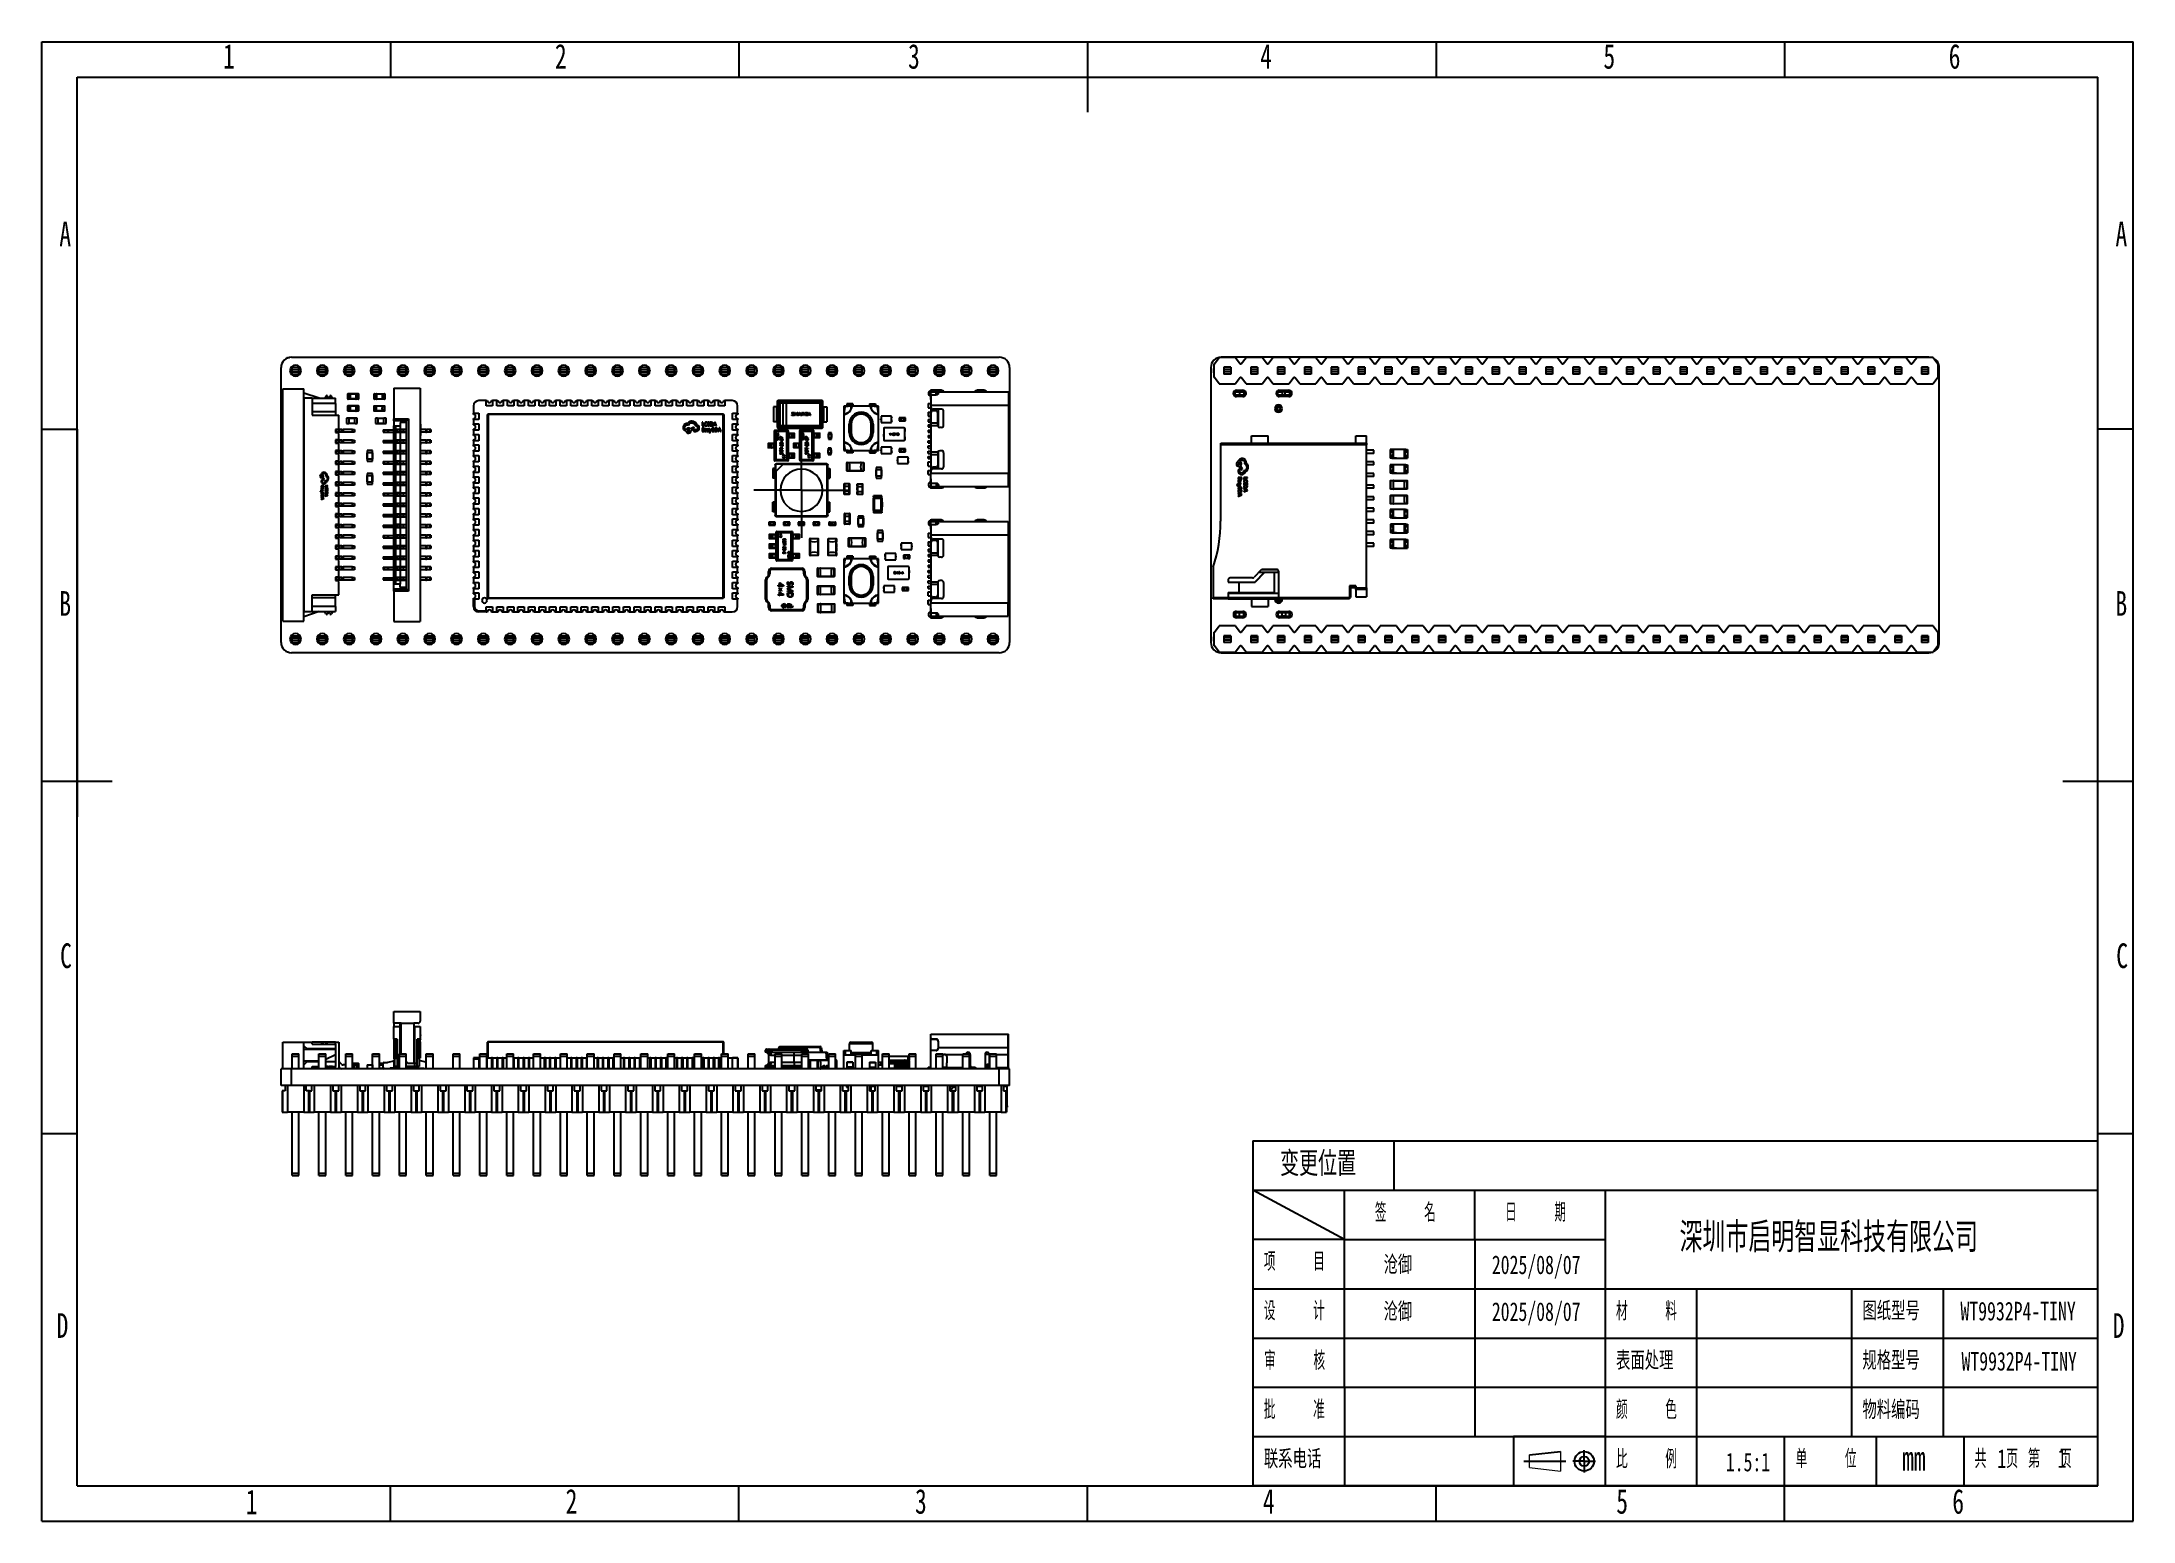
# Model space of a CAD drawing. Header units: millimetres. Extents: x 0 to 297, y 0 to 210.
import ezdxf

# ---------------------------------------------------------------- set-up
doc = ezdxf.new("R2010")
doc.units = ezdxf.units.MM
doc.linetypes.add('CENTERX2', pattern=[20.32, 12.7, -2.54, 2.54, -2.54])
doc.layers.add('图框', color=7, linetype='Continuous')
doc.layers.add('粗实线层', color=7, linetype='Continuous', lineweight=25)
doc.styles.add('SLDTEXTSTYLE0', font='TXT', dxfattribs={"width": 0.7})
doc.styles.add('SLDTEXTSTYLE1', font='TXT', dxfattribs={"width": 0.7, "bigfont": 'bigfont'})
doc.styles.add('SLDTEXTSTYLE2', font='TXT', dxfattribs={"width": 0.566667, "bigfont": 'bigfont'})
doc.styles.add('SLDTEXTSTYLE3', font='TXT', dxfattribs={"width": 0.588889, "bigfont": 'bigfont'})

msp = doc.modelspace()

# ---------------------------------------------------------------- texts
at = {"layer": '图框'}
for s, insert, char_height, attachment_point, style in [('1', (26.56, 209.69), 3.5, 2, 'SLDTEXTSTYLE0'), ('2', (73.7, 209.69), 3.5, 2, 'SLDTEXTSTYLE0'), ('3', (123.85, 209.69), 3.5, 2, 'SLDTEXTSTYLE0'), ('4', (173.85, 209.69), 3.5, 2, 'SLDTEXTSTYLE0'), ('5', (222.6, 209.69), 3.5, 2, 'SLDTEXTSTYLE0'), ('6', (271.64, 209.69), 3.5, 2, 'SLDTEXTSTYLE0'), ('A', (3.32, 184.49), 3.5, 2, 'SLDTEXTSTYLE0'), ('A', (295.32, 184.49), 3.5, 2, 'SLDTEXTSTYLE0'), ('B', (3.32, 132.02), 3.5, 2, 'SLDTEXTSTYLE0'), ('B', (295.32, 132.02), 3.5, 2, 'SLDTEXTSTYLE0'), ('C', (3.43, 82.02), 3.5, 2, 'SLDTEXTSTYLE0'), ('C', (295.43, 82.02), 3.5, 2, 'SLDTEXTSTYLE0'), ('变更位置', (175.86, 52.5), 3.5, 1, 'SLDTEXTSTYLE1'), ('签    名', (189.31, 45.13), 2.646, 1, 'SLDTEXTSTYLE2'), ('日    期', (207.81, 45.16), 2.646, 1, 'SLDTEXTSTYLE2'), ('深圳市启明智显科技有限公司', (232.57, 42.41), 4.2333, 1, 'SLDTEXTSTYLE1'), ('项    目', (173.55, 38.17), 2.646, 1, 'SLDTEXTSTYLE2'), ('沧御', (190.55, 37.72), 2.646, 1, 'SLDTEXTSTYLE1'), ('2025/08/07', (205.92, 37.72), 2.646, 1, 'SLDTEXTSTYLE0'), ('设    计', (173.54, 31.17), 2.646, 1, 'SLDTEXTSTYLE2'), ('沧御', (190.55, 31.07), 2.646, 1, 'SLDTEXTSTYLE1'), ('2025/08/07', (205.92, 31.07), 2.646, 1, 'SLDTEXTSTYLE0'), ('材    料', (223.56, 31.14), 2.646, 1, 'SLDTEXTSTYLE2'), ('图纸型号', (258.55, 31.17), 2.646, 1, 'SLDTEXTSTYLE1'), ('WT9932P4-TINY', (272.47, 31.14), 2.6458, 1, 'SLDTEXTSTYLE0'), ('D', (2.93, 29.52), 3.5, 2, 'SLDTEXTSTYLE0'), ('D', (294.93, 29.52), 3.5, 2, 'SLDTEXTSTYLE0'), ('审    核', (173.59, 24.12), 2.646, 1, 'SLDTEXTSTYLE2'), ('表面处理', (223.56, 24.13), 2.646, 1, 'SLDTEXTSTYLE1'), ('规格型号', (258.55, 24.13), 2.646, 1, 'SLDTEXTSTYLE1'), ('WT9932P4-TINY', (272.62, 24.03), 2.6458, 1, 'SLDTEXTSTYLE0'), ('批    准', (173.54, 17.17), 2.646, 1, 'SLDTEXTSTYLE2'), ('颜    色', (223.56, 17.15), 2.646, 1, 'SLDTEXTSTYLE2'), ('物料编码', (258.55, 17.13), 2.646, 1, 'SLDTEXTSTYLE1'), ('联系电话', (173.55, 10.15), 2.646, 1, 'SLDTEXTSTYLE1'), ('比    例', (223.57, 10.14), 2.646, 1, 'SLDTEXTSTYLE2'), ('1.5:1', (239.15, 9.72), 2.646, 1, 'SLDTEXTSTYLE0'), ('单    位', (249.07, 10.17), 2.646, 1, 'SLDTEXTSTYLE2'), ('mm', (264.18, 10.69), 3.5, 1, 'SLDTEXTSTYLE0'), ('共  页 第  页', (274.47, 10.17), 2.646, 1, 'SLDTEXTSTYLE3'), ('1', (277.71, 10.21), 2.65, 1, 'SLDTEXTSTYLE0'), ('1', (286.27, 10.22), 2.65, 1, 'SLDTEXTSTYLE0'), ('1', (29.79, 4.49), 3.5, 2, 'SLDTEXTSTYLE0'), ('2', (75.22, 4.56), 3.5, 2, 'SLDTEXTSTYLE0'), ('3', (124.84, 4.56), 3.5, 2, 'SLDTEXTSTYLE0'), ('4', (174.24, 4.56), 3.5, 2, 'SLDTEXTSTYLE0'), ('5', (224.43, 4.56), 3.5, 2, 'SLDTEXTSTYLE0'), ('6', (272.15, 4.56), 3.5, 2, 'SLDTEXTSTYLE0')]:
    msp.add_mtext(s, dxfattribs=dict(at, insert=insert, char_height=char_height, attachment_point=attachment_point, style=style))

# ---------------------------------------------------------------- blocks, each defined once
blk = doc.blocks.new('SW_CENTERMARKSYMBOL_0')
at = {"layer": '图框', "color": 0}
for p, q in [((0, 3.75), (0, 6.75)), ((0, 0), (0, 3.75)), ((-3.75, 0), (-6.75, 0)), ((0, 0), (-3.75, 0)), ((0, 0), (0, -3.75)), ((0, 0), (3.75, 0)), ((3.75, 0), (6.75, 0)), ((0, -3.75), (0, -6.75))]:
    blk.add_line(p, q, dxfattribs=at)

# ---------------------------------------------------------------- linework, layer by layer
at = {"color": 7, "linetype": 'Continuous', "lineweight": 25}
for p, q in [((33.98, 124.75), (33.98, 163.75)), ((34.88, 165.19), (34.78, 165.06)), ((34.88, 165.19), (35.15, 165.19)), ((35.46, 165.23), (135.96, 165.23)), ((35.55, 163.5), (35.55, 163.8)), ((35.55, 163.8), (36.51, 163.8)), ((35.55, 163.5), (36.51, 163.5)), ((35.55, 163.14), (35.55, 163.5)), ((36.51, 163.5), (36.51, 163.8)), ((36.51, 163.14), (36.51, 163.5)), ((39.36, 163.5), (39.36, 163.8)), ((39.36, 163.8), (40.32, 163.8)), ((39.36, 163.5), (40.32, 163.5)), ((39.36, 163.14), (39.36, 163.5)), ((40.32, 163.5), (40.32, 163.8)), ((40.32, 163.14), (40.32, 163.5)), ((43.17, 163.8), (44.13, 163.8)), ((43.17, 163.5), (43.17, 163.8)), ((43.17, 163.14), (43.17, 163.5)), ((43.17, 163.5), (44.13, 163.5)), ((44.13, 163.5), (44.13, 163.8)), ((44.13, 163.14), (44.13, 163.5)), ((46.98, 163.8), (47.94, 163.8)), ((46.98, 163.5), (46.98, 163.8)), ((46.98, 163.5), (47.94, 163.5)), ((46.98, 163.14), (46.98, 163.5)), ((47.94, 163.5), (47.94, 163.8)), ((47.94, 163.14), (47.94, 163.5)), ((50.79, 163.8), (51.75, 163.8)), ((50.79, 163.5), (50.79, 163.8)), ((50.79, 163.14), (50.79, 163.5)), ((50.79, 163.5), (51.75, 163.5)), ((51.75, 163.5), (51.75, 163.8)), ((51.75, 163.14), (51.75, 163.5)), ((54.6, 163.8), (55.56, 163.8)), ((54.6, 163.5), (54.6, 163.8)), ((54.6, 163.5), (55.56, 163.5)), ((54.6, 163.14), (54.6, 163.5)), ((55.56, 163.5), (55.56, 163.8)), ((55.56, 163.14), (55.56, 163.5)), ((58.41, 163.8), (59.37, 163.8)), ((58.41, 163.5), (58.41, 163.8)), ((58.41, 163.5), (59.37, 163.5)), ((58.41, 163.14), (58.41, 163.5)), ((59.37, 163.5), (59.37, 163.8)), ((59.37, 163.14), (59.37, 163.5)), ((62.22, 163.8), (63.18, 163.8)), ((62.22, 163.5), (62.22, 163.8)), ((62.22, 163.5), (63.18, 163.5)), ((62.22, 163.14), (62.22, 163.5)), ((63.18, 163.5), (63.18, 163.8)), ((63.18, 163.14), (63.18, 163.5)), ((66.03, 163.8), (66.99, 163.8)), ((66.03, 163.5), (66.03, 163.8)), ((66.03, 163.5), (66.99, 163.5)), ((66.03, 163.14), (66.03, 163.5)), ((66.99, 163.5), (66.99, 163.8)), ((66.99, 163.14), (66.99, 163.5)), ((69.84, 163.8), (70.8, 163.8)), ((69.84, 163.5), (69.84, 163.8)), ((69.84, 163.5), (70.8, 163.5)), ((69.84, 163.14), (69.84, 163.5)), ((70.8, 163.5), (70.8, 163.8)), ((70.8, 163.14), (70.8, 163.5)), ((73.65, 163.5), (73.65, 163.8)), ((73.65, 163.8), (74.61, 163.8)), ((73.65, 163.14), (73.65, 163.5)), ((73.65, 163.5), (74.61, 163.5)), ((74.61, 163.5), (74.61, 163.8)), ((74.61, 163.14), (74.61, 163.5)), ((77.46, 163.8), (78.42, 163.8)), ((77.46, 163.5), (77.46, 163.8)), ((77.46, 163.14), (77.46, 163.5)), ((77.46, 163.5), (78.42, 163.5)), ((78.42, 163.5), (78.42, 163.8)), ((78.42, 163.14), (78.42, 163.5)), ((81.27, 163.8), (82.23, 163.8)), ((81.27, 163.5), (81.27, 163.8)), ((81.27, 163.5), (82.23, 163.5)), ((81.27, 163.14), (81.27, 163.5)), ((82.23, 163.5), (82.23, 163.8)), ((82.23, 163.14), (82.23, 163.5)), ((85.08, 163.8), (86.04, 163.8)), ((85.08, 163.5), (85.08, 163.8)), ((85.08, 163.14), (85.08, 163.5)), ((85.08, 163.5), (86.04, 163.5)), ((86.04, 163.5), (86.04, 163.8)), ((86.04, 163.14), (86.04, 163.5)), ((86.11, 163.64), (86.17, 163.64)), ((86.33, 163.16), (86.11, 163.64)), ((86.17, 163.64), (86.26, 163.45)), ((86.26, 163.45), (86.34, 163.45)), ((86.35, 163.39), (86.28, 163.39)), ((86.28, 163.39), (86.35, 163.25)), ((88.7, 163.58), (88.63, 163.58)), ((88.65, 163.64), (88.75, 163.64)), ((88.7, 163.04), (88.7, 163.58)), ((88.75, 163.64), (88.75, 163.04)), ((88.89, 163.5), (88.89, 163.8)), ((88.89, 163.8), (89.85, 163.8)), ((88.89, 163.14), (88.89, 163.5)), ((88.89, 163.5), (89.85, 163.5)), ((89.85, 163.5), (89.85, 163.8)), ((89.85, 163.14), (89.85, 163.5)), ((92.7, 163.8), (93.66, 163.8)), ((92.7, 163.5), (92.7, 163.8)), ((92.7, 163.5), (93.66, 163.5)), ((92.7, 163.14), (92.7, 163.5)), ((93.66, 163.5), (93.66, 163.8)), ((93.66, 163.14), (93.66, 163.5)), ((96.51, 163.5), (96.51, 163.8)), ((96.51, 163.8), (97.47, 163.8)), ((96.51, 163.5), (97.47, 163.5)), ((96.51, 163.14), (96.51, 163.5)), ((97.47, 163.5), (97.47, 163.8)), ((97.47, 163.14), (97.47, 163.5)), ((100.32, 163.8), (101.28, 163.8)), ((100.32, 163.5), (100.32, 163.8)), ((100.32, 163.5), (101.28, 163.5)), ((100.32, 163.14), (100.32, 163.5)), ((101.28, 163.5), (101.28, 163.8)), ((101.28, 163.14), (101.28, 163.5)), ((104.13, 163.5), (104.13, 163.8)), ((104.13, 163.8), (105.09, 163.8)), ((104.13, 163.14), (104.13, 163.5)), ((104.13, 163.5), (105.09, 163.5)), ((105.09, 163.5), (105.09, 163.8)), ((105.09, 163.14), (105.09, 163.5)), ((107.94, 163.8), (108.9, 163.8)), ((107.94, 163.5), (107.94, 163.8)), ((107.94, 163.5), (108.9, 163.5)), ((107.94, 163.14), (107.94, 163.5)), ((108.9, 163.5), (108.9, 163.8)), ((108.9, 163.14), (108.9, 163.5)), ((111.75, 163.8), (112.71, 163.8)), ((111.75, 163.5), (111.75, 163.8)), ((111.75, 163.14), (111.75, 163.5)), ((111.75, 163.5), (112.71, 163.5)), ((112.71, 163.5), (112.71, 163.8)), ((112.71, 163.14), (112.71, 163.5)), ((115.56, 163.8), (116.52, 163.8)), ((115.56, 163.5), (115.56, 163.8)), ((115.56, 163.5), (116.52, 163.5)), ((115.56, 163.14), (115.56, 163.5)), ((116.52, 163.5), (116.52, 163.8)), ((116.52, 163.14), (116.52, 163.5)), ((119.37, 163.5), (119.37, 163.8)), ((119.37, 163.8), (120.33, 163.8)), ((119.37, 163.5), (120.33, 163.5)), ((119.37, 163.14), (119.37, 163.5)), ((120.33, 163.5), (120.33, 163.8)), ((120.33, 163.14), (120.33, 163.5)), ((123.18, 163.5), (123.18, 163.8)), ((123.18, 163.8), (124.14, 163.8)), ((123.18, 163.5), (124.14, 163.5)), ((123.18, 163.14), (123.18, 163.5)), ((124.14, 163.5), (124.14, 163.8)), ((124.14, 163.14), (124.14, 163.5)), ((126.99, 163.8), (127.95, 163.8)), ((126.99, 163.5), (126.99, 163.8)), ((126.99, 163.5), (127.95, 163.5)), ((126.99, 163.14), (126.99, 163.5)), ((127.95, 163.5), (127.95, 163.8)), ((127.95, 163.14), (127.95, 163.5)), ((130.8, 163.5), (130.8, 163.8)), ((130.8, 163.8), (131.76, 163.8)), ((130.8, 163.5), (131.76, 163.5)), ((130.8, 163.14), (130.8, 163.5)), ((131.76, 163.5), (131.76, 163.8)), ((131.76, 163.14), (131.76, 163.5)), ((134.61, 163.8), (135.57, 163.8)), ((134.61, 163.5), (134.61, 163.8)), ((134.61, 163.14), (134.61, 163.5)), ((134.61, 163.5), (135.57, 163.5)), ((135.57, 163.5), (135.57, 163.8)), ((135.57, 163.14), (135.57, 163.5)), ((137.44, 163.75), (137.44, 124.75)), ((166.01, 163.75), (166.01, 124.75)), ((166.44, 163.63), (166.46, 163.63)), ((166.44, 163.54), (166.46, 163.54)), ((166.44, 163.48), (166.46, 163.48)), ((166.46, 164.29), (166.46, 162.34)), ((166.46, 164.29), (166.53, 164.29)), ((166.53, 164.29), (167.21, 165.19)), ((169.52, 165.19), (167.21, 165.19)), ((267.99, 165.23), (167.49, 165.23)), ((168.84, 163.8), (167.88, 163.8)), ((167.88, 163.8), (167.88, 163.5)), ((168.84, 163.5), (167.88, 163.5)), ((167.88, 163.5), (167.88, 163.14)), ((168.84, 163.8), (168.84, 163.5)), ((168.84, 163.5), (168.84, 163.14)), ((169.52, 165.19), (170.19, 164.29)), ((170.19, 164.29), (170.34, 164.29)), ((170.34, 164.29), (171.02, 165.19)), ((173.33, 165.19), (171.02, 165.19)), ((172.65, 163.8), (171.69, 163.8)), ((171.69, 163.8), (171.69, 163.5)), ((172.65, 163.5), (171.69, 163.5)), ((171.69, 163.5), (171.69, 163.14)), ((172.65, 163.8), (172.65, 163.5)), ((172.65, 163.5), (172.65, 163.14)), ((173.33, 165.19), (174, 164.29)), ((174, 164.29), (174.15, 164.29)), ((174.15, 164.29), (174.83, 165.19)), ((177.14, 165.19), (174.83, 165.19)), ((176.46, 163.8), (175.5, 163.8)), ((175.5, 163.8), (175.5, 163.5)), ((176.46, 163.5), (175.5, 163.5)), ((175.5, 163.5), (175.5, 163.14)), ((176.46, 163.8), (176.46, 163.5)), ((176.46, 163.5), (176.46, 163.14)), ((177.14, 165.19), (177.81, 164.29)), ((177.81, 164.29), (177.96, 164.29)), ((177.96, 164.29), (178.64, 165.19)), ((180.95, 165.19), (178.64, 165.19)), ((180.27, 163.8), (179.31, 163.8)), ((179.31, 163.8), (179.31, 163.5)), ((180.27, 163.5), (179.31, 163.5)), ((179.31, 163.5), (179.31, 163.14)), ((180.27, 163.8), (180.27, 163.5)), ((180.27, 163.5), (180.27, 163.14)), ((180.95, 165.19), (181.62, 164.29)), ((181.62, 164.29), (181.77, 164.29)), ((181.77, 164.29), (182.45, 165.19)), ((184.76, 165.19), (182.45, 165.19)), ((184.08, 163.8), (183.12, 163.8)), ((183.12, 163.8), (183.12, 163.5)), ((184.08, 163.5), (183.12, 163.5)), ((183.12, 163.5), (183.12, 163.14)), ((184.08, 163.8), (184.08, 163.5)), ((184.08, 163.5), (184.08, 163.14)), ((184.76, 165.19), (185.43, 164.29)), ((185.43, 164.29), (185.58, 164.29)), ((185.58, 164.29), (186.26, 165.19)), ((188.57, 165.19), (186.26, 165.19)), ((187.89, 163.8), (186.93, 163.8)), ((186.93, 163.8), (186.93, 163.5)), ((187.89, 163.5), (186.93, 163.5)), ((186.93, 163.5), (186.93, 163.14)), ((187.89, 163.8), (187.89, 163.5)), ((187.89, 163.5), (187.89, 163.14)), ((188.57, 165.19), (189.24, 164.29)), ((189.24, 164.29), (189.39, 164.29)), ((189.39, 164.29), (190.07, 165.19)), ((192.38, 165.19), (190.07, 165.19)), ((191.7, 163.8), (190.74, 163.8)), ((190.74, 163.8), (190.74, 163.5)), ((191.7, 163.5), (190.74, 163.5)), ((190.74, 163.5), (190.74, 163.14)), ((191.7, 163.8), (191.7, 163.5)), ((191.7, 163.5), (191.7, 163.14)), ((192.38, 165.19), (193.05, 164.29)), ((193.05, 164.29), (193.2, 164.29)), ((193.2, 164.29), (193.88, 165.19)), ((196.19, 165.19), (193.88, 165.19)), ((195.51, 163.8), (194.55, 163.8)), ((194.55, 163.8), (194.55, 163.5)), ((195.51, 163.5), (194.55, 163.5)), ((194.55, 163.5), (194.55, 163.14)), ((195.51, 163.8), (195.51, 163.5)), ((195.51, 163.5), (195.51, 163.14)), ((196.19, 165.19), (196.86, 164.29)), ((196.86, 164.29), (197.01, 164.29)), ((197.01, 164.29), (197.69, 165.19)), ((200, 165.19), (197.69, 165.19)), ((199.32, 163.8), (198.36, 163.8)), ((198.36, 163.8), (198.36, 163.5)), ((199.32, 163.5), (198.36, 163.5)), ((198.36, 163.5), (198.36, 163.14)), ((199.32, 163.8), (199.32, 163.5)), ((199.32, 163.5), (199.32, 163.14)), ((200, 165.19), (200.67, 164.29)), ((200.67, 164.29), (200.82, 164.29)), ((200.82, 164.29), (201.5, 165.19)), ((203.81, 165.19), (201.5, 165.19)), ((203.13, 163.8), (202.17, 163.8)), ((202.17, 163.8), (202.17, 163.5)), ((203.13, 163.5), (202.17, 163.5)), ((202.17, 163.5), (202.17, 163.14)), ((203.13, 163.8), (203.13, 163.5)), ((203.13, 163.5), (203.13, 163.14)), ((203.81, 165.19), (204.48, 164.29)), ((204.48, 164.29), (204.63, 164.29)), ((204.63, 164.29), (205.31, 165.19)), ((207.62, 165.19), (205.31, 165.19)), ((206.94, 163.8), (205.98, 163.8)), ((205.98, 163.8), (205.98, 163.5)), ((206.94, 163.5), (205.98, 163.5)), ((205.98, 163.5), (205.98, 163.14)), ((206.94, 163.8), (206.94, 163.5)), ((206.94, 163.5), (206.94, 163.14)), ((207.62, 165.19), (208.29, 164.29)), ((208.29, 164.29), (208.44, 164.29)), ((208.44, 164.29), (209.12, 165.19)), ((211.43, 165.19), (209.12, 165.19)), ((210.75, 163.8), (209.79, 163.8)), ((209.79, 163.8), (209.79, 163.5)), ((210.75, 163.5), (209.79, 163.5)), ((209.79, 163.5), (209.79, 163.14)), ((210.75, 163.8), (210.75, 163.5)), ((210.75, 163.5), (210.75, 163.14)), ((211.43, 165.19), (212.1, 164.29)), ((212.1, 164.29), (212.25, 164.29)), ((212.25, 164.29), (212.93, 165.19)), ((215.24, 165.19), (212.93, 165.19)), ((214.56, 163.8), (213.6, 163.8)), ((213.6, 163.8), (213.6, 163.5)), ((214.56, 163.5), (213.6, 163.5)), ((213.6, 163.5), (213.6, 163.14)), ((214.56, 163.8), (214.56, 163.5)), ((214.56, 163.5), (214.56, 163.14)), ((215.24, 165.19), (215.91, 164.29)), ((215.91, 164.29), (216.06, 164.29)), ((216.06, 164.29), (216.74, 165.19)), ((219.05, 165.19), (216.74, 165.19)), ((218.37, 163.8), (217.41, 163.8)), ((217.41, 163.8), (217.41, 163.5)), ((218.37, 163.5), (217.41, 163.5)), ((217.41, 163.5), (217.41, 163.14)), ((218.37, 163.8), (218.37, 163.5)), ((218.37, 163.5), (218.37, 163.14)), ((219.05, 165.19), (219.72, 164.29)), ((219.72, 164.29), (219.87, 164.29)), ((219.87, 164.29), (220.55, 165.19)), ((222.86, 165.19), (220.55, 165.19)), ((222.18, 163.8), (221.22, 163.8)), ((221.22, 163.8), (221.22, 163.5)), ((222.18, 163.5), (221.22, 163.5)), ((221.22, 163.5), (221.22, 163.14)), ((222.18, 163.8), (222.18, 163.5)), ((222.18, 163.5), (222.18, 163.14)), ((222.86, 165.19), (223.53, 164.29)), ((223.53, 164.29), (223.68, 164.29)), ((223.68, 164.29), (224.36, 165.19)), ((226.67, 165.19), (224.36, 165.19)), ((225.99, 163.8), (225.03, 163.8)), ((225.03, 163.8), (225.03, 163.5)), ((225.99, 163.5), (225.03, 163.5)), ((225.03, 163.5), (225.03, 163.14)), ((225.99, 163.8), (225.99, 163.5)), ((225.99, 163.5), (225.99, 163.14)), ((226.67, 165.19), (227.34, 164.29)), ((227.34, 164.29), (227.49, 164.29)), ((227.49, 164.29), (228.17, 165.19)), ((230.48, 165.19), (228.17, 165.19)), ((229.8, 163.8), (228.84, 163.8)), ((228.84, 163.8), (228.84, 163.5)), ((229.8, 163.5), (228.84, 163.5)), ((228.84, 163.5), (228.84, 163.14)), ((229.8, 163.8), (229.8, 163.5)), ((229.8, 163.5), (229.8, 163.14)), ((230.48, 165.19), (231.15, 164.29)), ((231.15, 164.29), (231.3, 164.29)), ((231.3, 164.29), (231.98, 165.19)), ((234.29, 165.19), (231.98, 165.19)), ((233.61, 163.8), (232.65, 163.8)), ((232.65, 163.8), (232.65, 163.5)), ((233.61, 163.5), (232.65, 163.5)), ((232.65, 163.5), (232.65, 163.14)), ((233.61, 163.8), (233.61, 163.5)), ((233.61, 163.5), (233.61, 163.14)), ((234.29, 165.19), (234.96, 164.29)), ((234.96, 164.29), (235.11, 164.29)), ((235.11, 164.29), (235.79, 165.19)), ((238.1, 165.19), (235.79, 165.19)), ((237.42, 163.8), (236.46, 163.8)), ((236.46, 163.8), (236.46, 163.5)), ((237.42, 163.5), (236.46, 163.5)), ((236.46, 163.5), (236.46, 163.14)), ((237.42, 163.8), (237.42, 163.5)), ((237.42, 163.5), (237.42, 163.14)), ((238.1, 165.19), (238.77, 164.29)), ((238.77, 164.29), (238.92, 164.29)), ((238.92, 164.29), (239.6, 165.19)), ((241.91, 165.19), (239.6, 165.19)), ((241.23, 163.8), (240.27, 163.8)), ((240.27, 163.8), (240.27, 163.5)), ((241.23, 163.5), (240.27, 163.5)), ((240.27, 163.5), (240.27, 163.14)), ((241.23, 163.8), (241.23, 163.5)), ((241.23, 163.5), (241.23, 163.14)), ((241.91, 165.19), (242.58, 164.29)), ((242.58, 164.29), (242.73, 164.29)), ((242.73, 164.29), (243.41, 165.19)), ((245.72, 165.19), (243.41, 165.19)), ((245.04, 163.8), (244.08, 163.8)), ((244.08, 163.8), (244.08, 163.5)), ((245.04, 163.5), (244.08, 163.5)), ((244.08, 163.5), (244.08, 163.14)), ((245.04, 163.8), (245.04, 163.5)), ((245.04, 163.5), (245.04, 163.14)), ((245.72, 165.19), (246.39, 164.29)), ((246.39, 164.29), (246.54, 164.29)), ((246.54, 164.29), (247.22, 165.19)), ((249.53, 165.19), (247.22, 165.19)), ((248.85, 163.8), (247.89, 163.8)), ((247.89, 163.8), (247.89, 163.5)), ((248.85, 163.5), (247.89, 163.5)), ((247.89, 163.5), (247.89, 163.14)), ((248.85, 163.8), (248.85, 163.5)), ((248.85, 163.5), (248.85, 163.14)), ((249.53, 165.19), (250.2, 164.29)), ((250.2, 164.29), (250.35, 164.29)), ((250.35, 164.29), (251.03, 165.19)), ((253.34, 165.19), (251.03, 165.19)), ((252.66, 163.8), (251.7, 163.8)), ((251.7, 163.8), (251.7, 163.5)), ((252.66, 163.5), (251.7, 163.5)), ((251.7, 163.5), (251.7, 163.14)), ((252.66, 163.8), (252.66, 163.5)), ((252.66, 163.5), (252.66, 163.14)), ((253.34, 165.19), (254.01, 164.29)), ((254.01, 164.29), (254.16, 164.29)), ((254.16, 164.29), (254.84, 165.19)), ((257.15, 165.19), (254.84, 165.19)), ((256.47, 163.8), (255.51, 163.8)), ((255.51, 163.8), (255.51, 163.5)), ((256.47, 163.5), (255.51, 163.5)), ((255.51, 163.5), (255.51, 163.14)), ((256.47, 163.8), (256.47, 163.5)), ((256.47, 163.5), (256.47, 163.14)), ((257.15, 165.19), (257.82, 164.29)), ((257.82, 164.29), (257.97, 164.29)), ((257.97, 164.29), (258.65, 165.19)), ((260.96, 165.19), (258.65, 165.19)), ((260.28, 163.8), (259.32, 163.8)), ((259.32, 163.8), (259.32, 163.5)), ((260.28, 163.5), (259.32, 163.5)), ((259.32, 163.5), (259.32, 163.14)), ((260.28, 163.8), (260.28, 163.5)), ((260.28, 163.5), (260.28, 163.14)), ((260.96, 165.19), (261.63, 164.29)), ((261.63, 164.29), (261.78, 164.29)), ((261.78, 164.29), (262.46, 165.19)), ((264.77, 165.19), (262.46, 165.19)), ((264.09, 163.8), (263.13, 163.8)), ((263.13, 163.8), (263.13, 163.5)), ((264.09, 163.5), (263.13, 163.5)), ((263.13, 163.5), (263.13, 163.14)), ((264.09, 163.8), (264.09, 163.5)), ((264.09, 163.5), (264.09, 163.14)), ((264.77, 165.19), (265.44, 164.29)), ((265.44, 164.29), (265.59, 164.29)), ((265.59, 164.29), (266.27, 165.19)), ((268.58, 165.19), (266.27, 165.19)), ((267.9, 163.8), (266.94, 163.8)), ((266.94, 163.8), (266.94, 163.5)), ((267.9, 163.5), (266.94, 163.5)), ((266.94, 163.5), (266.94, 163.14)), ((267.9, 163.8), (267.9, 163.5)), ((267.9, 163.5), (267.9, 163.14)), ((268.58, 165.19), (269.25, 164.29)), ((269.25, 164.29), (269.33, 164.29)), ((269.33, 162.34), (269.33, 164.29)), ((269.47, 124.75), (269.47, 163.75)), ((34.21, 160.76), (37.21, 160.76)), ((34.21, 127.76), (34.21, 160.76)), ((35.55, 162.84), (35.55, 163.14)), ((35.55, 163.14), (36.51, 163.14)), ((35.55, 162.84), (36.51, 162.84)), ((36.51, 162.84), (36.51, 163.14)), ((37.21, 127.76), (37.21, 160.76)), ((39.36, 163.14), (40.32, 163.14)), ((39.36, 162.84), (39.36, 163.14)), ((39.36, 162.84), (40.32, 162.84)), ((40.32, 162.84), (40.32, 163.14)), ((43.17, 162.84), (43.17, 163.14)), ((43.17, 163.14), (44.13, 163.14)), ((43.17, 162.84), (44.13, 162.84)), ((44.13, 162.84), (44.13, 163.14)), ((46.98, 163.14), (47.94, 163.14)), ((46.98, 162.84), (46.98, 163.14)), ((46.98, 162.84), (47.94, 162.84)), ((47.94, 162.84), (47.94, 163.14)), ((49.99, 160.84), (53.74, 160.84)), ((49.99, 160.84), (49.99, 156.49)), ((50.79, 163.14), (51.75, 163.14)), ((50.79, 162.84), (50.79, 163.14)), ((50.79, 162.84), (51.75, 162.84)), ((51.75, 162.84), (51.75, 163.14)), ((53.74, 160.84), (53.74, 127.69)), ((54.6, 163.14), (55.56, 163.14)), ((54.6, 162.84), (54.6, 163.14)), ((54.6, 162.84), (55.56, 162.84)), ((55.56, 162.84), (55.56, 163.14)), ((58.41, 162.84), (58.41, 163.14)), ((58.41, 163.14), (59.37, 163.14)), ((58.41, 162.84), (59.37, 162.84)), ((59.37, 162.84), (59.37, 163.14)), ((62.22, 163.14), (63.18, 163.14)), ((62.22, 162.84), (62.22, 163.14)), ((62.22, 162.84), (63.18, 162.84)), ((63.18, 162.84), (63.18, 163.14)), ((66.03, 163.14), (66.99, 163.14)), ((66.03, 162.84), (66.03, 163.14)), ((66.03, 162.84), (66.99, 162.84)), ((66.99, 162.84), (66.99, 163.14)), ((69.84, 163.14), (70.8, 163.14)), ((69.84, 162.84), (69.84, 163.14)), ((69.84, 162.84), (70.8, 162.84)), ((70.8, 162.84), (70.8, 163.14)), ((73.65, 162.84), (73.65, 163.14)), ((73.65, 163.14), (74.61, 163.14)), ((73.65, 162.84), (74.61, 162.84)), ((74.61, 162.84), (74.61, 163.14)), ((77.46, 162.84), (77.46, 163.14)), ((77.46, 163.14), (78.42, 163.14)), ((77.46, 162.84), (78.42, 162.84)), ((78.42, 162.84), (78.42, 163.14)), ((81.27, 163.14), (82.23, 163.14)), ((81.27, 162.84), (81.27, 163.14)), ((81.27, 162.84), (82.23, 162.84)), ((82.23, 162.84), (82.23, 163.14)), ((85.08, 163.14), (86.04, 163.14)), ((85.08, 162.84), (85.08, 163.14)), ((85.08, 162.84), (86.04, 162.84)), ((86.04, 162.84), (86.04, 163.14)), ((88.75, 163.04), (88.7, 163.04)), ((88.89, 163.14), (89.85, 163.14)), ((88.89, 162.84), (88.89, 163.14)), ((88.89, 162.84), (89.85, 162.84)), ((89.85, 162.84), (89.85, 163.14)), ((92.7, 163.14), (93.66, 163.14)), ((92.7, 162.84), (92.7, 163.14)), ((92.7, 162.84), (93.66, 162.84)), ((93.66, 162.84), (93.66, 163.14)), ((96.51, 163.14), (97.47, 163.14)), ((96.51, 162.84), (96.51, 163.14)), ((96.51, 162.84), (97.47, 162.84)), ((97.47, 162.84), (97.47, 163.14)), ((100.32, 163.14), (101.28, 163.14)), ((100.32, 162.84), (100.32, 163.14)), ((100.32, 162.84), (101.28, 162.84)), ((101.28, 162.84), (101.28, 163.14)), ((104.13, 162.84), (104.13, 163.14)), ((104.13, 163.14), (105.09, 163.14)), ((104.13, 162.84), (105.09, 162.84)), ((105.09, 162.84), (105.09, 163.14)), ((107.94, 163.14), (108.9, 163.14)), ((107.94, 162.84), (107.94, 163.14)), ((107.94, 162.84), (108.9, 162.84)), ((108.9, 162.84), (108.9, 163.14)), ((111.75, 163.14), (112.71, 163.14)), ((111.75, 162.84), (111.75, 163.14)), ((111.75, 162.84), (112.71, 162.84)), ((112.71, 162.84), (112.71, 163.14)), ((115.56, 163.14), (116.52, 163.14)), ((115.56, 162.84), (115.56, 163.14)), ((115.56, 162.84), (116.52, 162.84)), ((116.52, 162.84), (116.52, 163.14)), ((119.37, 162.84), (119.37, 163.14)), ((119.37, 163.14), (120.33, 163.14)), ((119.37, 162.84), (120.33, 162.84)), ((120.33, 162.84), (120.33, 163.14)), ((123.18, 162.84), (123.18, 163.14)), ((123.18, 163.14), (124.14, 163.14)), ((123.18, 162.84), (124.14, 162.84)), ((124.14, 162.84), (124.14, 163.14)), ((127.71, 160.54), (126.36, 160.54)), ((126.99, 163.14), (127.95, 163.14)), ((126.99, 162.84), (126.99, 163.14)), ((126.99, 162.84), (127.95, 162.84)), ((127.95, 162.84), (127.95, 163.14)), ((130.8, 163.14), (131.76, 163.14)), ((130.8, 162.84), (130.8, 163.14)), ((130.8, 162.84), (131.76, 162.84)), ((131.76, 162.84), (131.76, 163.14)), ((133.79, 160.54), (132.89, 160.54)), ((134.61, 163.14), (135.57, 163.14)), ((134.61, 162.84), (134.61, 163.14)), ((134.61, 162.84), (135.57, 162.84)), ((135.57, 162.84), (135.57, 163.14)), ((166.44, 163.33), (166.46, 163.33)), ((166.44, 163.18), (166.46, 163.18)), ((166.44, 163.12), (166.46, 163.12)), ((166.44, 163.07), (166.46, 163.07)), ((166.44, 163.02), (166.46, 163.02)), ((166.53, 162.34), (166.46, 162.34)), ((167.21, 161.44), (166.53, 162.34)), ((167.21, 161.44), (169.52, 161.44)), ((168.84, 163.14), (167.88, 163.14)), ((167.88, 163.14), (167.88, 162.84)), ((168.84, 162.84), (167.88, 162.84)), ((168.84, 163.14), (168.84, 162.84)), ((170.19, 162.34), (169.52, 161.44)), ((169.66, 160.54), (170.56, 160.54)), ((170.34, 162.34), (170.19, 162.34)), ((171.02, 161.44), (170.34, 162.34)), ((171.02, 161.44), (173.33, 161.44)), ((172.65, 163.14), (171.69, 163.14)), ((171.69, 163.14), (171.69, 162.84)), ((172.65, 162.84), (171.69, 162.84)), ((172.65, 163.14), (172.65, 162.84)), ((174, 162.34), (173.33, 161.44)), ((174.15, 162.34), (174, 162.34)), ((174.83, 161.44), (174.15, 162.34)), ((174.83, 161.44), (177.14, 161.44)), ((176.46, 163.14), (175.5, 163.14)), ((175.5, 163.14), (175.5, 162.84)), ((176.46, 162.84), (175.5, 162.84)), ((175.74, 160.54), (177.09, 160.54)), ((176.46, 163.14), (176.46, 162.84)), ((177.81, 162.34), (177.14, 161.44)), ((177.96, 162.34), (177.81, 162.34)), ((178.64, 161.44), (177.96, 162.34)), ((178.64, 161.44), (180.95, 161.44)), ((180.27, 163.14), (179.31, 163.14)), ((179.31, 163.14), (179.31, 162.84)), ((180.27, 162.84), (179.31, 162.84)), ((180.27, 163.14), (180.27, 162.84)), ((181.62, 162.34), (180.95, 161.44)), ((181.77, 162.34), (181.62, 162.34)), ((182.45, 161.44), (181.77, 162.34)), ((182.45, 161.44), (184.76, 161.44)), ((184.08, 163.14), (183.12, 163.14)), ((183.12, 163.14), (183.12, 162.84)), ((184.08, 162.84), (183.12, 162.84)), ((184.08, 163.14), (184.08, 162.84)), ((185.43, 162.34), (184.76, 161.44)), ((185.58, 162.34), (185.43, 162.34)), ((186.26, 161.44), (185.58, 162.34)), ((186.26, 161.44), (188.57, 161.44)), ((187.89, 163.14), (186.93, 163.14)), ((186.93, 163.14), (186.93, 162.84)), ((187.89, 162.84), (186.93, 162.84)), ((187.89, 163.14), (187.89, 162.84)), ((189.24, 162.34), (188.57, 161.44)), ((189.39, 162.34), (189.24, 162.34)), ((190.07, 161.44), (189.39, 162.34)), ((190.07, 161.44), (192.38, 161.44)), ((191.7, 163.14), (190.74, 163.14)), ((190.74, 163.14), (190.74, 162.84)), ((191.7, 162.84), (190.74, 162.84)), ((191.7, 163.14), (191.7, 162.84)), ((193.05, 162.34), (192.38, 161.44)), ((193.2, 162.34), (193.05, 162.34)), ((193.88, 161.44), (193.2, 162.34)), ((193.88, 161.44), (196.19, 161.44)), ((195.51, 163.14), (194.55, 163.14)), ((194.55, 163.14), (194.55, 162.84)), ((195.51, 162.84), (194.55, 162.84)), ((195.51, 163.14), (195.51, 162.84)), ((196.86, 162.34), (196.19, 161.44)), ((197.01, 162.34), (196.86, 162.34)), ((197.69, 161.44), (197.01, 162.34)), ((197.69, 161.44), (200, 161.44)), ((199.32, 163.14), (198.36, 163.14)), ((198.36, 163.14), (198.36, 162.84)), ((199.32, 162.84), (198.36, 162.84)), ((199.32, 163.14), (199.32, 162.84)), ((200.67, 162.34), (200, 161.44)), ((200.82, 162.34), (200.67, 162.34)), ((201.5, 161.44), (200.82, 162.34)), ((201.5, 161.44), (203.81, 161.44)), ((203.13, 163.14), (202.17, 163.14)), ((202.17, 163.14), (202.17, 162.84)), ((203.13, 162.84), (202.17, 162.84)), ((203.13, 163.14), (203.13, 162.84)), ((204.48, 162.34), (203.81, 161.44)), ((204.63, 162.34), (204.48, 162.34)), ((205.31, 161.44), (204.63, 162.34)), ((205.31, 161.44), (207.62, 161.44)), ((206.94, 163.14), (205.98, 163.14)), ((205.98, 163.14), (205.98, 162.84)), ((206.94, 162.84), (205.98, 162.84)), ((206.94, 163.14), (206.94, 162.84)), ((208.29, 162.34), (207.62, 161.44)), ((208.44, 162.34), (208.29, 162.34)), ((209.12, 161.44), (208.44, 162.34)), ((209.12, 161.44), (211.43, 161.44)), ((210.75, 163.14), (209.79, 163.14)), ((209.79, 163.14), (209.79, 162.84)), ((210.75, 162.84), (209.79, 162.84)), ((210.75, 163.14), (210.75, 162.84)), ((212.1, 162.34), (211.43, 161.44)), ((212.25, 162.34), (212.1, 162.34)), ((212.93, 161.44), (212.25, 162.34)), ((212.93, 161.44), (215.24, 161.44)), ((214.56, 163.14), (213.6, 163.14)), ((213.6, 163.14), (213.6, 162.84)), ((214.56, 162.84), (213.6, 162.84)), ((214.56, 163.14), (214.56, 162.84)), ((215.91, 162.34), (215.24, 161.44)), ((216.06, 162.34), (215.91, 162.34)), ((216.74, 161.44), (216.06, 162.34)), ((216.74, 161.44), (219.05, 161.44)), ((218.37, 163.14), (217.41, 163.14)), ((217.41, 163.14), (217.41, 162.84)), ((218.37, 162.84), (217.41, 162.84)), ((218.37, 163.14), (218.37, 162.84)), ((219.72, 162.34), (219.05, 161.44)), ((219.87, 162.34), (219.72, 162.34)), ((220.55, 161.44), (219.87, 162.34)), ((220.55, 161.44), (222.86, 161.44)), ((222.18, 163.14), (221.22, 163.14)), ((221.22, 163.14), (221.22, 162.84)), ((222.18, 162.84), (221.22, 162.84)), ((222.18, 163.14), (222.18, 162.84)), ((223.53, 162.34), (222.86, 161.44)), ((223.68, 162.34), (223.53, 162.34)), ((224.36, 161.44), (223.68, 162.34)), ((224.36, 161.44), (226.67, 161.44)), ((225.99, 163.14), (225.03, 163.14)), ((225.03, 163.14), (225.03, 162.84)), ((225.99, 162.84), (225.03, 162.84)), ((225.99, 163.14), (225.99, 162.84)), ((227.34, 162.34), (226.67, 161.44)), ((227.49, 162.34), (227.34, 162.34)), ((228.17, 161.44), (227.49, 162.34)), ((228.17, 161.44), (230.48, 161.44)), ((229.8, 163.14), (228.84, 163.14)), ((228.84, 163.14), (228.84, 162.84)), ((229.8, 162.84), (228.84, 162.84)), ((229.8, 163.14), (229.8, 162.84)), ((231.15, 162.34), (230.48, 161.44)), ((231.3, 162.34), (231.15, 162.34)), ((231.98, 161.44), (231.3, 162.34)), ((231.98, 161.44), (234.29, 161.44)), ((233.61, 163.14), (232.65, 163.14)), ((232.65, 163.14), (232.65, 162.84)), ((233.61, 162.84), (232.65, 162.84)), ((233.61, 163.14), (233.61, 162.84)), ((234.96, 162.34), (234.29, 161.44)), ((235.11, 162.34), (234.96, 162.34)), ((235.79, 161.44), (235.11, 162.34)), ((235.79, 161.44), (238.1, 161.44)), ((237.42, 163.14), (236.46, 163.14)), ((236.46, 163.14), (236.46, 162.84)), ((237.42, 162.84), (236.46, 162.84)), ((237.42, 163.14), (237.42, 162.84)), ((238.77, 162.34), (238.1, 161.44)), ((238.92, 162.34), (238.77, 162.34)), ((239.6, 161.44), (238.92, 162.34)), ((239.6, 161.44), (241.91, 161.44)), ((241.23, 163.14), (240.27, 163.14)), ((240.27, 163.14), (240.27, 162.84)), ((241.23, 162.84), (240.27, 162.84)), ((241.23, 163.14), (241.23, 162.84)), ((242.58, 162.34), (241.91, 161.44)), ((242.73, 162.34), (242.58, 162.34)), ((243.41, 161.44), (242.73, 162.34)), ((243.41, 161.44), (245.72, 161.44)), ((245.04, 163.14), (244.08, 163.14)), ((244.08, 163.14), (244.08, 162.84)), ((245.04, 162.84), (244.08, 162.84)), ((245.04, 163.14), (245.04, 162.84)), ((246.39, 162.34), (245.72, 161.44)), ((246.54, 162.34), (246.39, 162.34)), ((247.22, 161.44), (246.54, 162.34)), ((247.22, 161.44), (249.53, 161.44)), ((248.85, 163.14), (247.89, 163.14)), ((247.89, 163.14), (247.89, 162.84)), ((248.85, 162.84), (247.89, 162.84)), ((248.85, 163.14), (248.85, 162.84)), ((250.2, 162.34), (249.53, 161.44)), ((250.35, 162.34), (250.2, 162.34)), ((251.03, 161.44), (250.35, 162.34)), ((251.03, 161.44), (253.34, 161.44)), ((252.66, 163.14), (251.7, 163.14)), ((251.7, 163.14), (251.7, 162.84)), ((252.66, 162.84), (251.7, 162.84)), ((252.66, 163.14), (252.66, 162.84)), ((254.01, 162.34), (253.34, 161.44)), ((254.16, 162.34), (254.01, 162.34)), ((254.84, 161.44), (254.16, 162.34)), ((254.84, 161.44), (257.15, 161.44)), ((256.47, 163.14), (255.51, 163.14)), ((255.51, 163.14), (255.51, 162.84)), ((256.47, 162.84), (255.51, 162.84)), ((256.47, 163.14), (256.47, 162.84)), ((257.82, 162.34), (257.15, 161.44)), ((257.97, 162.34), (257.82, 162.34)), ((258.65, 161.44), (257.97, 162.34)), ((258.65, 161.44), (260.96, 161.44)), ((260.28, 163.14), (259.32, 163.14)), ((259.32, 163.14), (259.32, 162.84)), ((260.28, 162.84), (259.32, 162.84)), ((260.28, 163.14), (260.28, 162.84)), ((261.63, 162.34), (260.96, 161.44)), ((261.78, 162.34), (261.63, 162.34)), ((262.46, 161.44), (261.78, 162.34)), ((262.46, 161.44), (264.77, 161.44)), ((264.09, 163.14), (263.13, 163.14)), ((263.13, 163.14), (263.13, 162.84)), ((264.09, 162.84), (263.13, 162.84)), ((264.09, 163.14), (264.09, 162.84)), ((265.44, 162.34), (264.77, 161.44)), ((265.59, 162.34), (265.44, 162.34)), ((266.27, 161.44), (265.59, 162.34)), ((266.27, 161.44), (268.58, 161.44)), ((267.9, 163.14), (266.94, 163.14)), ((266.94, 163.14), (266.94, 162.84)), ((267.9, 162.84), (266.94, 162.84)), ((267.9, 163.14), (267.9, 162.84)), ((269.25, 162.34), (268.58, 161.44)), ((269.33, 162.34), (269.25, 162.34)), ((39.37, 159.41), (37.21, 160.13)), ((37.21, 159.41), (37.21, 129.11)), ((38.41, 159.41), (37.21, 159.41)), ((38.41, 159.41), (38.41, 157.01)), ((38.41, 159.41), (41.71, 159.41)), ((38.41, 158.66), (38.41, 157.46)), ((41.71, 158.66), (38.41, 158.66)), ((41.71, 157.46), (38.41, 157.46)), ((40.32, 159.71), (40.21, 159.41)), ((40.66, 159.41), (40.55, 159.71)), ((40.92, 159.71), (40.81, 159.41)), ((41.26, 159.41), (41.15, 159.71)), ((41.71, 158.66), (41.71, 159.41)), ((41.71, 158.66), (41.71, 157.46)), ((41.71, 157.46), (41.71, 157.01)), ((43.47, 160.01), (43.5, 160.01)), ((43.47, 159.32), (43.47, 160.01)), ((43.47, 159.32), (43.5, 159.32)), ((43.47, 157.62), (43.47, 158.31)), ((43.47, 158.31), (43.5, 158.31)), ((43.47, 157.62), (43.5, 157.62)), ((43.5, 160.01), (43.5, 160.04)), ((43.5, 160.04), (43.8, 160.04)), ((43.5, 160.01), (43.5, 159.32)), ((43.8, 160.01), (43.5, 160.01)), ((43.5, 159.29), (43.5, 159.32)), ((43.5, 159.32), (43.8, 159.32)), ((43.8, 159.29), (43.5, 159.29)), ((43.5, 158.31), (43.5, 158.34)), ((43.5, 158.34), (43.81, 158.34)), ((43.5, 158.31), (43.5, 157.62)), ((43.81, 158.31), (43.5, 158.31)), ((43.5, 157.59), (43.5, 157.62)), ((43.5, 157.62), (43.81, 157.62)), ((43.81, 157.59), (43.5, 157.59)), ((43.8, 160.04), (43.8, 160.04)), ((43.8, 160.04), (43.84, 160.04)), ((43.8, 160.03), (43.8, 160.04)), ((43.8, 160.03), (43.8, 160.03)), ((43.8, 160.03), (44.63, 160.03)), ((44.63, 160.01), (43.8, 160.01)), ((43.8, 159.32), (44.63, 159.32)), ((43.8, 159.31), (43.8, 159.31)), ((43.8, 159.31), (43.8, 159.3)), ((44.63, 159.31), (43.8, 159.31)), ((43.8, 159.3), (43.8, 159.3)), ((43.84, 159.29), (43.8, 159.29)), ((43.8, 158.34), (43.8, 158.34)), ((43.8, 158.33), (43.8, 158.34)), ((43.8, 158.33), (43.8, 158.33)), ((43.8, 157.61), (43.8, 157.61)), ((43.8, 157.61), (43.8, 157.6)), ((43.8, 157.6), (43.8, 157.6)), ((43.81, 158.34), (43.85, 158.34)), ((43.81, 158.33), (44.64, 158.33)), ((44.64, 158.31), (43.81, 158.31)), ((43.81, 157.62), (44.64, 157.62)), ((44.64, 157.61), (43.81, 157.61)), ((43.85, 157.59), (43.81, 157.59)), ((43.84, 160.03), (43.84, 160.04)), ((43.84, 159.29), (43.84, 159.31)), ((43.85, 158.33), (43.85, 158.34)), ((43.85, 157.59), (43.85, 157.61)), ((44.14, 160.04), (44.14, 160.03)), ((44.14, 160.04), (44.15, 160.04)), ((44.15, 160.04), (44.15, 160.03)), ((44.15, 160.04), (44.16, 160.04)), ((44.15, 158.34), (44.15, 158.33)), ((44.15, 158.34), (44.16, 158.34)), ((44.16, 160.04), (44.16, 160.03)), ((44.16, 160.04), (44.17, 160.04)), ((44.16, 158.34), (44.16, 158.33)), ((44.16, 158.34), (44.17, 158.34)), ((44.16, 158.34), (44.16, 158.33)), ((44.16, 158.34), (44.16, 158.34)), ((44.17, 160.04), (44.17, 160.03)), ((44.17, 160.04), (44.17, 160.03)), ((44.17, 158.34), (44.17, 158.33)), ((44.17, 158.34), (44.17, 158.33)), ((44.18, 160.04), (44.18, 160.03)), ((44.18, 160.04), (44.19, 160.04)), ((44.18, 160.04), (44.18, 160.03)), ((44.18, 160.04), (44.18, 160.04)), ((44.18, 158.34), (44.18, 158.33)), ((44.18, 158.34), (44.2, 158.34)), ((44.18, 158.34), (44.18, 158.33)), ((44.18, 158.34), (44.18, 158.34)), ((44.19, 160.04), (44.19, 160.03)), ((44.19, 160.04), (44.2, 160.04)), ((44.2, 160.04), (44.2, 160.03)), ((44.2, 160.04), (44.21, 160.04)), ((44.2, 158.34), (44.2, 158.33)), ((44.2, 158.34), (44.21, 158.34)), ((44.2, 158.34), (44.2, 158.33)), ((44.2, 158.34), (44.2, 158.34)), ((44.21, 160.04), (44.21, 160.03)), ((44.21, 160.04), (44.21, 160.03)), ((44.21, 160.04), (44.21, 160.03)), ((44.21, 160.04), (44.21, 160.04)), ((44.21, 158.34), (44.21, 158.33)), ((44.21, 158.34), (44.21, 158.33)), ((44.21, 158.34), (44.21, 158.34)), ((44.22, 158.34), (44.22, 158.33)), ((44.23, 160.04), (44.23, 160.03)), ((44.23, 160.04), (44.23, 160.04)), ((44.23, 160.04), (44.23, 160.03)), ((44.23, 160.04), (44.24, 160.04)), ((44.23, 158.34), (44.23, 158.33)), ((44.23, 158.34), (44.24, 158.34)), ((44.24, 160.04), (44.24, 160.03)), ((44.24, 160.04), (44.26, 160.04)), ((44.24, 160.04), (44.24, 160.03)), ((44.24, 160.04), (44.24, 160.04)), ((44.24, 160.04), (44.24, 160.03)), ((44.24, 160.04), (44.24, 160.04)), ((44.24, 158.34), (44.24, 158.33)), ((44.24, 158.34), (44.26, 158.34)), ((44.24, 158.34), (44.24, 158.33)), ((44.24, 158.34), (44.24, 158.33)), ((44.24, 158.34), (44.24, 158.34)), ((44.24, 158.34), (44.24, 158.33)), ((44.24, 158.34), (44.24, 158.34)), ((44.24, 158.34), (44.24, 158.34)), ((44.26, 160.04), (44.26, 160.03)), ((44.26, 160.04), (44.26, 160.03)), ((44.26, 160.04), (44.26, 160.03)), ((44.26, 160.04), (44.26, 160.04)), ((44.26, 160.04), (44.26, 160.03)), ((44.26, 158.34), (44.26, 158.33)), ((44.26, 158.34), (44.26, 158.34)), ((44.26, 158.34), (44.26, 158.33)), ((44.26, 158.34), (44.26, 158.33)), ((44.27, 160.04), (44.27, 160.03)), ((44.27, 160.04), (44.27, 160.04)), ((44.27, 158.34), (44.27, 158.33)), ((44.27, 158.34), (44.27, 158.33)), ((44.27, 158.34), (44.28, 158.34)), ((44.28, 160.04), (44.28, 160.03)), ((44.28, 160.04), (44.28, 160.04)), ((44.28, 158.34), (44.28, 158.33)), ((44.29, 160.04), (44.29, 160.03)), ((44.29, 160.04), (44.29, 160.03)), ((44.29, 160.04), (44.3, 160.04)), ((44.29, 160.04), (44.29, 160.03)), ((44.29, 160.04), (44.29, 160.04)), ((44.29, 158.34), (44.29, 158.33)), ((44.29, 158.34), (44.29, 158.33)), ((44.29, 158.34), (44.3, 158.34)), ((44.29, 158.34), (44.29, 158.34)), ((44.29, 158.34), (44.29, 158.33)), ((44.29, 158.34), (44.29, 158.34)), ((44.3, 160.04), (44.3, 160.03)), ((44.3, 160.04), (44.3, 160.03)), ((44.3, 160.04), (44.3, 160.04)), ((44.3, 158.34), (44.3, 158.33)), ((44.3, 158.34), (44.31, 158.34)), ((44.31, 158.34), (44.31, 158.33)), ((44.33, 160.04), (44.33, 160.03)), ((44.33, 158.34), (44.33, 158.33)), ((44.35, 160.04), (44.35, 160.03)), ((44.35, 158.34), (44.35, 158.33)), ((44.36, 160.04), (44.36, 160.03)), ((44.36, 158.34), (44.36, 158.33)), ((44.39, 160.04), (44.39, 160.03)), ((44.39, 158.34), (44.39, 158.33)), ((44.42, 160.04), (44.42, 160.03)), ((44.42, 158.34), (44.42, 158.33)), ((44.43, 160.04), (44.43, 160.03)), ((44.43, 160.04), (44.43, 160.03)), ((44.43, 158.34), (44.43, 158.33)), ((44.43, 158.34), (44.43, 158.33)), ((44.46, 160.04), (44.46, 160.03)), ((44.46, 158.34), (44.46, 158.33)), ((44.47, 160.04), (44.47, 160.03)), ((44.47, 158.34), (44.47, 158.33)), ((44.59, 160.04), (44.59, 160.03)), ((44.63, 160.04), (44.59, 160.04)), ((44.59, 159.31), (44.59, 159.29)), ((44.59, 159.29), (44.63, 159.29)), ((44.6, 158.34), (44.6, 158.33)), ((44.64, 158.34), (44.6, 158.34)), ((44.6, 157.61), (44.6, 157.59)), ((44.6, 157.59), (44.64, 157.59)), ((44.63, 160.04), (44.94, 160.04)), ((44.94, 160.01), (44.63, 160.01)), ((44.63, 159.32), (44.94, 159.32)), ((44.94, 159.29), (44.63, 159.29)), ((44.64, 160.04), (44.64, 160.04)), ((44.64, 160.03), (44.64, 160.04)), ((44.64, 160.03), (44.64, 160.03)), ((44.64, 159.31), (44.64, 159.31)), ((44.64, 159.31), (44.64, 159.3)), ((44.64, 159.3), (44.64, 159.3)), ((44.64, 158.34), (44.64, 158.34)), ((44.64, 158.34), (44.94, 158.34)), ((44.64, 158.33), (44.64, 158.34)), ((44.64, 158.33), (44.64, 158.33)), ((44.94, 158.31), (44.64, 158.31)), ((44.64, 157.62), (44.94, 157.62)), ((44.64, 157.61), (44.64, 157.61)), ((44.64, 157.61), (44.64, 157.6)), ((44.64, 157.6), (44.64, 157.6)), ((44.94, 157.59), (44.64, 157.59)), ((44.94, 160.04), (44.94, 160.01)), ((44.94, 159.32), (44.94, 160.01)), ((44.97, 160.01), (44.94, 160.01)), ((44.94, 159.32), (44.94, 159.29)), ((44.97, 159.32), (44.94, 159.32)), ((44.94, 158.34), (44.94, 158.31)), ((44.94, 157.62), (44.94, 158.31)), ((44.97, 158.31), (44.94, 158.31)), ((44.97, 157.62), (44.94, 157.62)), ((44.94, 157.62), (44.94, 157.59)), ((44.97, 160.01), (44.97, 159.32)), ((44.97, 158.31), (44.97, 157.62)), ((47.18, 157.61), (47.18, 158.3)), ((47.18, 158.3), (47.21, 158.3)), ((47.18, 157.61), (47.21, 157.61)), ((47.21, 159.31), (47.21, 160)), ((47.21, 160), (47.24, 160)), ((47.21, 159.31), (47.24, 159.31)), ((47.21, 158.3), (47.21, 158.33)), ((47.21, 158.33), (47.51, 158.33)), ((47.21, 158.3), (47.21, 157.61)), ((47.51, 158.3), (47.21, 158.3)), ((47.21, 157.58), (47.21, 157.61)), ((47.21, 157.61), (47.51, 157.61)), ((47.51, 157.58), (47.21, 157.58)), ((47.24, 160), (47.24, 160.03)), ((47.24, 160.03), (47.55, 160.03)), ((47.24, 160), (47.24, 159.31)), ((47.55, 160), (47.24, 160)), ((47.24, 159.28), (47.24, 159.31)), ((47.24, 159.31), (47.55, 159.31)), ((47.55, 159.28), (47.24, 159.28)), ((47.51, 158.33), (47.51, 158.33)), ((47.51, 158.32), (47.51, 158.33)), ((47.55, 158.33), (47.51, 158.33)), ((47.51, 158.32), (47.51, 158.32)), ((47.51, 158.32), (48.34, 158.32)), ((48.34, 158.3), (47.51, 158.3)), ((47.51, 157.61), (48.34, 157.61)), ((47.51, 157.6), (47.51, 157.6)), ((48.34, 157.6), (47.51, 157.6)), ((47.51, 157.6), (47.51, 157.59)), ((47.51, 157.59), (47.51, 157.59)), ((47.51, 157.58), (47.55, 157.58)), ((47.54, 160.03), (47.55, 160.03)), ((47.55, 160.01), (47.54, 160.01)), ((47.54, 159.29), (47.55, 159.29)), ((47.55, 159.28), (47.54, 159.28)), ((47.55, 160.01), (47.55, 160.03)), ((47.59, 160.03), (47.55, 160.03)), ((47.55, 160.01), (48.38, 160.01)), ((48.38, 160), (47.55, 160)), ((47.55, 159.31), (48.38, 159.31)), ((47.55, 159.29), (47.55, 159.28)), ((48.38, 159.29), (47.55, 159.29)), ((47.55, 159.28), (47.59, 159.28)), ((47.55, 158.32), (47.55, 158.33)), ((47.55, 157.58), (47.55, 157.6)), ((47.59, 160.01), (47.59, 160.03)), ((47.59, 159.28), (47.59, 159.29)), ((47.68, 157.58), (47.68, 157.6)), ((47.69, 157.58), (47.69, 157.6)), ((47.72, 159.28), (47.72, 159.29)), ((47.72, 157.58), (47.72, 157.6)), ((47.72, 157.58), (47.72, 157.6)), ((47.73, 159.28), (47.73, 159.29)), ((47.73, 157.58), (47.73, 157.6)), ((47.75, 159.28), (47.75, 159.29)), ((47.76, 159.28), (47.76, 159.29)), ((47.76, 157.58), (47.76, 157.6)), ((47.77, 159.28), (47.77, 159.29)), ((47.79, 159.28), (47.79, 159.29)), ((47.79, 157.58), (47.79, 157.6)), ((47.8, 157.58), (47.8, 157.6)), ((47.82, 159.28), (47.82, 159.29)), ((47.82, 157.58), (47.82, 157.6)), ((47.83, 159.28), (47.83, 159.29)), ((47.84, 157.58), (47.84, 157.6)), ((47.85, 157.58), (47.84, 157.58)), ((47.85, 159.28), (47.85, 159.29)), ((47.85, 157.58), (47.85, 157.6)), ((47.86, 157.58), (47.85, 157.58)), ((47.86, 157.58), (47.86, 157.6)), ((47.86, 157.58), (47.86, 157.6)), ((47.86, 157.58), (47.86, 157.6)), ((47.86, 157.58), (47.86, 157.58)), ((47.86, 157.58), (47.86, 157.58)), ((47.87, 157.58), (47.87, 157.6)), ((47.88, 157.58), (47.87, 157.58)), ((47.88, 159.28), (47.88, 159.29)), ((47.88, 159.28), (47.88, 159.29)), ((47.88, 159.28), (47.88, 159.28)), ((47.9, 159.28), (47.88, 159.28)), ((47.88, 157.58), (47.88, 157.6)), ((47.88, 157.58), (47.88, 157.6)), ((47.89, 157.58), (47.89, 157.6)), ((47.89, 157.58), (47.89, 157.6)), ((47.89, 157.58), (47.89, 157.6)), ((47.91, 157.58), (47.89, 157.58)), ((47.89, 157.58), (47.89, 157.58)), ((47.9, 159.28), (47.9, 159.29)), ((47.9, 159.28), (47.9, 159.29)), ((47.9, 159.28), (47.9, 159.29)), ((47.9, 159.28), (47.9, 159.29)), ((47.9, 159.28), (47.9, 159.28)), ((47.9, 159.28), (47.9, 159.28)), ((47.91, 159.28), (47.91, 159.29)), ((47.91, 159.28), (47.91, 159.28)), ((47.91, 157.58), (47.91, 157.6)), ((47.91, 157.58), (47.91, 157.6)), ((47.91, 157.58), (47.91, 157.6)), ((47.91, 157.58), (47.91, 157.6)), ((47.92, 157.58), (47.91, 157.58)), ((47.91, 157.58), (47.91, 157.58)), ((47.91, 157.58), (47.91, 157.58)), ((47.91, 157.58), (47.91, 157.58)), ((47.92, 159.28), (47.92, 159.29)), ((47.92, 159.28), (47.92, 159.29)), ((47.92, 159.28), (47.92, 159.29)), ((47.93, 159.28), (47.92, 159.28)), ((47.92, 157.58), (47.92, 157.6)), ((47.93, 159.28), (47.93, 159.29)), ((47.94, 159.28), (47.93, 159.28)), ((47.93, 157.58), (47.93, 157.6)), ((47.94, 159.28), (47.94, 159.29)), ((47.94, 159.28), (47.94, 159.29)), ((47.94, 159.28), (47.94, 159.29)), ((47.94, 159.28), (47.94, 159.28)), ((47.95, 159.28), (47.94, 159.28)), ((47.94, 159.28), (47.94, 159.28)), ((47.94, 157.58), (47.94, 157.6)), ((47.94, 157.58), (47.94, 157.6)), ((47.95, 157.58), (47.94, 157.58)), ((47.94, 157.58), (47.94, 157.58)), ((47.95, 159.28), (47.95, 159.29)), ((47.96, 159.28), (47.95, 159.28)), ((47.95, 157.58), (47.95, 157.6)), ((47.96, 157.58), (47.95, 157.58)), ((47.96, 159.28), (47.96, 159.29)), ((47.96, 157.58), (47.96, 157.6)), ((47.97, 157.58), (47.96, 157.58)), ((47.97, 159.28), (47.97, 159.29)), ((47.97, 159.28), (47.97, 159.29)), ((47.97, 159.28), (47.97, 159.29)), ((47.99, 159.28), (47.97, 159.28)), ((47.97, 159.28), (47.97, 159.28)), ((47.97, 157.58), (47.97, 157.6)), ((47.97, 157.58), (47.97, 157.6)), ((47.97, 157.58), (47.97, 157.58)), ((47.98, 157.58), (47.98, 157.6)), ((47.98, 157.58), (47.98, 157.6)), ((47.99, 157.58), (47.98, 157.58)), ((47.99, 159.28), (47.99, 159.29)), ((47.99, 159.28), (47.99, 159.29)), ((48, 159.28), (47.99, 159.28)), ((47.99, 159.28), (47.99, 159.28)), ((47.99, 157.58), (47.99, 157.6)), ((47.99, 157.58), (47.99, 157.6)), ((47.99, 157.58), (47.99, 157.58)), ((48.01, 157.58), (47.99, 157.58)), ((48, 159.28), (48, 159.29)), ((48.01, 159.28), (48, 159.28)), ((48.01, 159.28), (48.01, 159.29)), ((48.01, 159.28), (48.01, 159.29)), ((48.01, 159.28), (48.01, 159.29)), ((48.02, 159.28), (48.01, 159.28)), ((48.01, 157.58), (48.01, 157.6)), ((48.02, 159.28), (48.02, 159.29)), ((48.03, 159.28), (48.02, 159.28)), ((48.03, 159.28), (48.03, 159.29)), ((48.04, 159.28), (48.03, 159.28)), ((48.04, 159.28), (48.04, 159.29)), ((48.3, 158.33), (48.3, 158.32)), ((48.3, 158.33), (48.34, 158.33)), ((48.3, 157.6), (48.3, 157.58)), ((48.34, 157.58), (48.3, 157.58)), ((48.34, 160.03), (48.34, 160.01)), ((48.34, 160.03), (48.38, 160.03)), ((48.34, 159.29), (48.34, 159.28)), ((48.38, 159.28), (48.34, 159.28)), ((48.34, 158.33), (48.65, 158.33)), ((48.65, 158.3), (48.34, 158.3)), ((48.34, 157.61), (48.65, 157.61)), ((48.65, 157.58), (48.34, 157.58)), ((48.35, 158.33), (48.35, 158.33)), ((48.35, 158.32), (48.35, 158.33)), ((48.35, 158.32), (48.35, 158.32)), ((48.35, 157.6), (48.35, 157.6)), ((48.35, 157.6), (48.35, 157.59)), ((48.35, 157.59), (48.35, 157.59)), ((48.38, 160.03), (48.39, 160.03)), ((48.38, 160.03), (48.68, 160.03)), ((48.38, 160.01), (48.38, 160.03)), ((48.39, 160.01), (48.38, 160.01)), ((48.68, 160), (48.38, 160)), ((48.38, 159.31), (48.68, 159.31)), ((48.38, 159.29), (48.39, 159.29)), ((48.38, 159.29), (48.38, 159.28)), ((48.68, 159.28), (48.38, 159.28)), ((48.39, 159.28), (48.38, 159.28)), ((48.65, 158.33), (48.65, 158.3)), ((48.65, 157.61), (48.65, 158.3)), ((48.68, 158.3), (48.65, 158.3)), ((48.65, 157.61), (48.65, 157.58)), ((48.68, 157.61), (48.65, 157.61)), ((48.68, 160.03), (48.68, 160)), ((48.68, 159.31), (48.68, 160)), ((48.71, 160), (48.68, 160)), ((48.71, 159.31), (48.68, 159.31)), ((48.68, 159.31), (48.68, 159.28)), ((48.68, 158.3), (48.68, 157.61)), ((48.71, 160), (48.71, 159.31)), ((61.31, 158.32), (61.31, 157.27)), ((63.11, 159.07), (62.06, 159.07)), ((63.11, 158.34), (63.11, 159.09)), ((63.11, 159.09), (63.26, 159.09)), ((64.01, 158.34), (63.11, 158.34)), ((63.86, 159.09), (64.01, 159.09)), ((64.01, 159.09), (64.01, 158.34)), ((64.61, 159.07), (64.01, 159.07)), ((64.61, 158.34), (64.61, 159.09)), ((64.61, 159.09), (64.76, 159.09)), ((65.51, 158.34), (64.61, 158.34)), ((65.36, 159.09), (65.51, 159.09)), ((65.51, 159.09), (65.51, 158.34)), ((66.11, 159.07), (65.51, 159.07)), ((66.11, 159.09), (66.26, 159.09)), ((66.11, 158.34), (66.11, 159.09)), ((67.01, 158.34), (66.11, 158.34)), ((66.86, 159.09), (67.01, 159.09)), ((67.01, 159.09), (67.01, 158.34)), ((67.61, 159.07), (67.01, 159.07)), ((67.61, 158.34), (67.61, 159.09)), ((67.61, 159.09), (67.76, 159.09)), ((68.51, 158.34), (67.61, 158.34)), ((68.36, 159.09), (68.51, 159.09)), ((68.51, 159.09), (68.51, 158.34)), ((69.11, 159.07), (68.51, 159.07)), ((69.11, 159.09), (69.26, 159.09)), ((69.11, 158.34), (69.11, 159.09)), ((70.01, 158.34), (69.11, 158.34)), ((69.86, 159.09), (70.01, 159.09)), ((70.01, 159.09), (70.01, 158.34)), ((70.61, 159.07), (70.01, 159.07)), ((70.61, 158.34), (70.61, 159.09)), ((70.61, 159.09), (70.76, 159.09)), ((71.51, 158.34), (70.61, 158.34)), ((71.36, 159.09), (71.51, 159.09)), ((71.51, 159.09), (71.51, 158.34)), ((72.11, 159.07), (71.51, 159.07)), ((72.11, 158.34), (72.11, 159.09)), ((72.11, 159.09), (72.26, 159.09)), ((73.01, 158.34), (72.11, 158.34)), ((72.86, 159.09), (73.01, 159.09)), ((73.01, 159.09), (73.01, 158.34)), ((73.61, 159.07), (73.01, 159.07)), ((73.61, 158.34), (73.61, 159.09)), ((73.61, 159.09), (73.76, 159.09)), ((74.51, 158.34), (73.61, 158.34)), ((74.36, 159.09), (74.51, 159.09)), ((74.51, 159.09), (74.51, 158.34)), ((75.11, 159.07), (74.51, 159.07)), ((75.11, 159.09), (75.26, 159.09)), ((75.11, 158.34), (75.11, 159.09)), ((76.01, 158.34), (75.11, 158.34)), ((75.86, 159.09), (76.01, 159.09)), ((76.01, 159.09), (76.01, 158.34)), ((76.61, 159.07), (76.01, 159.07)), ((76.61, 159.09), (76.76, 159.09)), ((76.61, 158.34), (76.61, 159.09)), ((77.51, 158.34), (76.61, 158.34)), ((77.36, 159.09), (77.51, 159.09)), ((77.51, 159.09), (77.51, 158.34)), ((78.11, 159.07), (77.51, 159.07)), ((78.11, 158.34), (78.11, 159.09)), ((78.11, 159.09), (78.26, 159.09)), ((79.01, 158.34), (78.11, 158.34)), ((78.86, 159.09), (79.01, 159.09)), ((79.01, 159.09), (79.01, 158.34)), ((79.61, 159.07), (79.01, 159.07)), ((79.61, 159.09), (79.76, 159.09)), ((79.61, 158.34), (79.61, 159.09)), ((80.51, 158.34), (79.61, 158.34)), ((80.36, 159.09), (80.51, 159.09)), ((80.51, 159.09), (80.51, 158.34)), ((81.11, 159.07), (80.51, 159.07)), ((81.11, 159.09), (81.26, 159.09)), ((81.11, 158.34), (81.11, 159.09)), ((82.01, 158.34), (81.11, 158.34)), ((81.86, 159.09), (82.01, 159.09)), ((82.01, 159.09), (82.01, 158.34)), ((82.61, 159.07), (82.01, 159.07)), ((82.61, 159.09), (82.76, 159.09)), ((82.61, 158.34), (82.61, 159.09)), ((83.51, 158.34), (82.61, 158.34)), ((83.36, 159.09), (83.51, 159.09)), ((83.51, 159.09), (83.51, 158.34)), ((84.11, 159.07), (83.51, 159.07)), ((84.11, 158.34), (84.11, 159.09)), ((84.11, 159.09), (84.26, 159.09)), ((85.01, 158.34), (84.11, 158.34)), ((84.86, 159.09), (85.01, 159.09)), ((85.01, 159.09), (85.01, 158.34)), ((85.61, 159.07), (85.01, 159.07)), ((85.61, 158.34), (85.61, 159.09)), ((85.61, 159.09), (85.76, 159.09)), ((86.51, 158.34), (85.61, 158.34)), ((86.36, 159.09), (86.51, 159.09)), ((86.51, 159.09), (86.51, 158.34)), ((87.11, 159.07), (86.51, 159.07)), ((87.11, 159.09), (87.26, 159.09)), ((87.11, 158.34), (87.11, 159.09)), ((88.01, 158.34), (87.11, 158.34)), ((87.86, 159.09), (88.01, 159.09)), ((88.01, 159.09), (88.01, 158.34)), ((88.61, 159.07), (88.01, 159.07)), ((88.61, 158.34), (88.61, 159.09)), ((88.61, 159.09), (88.76, 159.09)), ((89.51, 158.34), (88.61, 158.34)), ((89.36, 159.09), (89.51, 159.09)), ((89.51, 159.09), (89.51, 158.34)), ((90.11, 159.07), (89.51, 159.07)), ((90.11, 158.34), (90.11, 159.09)), ((90.11, 159.09), (90.26, 159.09)), ((91.01, 158.34), (90.11, 158.34)), ((90.86, 159.09), (91.01, 159.09)), ((91.01, 159.09), (91.01, 158.34)), ((91.61, 159.07), (91.01, 159.07)), ((91.61, 159.09), (91.76, 159.09)), ((91.61, 158.34), (91.61, 159.09)), ((92.51, 158.34), (91.61, 158.34)), ((92.36, 159.09), (92.51, 159.09)), ((92.51, 159.09), (92.51, 158.34)), ((93.11, 159.07), (92.51, 159.07)), ((93.11, 158.34), (93.11, 159.09)), ((93.11, 159.09), (93.26, 159.09)), ((94.01, 158.34), (93.11, 158.34)), ((93.86, 159.09), (94.01, 159.09)), ((94.01, 159.09), (94.01, 158.34)), ((94.61, 159.07), (94.01, 159.07)), ((94.61, 158.34), (94.61, 159.09)), ((94.61, 159.09), (94.76, 159.09)), ((95.51, 158.34), (94.61, 158.34)), ((95.36, 159.09), (95.51, 159.09)), ((95.51, 159.09), (95.51, 158.34)), ((96.11, 159.07), (95.51, 159.07)), ((96.11, 158.34), (96.11, 159.09)), ((96.11, 159.09), (96.26, 159.09)), ((97.01, 158.34), (96.11, 158.34)), ((96.86, 159.09), (97.01, 159.09)), ((97.01, 159.09), (97.01, 158.34)), ((98.06, 159.07), (97.01, 159.07)), ((98.81, 157.27), (98.81, 158.32)), ((103.9, 158.2), (103.9, 156.06)), ((104.35, 158.2), (103.9, 158.2)), ((104.35, 158.2), (104.35, 156.06)), ((104.44, 158.2), (104.35, 158.2)), ((104.69, 158.71), (104.44, 158.95)), ((104.44, 158.95), (104.44, 158.2)), ((104.44, 158.2), (104.44, 156.06)), ((104.59, 159.1), (104.83, 158.86)), ((110.78, 159.1), (104.59, 159.1)), ((104.69, 155.55), (104.69, 158.71)), ((104.83, 158.86), (110.53, 158.86)), ((105.21, 158.71), (104.83, 158.71)), ((104.83, 158.71), (104.83, 155.55)), ((105.76, 158.73), (105.21, 158.73)), ((105.21, 158.73), (105.21, 158.71)), ((105.21, 158.71), (105.21, 155.55)), ((105.76, 158.71), (105.76, 158.73)), ((110.53, 158.71), (105.76, 158.71)), ((105.76, 155.55), (105.76, 158.71)), ((110.53, 158.86), (110.78, 159.1)), ((110.53, 158.71), (110.53, 158.86)), ((110.53, 155.55), (110.53, 158.71)), ((110.53, 158.71), (110.68, 158.71)), ((110.92, 158.95), (110.68, 158.71)), ((110.68, 158.71), (110.68, 155.55)), ((110.92, 158.2), (110.92, 158.95)), ((110.92, 156.06), (110.92, 158.2)), ((110.92, 158.2), (111.01, 158.2)), ((111.01, 158.2), (111.01, 156.06)), ((111.01, 158.2), (111.46, 158.2)), ((111.46, 158.2), (111.46, 156.06)), ((113.89, 158.28), (113.89, 157.23)), ((114.94, 158.28), (113.89, 158.28)), ((114.05, 158.1), (113.89, 157.23)), ((114.15, 158.2), (114.05, 158.1)), ((114.94, 158.28), (114.15, 158.2)), ((114.18, 157.23), (114.63, 157.49)), ((115.16, 158.62), (114.34, 158.62)), ((114.34, 158.62), (114.34, 158.47)), ((115.16, 158.47), (114.34, 158.47)), ((114.34, 158.47), (114.34, 158.32)), ((115.16, 158.32), (114.34, 158.32)), ((114.34, 158.32), (114.34, 158.28)), ((114.63, 157.49), (114.94, 157.9)), ((114.94, 157.9), (114.94, 158.28)), ((115.07, 158.28), (114.94, 158.28)), ((117.66, 158.28), (115.07, 158.28)), ((115.16, 158.62), (115.16, 158.47)), ((115.16, 158.47), (115.16, 158.32)), ((115.16, 158.32), (115.16, 158.28)), ((117.56, 158.62), (117.56, 158.47)), ((117.56, 158.62), (118.39, 158.62)), ((117.56, 158.47), (118.39, 158.47)), ((117.56, 158.47), (117.56, 158.32)), ((117.56, 158.32), (118.39, 158.32)), ((117.56, 158.32), (117.56, 158.28)), ((117.79, 158.28), (117.66, 158.28)), ((118.58, 158.2), (117.79, 158.28)), ((117.79, 158.28), (117.79, 157.9)), ((118.84, 158.28), (117.79, 158.28)), ((117.79, 157.9), (118.09, 157.49)), ((118.09, 157.49), (118.55, 157.23)), ((118.39, 158.62), (118.39, 158.47)), ((118.39, 158.47), (118.39, 158.32)), ((118.39, 158.32), (118.39, 158.28)), ((118.68, 158.1), (118.58, 158.2)), ((118.84, 157.23), (118.68, 158.1)), ((118.84, 157.23), (118.84, 158.28)), ((125.89, 158.65), (126.24, 158.65)), ((125.89, 158.65), (125.89, 158.05)), ((125.89, 158.05), (126.24, 158.05)), ((125.89, 157.45), (125.89, 156.85)), ((125.89, 157.45), (126.24, 157.45)), ((126.24, 160.31), (127.02, 160.31)), ((126.24, 159.25), (126.24, 160.31)), ((126.24, 159.25), (126.24, 158.44)), ((126.27, 159.25), (126.24, 159.25)), ((126.24, 158.44), (126.24, 157.99)), ((126.31, 157.99), (126.24, 157.99)), ((126.24, 157.99), (126.24, 157.44)), ((126.29, 157.44), (126.24, 157.44)), ((126.24, 157.44), (126.24, 155.61)), ((126.27, 159.74), (126.27, 158.44)), ((126.27, 158.44), (126.27, 158.14)), ((126.27, 158.44), (137.26, 158.44)), ((126.42, 159.88), (127.02, 159.88)), ((127.77, 157.84), (126.57, 157.84)), ((126.94, 157.61), (126.57, 157.61)), ((127.02, 160.31), (127.29, 160.31)), ((127.32, 157.44), (127.22, 157.44)), ((127.29, 160), (127.29, 160.31)), ((127.29, 160.31), (127.32, 160.31)), ((127.32, 160.08), (127.32, 160.31)), ((127.32, 160.31), (137.26, 160.31)), ((127.32, 155.36), (127.32, 157.84)), ((128.07, 155.56), (128.07, 157.54)), ((137.26, 160.31), (137.26, 158.44)), ((137.26, 158.44), (137.26, 148.78)), ((169.27, 160.31), (169.49, 160.31)), ((169.49, 159.86), (169.28, 159.86)), ((169.49, 160.31), (170.09, 160.31)), ((169.49, 159.86), (169.49, 160.31)), ((170.09, 159.86), (169.49, 159.86)), ((170.56, 159.64), (169.66, 159.64)), ((170.09, 160.31), (170.09, 159.86)), ((170.09, 160.31), (170.69, 160.31)), ((170.69, 159.86), (170.09, 159.86)), ((170.69, 160.31), (170.69, 159.86)), ((170.69, 160.31), (170.96, 160.31)), ((170.95, 159.86), (170.69, 159.86)), ((175.39, 157.94), (175.24, 157.94)), ((175.34, 160.31), (175.54, 160.31)), ((175.35, 159.86), (175.54, 159.86)), ((175.54, 159.86), (175.54, 160.31)), ((175.54, 160.31), (176.14, 160.31)), ((176.14, 159.86), (175.54, 159.86)), ((177.09, 159.64), (175.74, 159.64)), ((175.84, 157.94), (175.99, 157.94)), ((176.14, 160.31), (176.14, 159.86)), ((176.59, 160.31), (176.14, 160.31)), ((176.59, 159.86), (176.14, 159.86)), ((176.59, 159.86), (176.59, 160.31)), ((176.59, 160.31), (177.19, 160.31)), ((177.19, 159.86), (176.59, 159.86)), ((177.19, 160.31), (177.22, 160.31)), ((177.19, 160.31), (177.19, 159.86)), ((177.19, 159.86), (177.22, 159.86)), ((177.22, 159.86), (177.22, 160.31)), ((177.22, 159.86), (177.22, 159.66)), ((38.41, 157.01), (42.16, 157.01)), ((42.01, 154.99), (41.71, 154.99)), ((41.71, 154.99), (41.71, 154.54)), ((41.86, 154.95), (41.71, 154.95)), ((41.86, 154.57), (41.71, 154.57)), ((41.71, 154.54), (42.01, 154.54)), ((41.86, 154.57), (41.86, 154.95)), ((41.86, 154.95), (42.16, 154.95)), ((42.16, 154.57), (41.86, 154.57)), ((42.01, 154.99), (42.16, 155.14)), ((42.16, 154.39), (42.01, 154.54)), ((42.16, 155.14), (42.16, 157.01)), ((42.16, 154.95), (42.16, 154.57)), ((42.16, 154.95), (42.25, 154.95)), ((42.25, 154.57), (42.16, 154.57)), ((42.25, 154.95), (42.25, 154.57)), ((42.59, 154.95), (42.25, 154.95)), ((42.59, 154.57), (42.25, 154.57)), ((42.59, 154.57), (42.59, 154.95)), ((42.59, 154.95), (42.81, 154.95)), ((42.81, 154.57), (42.59, 154.57)), ((42.81, 154.95), (42.81, 154.57)), ((44.11, 154.95), (42.81, 154.95)), ((44.11, 154.57), (42.81, 154.57)), ((43.59, 156.59), (43.29, 156.59)), ((43.29, 156.59), (43.29, 155.84)), ((43.29, 155.84), (43.59, 155.84)), ((43.59, 156.59), (43.6, 156.57)), ((43.59, 156.59), (44.49, 156.59)), ((43.59, 156.51), (43.59, 156.59)), ((43.59, 156.51), (43.6, 156.51)), ((43.59, 155.91), (43.59, 155.84)), ((43.6, 155.91), (43.59, 155.91)), ((43.59, 155.84), (43.6, 155.85)), ((44.49, 155.84), (43.59, 155.84)), ((43.6, 156.57), (43.6, 155.85)), ((44.47, 156.57), (43.6, 156.57)), ((43.6, 155.85), (44.47, 155.85)), ((43.75, 155.83), (43.75, 155.84)), ((43.77, 155.83), (43.77, 155.84)), ((43.82, 155.83), (43.82, 155.84)), ((43.83, 155.83), (43.83, 155.84)), ((43.85, 155.83), (43.85, 155.84)), ((43.9, 155.83), (43.9, 155.84)), ((43.96, 155.83), (43.96, 155.84)), ((43.99, 155.83), (43.99, 155.84)), ((44.03, 155.83), (44.03, 155.84)), ((44.08, 155.83), (44.08, 155.84)), ((44.08, 155.83), (44.08, 155.84)), ((44.08, 155.83), (44.08, 155.84)), ((44.08, 155.83), (44.08, 155.84)), ((44.08, 155.83), (44.08, 155.83)), ((44.09, 155.83), (44.08, 155.83)), ((44.08, 155.83), (44.08, 155.83)), ((44.08, 155.83), (44.08, 155.83)), ((44.09, 155.83), (44.09, 155.84)), ((44.11, 155.83), (44.09, 155.83)), ((44.11, 155.83), (44.11, 155.84)), ((44.11, 155.83), (44.11, 155.84)), ((44.11, 154.57), (44.11, 154.95)), ((44.11, 154.95), (44.41, 154.95)), ((44.41, 154.57), (44.11, 154.57)), ((44.12, 155.83), (44.12, 155.84)), ((44.14, 155.83), (44.14, 155.84)), ((44.14, 155.83), (44.14, 155.83)), ((44.16, 155.84), (44.16, 155.83)), ((44.16, 155.83), (44.16, 155.84)), ((44.16, 155.83), (44.16, 155.84)), ((44.16, 155.83), (44.16, 155.84)), ((44.16, 155.83), (44.16, 155.84)), ((44.17, 155.83), (44.17, 155.84)), ((44.17, 155.83), (44.17, 155.84)), ((44.17, 155.83), (44.17, 155.84)), ((44.17, 155.83), (44.17, 155.83)), ((44.2, 155.83), (44.17, 155.83)), ((44.17, 155.83), (44.17, 155.83)), ((44.2, 155.83), (44.2, 155.84)), ((44.2, 155.83), (44.2, 155.84)), ((44.2, 155.83), (44.2, 155.84)), ((44.2, 155.83), (44.2, 155.83)), ((44.2, 155.83), (44.2, 155.83)), ((44.21, 155.83), (44.2, 155.83)), ((44.21, 155.83), (44.21, 155.84)), ((44.22, 155.83), (44.21, 155.83)), ((44.22, 155.83), (44.22, 155.84)), ((44.23, 155.83), (44.22, 155.83)), ((44.23, 155.83), (44.23, 155.84)), ((44.24, 155.83), (44.23, 155.83)), ((44.26, 155.83), (44.26, 155.84)), ((44.26, 155.83), (44.26, 155.84)), ((44.27, 155.83), (44.27, 155.84)), ((44.29, 155.83), (44.27, 155.83)), ((44.27, 155.83), (44.27, 155.83)), ((44.29, 155.83), (44.29, 155.84)), ((44.3, 155.83), (44.29, 155.83)), ((44.3, 155.83), (44.3, 155.84)), ((44.32, 155.83), (44.3, 155.83)), ((44.32, 155.83), (44.32, 155.84)), ((44.33, 155.83), (44.33, 155.84)), ((44.34, 155.83), (44.34, 155.84)), ((44.34, 155.83), (44.34, 155.84)), ((44.37, 155.83), (44.34, 155.83)), ((44.37, 155.83), (44.37, 155.84)), ((44.38, 155.83), (44.37, 155.83)), ((44.38, 155.83), (44.38, 155.84)), ((44.4, 155.83), (44.38, 155.83)), ((44.4, 155.83), (44.4, 155.84)), ((44.41, 154.95), (44.41, 154.57)), ((44.47, 156.57), (44.49, 156.59)), ((44.47, 155.85), (44.47, 156.57)), ((44.47, 155.85), (44.49, 155.84)), ((44.48, 156.51), (44.49, 156.51)), ((44.49, 155.91), (44.48, 155.91)), ((44.49, 156.59), (44.49, 156.51)), ((44.79, 156.59), (44.49, 156.59)), ((44.49, 155.84), (44.49, 155.91)), ((44.49, 155.84), (44.79, 155.84)), ((44.79, 155.84), (44.79, 156.59)), ((47.69, 156.56), (47.39, 156.56)), ((47.39, 156.56), (47.39, 155.81)), ((47.39, 155.81), (47.69, 155.81)), ((47.71, 156.55), (47.69, 156.56)), ((47.69, 156.56), (48.59, 156.56)), ((47.69, 156.56), (47.69, 156.49)), ((47.69, 156.49), (47.7, 156.49)), ((47.69, 155.81), (47.69, 155.89)), ((47.7, 155.89), (47.69, 155.89)), ((47.71, 155.83), (47.69, 155.81)), ((48.59, 155.81), (47.69, 155.81)), ((48.58, 156.55), (47.71, 156.55)), ((47.71, 156.55), (47.71, 155.83)), ((47.71, 155.83), (48.58, 155.83)), ((47.78, 156.56), (47.78, 156.56)), ((47.78, 156.56), (47.81, 156.56)), ((47.81, 156.56), (47.81, 156.56)), ((47.81, 156.56), (47.81, 156.56)), ((47.81, 156.56), (47.81, 156.56)), ((47.81, 156.56), (47.84, 156.56)), ((47.84, 156.56), (47.84, 156.56)), ((47.84, 156.56), (47.84, 156.56)), ((47.85, 156.56), (47.85, 156.56)), ((47.86, 156.56), (47.86, 156.56)), ((47.86, 156.56), (47.88, 156.56)), ((47.88, 156.56), (47.88, 156.56)), ((47.88, 156.56), (47.89, 156.56)), ((47.89, 156.56), (47.89, 156.56)), ((47.89, 156.56), (47.91, 156.56)), ((47.91, 156.56), (47.91, 156.56)), ((47.91, 156.56), (47.92, 156.56)), ((47.92, 156.56), (47.92, 156.56)), ((47.93, 156.56), (47.93, 156.56)), ((47.94, 156.56), (47.95, 156.56)), ((47.95, 156.56), (47.95, 156.56)), ((47.95, 156.56), (47.97, 156.56)), ((47.97, 156.56), (47.97, 156.56)), ((47.97, 156.56), (47.97, 156.56)), ((47.97, 156.56), (47.97, 156.56)), ((47.97, 156.56), (47.98, 156.56)), ((47.98, 156.56), (47.98, 156.56)), ((47.98, 156.56), (48.01, 156.56)), ((47.98, 156.56), (47.98, 156.56)), ((47.98, 156.56), (47.98, 156.56)), ((47.98, 156.56), (47.98, 156.56)), ((47.98, 156.56), (47.98, 156.56)), ((48.01, 156.56), (48.01, 156.56)), ((48.01, 156.56), (48.01, 156.56)), ((48.01, 156.56), (48.01, 156.56)), ((48.01, 156.56), (48.01, 156.56)), ((48.01, 156.56), (48.01, 156.56)), ((48.02, 156.56), (48.02, 156.56)), ((48.02, 156.56), (48.02, 156.56)), ((48.02, 156.56), (48.02, 156.56)), ((48.02, 156.56), (48.02, 156.56)), ((48.02, 156.56), (48.02, 156.56)), ((48.04, 156.56), (48.04, 156.56)), ((48.04, 156.56), (48.04, 156.56)), ((48.06, 156.56), (48.06, 156.56)), ((48.07, 156.56), (48.07, 156.56)), ((48.07, 156.56), (48.07, 156.56)), ((48.07, 156.56), (48.1, 156.56)), ((48.1, 156.56), (48.1, 156.56)), ((48.1, 156.56), (48.1, 156.56)), ((48.1, 156.56), (48.1, 156.56)), ((48.1, 156.56), (48.1, 156.56)), ((48.1, 156.56), (48.1, 156.56)), ((48.1, 156.56), (48.1, 156.56)), ((48.1, 156.56), (48.1, 156.56)), ((48.1, 156.56), (48.1, 156.56)), ((48.1, 156.56), (48.1, 156.56)), ((48.15, 156.56), (48.15, 156.56)), ((48.2, 156.56), (48.2, 156.56)), ((48.22, 156.56), (48.22, 156.56)), ((48.28, 156.56), (48.28, 156.56)), ((48.33, 156.56), (48.33, 156.56)), ((48.35, 156.56), (48.35, 156.56)), ((48.36, 156.56), (48.36, 156.56)), ((48.41, 156.56), (48.41, 156.56)), ((48.43, 156.56), (48.43, 156.56)), ((48.49, 154.91), (48.49, 154.61)), ((48.49, 154.91), (48.64, 154.91)), ((48.49, 154.61), (48.64, 154.61)), ((48.59, 156.56), (48.58, 156.55)), ((48.58, 155.83), (48.58, 156.55)), ((48.59, 155.81), (48.58, 155.83)), ((48.89, 156.56), (48.59, 156.56)), ((48.59, 156.49), (48.59, 156.56)), ((48.59, 156.49), (48.59, 156.49)), ((48.59, 155.89), (48.59, 155.81)), ((48.59, 155.89), (48.59, 155.89)), ((48.59, 155.81), (48.89, 155.81)), ((48.64, 154.91), (48.64, 154.61)), ((48.64, 154.91), (49.09, 154.91)), ((48.64, 154.61), (49.09, 154.61)), ((48.89, 155.81), (48.89, 156.56)), ((49.09, 154.91), (49.09, 154.61)), ((49.09, 154.91), (49.19, 154.91)), ((49.09, 154.61), (49.19, 154.61)), ((49.19, 154.91), (49.19, 154.61)), ((49.19, 154.91), (49.99, 154.91)), ((49.19, 154.61), (49.99, 154.61)), ((49.99, 156.49), (52.09, 156.49)), ((49.99, 156.19), (49.99, 156.49)), ((49.99, 156.19), (49.99, 155.51)), ((51.79, 156.19), (49.99, 156.19)), ((49.99, 155.51), (50.29, 155.51)), ((49.99, 133.01), (49.99, 155.51)), ((50.29, 133.01), (50.29, 155.51)), ((50.29, 155.51), (50.89, 155.51)), ((50.89, 154.96), (50.41, 154.96)), ((50.41, 154.96), (50.41, 154.57)), ((50.77, 154.95), (50.41, 154.95)), ((50.41, 154.57), (50.89, 154.57)), ((50.77, 154.57), (50.41, 154.57)), ((50.77, 154.95), (50.77, 154.57)), ((50.77, 154.95), (50.96, 154.95)), ((50.77, 154.57), (50.96, 154.57)), ((51.79, 155.96), (50.89, 155.96)), ((50.89, 155.96), (50.89, 155.51)), ((50.89, 155.51), (50.89, 154.96)), ((50.89, 154.96), (51.79, 154.96)), ((50.89, 154.57), (50.89, 153.46)), ((50.89, 154.57), (51.79, 154.57)), ((50.96, 154.95), (50.96, 154.57)), ((51.3, 154.95), (50.96, 154.95)), ((51.3, 154.57), (50.96, 154.57)), ((51.3, 154.95), (51.3, 154.57)), ((51.79, 154.95), (51.3, 154.95)), ((51.79, 154.57), (51.3, 154.57)), ((51.79, 156.19), (52.09, 156.49)), ((51.79, 132.34), (51.79, 156.19)), ((52.09, 156.49), (52.09, 132.04)), ((53.76, 155.71), (53.74, 155.71)), ((53.76, 155.59), (53.74, 155.59)), ((53.76, 155.55), (53.74, 155.55)), ((53.76, 155.43), (53.74, 155.43)), ((53.76, 155.42), (53.74, 155.42)), ((53.76, 155.37), (53.74, 155.37)), ((53.76, 155.33), (53.74, 155.33)), ((53.76, 155.21), (53.74, 155.21)), ((53.76, 155.17), (53.74, 155.17)), ((53.76, 155.05), (53.74, 155.05)), ((53.76, 155.03), (53.74, 155.03)), ((53.76, 154.99), (53.74, 154.99)), ((53.76, 154.87), (53.74, 154.87)), ((53.76, 154.79), (53.74, 154.79)), ((53.76, 154.74), (53.74, 154.74)), ((53.76, 154.73), (53.74, 154.73)), ((53.76, 154.72), (53.74, 154.72)), ((53.76, 154.56), (53.74, 154.56)), ((53.76, 154.55), (53.74, 154.55)), ((53.76, 154.53), (53.74, 154.53)), ((53.76, 154.53), (53.74, 154.53)), ((53.76, 154.5), (53.74, 154.5)), ((53.76, 155.71), (53.76, 155.59)), ((53.76, 155.59), (53.76, 155.55)), ((53.76, 155.55), (53.76, 155.43)), ((53.76, 155.37), (53.76, 155.33)), ((53.76, 155.33), (53.76, 155.21)), ((53.76, 155.21), (53.76, 155.17)), ((53.76, 155.17), (53.76, 155.05)), ((53.76, 155.05), (53.76, 155.04)), ((54.55, 154.95), (53.76, 154.95)), ((53.76, 154.87), (53.76, 154.79)), ((53.76, 154.79), (53.76, 154.74)), ((53.76, 154.74), (53.76, 154.73)), ((53.76, 154.73), (53.76, 154.72)), ((53.76, 154.72), (53.76, 154.56)), ((54.55, 154.57), (53.76, 154.57)), ((53.76, 154.56), (53.76, 154.55)), ((54.55, 154.95), (54.55, 154.57)), ((54.55, 154.95), (54.64, 154.95)), ((54.55, 154.57), (54.64, 154.57)), ((54.64, 154.95), (54.64, 154.57)), ((55.09, 154.95), (54.64, 154.95)), ((55.09, 154.57), (54.64, 154.57)), ((55.09, 154.95), (55.09, 154.57)), ((55.24, 154.95), (55.09, 154.95)), ((55.24, 154.57), (55.09, 154.57)), ((55.24, 154.95), (55.24, 154.57)), ((61.3, 157.12), (61.3, 157.27)), ((61.3, 157.27), (62.05, 157.27)), ((61.3, 156.37), (61.3, 156.52)), ((62.05, 156.37), (61.3, 156.37)), ((61.3, 155.77), (62.05, 155.77)), ((61.3, 155.62), (61.3, 155.77)), ((61.3, 154.87), (61.3, 155.02)), ((62.05, 154.87), (61.3, 154.87)), ((61.31, 156.37), (61.31, 155.77)), ((61.31, 154.87), (61.31, 154.27)), ((62.05, 157.27), (62.05, 156.37)), ((62.05, 155.77), (62.05, 154.87)), ((63.29, 157.1), (63.36, 157.1)), ((63.29, 131.05), (63.29, 157.1)), ((63.36, 157.17), (63.36, 157.1)), ((63.36, 157.17), (96.76, 157.17)), ((63.38, 157.08), (63.38, 131.06)), ((96.75, 157.08), (63.38, 157.08)), ((92.6, 155.3), (92.12, 155.05)), ((92.21, 154.84), (92.71, 155.11)), ((92.21, 154.81), (92.21, 154.84)), ((92.71, 155.11), (92.6, 155.3)), ((92.69, 154.68), (92.9, 154.68)), ((92.88, 154.9), (92.72, 154.9)), ((92.83, 155.47), (92.86, 155.47)), ((93.78, 156), (93.78, 155.49)), ((93.85, 156), (93.78, 156)), ((93.78, 155.49), (94.05, 155.49)), ((94.05, 155.19), (93.78, 155.19)), ((93.78, 155.19), (93.78, 154.69)), ((93.78, 154.69), (94.06, 154.69)), ((93.85, 155.55), (93.85, 156)), ((94.05, 155.55), (93.85, 155.55)), ((93.85, 154.97), (93.85, 155.14)), ((93.85, 155.14), (94.05, 155.14)), ((94.03, 154.97), (93.85, 154.97)), ((93.85, 154.91), (94.03, 154.91)), ((93.85, 154.74), (93.85, 154.91)), ((94.06, 154.74), (93.85, 154.74)), ((94.03, 154.91), (94.03, 154.97)), ((94.05, 155.49), (94.05, 155.55)), ((94.05, 155.14), (94.05, 155.19)), ((94.06, 154.69), (94.06, 154.74)), ((94.15, 155.02), (94.15, 154.96)), ((94.35, 154.92), (94.24, 154.9)), ((94.35, 154.87), (94.26, 154.86)), ((94.34, 154.74), (94.35, 154.74)), ((94.35, 154.83), (94.35, 154.87)), ((94.35, 154.74), (94.35, 154.69)), ((94.35, 154.69), (94.41, 154.69)), ((94.41, 154.69), (94.41, 154.92)), ((94.45, 155.92), (94.45, 155.99)), ((94.45, 155.51), (94.45, 155.58)), ((94.5, 154.76), (94.5, 154.7)), ((94.82, 156), (94.55, 156)), ((94.55, 156), (94.55, 155.49)), ((94.55, 155.49), (94.83, 155.49)), ((94.62, 155.94), (94.82, 155.94)), ((94.62, 155.78), (94.62, 155.94)), ((94.8, 155.78), (94.62, 155.78)), ((94.62, 155.72), (94.8, 155.72)), ((94.62, 155.55), (94.62, 155.72)), ((94.83, 155.55), (94.62, 155.55)), ((94.72, 154.98), (94.72, 155.04)), ((94.85, 155.05), (94.77, 155.05)), ((94.77, 155.05), (94.92, 154.69)), ((94.79, 154.58), (94.79, 154.52)), ((94.8, 155.72), (94.8, 155.78)), ((94.82, 155.94), (94.82, 156)), ((94.83, 155.49), (94.83, 155.55)), ((94.94, 154.78), (94.85, 155.05)), ((94.92, 154.69), (94.89, 154.62)), ((94.92, 156), (94.92, 155.49)), ((95.07, 156), (94.92, 156)), ((94.92, 155.49), (95.06, 155.49)), ((94.95, 154.75), (94.94, 154.78)), ((94.95, 154.75), (94.95, 154.75)), ((94.96, 154.63), (95.12, 155.05)), ((95.06, 155.05), (94.96, 154.78)), ((95.07, 155.94), (94.99, 155.94)), ((94.99, 155.94), (94.99, 155.55)), ((94.99, 155.55), (95.06, 155.55)), ((95.12, 155.05), (95.06, 155.05)), ((95.19, 155.19), (95.19, 154.69)), ((95.45, 155.19), (95.19, 155.19)), ((95.19, 154.69), (95.46, 154.69)), ((95.26, 155.14), (95.45, 155.14)), ((95.26, 154.97), (95.26, 155.14)), ((95.44, 154.97), (95.26, 154.97)), ((95.26, 154.91), (95.44, 154.91)), ((95.26, 154.74), (95.26, 154.91)), ((95.46, 154.74), (95.26, 154.74)), ((95.56, 156), (95.37, 155.49)), ((95.37, 155.49), (95.44, 155.49)), ((95.44, 155.49), (95.49, 155.63)), ((95.44, 154.91), (95.44, 154.97)), ((95.45, 155.14), (95.45, 155.19)), ((95.46, 154.69), (95.46, 154.74)), ((95.49, 155.63), (95.7, 155.63)), ((95.58, 155.9), (95.51, 155.69)), ((95.51, 155.69), (95.68, 155.69)), ((95.63, 156), (95.56, 156)), ((95.71, 155.19), (95.56, 155.19)), ((95.56, 155.19), (95.56, 154.69)), ((95.56, 154.69), (95.7, 154.69)), ((95.59, 155.94), (95.59, 155.94)), ((95.68, 155.69), (95.6, 155.9)), ((95.82, 155.49), (95.63, 156)), ((95.7, 155.14), (95.63, 155.14)), ((95.63, 155.14), (95.63, 154.74)), ((95.63, 154.74), (95.7, 154.74)), ((95.7, 155.63), (95.75, 155.49)), ((95.75, 155.49), (95.82, 155.49)), ((96.2, 155.19), (96, 154.69)), ((96, 154.69), (96.08, 154.69)), ((96.08, 154.69), (96.12, 154.82)), ((96.12, 154.82), (96.34, 154.82)), ((96.22, 155.09), (96.15, 154.88)), ((96.15, 154.88), (96.32, 154.88)), ((96.27, 155.19), (96.2, 155.19)), ((96.23, 155.13), (96.23, 155.13)), ((96.32, 154.88), (96.24, 155.09)), ((96.46, 154.69), (96.27, 155.19)), ((96.34, 154.82), (96.39, 154.69)), ((96.39, 154.69), (96.46, 154.69)), ((96.75, 131.06), (96.75, 157.08)), ((96.76, 157.17), (96.76, 157.1)), ((96.84, 157.1), (96.77, 157.1)), ((96.84, 157.1), (96.84, 131.05)), ((98.08, 156.37), (98.08, 157.27)), ((98.08, 157.27), (98.83, 157.27)), ((98.83, 156.37), (98.08, 156.37)), ((98.08, 154.87), (98.08, 155.77)), ((98.08, 155.77), (98.83, 155.77)), ((98.83, 154.87), (98.08, 154.87)), ((98.81, 155.77), (98.81, 156.37)), ((98.81, 154.27), (98.81, 154.87)), ((98.83, 157.27), (98.83, 157.12)), ((98.83, 156.52), (98.83, 156.37)), ((98.83, 155.77), (98.83, 155.62)), ((98.83, 155.02), (98.83, 154.87)), ((104.35, 156.06), (103.9, 156.06)), ((104.15, 154.68), (104.04, 154.78)), ((104.04, 150.58), (104.04, 154.78)), ((104.12, 154.86), (104.22, 154.75)), ((104.12, 154.86), (105.92, 154.86)), ((104.22, 154.68), (104.15, 154.68)), ((104.15, 150.69), (104.15, 154.68)), ((104.22, 154.68), (104.22, 154.75)), ((104.22, 154.75), (105.81, 154.75)), ((105.81, 154.68), (104.22, 154.68)), ((104.22, 154.68), (104.22, 150.69)), ((104.44, 156.06), (104.35, 156.06)), ((104.44, 156.06), (104.44, 155.31)), ((104.44, 155.31), (104.69, 155.55)), ((104.6, 154.48), (104.51, 154.44)), ((104.51, 154.44), (104.51, 154.43)), ((104.56, 154.45), (104.53, 154.44)), ((104.56, 154.42), (104.56, 154.45)), ((104.57, 154.46), (104.6, 154.46)), ((104.57, 154.42), (104.57, 154.46)), ((104.83, 155.4), (104.59, 155.16)), ((104.59, 155.16), (110.78, 155.16)), ((104.6, 154.46), (104.6, 154.48)), ((104.83, 155.55), (105.21, 155.55)), ((110.53, 155.4), (104.83, 155.4)), ((105.21, 155.55), (105.21, 155.53)), ((105.21, 155.53), (105.76, 155.53)), ((105.76, 155.55), (110.53, 155.55)), ((105.76, 155.53), (105.76, 155.55)), ((105.81, 154.75), (105.92, 154.86)), ((105.81, 154.75), (105.81, 154.68)), ((105.81, 150.69), (105.81, 154.68)), ((105.88, 154.68), (105.81, 154.68)), ((105.99, 154.78), (105.88, 154.68)), ((105.88, 154.68), (105.88, 150.69)), ((105.99, 154.78), (105.99, 150.58)), ((106.53, 156.97), (106.53, 157.03)), ((106.79, 157.39), (106.79, 157.33)), ((106.89, 156.95), (106.89, 157.4)), ((106.89, 157.4), (106.97, 157.4)), ((106.94, 156.95), (106.89, 156.95)), ((106.94, 157.34), (106.94, 157.34)), ((106.94, 157.25), (106.94, 156.95)), ((107.1, 156.95), (106.96, 157.29)), ((106.97, 157.4), (107.1, 157.09)), ((107.14, 156.95), (107.1, 156.95)), ((107.12, 157.04), (107.12, 157.04)), ((107.14, 157.09), (107.28, 157.4)), ((107.29, 157.29), (107.14, 156.95)), ((107.28, 157.4), (107.35, 157.4)), ((107.3, 157.34), (107.3, 157.34)), ((107.3, 156.95), (107.3, 157.25)), ((107.35, 156.95), (107.3, 156.95)), ((107.35, 157.4), (107.35, 156.95)), ((107.42, 156.95), (107.59, 157.4)), ((107.48, 156.95), (107.42, 156.95)), ((107.53, 157.07), (107.48, 156.95)), ((107.71, 157.07), (107.53, 157.07)), ((107.61, 157.31), (107.54, 157.12)), ((107.54, 157.12), (107.69, 157.12)), ((107.59, 157.4), (107.65, 157.4)), ((107.62, 157.34), (107.62, 157.34)), ((107.69, 157.12), (107.62, 157.31)), ((107.74, 154.7), (107.64, 154.81)), ((107.64, 150.61), (107.64, 154.81)), ((107.65, 157.4), (107.82, 156.95)), ((107.76, 156.95), (107.71, 157.07)), ((107.71, 154.88), (107.82, 154.78)), ((107.71, 154.88), (109.51, 154.88)), ((107.82, 154.7), (107.74, 154.7)), ((107.74, 150.72), (107.74, 154.7)), ((107.82, 156.95), (107.76, 156.95)), ((107.82, 154.7), (107.82, 154.78)), ((107.82, 154.78), (109.41, 154.78)), ((107.82, 154.7), (107.82, 150.72)), ((109.41, 154.7), (107.82, 154.7)), ((107.83, 156.95), (107.83, 157)), ((107.95, 157.11), (107.95, 157.4)), ((107.95, 157.4), (108.01, 157.4)), ((108.01, 157.4), (108.01, 157.11)), ((108.19, 154.5), (108.1, 154.47)), ((108.1, 154.47), (108.1, 154.46)), ((108.1, 154.46), (108.19, 154.42)), ((108.11, 154.46), (108.11, 154.46)), ((108.12, 157.28), (108.12, 157.33)), ((108.16, 154.48), (108.12, 154.46)), ((108.12, 154.46), (108.16, 154.45)), ((108.16, 154.45), (108.16, 154.48)), ((108.17, 154.48), (108.19, 154.49)), ((108.17, 154.44), (108.17, 154.48)), ((108.19, 154.44), (108.17, 154.44)), ((108.19, 154.49), (108.19, 154.5)), ((108.23, 156.95), (108.23, 157.33)), ((108.28, 156.95), (108.23, 156.95)), ((108.26, 157.4), (108.28, 157.4)), ((108.28, 157.4), (108.28, 156.95)), ((108.44, 156.95), (108.44, 156.97)), ((108.72, 156.95), (108.44, 156.95)), ((108.46, 157.3), (108.46, 157.35)), ((108.5, 157), (108.72, 157)), ((108.72, 157), (108.72, 156.95)), ((108.76, 156.95), (108.93, 157.4)), ((108.83, 156.95), (108.76, 156.95)), ((108.87, 157.07), (108.83, 156.95)), ((109.06, 157.07), (108.87, 157.07)), ((108.95, 157.31), (108.89, 157.12)), ((108.89, 157.12), (109.04, 157.12)), ((108.93, 157.4), (108.99, 157.4)), ((108.96, 157.34), (108.96, 157.34)), ((109.04, 157.12), (108.97, 157.31)), ((108.99, 157.4), (109.17, 156.95)), ((109.1, 156.95), (109.06, 157.07)), ((109.17, 156.95), (109.1, 156.95)), ((109.41, 154.78), (109.51, 154.88)), ((109.41, 154.78), (109.41, 154.7)), ((109.48, 154.7), (109.41, 154.7)), ((109.41, 150.72), (109.41, 154.7)), ((109.59, 154.81), (109.48, 154.7)), ((109.48, 154.7), (109.48, 150.72)), ((109.59, 154.81), (109.59, 150.61)), ((110.68, 155.55), (110.53, 155.55)), ((110.53, 155.4), (110.53, 155.55)), ((110.78, 155.16), (110.53, 155.4)), ((110.68, 155.55), (110.92, 155.31)), ((110.92, 155.31), (110.92, 156.06)), ((110.92, 156.06), (111.01, 156.06)), ((111.01, 156.06), (111.46, 156.06)), ((111.7, 154.51), (111.7, 154.29)), ((112.15, 154.51), (111.7, 154.51)), ((112.15, 154.29), (112.15, 154.51)), ((113.89, 157.23), (114.18, 157.23)), ((113.89, 157.23), (113.89, 157.1)), ((113.89, 157.1), (113.89, 153.16)), ((114.67, 154.53), (114.67, 155.73)), ((114.94, 155.73), (114.71, 155.73)), ((114.71, 155.73), (114.71, 154.53)), ((114.94, 154.53), (114.71, 154.53)), ((114.94, 155.73), (114.94, 154.53)), ((117.79, 155.73), (118.01, 155.73)), ((117.79, 154.53), (117.79, 155.73)), ((117.79, 154.53), (118.01, 154.53)), ((118.01, 154.53), (118.01, 155.73)), ((118.06, 155.73), (118.06, 154.53)), ((118.55, 157.23), (118.84, 157.23)), ((118.84, 157.1), (118.84, 157.23)), ((118.84, 153.16), (118.84, 157.1)), ((119.16, 156.46), (119.18, 156.46)), ((119.16, 156.34), (119.16, 156.46)), ((119.18, 156.34), (119.16, 156.34)), ((119.18, 156.85), (119.18, 155.95)), ((120.68, 156.85), (119.18, 156.85)), ((119.18, 155.95), (120.68, 155.95)), ((119.56, 155.07), (119.56, 154.68)), ((119.56, 154.68), (119.57, 154.68)), ((119.57, 155.05), (119.57, 153.55)), ((119.57, 154.67), (119.57, 154.67)), ((119.57, 154.65), (119.57, 154.65)), ((119.57, 154.59), (119.57, 154.59)), ((119.57, 154.58), (119.57, 154.58)), ((119.57, 154.56), (119.57, 154.56)), ((119.57, 154.5), (119.57, 154.5)), ((122.42, 155.2), (119.72, 155.2)), ((120.46, 154.45), (120.49, 154.45)), ((120.46, 154.38), (120.46, 154.45)), ((120.49, 154.45), (120.49, 154.38)), ((120.68, 155.95), (120.68, 156.85)), ((120.68, 156.69), (120.69, 156.69)), ((120.69, 156.63), (120.68, 156.63)), ((120.68, 156.36), (120.68, 156.36)), ((120.68, 156.36), (120.68, 156.34)), ((120.68, 156.34), (120.68, 156.34)), ((120.68, 156.34), (120.68, 156.34)), ((120.68, 156.34), (120.68, 156.33)), ((120.68, 156.34), (120.68, 156.34)), ((120.68, 156.33), (120.68, 156.33)), ((120.68, 156.33), (120.68, 156.33)), ((120.68, 156.32), (120.68, 156.32)), ((120.68, 156.32), (120.68, 156.31)), ((120.68, 156.32), (120.68, 156.32)), ((120.68, 156.32), (120.68, 156.32)), ((120.68, 156.31), (120.68, 156.31)), ((120.68, 156.31), (120.68, 156.3)), ((120.68, 156.3), (120.68, 156.3)), ((120.68, 156.3), (120.68, 156.29)), ((120.68, 156.29), (120.68, 156.29)), ((120.68, 156.29), (120.68, 156.29)), ((120.68, 156.29), (120.68, 156.29)), ((120.68, 156.28), (120.68, 156.28)), ((120.68, 156.27), (120.68, 156.27)), ((120.68, 156.27), (120.68, 156.26)), ((120.68, 156.26), (120.68, 156.26)), ((120.68, 156.26), (120.68, 156.24)), ((120.68, 156.26), (120.68, 156.26)), ((120.68, 156.26), (120.68, 156.26)), ((120.68, 156.26), (120.68, 156.26)), ((120.68, 156.26), (120.68, 156.26)), ((120.68, 156.26), (120.68, 156.26)), ((120.68, 156.26), (120.68, 156.26)), ((120.68, 156.24), (120.68, 156.24)), ((120.68, 156.24), (120.68, 156.24)), ((120.68, 156.24), (120.68, 156.24)), ((120.68, 156.24), (120.68, 156.24)), ((120.68, 156.23), (120.68, 156.22)), ((120.68, 156.23), (120.68, 156.23)), ((120.68, 156.23), (120.68, 156.23)), ((120.68, 156.22), (120.68, 156.22)), ((120.68, 156.21), (120.68, 156.21)), ((120.68, 156.21), (120.68, 156.21)), ((120.68, 156.21), (120.68, 156.21)), ((120.68, 156.21), (120.68, 156.21)), ((120.68, 156.21), (120.68, 156.21)), ((120.68, 156.21), (120.68, 156.21)), ((120.68, 156.21), (120.68, 156.2)), ((120.68, 156.2), (120.68, 156.2)), ((120.68, 156.2), (120.68, 156.19)), ((120.68, 156.19), (120.68, 156.19)), ((120.68, 156.17), (120.68, 156.17)), ((120.68, 156.17), (120.69, 156.17)), ((120.68, 156.15), (120.68, 156.15)), ((120.68, 156.14), (120.68, 156.14)), ((120.68, 156.11), (120.68, 156.11)), ((120.69, 156.11), (120.68, 156.11)), ((120.68, 156.08), (120.68, 156.08)), ((120.68, 156.07), (120.68, 156.07)), ((120.68, 156.07), (120.68, 156.07)), ((120.68, 156.04), (120.68, 156.04)), ((120.68, 156.03), (120.68, 156.03)), ((120.69, 156.69), (120.69, 156.63)), ((120.69, 156.17), (120.69, 156.11)), ((120.97, 154.41), (120.97, 154.45)), ((120.99, 154.45), (121.07, 154.45)), ((121.07, 154.45), (121.07, 154.15)), ((121.15, 154.45), (121.18, 154.45)), ((121.15, 154.15), (121.15, 154.45)), ((121.18, 154.45), (121.18, 154.25)), ((121.19, 154.22), (121.29, 154.45)), ((121.29, 154.45), (121.31, 154.45)), ((121.31, 154.45), (121.41, 154.22)), ((121.42, 154.45), (121.46, 154.45)), ((121.42, 154.25), (121.42, 154.45)), ((121.46, 154.45), (121.46, 154.15)), ((121.77, 156.63), (121.77, 156.18)), ((121.99, 156.63), (121.77, 156.63)), ((121.77, 156.18), (121.99, 156.18)), ((122.01, 156.61), (121.99, 156.63)), ((121.99, 156.63), (122.44, 156.63)), ((121.99, 156.63), (121.99, 156.55)), ((121.99, 156.55), (122, 156.55)), ((122, 156.25), (121.99, 156.25)), ((121.99, 156.18), (121.99, 156.25)), ((122.01, 156.19), (121.99, 156.18)), ((122.44, 156.18), (121.99, 156.18)), ((122.43, 156.61), (122.01, 156.61)), ((122.01, 156.61), (122.01, 156.19)), ((122.01, 156.19), (122.43, 156.19)), ((122.04, 156.63), (122.04, 156.63)), ((122.04, 156.63), (122.05, 156.63)), ((122.05, 156.63), (122.05, 156.63)), ((122.05, 156.63), (122.06, 156.63)), ((122.06, 156.63), (122.06, 156.63)), ((122.06, 156.63), (122.07, 156.63)), ((122.07, 156.63), (122.07, 156.63)), ((122.07, 156.63), (122.07, 156.63)), ((122.07, 156.63), (122.08, 156.63)), ((122.07, 156.63), (122.07, 156.63)), ((122.08, 156.63), (122.08, 156.63)), ((122.08, 156.63), (122.09, 156.63)), ((122.09, 156.63), (122.09, 156.63)), ((122.09, 156.63), (122.09, 156.63)), ((122.09, 156.63), (122.09, 156.63)), ((122.09, 156.63), (122.11, 156.63)), ((122.11, 156.63), (122.11, 156.63)), ((122.11, 156.63), (122.11, 156.63)), ((122.11, 156.63), (122.11, 156.63)), ((122.11, 156.63), (122.11, 156.63)), ((122.12, 156.63), (122.12, 156.63)), ((122.12, 156.63), (122.13, 156.63)), ((122.12, 156.63), (122.12, 156.63)), ((122.13, 156.63), (122.13, 156.63)), ((122.13, 156.63), (122.13, 156.63)), ((122.13, 156.63), (122.13, 156.63)), ((122.13, 156.63), (122.14, 156.63)), ((122.14, 156.63), (122.14, 156.63)), ((122.14, 156.63), (122.16, 156.63)), ((122.14, 156.63), (122.14, 156.63)), ((122.14, 156.63), (122.14, 156.63)), ((122.14, 156.63), (122.14, 156.63)), ((122.14, 156.63), (122.14, 156.63)), ((122.16, 156.63), (122.16, 156.63)), ((122.16, 156.63), (122.16, 156.63)), ((122.16, 156.63), (122.16, 156.63)), ((122.16, 156.63), (122.16, 156.63)), ((122.16, 156.63), (122.16, 156.63)), ((122.16, 156.63), (122.16, 156.63)), ((122.16, 156.63), (122.16, 156.63)), ((122.16, 156.63), (122.16, 156.63)), ((122.16, 156.63), (122.16, 156.63)), ((122.16, 156.63), (122.16, 156.63)), ((122.17, 156.63), (122.17, 156.63)), ((122.17, 156.63), (122.17, 156.63)), ((122.18, 156.63), (122.18, 156.63)), ((122.18, 156.63), (122.18, 156.63)), ((122.18, 156.63), (122.18, 156.63)), ((122.19, 156.63), (122.19, 156.63)), ((122.19, 156.63), (122.2, 156.63)), ((122.2, 156.63), (122.2, 156.63)), ((122.2, 156.63), (122.2, 156.63)), ((122.2, 156.63), (122.2, 156.63)), ((122.2, 156.63), (122.2, 156.63)), ((122.2, 156.63), (122.2, 156.63)), ((122.2, 156.63), (122.2, 156.63)), ((122.2, 156.63), (122.2, 156.63)), ((122.2, 156.63), (122.2, 156.63)), ((122.2, 156.63), (122.2, 156.63)), ((122.23, 156.63), (122.23, 156.63)), ((122.25, 156.63), (122.25, 156.63)), ((122.26, 156.63), (122.26, 156.63)), ((122.29, 156.63), (122.29, 156.63)), ((122.32, 156.63), (122.32, 156.63)), ((122.32, 156.63), (122.32, 156.63)), ((122.33, 156.63), (122.33, 156.63)), ((122.35, 156.63), (122.35, 156.63)), ((122.37, 156.63), (122.37, 156.63)), ((122.44, 156.63), (122.43, 156.61)), ((122.43, 156.19), (122.43, 156.61)), ((122.43, 156.55), (122.44, 156.55)), ((122.44, 156.25), (122.43, 156.25)), ((122.44, 156.18), (122.43, 156.19)), ((122.44, 156.55), (122.44, 156.63)), ((122.67, 156.63), (122.44, 156.63)), ((122.44, 156.25), (122.44, 156.18)), ((122.44, 156.18), (122.67, 156.18)), ((122.57, 153.55), (122.57, 155.05)), ((122.57, 154.68), (122.59, 154.68)), ((122.59, 154.68), (122.59, 155.07)), ((122.67, 156.18), (122.67, 156.63)), ((125.89, 156.85), (126.24, 156.85)), ((125.89, 156.38), (126.24, 156.38)), ((125.89, 156.38), (125.89, 156.08)), ((125.89, 156.08), (126.24, 156.08)), ((125.89, 155.63), (125.89, 155.33)), ((125.89, 155.63), (126.24, 155.63)), ((125.89, 155.33), (126.24, 155.33)), ((125.89, 154.88), (126.24, 154.88)), ((125.89, 154.88), (125.89, 154.58)), ((125.89, 154.58), (126.24, 154.58)), ((126.24, 155.61), (126.24, 155.47)), ((126.24, 155.47), (126.24, 151.74)), ((126.27, 155.85), (126.27, 157.35)), ((127.24, 155.85), (126.27, 155.85)), ((126.27, 155.47), (126.27, 155.85)), ((127.25, 155.47), (126.27, 155.47)), ((126.27, 155.47), (126.27, 151.74)), ((127.24, 155.85), (127.24, 157.35)), ((127.24, 155.56), (127.24, 155.85)), ((127.77, 155.26), (127.54, 155.26)), ((42.01, 153.49), (41.71, 153.49)), ((41.71, 153.49), (41.71, 153.04)), ((41.86, 153.45), (41.71, 153.45)), ((41.86, 153.07), (41.71, 153.07)), ((41.71, 153.04), (42.01, 153.04)), ((42.01, 151.99), (41.71, 151.99)), ((41.71, 151.99), (41.71, 151.54)), ((41.86, 151.95), (41.71, 151.95)), ((41.86, 151.57), (41.71, 151.57)), ((41.71, 151.54), (42.01, 151.54)), ((41.86, 153.07), (41.86, 153.45)), ((41.86, 153.45), (42.16, 153.45)), ((42.16, 153.07), (41.86, 153.07)), ((41.86, 151.57), (41.86, 151.95)), ((41.86, 151.95), (42.16, 151.95)), ((42.16, 151.57), (41.86, 151.57)), ((42.01, 153.49), (42.16, 153.64)), ((42.16, 152.89), (42.01, 153.04)), ((42.01, 151.99), (42.16, 152.14)), ((42.16, 151.39), (42.01, 151.54)), ((42.16, 153.64), (42.16, 154.39)), ((42.16, 153.45), (42.16, 153.07)), ((42.16, 153.45), (42.25, 153.45)), ((42.25, 153.07), (42.16, 153.07)), ((42.16, 152.14), (42.16, 152.89)), ((42.16, 151.95), (42.16, 151.57)), ((42.16, 151.95), (42.25, 151.95)), ((42.25, 151.57), (42.16, 151.57)), ((42.25, 153.45), (42.25, 153.07)), ((42.59, 153.45), (42.25, 153.45)), ((42.59, 153.07), (42.25, 153.07)), ((42.25, 151.95), (42.25, 151.57)), ((42.59, 151.95), (42.25, 151.95)), ((42.59, 151.57), (42.25, 151.57)), ((42.59, 153.07), (42.59, 153.45)), ((42.59, 153.45), (42.81, 153.45)), ((42.81, 153.07), (42.59, 153.07)), ((42.59, 151.57), (42.59, 151.95)), ((42.59, 151.95), (42.81, 151.95)), ((42.81, 151.57), (42.59, 151.57)), ((42.81, 153.45), (42.81, 153.07)), ((44.11, 153.45), (42.81, 153.45)), ((44.11, 153.07), (42.81, 153.07)), ((42.81, 151.95), (42.81, 151.57)), ((44.11, 151.95), (42.81, 151.95)), ((44.11, 151.57), (42.81, 151.57)), ((44.11, 153.07), (44.11, 153.45)), ((44.11, 153.45), (44.41, 153.45)), ((44.41, 153.07), (44.11, 153.07)), ((44.11, 151.57), (44.11, 151.95)), ((44.11, 151.95), (44.41, 151.95)), ((44.41, 151.57), (44.11, 151.57)), ((44.41, 153.45), (44.41, 153.07)), ((44.41, 151.95), (44.41, 151.57)), ((46.95, 151.97), (46.2, 151.97)), ((46.2, 151.97), (46.2, 151.67)), ((46.2, 151.67), (46.22, 151.66)), ((46.2, 150.77), (46.2, 151.67)), ((46.28, 151.67), (46.2, 151.67)), ((46.2, 151.51), (46.2, 151.51)), ((46.2, 151.49), (46.2, 151.49)), ((46.94, 151.66), (46.22, 151.66)), ((46.22, 151.66), (46.22, 150.79)), ((46.28, 151.66), (46.28, 151.67)), ((46.88, 151.67), (46.88, 151.66)), ((46.88, 151.67), (46.95, 151.67)), ((46.95, 151.67), (46.94, 151.66)), ((46.94, 150.79), (46.94, 151.66)), ((46.95, 151.67), (46.95, 151.97)), ((46.95, 151.67), (46.95, 150.77)), ((48.49, 153.41), (48.49, 153.11)), ((48.49, 153.41), (48.64, 153.41)), ((48.49, 153.11), (48.64, 153.11)), ((48.49, 151.91), (48.49, 151.61)), ((48.49, 151.91), (48.64, 151.91)), ((48.49, 151.61), (48.64, 151.61)), ((48.64, 153.41), (48.64, 153.11)), ((48.64, 153.41), (49.09, 153.41)), ((48.64, 153.11), (49.09, 153.11)), ((48.64, 151.91), (48.64, 151.61)), ((48.64, 151.91), (49.09, 151.91)), ((48.64, 151.61), (49.09, 151.61)), ((49.09, 153.41), (49.09, 153.11)), ((49.09, 153.41), (49.19, 153.41)), ((49.09, 153.11), (49.19, 153.11)), ((49.09, 151.91), (49.09, 151.61)), ((49.09, 151.91), (49.19, 151.91)), ((49.09, 151.61), (49.19, 151.61)), ((49.19, 153.41), (49.19, 153.11)), ((49.19, 153.41), (49.99, 153.41)), ((49.19, 153.11), (49.99, 153.11)), ((49.19, 151.91), (49.19, 151.61)), ((49.19, 151.91), (49.99, 151.91)), ((49.19, 151.61), (49.99, 151.61)), ((50.89, 153.46), (50.41, 153.46)), ((50.41, 153.46), (50.41, 153.07)), ((50.77, 153.45), (50.41, 153.45)), ((50.41, 153.07), (50.89, 153.07)), ((50.77, 153.07), (50.41, 153.07)), ((50.89, 151.96), (50.41, 151.96)), ((50.41, 151.96), (50.41, 151.57)), ((50.77, 151.95), (50.41, 151.95)), ((50.41, 151.57), (50.89, 151.57)), ((50.77, 151.57), (50.41, 151.57)), ((50.77, 153.45), (50.77, 153.07)), ((50.77, 153.45), (50.96, 153.45)), ((50.77, 153.07), (50.96, 153.07)), ((50.77, 151.95), (50.77, 151.57)), ((50.77, 151.95), (50.96, 151.95)), ((50.77, 151.57), (50.96, 151.57)), ((50.89, 153.46), (51.79, 153.46)), ((50.89, 153.07), (50.89, 151.96)), ((50.89, 153.07), (51.79, 153.07)), ((50.89, 151.96), (51.79, 151.96)), ((50.89, 151.57), (50.89, 150.46)), ((50.89, 151.57), (51.79, 151.57)), ((50.96, 153.45), (50.96, 153.07)), ((51.3, 153.45), (50.96, 153.45)), ((51.3, 153.07), (50.96, 153.07)), ((50.96, 151.95), (50.96, 151.57)), ((51.3, 151.95), (50.96, 151.95)), ((51.3, 151.57), (50.96, 151.57)), ((51.3, 153.45), (51.3, 153.07)), ((51.79, 153.45), (51.3, 153.45)), ((51.79, 153.07), (51.3, 153.07)), ((51.3, 151.95), (51.3, 151.57)), ((51.79, 151.95), (51.3, 151.95)), ((51.79, 151.57), (51.3, 151.57)), ((53.76, 154.43), (53.74, 154.43)), ((53.76, 154.32), (53.74, 154.32)), ((53.76, 154.27), (53.74, 154.27)), ((53.76, 154.27), (53.74, 154.27)), ((53.76, 154.26), (53.74, 154.26)), ((53.76, 154.14), (53.74, 154.14)), ((53.76, 154.1), (53.74, 154.1)), ((53.76, 153.85), (53.74, 153.85)), ((53.76, 153.64), (53.74, 153.64)), ((53.76, 153.52), (53.74, 153.52)), ((53.76, 153.22), (53.74, 153.22)), ((53.76, 152.96), (53.74, 152.96)), ((53.76, 152.87), (53.74, 152.87)), ((53.76, 152.82), (53.74, 152.82)), ((53.76, 152.57), (53.74, 152.57)), ((53.76, 152.47), (53.74, 152.47)), ((54.55, 151.95), (53.74, 151.95)), ((54.55, 151.57), (53.74, 151.57)), ((53.76, 154.41), (53.76, 154.4)), ((53.76, 154.3), (53.76, 154.3)), ((53.76, 154.27), (53.76, 154.26)), ((53.76, 154.26), (53.76, 154.14)), ((53.76, 154.14), (53.76, 154.1)), ((54.55, 153.45), (53.76, 153.45)), ((54.55, 153.07), (53.76, 153.07)), ((54.55, 153.45), (54.55, 153.07)), ((54.55, 153.45), (54.64, 153.45)), ((54.55, 153.07), (54.64, 153.07)), ((54.55, 151.95), (54.55, 151.57)), ((54.55, 151.95), (54.64, 151.95)), ((54.55, 151.57), (54.64, 151.57)), ((54.64, 153.45), (54.64, 153.07)), ((55.09, 153.45), (54.64, 153.45)), ((55.09, 153.07), (54.64, 153.07)), ((54.64, 151.95), (54.64, 151.57)), ((55.09, 151.95), (54.64, 151.95)), ((55.09, 151.57), (54.64, 151.57)), ((55.09, 153.45), (55.09, 153.07)), ((55.24, 153.45), (55.09, 153.45)), ((55.24, 153.07), (55.09, 153.07)), ((55.09, 151.95), (55.09, 151.57)), ((55.24, 151.95), (55.09, 151.95)), ((55.24, 151.57), (55.09, 151.57)), ((55.24, 153.45), (55.24, 153.07)), ((55.24, 151.95), (55.24, 151.57)), ((61.3, 154.12), (61.3, 154.27)), ((61.3, 154.27), (62.05, 154.27)), ((61.3, 153.37), (61.3, 153.52)), ((62.05, 153.37), (61.3, 153.37)), ((61.3, 152.77), (62.05, 152.77)), ((61.3, 152.62), (61.3, 152.77)), ((61.3, 151.87), (61.3, 152.02)), ((62.05, 151.87), (61.3, 151.87)), ((61.31, 153.37), (61.31, 152.77)), ((61.31, 151.87), (61.31, 151.27)), ((62.05, 154.27), (62.05, 153.37)), ((62.05, 152.77), (62.05, 151.87)), ((98.08, 154.27), (98.83, 154.27)), ((98.08, 153.37), (98.08, 154.27)), ((98.83, 153.37), (98.08, 153.37)), ((98.08, 151.87), (98.08, 152.77)), ((98.08, 152.77), (98.83, 152.77)), ((98.83, 151.87), (98.08, 151.87)), ((98.81, 152.77), (98.81, 153.37)), ((98.81, 151.27), (98.81, 151.87)), ((98.83, 154.27), (98.83, 154.12)), ((98.83, 153.52), (98.83, 153.37)), ((98.83, 152.77), (98.83, 152.62)), ((98.83, 152.02), (98.83, 151.87)), ((103.14, 152.97), (103.15, 152.97)), ((103.14, 152.4), (103.15, 152.4)), ((103.15, 152.98), (103.28, 152.98)), ((103.28, 152.97), (103.15, 152.97)), ((103.15, 152.97), (103.15, 152.4)), ((103.15, 152.4), (103.28, 152.4)), ((103.28, 152.38), (103.15, 152.38)), ((103.28, 152.98), (103.49, 152.98)), ((103.47, 152.97), (103.28, 152.97)), ((103.28, 152.4), (103.28, 152.97)), ((103.28, 152.4), (103.47, 152.4)), ((103.49, 152.38), (103.28, 152.38)), ((103.6, 152.97), (103.47, 152.97)), ((103.47, 152.4), (103.47, 152.97)), ((103.47, 152.4), (103.6, 152.4)), ((103.49, 152.98), (103.61, 152.98)), ((103.61, 152.38), (103.49, 152.38)), ((103.95, 152.97), (103.6, 152.97)), ((103.6, 152.4), (103.6, 152.97)), ((103.6, 152.4), (103.95, 152.4)), ((103.61, 152.98), (103.95, 152.98)), ((103.95, 152.38), (103.61, 152.38)), ((103.95, 152.97), (103.95, 152.98)), ((103.95, 152.98), (104.04, 152.98)), ((103.95, 152.4), (103.95, 152.97)), ((104.04, 152.97), (103.95, 152.97)), ((103.95, 152.38), (103.95, 152.4)), ((103.95, 152.4), (104.04, 152.4)), ((104.04, 152.38), (103.95, 152.38)), ((104.45, 154.36), (104.36, 154.33)), ((104.36, 154.33), (104.36, 154.32)), ((104.36, 154.32), (104.45, 154.28)), ((104.36, 154.23), (104.36, 154.2)), ((104.36, 154.2), (104.45, 154.2)), ((104.36, 154.18), (104.36, 154.13)), ((104.37, 154.18), (104.36, 154.18)), ((104.36, 154.13), (104.45, 154.13)), ((104.38, 154.12), (104.36, 154.12)), ((104.44, 154.01), (104.36, 154.01)), ((104.36, 154.01), (104.36, 154)), ((104.36, 154), (104.45, 154)), ((104.37, 154.32), (104.37, 154.32)), ((104.37, 154.23), (104.37, 154.21)), ((104.37, 154.21), (104.44, 154.21)), ((104.37, 154.15), (104.37, 154.18)), ((104.4, 154.15), (104.37, 154.15)), ((104.42, 154.34), (104.38, 154.32)), ((104.38, 154.32), (104.42, 154.31)), ((104.41, 154.18), (104.4, 154.18)), ((104.4, 154.18), (104.4, 154.15)), ((104.41, 154.15), (104.41, 154.18)), ((104.44, 154.15), (104.41, 154.15)), ((104.42, 154.31), (104.42, 154.34)), ((104.43, 154.34), (104.45, 154.35)), ((104.43, 154.3), (104.43, 154.34)), ((104.45, 154.29), (104.43, 154.3)), ((104.44, 154.21), (104.44, 154.23)), ((104.44, 154.18), (104.44, 154.15)), ((104.45, 154.18), (104.44, 154.18)), ((104.45, 154.12), (104.44, 154.12)), ((104.45, 154.04), (104.44, 154.04)), ((104.44, 154.04), (104.44, 154.01)), ((104.45, 154.35), (104.45, 154.36)), ((104.45, 154.28), (104.45, 154.29)), ((104.45, 154.2), (104.45, 154.23)), ((104.45, 154.13), (104.45, 154.18)), ((104.45, 154), (104.45, 154.04)), ((104.46, 153.82), (104.46, 153.83)), ((104.52, 153.8), (104.49, 153.78)), ((104.49, 153.78), (104.53, 153.7)), ((104.51, 154.43), (104.6, 154.4)), ((104.51, 154.34), (104.51, 154.32)), ((104.51, 154.32), (104.6, 154.32)), ((104.51, 154.3), (104.51, 154.25)), ((104.52, 154.3), (104.51, 154.3)), ((104.51, 154.25), (104.6, 154.25)), ((104.51, 154.04), (104.51, 154)), ((104.52, 154.04), (104.51, 154.04)), ((104.51, 154), (104.6, 154)), ((104.52, 154.44), (104.52, 154.44)), ((104.52, 154.34), (104.52, 154.33)), ((104.52, 154.33), (104.59, 154.33)), ((104.52, 154.26), (104.52, 154.3)), ((104.55, 154.26), (104.52, 154.26)), ((104.52, 154.01), (104.52, 154.04)), ((104.55, 154.01), (104.52, 154.01)), ((104.57, 153.71), (104.52, 153.8)), ((104.53, 154.43), (104.56, 154.42)), ((104.61, 154.21), (104.53, 154.24)), ((104.53, 154.24), (104.53, 154.23)), ((104.53, 154.23), (104.58, 154.21)), ((104.53, 154.17), (104.6, 154.2)), ((104.58, 154.2), (104.53, 154.19)), ((104.53, 154.19), (104.53, 154.17)), ((104.55, 154.17), (104.53, 154.17)), ((104.54, 154.06), (104.55, 154.06)), ((104.56, 154.29), (104.55, 154.29)), ((104.55, 154.29), (104.55, 154.26)), ((104.55, 154.04), (104.55, 154.01)), ((104.56, 154.04), (104.55, 154.04)), ((104.56, 154.26), (104.56, 154.29)), ((104.59, 154.26), (104.56, 154.26)), ((104.6, 154.11), (104.56, 154.11)), ((104.56, 154.1), (104.56, 154.08)), ((104.56, 154.01), (104.56, 154.04)), ((104.59, 154.01), (104.56, 154.01)), ((104.56, 153.83), (104.56, 153.8)), ((104.6, 154.41), (104.57, 154.42)), ((104.57, 154.1), (104.57, 154.08)), ((104.57, 154.1), (104.57, 154.1)), ((104.58, 153.71), (104.57, 153.71)), ((104.59, 154.21), (104.58, 154.2)), ((104.58, 154.12), (104.6, 154.12)), ((104.59, 154.33), (104.59, 154.34)), ((104.59, 154.3), (104.59, 154.26)), ((104.6, 154.3), (104.59, 154.3)), ((104.59, 154.21), (104.59, 154.21)), ((104.59, 154.1), (104.59, 154.1)), ((104.59, 154.1), (104.6, 154.1)), ((104.6, 154.05), (104.59, 154.05)), ((104.59, 154.05), (104.59, 154.01)), ((104.6, 154.4), (104.6, 154.41)), ((104.6, 154.32), (104.6, 154.34)), ((104.6, 154.25), (104.6, 154.3)), ((104.6, 154.2), (104.61, 154.19)), ((104.6, 154.1), (104.6, 154.11)), ((104.6, 154), (104.6, 154.05)), ((104.6, 153.8), (104.6, 153.84)), ((104.62, 154.18), (104.63, 154.18)), ((104.84, 153.73), (104.84, 153.83)), ((105.21, 153.73), (104.84, 153.73)), ((104.84, 152.11), (104.84, 152.38)), ((104.84, 152.38), (104.88, 152.38)), ((104.88, 152.11), (104.84, 152.11)), ((104.84, 151.66), (104.9, 151.66)), ((104.9, 153.44), (104.86, 153.44)), ((104.9, 152.94), (104.86, 152.94)), ((104.92, 152.64), (104.87, 152.64)), ((104.88, 153.83), (104.88, 153.78)), ((104.88, 153.78), (105.03, 153.78)), ((104.88, 152.38), (104.88, 152.27)), ((104.88, 152.27), (105.21, 152.27)), ((105.21, 152.22), (104.88, 152.22)), ((104.88, 152.22), (104.88, 152.11)), ((105, 153.46), (105, 153.49)), ((105.04, 153.46), (105, 153.46)), ((105, 152.96), (105, 152.99)), ((105.04, 152.96), (105, 152.96)), ((105.01, 153.55), (105.02, 153.55)), ((105.01, 153.05), (105.02, 153.05)), ((105.03, 153.78), (105.03, 153.82)), ((105.04, 153.49), (105.04, 153.46)), ((105.04, 152.99), (105.04, 152.96)), ((105.05, 153.35), (105.08, 153.35)), ((105.05, 153.21), (105.05, 153.35)), ((105.08, 153.21), (105.05, 153.21)), ((105.05, 152.56), (105.08, 152.56)), ((105.05, 152.42), (105.05, 152.56)), ((105.08, 152.42), (105.05, 152.42)), ((105.07, 153.82), (105.07, 153.78)), ((105.07, 153.78), (105.21, 153.78)), ((105.08, 153.35), (105.08, 153.21)), ((105.08, 152.56), (105.08, 152.42)), ((105.2, 153.42), (105.15, 153.42)), ((105.2, 152.92), (105.15, 152.92)), ((105.17, 152.86), (105.21, 152.86)), ((105.17, 152.67), (105.17, 152.86)), ((105.21, 152.62), (105.19, 152.62)), ((105.21, 153.78), (105.21, 153.73)), ((105.21, 152.86), (105.21, 152.62)), ((105.21, 152.27), (105.21, 152.22)), ((105.99, 154.41), (106.08, 154.41)), ((106.08, 154.39), (105.99, 154.39)), ((105.99, 153.82), (106.08, 153.82)), ((106.08, 153.81), (105.99, 153.81)), ((105.99, 151.56), (106.08, 151.56)), ((106.08, 151.54), (105.99, 151.54)), ((106.08, 154.41), (106.42, 154.41)), ((106.08, 154.41), (106.08, 154.39)), ((106.43, 154.39), (106.08, 154.39)), ((106.08, 154.39), (106.08, 153.82)), ((106.08, 153.82), (106.43, 153.82)), ((106.08, 153.82), (106.08, 153.81)), ((106.42, 153.81), (106.08, 153.81)), ((106.08, 151.56), (106.42, 151.56)), ((106.08, 151.56), (106.08, 151.54)), ((106.43, 151.54), (106.08, 151.54)), ((106.08, 151.54), (106.08, 150.97)), ((106.42, 154.41), (106.55, 154.41)), ((106.55, 153.81), (106.42, 153.81)), ((106.42, 151.56), (106.55, 151.56)), ((106.43, 154.39), (106.43, 153.82)), ((106.56, 154.39), (106.43, 154.39)), ((106.43, 153.82), (106.56, 153.82)), ((106.43, 151.54), (106.43, 150.97)), ((106.56, 151.54), (106.43, 151.54)), ((106.55, 154.41), (106.75, 154.41)), ((106.75, 153.81), (106.55, 153.81)), ((106.55, 151.56), (106.75, 151.56)), ((106.56, 154.39), (106.56, 153.82)), ((106.76, 154.39), (106.56, 154.39)), ((106.56, 153.82), (106.76, 153.82)), ((106.56, 151.54), (106.56, 150.97)), ((106.76, 151.54), (106.56, 151.54)), ((106.73, 152.99), (106.75, 152.99)), ((106.73, 152.42), (106.75, 152.42)), ((106.75, 154.41), (106.88, 154.41)), ((106.88, 153.81), (106.75, 153.81)), ((106.75, 153.01), (106.87, 153.01)), ((106.87, 152.99), (106.75, 152.99)), ((106.75, 152.99), (106.75, 152.42)), ((106.75, 152.42), (106.87, 152.42)), ((106.87, 152.41), (106.75, 152.41)), ((106.75, 151.56), (106.88, 151.56)), ((106.76, 154.39), (106.76, 153.82)), ((106.88, 154.39), (106.76, 154.39)), ((106.76, 153.82), (106.88, 153.82)), ((106.76, 151.54), (106.76, 150.97)), ((106.88, 151.54), (106.76, 151.54)), ((106.87, 153.01), (107.08, 153.01)), ((107.07, 152.99), (106.87, 152.99)), ((106.87, 152.42), (106.87, 152.99)), ((106.87, 152.42), (107.07, 152.42)), ((107.08, 152.41), (106.87, 152.41)), ((106.88, 153.82), (106.88, 154.39)), ((106.9, 154.39), (106.88, 154.39)), ((106.9, 153.82), (106.88, 153.82)), ((106.88, 150.97), (106.88, 151.54)), ((106.9, 151.54), (106.88, 151.54)), ((107.19, 152.99), (107.07, 152.99)), ((107.07, 152.42), (107.07, 152.99)), ((107.07, 152.42), (107.19, 152.42)), ((107.08, 153.01), (107.21, 153.01)), ((107.21, 152.41), (107.08, 152.41)), ((107.55, 152.99), (107.19, 152.99)), ((107.19, 152.42), (107.19, 152.99)), ((107.19, 152.42), (107.55, 152.42)), ((107.21, 153.01), (107.55, 153.01)), ((107.55, 152.41), (107.21, 152.41)), ((107.55, 152.99), (107.55, 153.01)), ((107.55, 153.01), (107.64, 153.01)), ((107.55, 152.42), (107.55, 152.99)), ((107.64, 152.99), (107.55, 152.99)), ((107.55, 152.41), (107.55, 152.42)), ((107.55, 152.42), (107.64, 152.42)), ((107.64, 152.41), (107.55, 152.41)), ((108.05, 154.39), (107.96, 154.36)), ((107.96, 154.36), (107.96, 154.34)), ((107.96, 154.34), (108.05, 154.31)), ((107.96, 154.25), (107.96, 154.23)), ((107.96, 154.23), (108.05, 154.23)), ((107.96, 154.21), (107.96, 154.16)), ((107.97, 154.21), (107.96, 154.21)), ((107.96, 154.16), (108.05, 154.16)), ((107.97, 154.14), (107.96, 154.14)), ((107.96, 154.03), (107.96, 154.02)), ((108.04, 154.03), (107.96, 154.03)), ((107.96, 154.02), (108.05, 154.02)), ((107.97, 154.35), (107.97, 154.35)), ((107.97, 154.25), (107.97, 154.24)), ((107.97, 154.24), (108.04, 154.24)), ((107.97, 154.17), (107.97, 154.21)), ((108, 154.17), (107.97, 154.17)), ((108.01, 154.36), (107.98, 154.35)), ((107.98, 154.35), (108.01, 154.33)), ((108, 154.21), (108, 154.17)), ((108.01, 154.21), (108, 154.21)), ((108.01, 154.33), (108.01, 154.36)), ((108.01, 154.17), (108.01, 154.21)), ((108.04, 154.17), (108.01, 154.17)), ((108.02, 154.37), (108.05, 154.38)), ((108.02, 154.33), (108.02, 154.37)), ((108.05, 154.32), (108.02, 154.33)), ((108.05, 154.14), (108.03, 154.14)), ((108.04, 154.24), (108.04, 154.25)), ((108.04, 154.21), (108.04, 154.17)), ((108.05, 154.21), (108.04, 154.21)), ((108.04, 154.07), (108.04, 154.03)), ((108.05, 154.07), (108.04, 154.07)), ((108.05, 154.38), (108.05, 154.39)), ((108.05, 154.31), (108.05, 154.32)), ((108.05, 154.23), (108.05, 154.25)), ((108.05, 154.16), (108.05, 154.21)), ((108.05, 154.02), (108.05, 154.07)), ((108.05, 153.85), (108.05, 153.86)), ((108.12, 153.83), (108.08, 153.81)), ((108.08, 153.81), (108.13, 153.72)), ((108.1, 154.37), (108.1, 154.34)), ((108.1, 154.34), (108.19, 154.34)), ((108.1, 154.32), (108.1, 154.28)), ((108.11, 154.32), (108.1, 154.32)), ((108.1, 154.28), (108.19, 154.28)), ((108.1, 154.07), (108.1, 154.02)), ((108.11, 154.07), (108.1, 154.07)), ((108.1, 154.02), (108.19, 154.02)), ((108.11, 154.37), (108.11, 154.35)), ((108.11, 154.35), (108.18, 154.35)), ((108.11, 154.29), (108.11, 154.32)), ((108.14, 154.29), (108.11, 154.29)), ((108.11, 154.03), (108.11, 154.07)), ((108.14, 154.03), (108.11, 154.03)), ((108.17, 153.74), (108.12, 153.83)), ((108.2, 154.23), (108.13, 154.26)), ((108.13, 154.26), (108.13, 154.25)), ((108.13, 154.25), (108.18, 154.23)), ((108.18, 154.23), (108.13, 154.21)), ((108.13, 154.2), (108.19, 154.23)), ((108.13, 154.21), (108.13, 154.2)), ((108.14, 154.19), (108.13, 154.19)), ((108.13, 154.09), (108.14, 154.09)), ((108.14, 154.32), (108.14, 154.29)), ((108.15, 154.32), (108.14, 154.32)), ((108.14, 154.07), (108.14, 154.03)), ((108.15, 154.07), (108.14, 154.07)), ((108.15, 154.29), (108.15, 154.32)), ((108.18, 154.29), (108.15, 154.29)), ((108.19, 154.14), (108.15, 154.14)), ((108.15, 154.12), (108.16, 154.1)), ((108.15, 154.03), (108.15, 154.07)), ((108.18, 154.03), (108.15, 154.03)), ((108.17, 154.12), (108.16, 154.12)), ((108.16, 154.12), (108.16, 154.11)), ((108.16, 153.86), (108.16, 153.83)), ((108.17, 153.74), (108.17, 153.74)), ((108.18, 154.35), (108.18, 154.37)), ((108.19, 154.33), (108.18, 154.33)), ((108.18, 154.33), (108.18, 154.29)), ((108.18, 154.23), (108.18, 154.23)), ((108.18, 154.23), (108.18, 154.23)), ((108.18, 154.15), (108.19, 154.15)), ((108.18, 154.12), (108.19, 154.12)), ((108.18, 154.12), (108.18, 154.12)), ((108.18, 154.07), (108.18, 154.03)), ((108.19, 154.07), (108.18, 154.07)), ((108.19, 154.42), (108.19, 154.44)), ((108.19, 154.34), (108.19, 154.37)), ((108.19, 154.28), (108.19, 154.33)), ((108.19, 154.23), (108.21, 154.22)), ((108.19, 154.12), (108.19, 154.14)), ((108.19, 154.02), (108.19, 154.07)), ((108.19, 153.83), (108.19, 153.86)), ((108.21, 154.2), (108.22, 154.2)), ((108.43, 153.75), (108.43, 153.86)), ((108.81, 153.75), (108.43, 153.75)), ((108.43, 152.14), (108.43, 152.4)), ((108.43, 152.4), (108.47, 152.4)), ((108.47, 152.14), (108.43, 152.14)), ((108.44, 151.69), (108.49, 151.69)), ((108.5, 153.47), (108.46, 153.47)), ((108.5, 152.96), (108.46, 152.96)), ((108.47, 153.85), (108.47, 153.8)), ((108.47, 153.8), (108.62, 153.8)), ((108.52, 152.67), (108.47, 152.67)), ((108.47, 152.4), (108.47, 152.29)), ((108.47, 152.29), (108.81, 152.29)), ((108.47, 152.24), (108.47, 152.14)), ((108.81, 152.24), (108.47, 152.24)), ((108.59, 153.49), (108.59, 153.52)), ((108.63, 153.49), (108.59, 153.49)), ((108.59, 152.99), (108.59, 153.01)), ((108.63, 152.99), (108.59, 152.99)), ((108.61, 153.58), (108.61, 153.58)), ((108.61, 153.08), (108.61, 153.08)), ((108.62, 153.8), (108.62, 153.85)), ((108.63, 153.52), (108.63, 153.49)), ((108.63, 153.02), (108.63, 152.99)), ((108.64, 153.24), (108.64, 153.38)), ((108.64, 153.38), (108.68, 153.38)), ((108.68, 153.24), (108.64, 153.24)), ((108.64, 152.59), (108.68, 152.59)), ((108.64, 152.45), (108.64, 152.59)), ((108.68, 152.45), (108.64, 152.45)), ((108.67, 153.85), (108.67, 153.8)), ((108.67, 153.8), (108.81, 153.8)), ((108.68, 153.38), (108.68, 153.24)), ((108.68, 152.59), (108.68, 152.45)), ((108.79, 153.45), (108.74, 153.45)), ((108.79, 152.95), (108.74, 152.95)), ((108.79, 151.47), (108.74, 151.47)), ((108.77, 152.7), (108.77, 152.88)), ((108.77, 152.88), (108.81, 152.88)), ((108.81, 152.65), (108.79, 152.65)), ((108.81, 153.8), (108.81, 153.75)), ((108.81, 152.88), (108.81, 152.65)), ((108.81, 152.29), (108.81, 152.24)), ((109.59, 154.43), (109.68, 154.43)), ((109.68, 154.42), (109.59, 154.42)), ((109.59, 153.85), (109.68, 153.85)), ((109.68, 153.83), (109.59, 153.83)), ((109.59, 151.58), (109.68, 151.58)), ((109.68, 151.57), (109.59, 151.57)), ((109.68, 154.43), (110.02, 154.43)), ((109.68, 154.43), (109.68, 154.42)), ((110.03, 154.42), (109.68, 154.42)), ((109.68, 154.42), (109.68, 153.85)), ((109.68, 153.85), (110.03, 153.85)), ((109.68, 153.85), (109.68, 153.83)), ((110.02, 153.83), (109.68, 153.83)), ((109.68, 151.58), (110.02, 151.58)), ((109.68, 151.58), (109.68, 151.57)), ((110.03, 151.57), (109.68, 151.57)), ((109.68, 151.57), (109.68, 151)), ((110.02, 154.43), (110.14, 154.43)), ((110.14, 153.83), (110.02, 153.83)), ((110.02, 151.58), (110.14, 151.58)), ((110.03, 154.42), (110.03, 153.85)), ((110.16, 154.42), (110.03, 154.42)), ((110.03, 153.85), (110.16, 153.85)), ((110.03, 151.57), (110.03, 151)), ((110.16, 151.57), (110.03, 151.57)), ((110.14, 154.43), (110.35, 154.43)), ((110.35, 153.83), (110.14, 153.83)), ((110.14, 151.58), (110.35, 151.58)), ((110.16, 154.42), (110.16, 153.85)), ((110.35, 154.42), (110.16, 154.42)), ((110.16, 153.85), (110.35, 153.85)), ((110.16, 151.57), (110.16, 151)), ((110.35, 151.57), (110.16, 151.57)), ((110.35, 154.43), (110.48, 154.43)), ((110.35, 154.42), (110.35, 153.85)), ((110.48, 154.42), (110.35, 154.42)), ((110.35, 153.85), (110.48, 153.85)), ((110.48, 153.83), (110.35, 153.83)), ((110.35, 151.58), (110.48, 151.58)), ((110.35, 151.57), (110.35, 151)), ((110.48, 151.57), (110.35, 151.57)), ((110.48, 153.85), (110.48, 154.42)), ((110.49, 154.42), (110.48, 154.42)), ((110.49, 153.85), (110.48, 153.85)), ((110.48, 151), (110.48, 151.57)), ((110.49, 151.57), (110.48, 151.57)), ((111.67, 152.3), (111.67, 152.07)), ((112.12, 152.3), (111.67, 152.3)), ((111.67, 151.62), (111.67, 152.07)), ((111.68, 152.06), (111.67, 152.07)), ((111.67, 152.07), (111.74, 152.07)), ((111.67, 151.62), (111.68, 151.64)), ((111.67, 151.62), (111.67, 151.4)), ((111.74, 151.62), (111.67, 151.62)), ((111.68, 152.06), (111.68, 151.64)), ((112.1, 152.06), (111.68, 152.06)), ((111.68, 151.64), (112.1, 151.64)), ((111.7, 153.84), (111.7, 154.29)), ((111.71, 154.27), (111.7, 154.29)), ((111.7, 154.29), (111.77, 154.29)), ((111.7, 153.84), (111.71, 153.85)), ((111.7, 153.84), (111.7, 153.61)), ((111.77, 153.84), (111.7, 153.84)), ((111.7, 153.61), (112.15, 153.61)), ((111.71, 154.27), (111.71, 153.85)), ((112.13, 154.27), (111.71, 154.27)), ((111.71, 153.85), (112.13, 153.85)), ((111.74, 152.06), (111.74, 152.07)), ((111.74, 151.62), (111.74, 151.63)), ((111.77, 154.28), (111.77, 154.29)), ((111.77, 153.84), (111.77, 153.85)), ((112.12, 152.07), (112.04, 152.07)), ((112.04, 152.07), (112.04, 152.06)), ((112.04, 151.63), (112.04, 151.62)), ((112.04, 151.62), (112.12, 151.62)), ((112.07, 154.29), (112.07, 154.28)), ((112.15, 154.29), (112.07, 154.29)), ((112.07, 153.85), (112.07, 153.84)), ((112.07, 153.84), (112.15, 153.84)), ((112.1, 152.06), (112.12, 152.07)), ((112.1, 151.64), (112.1, 152.06)), ((112.12, 151.62), (112.1, 151.64)), ((112.12, 152.07), (112.12, 152.3)), ((112.12, 152.07), (112.12, 151.62)), ((112.12, 152.02), (112.12, 152.02)), ((112.12, 152.02), (112.12, 152.01)), ((112.12, 152.01), (112.12, 152.01)), ((112.12, 152.01), (112.12, 152)), ((112.12, 152), (112.12, 152)), ((112.12, 152), (112.12, 151.99)), ((112.12, 151.99), (112.12, 151.99)), ((112.12, 151.99), (112.12, 151.99)), ((112.12, 151.99), (112.12, 151.98)), ((112.12, 151.99), (112.12, 151.99)), ((112.12, 151.98), (112.12, 151.98)), ((112.12, 151.98), (112.12, 151.97)), ((112.12, 151.97), (112.12, 151.97)), ((112.12, 151.97), (112.12, 151.95)), ((112.12, 151.97), (112.12, 151.97)), ((112.12, 151.97), (112.12, 151.97)), ((112.12, 151.95), (112.12, 151.95)), ((112.12, 151.95), (112.12, 151.95)), ((112.12, 151.95), (112.12, 151.95)), ((112.12, 151.95), (112.12, 151.95)), ((112.12, 151.94), (112.12, 151.94)), ((112.12, 151.94), (112.12, 151.93)), ((112.12, 151.94), (112.12, 151.94)), ((112.12, 151.93), (112.12, 151.93)), ((112.12, 151.93), (112.12, 151.93)), ((112.12, 151.93), (112.12, 151.93)), ((112.12, 151.93), (112.12, 151.92)), ((112.12, 151.92), (112.12, 151.92)), ((112.12, 151.92), (112.12, 151.91)), ((112.12, 151.92), (112.12, 151.92)), ((112.12, 151.92), (112.12, 151.92)), ((112.12, 151.92), (112.12, 151.92)), ((112.12, 151.92), (112.12, 151.92)), ((112.12, 151.91), (112.12, 151.91)), ((112.12, 151.91), (112.12, 151.91)), ((112.12, 151.91), (112.12, 151.91)), ((112.12, 151.91), (112.12, 151.9)), ((112.12, 151.9), (112.12, 151.9)), ((112.12, 151.9), (112.12, 151.9)), ((112.12, 151.9), (112.12, 151.9)), ((112.12, 151.9), (112.12, 151.9)), ((112.12, 151.9), (112.12, 151.9)), ((112.12, 151.9), (112.12, 151.9)), ((112.12, 151.89), (112.12, 151.89)), ((112.12, 151.89), (112.12, 151.89)), ((112.12, 151.88), (112.12, 151.88)), ((112.12, 151.88), (112.12, 151.88)), ((112.12, 151.88), (112.12, 151.88)), ((112.12, 151.88), (112.12, 151.88)), ((112.12, 151.88), (112.12, 151.86)), ((112.12, 151.86), (112.12, 151.86)), ((112.12, 151.86), (112.12, 151.86)), ((112.12, 151.86), (112.12, 151.86)), ((112.12, 151.86), (112.12, 151.86)), ((112.12, 151.86), (112.12, 151.86)), ((112.12, 151.86), (112.12, 151.86)), ((112.12, 151.86), (112.12, 151.86)), ((112.12, 151.86), (112.12, 151.86)), ((112.12, 151.86), (112.12, 151.86)), ((112.12, 151.83), (112.12, 151.83)), ((112.12, 151.81), (112.12, 151.81)), ((112.12, 151.8), (112.12, 151.8)), ((112.12, 151.77), (112.12, 151.77)), ((112.12, 151.75), (112.12, 151.75)), ((112.12, 151.74), (112.12, 151.74)), ((112.12, 151.73), (112.12, 151.73)), ((112.12, 151.71), (112.12, 151.71)), ((112.12, 151.7), (112.12, 151.7)), ((112.12, 151.4), (112.12, 151.62)), ((112.13, 154.27), (112.15, 154.29)), ((112.13, 153.85), (112.13, 154.27)), ((112.15, 153.84), (112.13, 153.85)), ((112.15, 154.29), (112.15, 153.84)), ((112.15, 154.24), (112.15, 154.24)), ((112.15, 154.24), (112.15, 154.23)), ((112.15, 154.23), (112.15, 154.23)), ((112.15, 154.23), (112.15, 154.22)), ((112.15, 154.22), (112.15, 154.22)), ((112.15, 154.22), (112.15, 154.21)), ((112.15, 154.21), (112.15, 154.21)), ((112.15, 154.21), (112.15, 154.21)), ((112.15, 154.21), (112.15, 154.2)), ((112.15, 154.21), (112.15, 154.21)), ((112.15, 154.2), (112.15, 154.2)), ((112.15, 154.2), (112.15, 154.19)), ((112.15, 154.19), (112.15, 154.19)), ((112.15, 154.19), (112.15, 154.17)), ((112.15, 154.19), (112.15, 154.19)), ((112.15, 154.19), (112.15, 154.19)), ((112.15, 154.17), (112.15, 154.17)), ((112.15, 154.17), (112.15, 154.17)), ((112.15, 154.17), (112.15, 154.17)), ((112.15, 154.17), (112.15, 154.17)), ((112.15, 154.16), (112.15, 154.16)), ((112.15, 154.16), (112.15, 154.15)), ((112.15, 154.16), (112.15, 154.16)), ((112.15, 154.15), (112.15, 154.15)), ((112.15, 154.15), (112.15, 154.15)), ((112.15, 154.15), (112.15, 154.15)), ((112.15, 154.15), (112.15, 154.14)), ((112.15, 154.14), (112.15, 154.14)), ((112.15, 154.14), (112.15, 154.13)), ((112.15, 154.14), (112.15, 154.14)), ((112.15, 154.14), (112.15, 154.14)), ((112.15, 154.14), (112.15, 154.14)), ((112.15, 154.14), (112.15, 154.14)), ((112.15, 154.13), (112.15, 154.13)), ((112.15, 154.13), (112.15, 154.13)), ((112.15, 154.13), (112.15, 154.13)), ((112.15, 154.12), (112.15, 154.12)), ((112.15, 154.12), (112.15, 154.12)), ((112.15, 154.12), (112.15, 154.12)), ((112.15, 154.12), (112.15, 154.12)), ((112.15, 154.12), (112.15, 154.12)), ((112.15, 154.12), (112.15, 154.12)), ((112.15, 154.12), (112.15, 154.12)), ((112.15, 154.11), (112.15, 154.11)), ((112.15, 154.11), (112.15, 154.11)), ((112.15, 154.1), (112.15, 154.1)), ((112.15, 154.1), (112.15, 154.1)), ((112.15, 154.1), (112.15, 154.1)), ((112.15, 154.09), (112.15, 154.09)), ((112.15, 154.09), (112.15, 154.08)), ((112.15, 154.08), (112.15, 154.08)), ((112.15, 154.08), (112.15, 154.08)), ((112.15, 154.08), (112.15, 154.08)), ((112.15, 154.08), (112.15, 154.08)), ((112.15, 154.08), (112.15, 154.08)), ((112.15, 154.08), (112.15, 154.08)), ((112.15, 154.08), (112.15, 154.08)), ((112.15, 154.08), (112.15, 154.08)), ((112.15, 154.08), (112.15, 154.08)), ((112.15, 154.05), (112.15, 154.05)), ((112.15, 154.03), (112.15, 154.03)), ((112.15, 154.02), (112.15, 154.02)), ((112.15, 153.99), (112.15, 153.99)), ((112.15, 153.97), (112.15, 153.97)), ((112.15, 153.96), (112.15, 153.96)), ((112.15, 153.95), (112.15, 153.95)), ((112.15, 153.93), (112.15, 153.93)), ((112.15, 153.92), (112.15, 153.92)), ((112.15, 153.61), (112.15, 153.84)), ((113.89, 153.16), (113.89, 153.03)), ((113.89, 153.03), (114.05, 152.16)), ((114.18, 153.03), (113.89, 153.03)), ((113.89, 153.03), (113.89, 151.98)), ((113.89, 151.98), (114.94, 151.98)), ((114.05, 152.16), (114.15, 152.06)), ((114.15, 152.06), (114.94, 151.98)), ((114.63, 152.78), (114.18, 153.03)), ((114.34, 151.98), (114.34, 151.94)), ((114.34, 151.94), (114.34, 151.79)), ((115.16, 151.94), (114.34, 151.94)), ((115.16, 151.79), (114.34, 151.79)), ((114.34, 151.79), (114.34, 151.64)), ((115.16, 151.64), (114.34, 151.64)), ((114.94, 152.36), (114.63, 152.78)), ((114.94, 151.98), (114.94, 152.36)), ((114.94, 151.98), (115.07, 151.98)), ((115.07, 151.98), (117.66, 151.98)), ((115.16, 151.98), (115.16, 151.94)), ((115.16, 151.94), (115.16, 151.79)), ((115.16, 151.79), (115.16, 151.64)), ((117.56, 151.98), (117.56, 151.94)), ((117.56, 151.94), (117.56, 151.79)), ((117.56, 151.94), (118.39, 151.94)), ((117.56, 151.79), (118.39, 151.79)), ((117.56, 151.79), (117.56, 151.64)), ((117.56, 151.64), (118.39, 151.64)), ((117.66, 151.98), (117.79, 151.98)), ((118.09, 152.78), (117.79, 152.36)), ((117.79, 152.36), (117.79, 151.98)), ((117.79, 151.98), (118.58, 152.06)), ((117.79, 151.98), (118.84, 151.98)), ((118.55, 153.03), (118.09, 152.78)), ((118.39, 151.98), (118.39, 151.94)), ((118.39, 151.94), (118.39, 151.79)), ((118.39, 151.79), (118.39, 151.64)), ((118.84, 153.03), (118.55, 153.03)), ((118.58, 152.06), (118.68, 152.16)), ((118.68, 152.16), (118.84, 153.03)), ((118.84, 153.03), (118.84, 153.16)), ((118.84, 151.98), (118.84, 153.03)), ((119.16, 151.96), (119.16, 152.08)), ((119.16, 152.08), (119.18, 152.08)), ((119.18, 151.96), (119.16, 151.96)), ((119.18, 152.47), (119.18, 151.57)), ((120.68, 152.47), (119.18, 152.47)), ((119.18, 151.57), (120.68, 151.57)), ((119.57, 153.93), (119.56, 153.93)), ((119.56, 153.93), (119.56, 153.54)), ((119.57, 154.44), (119.57, 154.44)), ((119.57, 154.41), (119.57, 154.41)), ((119.57, 154.37), (119.57, 154.37)), ((119.57, 154.3), (119.57, 154.31)), ((119.57, 154.31), (119.57, 154.31)), ((119.57, 154.3), (119.57, 154.3)), ((119.57, 154.28), (119.57, 154.3)), ((119.57, 154.27), (119.57, 154.28)), ((119.57, 154.28), (119.57, 154.28)), ((119.57, 154.27), (119.57, 154.27)), ((119.57, 154.27), (119.57, 154.27)), ((119.57, 154.27), (119.57, 154.27)), ((119.57, 154.26), (119.57, 154.26)), ((119.57, 154.24), (119.57, 154.25)), ((119.57, 154.24), (119.57, 154.24)), ((119.57, 154.23), (119.57, 154.23)), ((119.57, 154.22), (119.57, 154.22)), ((119.57, 154.22), (119.57, 154.22)), ((119.57, 154.22), (119.57, 154.22)), ((119.57, 154.17), (119.57, 154.21)), ((119.57, 154.21), (119.57, 154.21)), ((119.57, 154.21), (119.57, 154.21)), ((119.57, 154.21), (119.57, 154.21)), ((119.57, 154.17), (119.57, 154.17)), ((119.57, 154.17), (119.57, 154.17)), ((119.57, 154.17), (119.57, 154.17)), ((119.57, 154.16), (119.57, 154.17)), ((119.57, 154.17), (119.57, 154.17)), ((119.57, 154.17), (119.57, 154.17)), ((119.57, 154.14), (119.57, 154.16)), ((119.57, 154.16), (119.57, 154.16)), ((119.57, 154.14), (119.57, 154.14)), ((119.57, 154.12), (119.57, 154.12)), ((119.57, 154.11), (119.57, 154.11)), ((119.57, 154.08), (119.57, 154.1)), ((119.57, 154.1), (119.57, 154.1)), ((119.57, 154.1), (119.57, 154.1)), ((119.57, 154.08), (119.57, 154.08)), ((119.57, 154.07), (119.57, 154.08)), ((119.57, 154.07), (119.57, 154.07)), ((119.57, 154.04), (119.57, 154.07)), ((119.57, 154.04), (119.57, 154.04)), ((119.57, 154.03), (119.57, 154.03)), ((119.57, 153.99), (119.57, 154.02)), ((119.57, 154.02), (119.57, 154.02)), ((119.57, 154.02), (119.57, 154.02)), ((119.57, 153.99), (119.57, 153.99)), ((119.57, 153.98), (119.57, 153.99)), ((119.57, 153.96), (119.57, 153.98)), ((119.57, 153.98), (119.57, 153.98)), ((119.57, 153.96), (119.57, 153.96)), ((119.72, 153.4), (122.42, 153.4)), ((120.41, 154.38), (120.46, 154.38)), ((120.41, 154.35), (120.41, 154.38)), ((120.46, 154.35), (120.41, 154.35)), ((120.46, 154.15), (120.46, 154.35)), ((120.5, 154.15), (120.46, 154.15)), ((120.49, 154.38), (120.63, 154.38)), ((120.59, 154.35), (120.49, 154.35)), ((120.49, 154.35), (120.49, 154.2)), ((120.63, 154.38), (120.63, 154.35)), ((120.67, 154.35), (120.78, 154.35)), ((120.67, 154.32), (120.67, 154.35)), ((120.78, 154.32), (120.67, 154.32)), ((120.68, 151.57), (120.68, 152.47)), ((120.68, 152.31), (120.69, 152.31)), ((120.69, 152.25), (120.68, 152.25)), ((120.68, 151.97), (120.68, 151.97)), ((120.68, 151.97), (120.68, 151.96)), ((120.68, 151.96), (120.68, 151.96)), ((120.68, 151.96), (120.68, 151.96)), ((120.68, 151.96), (120.68, 151.96)), ((120.68, 151.96), (120.68, 151.95)), ((120.68, 151.95), (120.68, 151.95)), ((120.68, 151.94), (120.68, 151.94)), ((120.68, 151.94), (120.68, 151.92)), ((120.68, 151.94), (120.68, 151.94)), ((120.68, 151.94), (120.68, 151.94)), ((120.68, 151.94), (120.68, 151.94)), ((120.68, 151.92), (120.68, 151.92)), ((120.68, 151.92), (120.68, 151.92)), ((120.68, 151.92), (120.68, 151.91)), ((120.68, 151.92), (120.68, 151.92)), ((120.68, 151.91), (120.68, 151.91)), ((120.68, 151.91), (120.68, 151.91)), ((120.68, 151.91), (120.68, 151.91)), ((120.68, 151.9), (120.68, 151.9)), ((120.68, 151.89), (120.68, 151.89)), ((120.68, 151.89), (120.68, 151.88)), ((120.68, 151.88), (120.68, 151.88)), ((120.68, 151.88), (120.68, 151.86)), ((120.68, 151.88), (120.68, 151.88)), ((120.68, 151.88), (120.68, 151.88)), ((120.68, 151.88), (120.68, 151.88)), ((120.68, 151.88), (120.68, 151.88)), ((120.68, 151.88), (120.68, 151.88)), ((120.68, 151.88), (120.68, 151.88)), ((120.68, 151.86), (120.68, 151.86)), ((120.68, 151.86), (120.68, 151.86)), ((120.68, 151.86), (120.68, 151.86)), ((120.68, 151.86), (120.68, 151.86)), ((120.68, 151.85), (120.68, 151.85)), ((120.68, 151.85), (120.68, 151.85)), ((120.68, 151.84), (120.68, 151.84)), ((120.68, 151.83), (120.68, 151.83)), ((120.68, 151.83), (120.68, 151.83)), ((120.68, 151.83), (120.68, 151.83)), ((120.68, 151.83), (120.68, 151.83)), ((120.68, 151.83), (120.68, 151.83)), ((120.68, 151.83), (120.68, 151.83)), ((120.68, 151.83), (120.68, 151.83)), ((120.68, 151.83), (120.68, 151.82)), ((120.68, 151.82), (120.68, 151.82)), ((120.68, 151.82), (120.68, 151.81)), ((120.68, 151.81), (120.68, 151.81)), ((120.68, 151.79), (120.68, 151.79)), ((120.68, 151.79), (120.69, 151.79)), ((120.68, 151.77), (120.68, 151.77)), ((120.68, 151.75), (120.68, 151.75)), ((120.68, 151.73), (120.68, 151.73)), ((120.69, 151.73), (120.68, 151.73)), ((120.68, 151.7), (120.68, 151.7)), ((120.68, 151.69), (120.68, 151.69)), ((120.68, 151.68), (120.68, 151.68)), ((120.68, 151.66), (120.68, 151.66)), ((120.68, 151.65), (120.68, 151.65)), ((120.69, 152.31), (120.69, 152.25)), ((120.69, 151.79), (120.69, 151.73)), ((120.78, 154.35), (120.78, 154.32)), ((120.85, 154.31), (120.85, 154.38)), ((120.98, 154.18), (121.03, 154.18)), ((121.07, 154.15), (120.98, 154.15)), ((121.03, 154.42), (120.99, 154.42)), ((121.03, 154.18), (121.03, 154.42)), ((121.2, 154.15), (121.15, 154.15)), ((121.18, 154.2), (121.18, 154.27)), ((121.18, 154.19), (121.18, 154.19)), ((121.29, 154.35), (121.2, 154.15)), ((121.3, 154.39), (121.3, 154.39)), ((121.4, 154.15), (121.32, 154.35)), ((121.46, 154.15), (121.4, 154.15)), ((121.42, 154.19), (121.42, 154.19)), ((121.52, 154.34), (121.52, 154.41)), ((121.53, 154.15), (121.53, 154.2)), ((121.56, 154.4), (121.56, 154.36)), ((121.63, 154.31), (121.63, 154.31)), ((121.7, 154.44), (121.7, 154.39)), ((121.99, 152.24), (121.77, 152.24)), ((121.77, 152.24), (121.77, 151.79)), ((121.77, 151.79), (121.99, 151.79)), ((122.01, 152.23), (121.99, 152.24)), ((121.99, 152.24), (122.44, 152.24)), ((121.99, 152.24), (121.99, 152.17)), ((121.99, 152.17), (122, 152.17)), ((122, 151.87), (121.99, 151.87)), ((121.99, 151.79), (121.99, 151.87)), ((122.01, 151.81), (121.99, 151.79)), ((122.44, 151.79), (121.99, 151.79)), ((122.43, 152.23), (122.01, 152.23)), ((122.01, 152.23), (122.01, 151.81)), ((122.01, 151.81), (122.43, 151.81)), ((122.04, 152.25), (122.04, 152.24)), ((122.04, 152.25), (122.05, 152.25)), ((122.05, 152.25), (122.05, 152.24)), ((122.05, 152.25), (122.06, 152.25)), ((122.06, 152.25), (122.06, 152.24)), ((122.06, 152.25), (122.07, 152.25)), ((122.07, 152.25), (122.07, 152.24)), ((122.07, 152.25), (122.07, 152.24)), ((122.07, 152.25), (122.08, 152.25)), ((122.07, 152.25), (122.07, 152.24)), ((122.08, 152.25), (122.08, 152.24)), ((122.08, 152.25), (122.09, 152.25)), ((122.09, 152.25), (122.09, 152.24)), ((122.09, 152.25), (122.09, 152.24)), ((122.09, 152.25), (122.09, 152.25)), ((122.09, 152.25), (122.11, 152.25)), ((122.11, 152.25), (122.11, 152.24)), ((122.11, 152.25), (122.11, 152.24)), ((122.11, 152.25), (122.11, 152.24)), ((122.11, 152.25), (122.11, 152.25)), ((122.12, 152.25), (122.12, 152.24)), ((122.12, 152.25), (122.13, 152.25)), ((122.12, 152.25), (122.12, 152.25)), ((122.13, 152.25), (122.13, 152.24)), ((122.13, 152.25), (122.13, 152.24)), ((122.13, 152.25), (122.13, 152.25)), ((122.13, 152.25), (122.14, 152.25)), ((122.14, 152.25), (122.14, 152.24)), ((122.14, 152.25), (122.16, 152.25)), ((122.14, 152.25), (122.14, 152.24)), ((122.14, 152.25), (122.14, 152.25)), ((122.14, 152.25), (122.14, 152.24)), ((122.14, 152.25), (122.14, 152.25)), ((122.16, 152.24), (122.16, 152.25)), ((122.16, 152.25), (122.16, 152.24)), ((122.16, 152.25), (122.16, 152.24)), ((122.16, 152.25), (122.16, 152.24)), ((122.16, 152.25), (122.16, 152.25)), ((122.16, 152.25), (122.16, 152.25)), ((122.16, 152.25), (122.16, 152.24)), ((122.16, 152.25), (122.16, 152.24)), ((122.16, 152.25), (122.16, 152.24)), ((122.16, 152.25), (122.16, 152.24)), ((122.17, 152.25), (122.17, 152.24)), ((122.17, 152.25), (122.17, 152.25)), ((122.18, 152.24), (122.18, 152.25)), ((122.18, 152.25), (122.18, 152.24)), ((122.18, 152.25), (122.18, 152.24)), ((122.19, 152.25), (122.19, 152.24)), ((122.19, 152.25), (122.2, 152.25)), ((122.2, 152.25), (122.2, 152.24)), ((122.2, 152.25), (122.2, 152.24)), ((122.2, 152.25), (122.2, 152.25)), ((122.2, 152.25), (122.2, 152.24)), ((122.2, 152.25), (122.2, 152.25)), ((122.2, 152.25), (122.2, 152.24)), ((122.2, 152.25), (122.2, 152.25)), ((122.2, 152.25), (122.2, 152.24)), ((122.2, 152.25), (122.2, 152.25)), ((122.23, 152.25), (122.23, 152.24)), ((122.25, 152.25), (122.25, 152.24)), ((122.26, 152.25), (122.26, 152.24)), ((122.29, 152.25), (122.29, 152.24)), ((122.32, 152.25), (122.32, 152.24)), ((122.32, 152.25), (122.32, 152.24)), ((122.33, 152.25), (122.33, 152.24)), ((122.35, 152.25), (122.35, 152.24)), ((122.37, 152.25), (122.37, 152.24)), ((122.44, 152.24), (122.43, 152.23)), ((122.43, 151.81), (122.43, 152.23)), ((122.43, 152.17), (122.44, 152.17)), ((122.44, 151.87), (122.43, 151.87)), ((122.44, 151.79), (122.43, 151.81)), ((122.67, 152.24), (122.44, 152.24)), ((122.44, 152.17), (122.44, 152.24)), ((122.44, 151.87), (122.44, 151.79)), ((122.44, 151.79), (122.67, 151.79)), ((122.59, 153.93), (122.57, 153.93)), ((122.59, 153.54), (122.59, 153.93)), ((122.67, 151.79), (122.67, 152.24)), ((125.89, 154.13), (125.89, 153.83)), ((125.89, 154.13), (126.24, 154.13)), ((125.89, 153.83), (126.24, 153.83)), ((125.89, 153.38), (126.24, 153.38)), ((125.89, 153.08), (125.89, 153.38)), ((125.89, 153.08), (126.24, 153.08)), ((125.89, 152.33), (125.89, 152.63)), ((125.89, 152.63), (126.24, 152.63)), ((125.89, 152.33), (126.24, 152.33)), ((125.89, 151.58), (125.89, 151.88)), ((125.89, 151.88), (126.24, 151.88)), ((125.89, 151.58), (126.24, 151.58)), ((126.24, 151.74), (126.24, 151.6)), ((126.24, 151.6), (126.24, 149.77)), ((127.25, 151.74), (126.27, 151.74)), ((126.27, 151.74), (126.27, 151.36)), ((127.24, 151.66), (127.24, 151.36)), ((127.32, 149.38), (127.32, 151.85)), ((127.77, 151.96), (127.54, 151.96)), ((128.07, 151.66), (128.07, 149.68)), ((167.42, 153.04), (188.12, 153.04)), ((167.42, 152.81), (167.42, 153.04)), ((167.42, 141.98), (167.42, 152.81)), ((188.12, 152.81), (167.42, 152.81)), ((171.77, 154.09), (174.17, 154.09)), ((171.77, 153.04), (171.77, 154.09)), ((174.17, 153.04), (174.17, 154.09)), ((186.62, 154.09), (188.12, 154.09)), ((186.62, 153.04), (186.62, 154.09)), ((188.12, 153.04), (188.12, 154.09)), ((188.12, 153.04), (188.12, 152.81)), ((188.12, 132.49), (188.12, 152.81)), ((189.17, 152.03), (188.12, 152.03)), ((189.17, 151.58), (188.12, 151.58)), ((189.17, 151.58), (189.17, 152.03)), ((191.5, 152.12), (191.5, 150.92)), ((191.74, 152.12), (191.5, 152.12)), ((191.9, 152.12), (191.74, 152.12)), ((191.74, 151.67), (191.74, 152.12)), ((191.89, 151.67), (191.74, 151.67)), ((191.89, 151.67), (191.89, 151.37)), ((191.9, 152.12), (191.9, 150.92)), ((193.52, 152.12), (191.9, 152.12)), ((193.69, 152.12), (193.52, 152.12)), ((193.52, 150.92), (193.52, 152.12)), ((193.54, 151.67), (193.69, 151.67)), ((193.54, 151.67), (193.54, 151.37)), ((193.69, 151.67), (193.69, 152.12)), ((193.69, 152.12), (193.93, 152.12)), ((193.93, 152.12), (193.93, 150.92)), ((42.01, 150.49), (41.71, 150.49)), ((41.71, 150.49), (41.71, 150.04)), ((41.86, 150.45), (41.71, 150.45)), ((41.86, 150.07), (41.71, 150.07)), ((41.71, 150.04), (42.01, 150.04)), ((42.01, 148.99), (41.71, 148.99)), ((41.71, 148.99), (41.71, 148.54)), ((41.86, 148.95), (41.71, 148.95)), ((41.86, 148.57), (41.71, 148.57)), ((41.71, 148.54), (42.01, 148.54)), ((41.86, 150.07), (41.86, 150.45)), ((41.86, 150.45), (42.16, 150.45)), ((42.16, 150.07), (41.86, 150.07)), ((41.86, 148.57), (41.86, 148.95)), ((41.86, 148.95), (42.16, 148.95)), ((42.16, 148.57), (41.86, 148.57)), ((42.01, 150.49), (42.16, 150.64)), ((42.16, 149.89), (42.01, 150.04)), ((42.01, 148.99), (42.16, 149.14)), ((42.16, 148.39), (42.01, 148.54)), ((42.16, 150.64), (42.16, 151.39)), ((42.16, 150.45), (42.16, 150.07)), ((42.16, 150.45), (42.25, 150.45)), ((42.25, 150.07), (42.16, 150.07)), ((42.16, 149.14), (42.16, 149.89)), ((42.16, 148.95), (42.16, 148.57)), ((42.16, 148.95), (42.25, 148.95)), ((42.25, 148.57), (42.16, 148.57)), ((42.25, 150.45), (42.25, 150.07)), ((42.59, 150.45), (42.25, 150.45)), ((42.59, 150.07), (42.25, 150.07)), ((42.25, 148.95), (42.25, 148.57)), ((42.59, 148.95), (42.25, 148.95)), ((42.59, 148.57), (42.25, 148.57)), ((42.59, 150.07), (42.59, 150.45)), ((42.59, 150.45), (42.81, 150.45)), ((42.81, 150.07), (42.59, 150.07)), ((42.59, 148.57), (42.59, 148.95)), ((42.59, 148.95), (42.81, 148.95)), ((42.81, 148.57), (42.59, 148.57)), ((42.81, 150.45), (42.81, 150.07)), ((44.11, 150.45), (42.81, 150.45)), ((44.11, 150.07), (42.81, 150.07)), ((42.81, 148.95), (42.81, 148.57)), ((44.11, 148.95), (42.81, 148.95)), ((44.11, 148.57), (42.81, 148.57)), ((44.11, 150.07), (44.11, 150.45)), ((44.11, 150.45), (44.41, 150.45)), ((44.41, 150.07), (44.11, 150.07)), ((44.11, 148.57), (44.11, 148.95)), ((44.11, 148.95), (44.41, 148.95)), ((44.41, 148.57), (44.11, 148.57)), ((44.41, 150.45), (44.41, 150.07)), ((44.41, 148.95), (44.41, 148.57)), ((46.94, 148.72), (46.19, 148.72)), ((46.19, 148.72), (46.19, 148.42)), ((46.2, 151.44), (46.2, 151.44)), ((46.2, 151.43), (46.2, 151.43)), ((46.2, 151.41), (46.2, 151.41)), ((46.2, 151.36), (46.2, 151.36)), ((46.2, 151.3), (46.2, 151.3)), ((46.2, 151.28), (46.2, 151.28)), ((46.2, 151.23), (46.2, 151.23)), ((46.2, 151.18), (46.2, 151.18)), ((46.2, 151.18), (46.2, 151.18)), ((46.2, 151.18), (46.2, 151.18)), ((46.2, 151.18), (46.2, 151.18)), ((46.2, 151.18), (46.2, 151.18)), ((46.2, 151.15), (46.2, 151.18)), ((46.2, 151.18), (46.2, 151.18)), ((46.2, 151.18), (46.2, 151.18)), ((46.2, 151.18), (46.2, 151.18)), ((46.2, 151.18), (46.2, 151.18)), ((46.2, 151.15), (46.2, 151.15)), ((46.2, 151.15), (46.2, 151.15)), ((46.2, 151.14), (46.2, 151.14)), ((46.2, 151.12), (46.2, 151.12)), ((46.2, 151.12), (46.2, 151.12)), ((46.2, 151.1), (46.2, 151.1)), ((46.2, 151.1), (46.2, 151.1)), ((46.2, 151.1), (46.2, 151.1)), ((46.2, 151.1), (46.2, 151.1)), ((46.2, 151.1), (46.2, 151.1)), ((46.2, 151.06), (46.2, 151.09)), ((46.2, 151.09), (46.2, 151.09)), ((46.2, 151.09), (46.2, 151.09)), ((46.2, 151.09), (46.2, 151.09)), ((46.2, 151.09), (46.2, 151.09)), ((46.2, 151.09), (46.2, 151.09)), ((46.2, 151.06), (46.2, 151.06)), ((46.2, 151.06), (46.2, 151.06)), ((46.2, 151.06), (46.2, 151.06)), ((46.2, 151.06), (46.2, 151.06)), ((46.2, 151.06), (46.2, 151.06)), ((46.2, 151.05), (46.2, 151.06)), ((46.2, 151.05), (46.2, 151.05)), ((46.2, 151.03), (46.2, 151.05)), ((46.2, 151.05), (46.2, 151.05)), ((46.2, 151.05), (46.2, 151.05)), ((46.2, 151.03), (46.2, 151.03)), ((46.2, 151.02), (46.2, 151.03)), ((46.2, 151.01), (46.2, 151.01)), ((46.2, 151), (46.2, 151)), ((46.2, 150.99), (46.2, 150.99)), ((46.2, 150.97), (46.2, 150.99)), ((46.2, 150.99), (46.2, 150.99)), ((46.2, 150.97), (46.2, 150.97)), ((46.2, 150.96), (46.2, 150.97)), ((46.2, 150.96), (46.2, 150.96)), ((46.2, 150.94), (46.2, 150.96)), ((46.2, 150.94), (46.2, 150.94)), ((46.2, 150.93), (46.2, 150.93)), ((46.2, 150.89), (46.2, 150.92)), ((46.2, 150.92), (46.2, 150.92)), ((46.2, 150.92), (46.2, 150.92)), ((46.2, 150.89), (46.2, 150.89)), ((46.2, 150.89), (46.2, 150.89)), ((46.2, 150.89), (46.2, 150.89)), ((46.2, 150.86), (46.2, 150.89)), ((46.2, 150.86), (46.2, 150.86)), ((46.22, 150.79), (46.2, 150.77)), ((46.2, 150.77), (46.28, 150.77)), ((46.2, 150.77), (46.2, 150.47)), ((46.2, 150.47), (46.95, 150.47)), ((46.22, 150.79), (46.94, 150.79)), ((46.28, 150.77), (46.28, 150.78)), ((46.88, 150.78), (46.88, 150.77)), ((46.95, 150.77), (46.88, 150.77)), ((46.94, 150.79), (46.95, 150.77)), ((46.94, 148.42), (46.94, 148.72)), ((46.95, 150.47), (46.95, 150.77)), ((48.49, 150.41), (48.49, 150.11)), ((48.49, 150.41), (48.64, 150.41)), ((48.49, 150.11), (48.64, 150.11)), ((48.49, 148.91), (48.49, 148.61)), ((48.49, 148.91), (48.64, 148.91)), ((48.49, 148.61), (48.64, 148.61)), ((48.64, 150.41), (48.64, 150.11)), ((48.64, 150.41), (49.09, 150.41)), ((48.64, 150.11), (49.09, 150.11)), ((48.64, 148.91), (48.64, 148.61)), ((48.64, 148.91), (49.09, 148.91)), ((48.64, 148.61), (49.09, 148.61)), ((49.09, 150.41), (49.09, 150.11)), ((49.09, 150.41), (49.19, 150.41)), ((49.09, 150.11), (49.19, 150.11)), ((49.09, 148.91), (49.09, 148.61)), ((49.09, 148.91), (49.19, 148.91)), ((49.09, 148.61), (49.19, 148.61)), ((49.19, 150.41), (49.19, 150.11)), ((49.19, 150.41), (49.99, 150.41)), ((49.19, 150.11), (49.99, 150.11)), ((49.19, 148.91), (49.19, 148.61)), ((49.19, 148.91), (49.99, 148.91)), ((49.19, 148.61), (49.99, 148.61)), ((50.89, 150.46), (50.41, 150.46)), ((50.41, 150.46), (50.41, 150.07)), ((50.77, 150.45), (50.41, 150.45)), ((50.41, 150.07), (50.89, 150.07)), ((50.77, 150.07), (50.41, 150.07)), ((50.89, 148.96), (50.41, 148.96)), ((50.41, 148.96), (50.41, 148.57)), ((50.77, 148.95), (50.41, 148.95)), ((50.41, 148.57), (50.89, 148.57)), ((50.77, 148.57), (50.41, 148.57)), ((50.77, 150.45), (50.77, 150.07)), ((50.77, 150.45), (50.96, 150.45)), ((50.77, 150.07), (50.96, 150.07)), ((50.77, 148.95), (50.77, 148.57)), ((50.77, 148.95), (50.96, 148.95)), ((50.77, 148.57), (50.96, 148.57)), ((50.89, 150.46), (51.79, 150.46)), ((50.89, 150.07), (50.89, 148.96)), ((50.89, 150.07), (51.79, 150.07)), ((50.89, 148.96), (51.79, 148.96)), ((50.89, 148.57), (50.89, 147.46)), ((50.89, 148.57), (51.79, 148.57)), ((50.96, 150.45), (50.96, 150.07)), ((51.3, 150.45), (50.96, 150.45)), ((51.3, 150.07), (50.96, 150.07)), ((50.96, 148.95), (50.96, 148.57)), ((51.3, 148.95), (50.96, 148.95)), ((51.3, 148.57), (50.96, 148.57)), ((51.3, 150.45), (51.3, 150.07)), ((51.79, 150.45), (51.3, 150.45)), ((51.79, 150.07), (51.3, 150.07)), ((51.3, 148.95), (51.3, 148.57)), ((51.79, 148.95), (51.3, 148.95)), ((51.79, 148.57), (51.3, 148.57)), ((54.55, 150.45), (53.74, 150.45)), ((54.55, 150.07), (53.74, 150.07)), ((54.55, 148.95), (53.74, 148.95)), ((54.55, 148.57), (53.74, 148.57)), ((54.55, 150.45), (54.55, 150.07)), ((54.55, 150.45), (54.64, 150.45)), ((54.55, 150.07), (54.64, 150.07)), ((54.55, 148.95), (54.55, 148.57)), ((54.55, 148.95), (54.64, 148.95)), ((54.55, 148.57), (54.64, 148.57)), ((54.64, 150.45), (54.64, 150.07)), ((55.09, 150.45), (54.64, 150.45)), ((55.09, 150.07), (54.64, 150.07)), ((54.64, 148.95), (54.64, 148.57)), ((55.09, 148.95), (54.64, 148.95)), ((55.09, 148.57), (54.64, 148.57)), ((55.09, 150.45), (55.09, 150.07)), ((55.24, 150.45), (55.09, 150.45)), ((55.24, 150.07), (55.09, 150.07)), ((55.09, 148.95), (55.09, 148.57)), ((55.24, 148.95), (55.09, 148.95)), ((55.24, 148.57), (55.09, 148.57)), ((55.24, 150.45), (55.24, 150.07)), ((55.24, 148.95), (55.24, 148.57)), ((61.3, 151.27), (62.05, 151.27)), ((61.3, 151.12), (61.3, 151.27)), ((61.3, 150.37), (61.3, 150.52)), ((62.05, 150.37), (61.3, 150.37)), ((61.3, 149.62), (61.3, 149.77)), ((61.3, 149.77), (62.05, 149.77)), ((61.3, 148.87), (61.3, 149.02)), ((62.05, 148.87), (61.3, 148.87)), ((61.31, 150.37), (61.31, 149.77)), ((61.31, 148.87), (61.31, 148.27)), ((62.05, 151.27), (62.05, 150.37)), ((62.05, 149.77), (62.05, 148.87)), ((98.08, 150.37), (98.08, 151.27)), ((98.08, 151.27), (98.83, 151.27)), ((98.83, 150.37), (98.08, 150.37)), ((98.08, 149.77), (98.83, 149.77)), ((98.08, 148.87), (98.08, 149.77)), ((98.83, 148.87), (98.08, 148.87)), ((98.81, 149.77), (98.81, 150.37)), ((98.81, 148.27), (98.81, 148.87)), ((98.83, 151.27), (98.83, 151.12)), ((98.83, 150.52), (98.83, 150.37)), ((98.83, 149.77), (98.83, 149.62)), ((98.83, 149.02), (98.83, 148.87)), ((103.83, 149.43), (103.83, 148.08)), ((104.07, 149.43), (103.83, 149.43)), ((104.04, 150.58), (104.15, 150.69)), ((104.07, 149.43), (104.07, 148.08)), ((104.13, 149.43), (104.07, 149.43)), ((104.22, 150.61), (104.12, 150.51)), ((105.92, 150.51), (104.12, 150.51)), ((104.13, 149.95), (104.13, 142.75)), ((104.19, 149.9), (104.13, 149.95)), ((104.22, 150.69), (104.15, 150.69)), ((104.19, 149.9), (104.19, 148.96)), ((104.23, 149), (104.19, 148.96)), ((104.22, 150.69), (105.81, 150.69)), ((104.22, 150.69), (104.22, 150.61)), ((105.81, 150.61), (104.22, 150.61)), ((104.23, 149), (105.24, 150.01)), ((104.23, 149), (104.23, 142.85)), ((104.28, 150.1), (104.34, 150.05)), ((111.49, 150.1), (104.28, 150.1)), ((105.28, 150.05), (104.34, 150.05)), ((105.2, 151.44), (105.14, 151.44)), ((105.28, 150.05), (105.24, 150.01)), ((111.39, 150.01), (105.24, 150.01)), ((105.81, 150.61), (105.81, 150.69)), ((105.88, 150.69), (105.81, 150.69)), ((105.92, 150.51), (105.81, 150.61)), ((105.88, 150.69), (105.99, 150.58)), ((105.99, 150.97), (106.08, 150.97)), ((106.08, 150.96), (105.99, 150.96)), ((106.08, 150.97), (106.43, 150.97)), ((106.08, 150.97), (106.08, 150.96)), ((106.42, 150.96), (106.08, 150.96)), ((106.55, 150.96), (106.42, 150.96)), ((106.43, 150.97), (106.56, 150.97)), ((106.75, 150.96), (106.55, 150.96)), ((106.56, 150.97), (106.76, 150.97)), ((106.88, 150.96), (106.75, 150.96)), ((106.76, 150.97), (106.88, 150.97)), ((106.9, 150.97), (106.88, 150.97)), ((107.64, 150.61), (107.74, 150.72)), ((107.82, 150.64), (107.71, 150.53)), ((109.51, 150.53), (107.71, 150.53)), ((107.82, 150.72), (107.74, 150.72)), ((107.82, 150.72), (109.41, 150.72)), ((107.82, 150.72), (107.82, 150.64)), ((109.41, 150.64), (107.82, 150.64)), ((109.48, 150.72), (109.41, 150.72)), ((109.41, 150.64), (109.41, 150.72)), ((109.51, 150.53), (109.41, 150.64)), ((109.48, 150.72), (109.59, 150.61)), ((109.59, 151), (109.68, 151)), ((109.68, 150.98), (109.59, 150.98)), ((109.68, 151), (110.03, 151)), ((109.68, 151), (109.68, 150.98)), ((110.02, 150.98), (109.68, 150.98)), ((110.14, 150.98), (110.02, 150.98)), ((110.03, 151), (110.16, 151)), ((110.35, 150.98), (110.14, 150.98)), ((110.16, 151), (110.35, 151)), ((110.35, 151), (110.48, 151)), ((110.48, 150.98), (110.35, 150.98)), ((110.49, 151), (110.48, 151)), ((111.39, 150.01), (111.49, 150.1)), ((111.63, 149.95), (111.54, 149.86)), ((111.54, 142.85), (111.54, 149.86)), ((111.63, 142.75), (111.63, 149.95)), ((111.63, 149.43), (111.69, 149.43)), ((111.67, 151.4), (112.12, 151.4)), ((111.69, 149.43), (111.69, 148.08)), ((111.69, 149.43), (111.93, 149.43)), ((111.93, 149.43), (111.93, 148.08)), ((114.32, 150.25), (114.35, 150.25)), ((114.32, 149.11), (114.32, 150.25)), ((114.32, 149.11), (114.35, 149.11)), ((114.35, 150.25), (114.35, 150.28)), ((114.35, 150.28), (114.7, 150.28)), ((114.35, 150.25), (114.35, 149.11)), ((114.7, 150.25), (114.35, 150.25)), ((114.35, 149.11), (114.7, 149.11)), ((114.35, 149.08), (114.35, 149.11)), ((114.7, 149.08), (114.35, 149.08)), ((114.69, 150.28), (114.7, 150.28)), ((114.69, 150.27), (114.69, 150.27)), ((114.69, 149.1), (114.7, 149.1)), ((114.69, 149.09), (114.69, 149.09)), ((114.69, 149.09), (114.69, 149.09)), ((114.7, 150.26), (114.7, 150.28)), ((114.7, 150.28), (114.77, 150.28)), ((114.7, 150.27), (116.34, 150.27)), ((116.35, 150.25), (114.7, 150.25)), ((114.7, 149.11), (116.34, 149.11)), ((116.35, 149.1), (114.7, 149.1)), ((114.77, 149.08), (114.7, 149.08)), ((114.77, 150.27), (114.77, 150.28)), ((114.77, 149.08), (114.77, 149.1)), ((115.07, 150.28), (115.07, 150.27)), ((115.07, 150.28), (115.1, 150.28)), ((115.1, 150.28), (115.1, 150.27)), ((115.1, 150.28), (115.11, 150.28)), ((115.11, 150.28), (115.11, 150.27)), ((115.11, 150.28), (115.15, 150.28)), ((115.15, 150.28), (115.15, 150.27)), ((115.15, 150.28), (115.15, 150.27)), ((115.17, 150.28), (115.17, 150.27)), ((115.17, 150.28), (115.18, 150.28)), ((115.18, 150.28), (115.18, 150.27)), ((115.18, 150.28), (115.22, 150.28)), ((115.22, 150.28), (115.22, 150.27)), ((115.22, 150.28), (115.23, 150.28)), ((115.23, 150.28), (115.23, 150.27)), ((115.23, 150.28), (115.26, 150.28)), ((115.26, 150.28), (115.26, 150.27)), ((115.26, 150.28), (115.27, 150.28)), ((115.27, 150.28), (115.27, 150.27)), ((115.28, 150.28), (115.28, 150.27)), ((115.32, 150.28), (115.32, 150.27)), ((115.32, 150.28), (115.34, 150.28)), ((115.34, 150.28), (115.34, 150.27)), ((115.34, 150.28), (115.36, 150.28)), ((115.36, 150.28), (115.36, 150.27)), ((115.36, 150.28), (115.41, 150.28)), ((115.36, 150.28), (115.36, 150.27)), ((115.36, 150.28), (115.36, 150.28)), ((115.36, 150.28), (115.36, 150.27)), ((115.36, 150.28), (115.36, 150.28)), ((115.41, 150.28), (115.41, 150.27)), ((115.41, 150.28), (115.41, 150.27)), ((115.41, 150.28), (115.41, 150.28)), ((115.42, 150.28), (115.42, 150.27)), ((115.42, 150.28), (115.42, 150.27)), ((115.43, 150.28), (115.43, 150.27)), ((115.45, 150.28), (115.45, 150.27)), ((115.45, 150.28), (115.46, 150.28)), ((115.48, 150.28), (115.48, 150.27)), ((115.49, 150.28), (115.49, 150.28)), ((115.5, 150.28), (115.5, 150.27)), ((115.5, 150.28), (115.5, 150.27)), ((115.5, 150.28), (115.54, 150.28)), ((115.5, 150.28), (115.5, 150.27)), ((115.5, 150.28), (115.5, 150.28)), ((115.54, 150.28), (115.54, 150.27)), ((115.54, 150.28), (115.55, 150.28)), ((115.55, 150.28), (115.55, 150.27)), ((115.62, 150.28), (115.62, 150.27)), ((115.69, 150.28), (115.69, 150.27)), ((115.72, 150.28), (115.72, 150.27)), ((115.81, 150.28), (115.81, 150.27)), ((115.89, 150.28), (115.89, 150.27)), ((115.92, 150.28), (115.92, 150.27)), ((115.93, 150.28), (115.93, 150.27)), ((116.01, 150.28), (116.01, 150.27)), ((116.04, 150.28), (116.04, 150.27)), ((116.27, 150.28), (116.27, 150.27)), ((116.34, 150.28), (116.27, 150.28)), ((116.27, 149.1), (116.27, 149.08)), ((116.27, 149.08), (116.35, 149.08)), ((116.34, 150.28), (116.69, 150.28)), ((116.34, 149.11), (116.69, 149.11)), ((116.35, 150.28), (116.35, 150.28)), ((116.35, 150.26), (116.35, 150.28)), ((116.35, 150.27), (116.35, 150.27)), ((116.69, 150.25), (116.35, 150.25)), ((116.35, 149.1), (116.35, 149.1)), ((116.35, 149.09), (116.35, 149.09)), ((116.35, 149.09), (116.35, 149.09)), ((116.69, 149.08), (116.35, 149.08)), ((116.69, 150.28), (116.69, 150.25)), ((116.72, 150.25), (116.69, 150.25)), ((116.69, 149.11), (116.69, 150.25)), ((116.69, 149.11), (116.69, 149.08)), ((116.72, 149.11), (116.69, 149.11)), ((116.72, 150.25), (116.72, 149.11)), ((118.5, 149.56), (118.5, 149.26)), ((119.25, 149.56), (118.5, 149.56)), ((118.51, 149.25), (118.5, 149.26)), ((118.5, 148.36), (118.5, 149.26)), ((118.5, 149.26), (118.57, 149.26)), ((119.23, 149.25), (118.51, 149.25)), ((118.51, 149.25), (118.51, 148.38)), ((118.57, 149.26), (118.57, 149.26)), ((119.17, 149.26), (119.17, 149.26)), ((119.25, 149.26), (119.17, 149.26)), ((119.23, 149.25), (119.25, 149.26)), ((119.23, 148.38), (119.23, 149.25)), ((119.25, 149.26), (119.25, 149.56)), ((119.25, 149.26), (119.25, 148.36)), ((119.25, 149.17), (119.25, 149.17)), ((119.25, 149.17), (119.25, 149.15)), ((119.25, 149.15), (119.25, 149.15)), ((119.25, 149.15), (119.25, 149.14)), ((119.25, 149.14), (119.25, 149.14)), ((119.25, 149.14), (119.25, 149.12)), ((119.25, 149.12), (119.25, 149.12)), ((119.25, 149.12), (119.25, 149.12)), ((119.25, 149.11), (119.25, 149.11)), ((119.25, 149.1), (119.25, 149.1)), ((119.25, 149.1), (119.25, 149.07)), ((119.25, 149.07), (119.25, 149.07)), ((119.25, 149.07), (119.25, 149.04)), ((119.25, 149.07), (119.25, 149.07)), ((119.25, 149.07), (119.25, 149.07)), ((119.25, 149.04), (119.25, 149.04)), ((119.25, 149.04), (119.25, 149.04)), ((119.25, 149.04), (119.25, 149.04)), ((119.25, 149.03), (119.25, 149.03)), ((119.25, 149.01), (119.25, 149.01)), ((119.25, 149.01), (119.25, 148.99)), ((119.25, 149.01), (119.25, 149.01)), ((119.25, 148.99), (119.25, 148.99)), ((119.25, 148.99), (119.25, 148.99)), ((119.25, 148.99), (119.25, 148.99)), ((119.25, 148.99), (119.25, 148.98)), ((119.25, 148.98), (119.25, 148.98)), ((119.25, 148.98), (119.25, 148.95)), ((119.25, 148.98), (119.25, 148.98)), ((119.25, 148.98), (119.25, 148.98)), ((119.25, 148.98), (119.25, 148.98)), ((119.25, 148.98), (119.25, 148.98)), ((119.25, 148.95), (119.25, 148.95)), ((119.25, 148.95), (119.25, 148.95)), ((119.25, 148.95), (119.25, 148.95)), ((119.25, 148.94), (119.25, 148.94)), ((119.25, 148.94), (119.25, 148.94)), ((119.25, 148.94), (119.25, 148.94)), ((119.25, 148.94), (119.25, 148.94)), ((119.25, 148.94), (119.25, 148.94)), ((119.25, 148.94), (119.25, 148.94)), ((119.25, 148.93), (119.25, 148.93)), ((119.25, 148.92), (119.25, 148.92)), ((119.25, 148.91), (119.25, 148.91)), ((119.25, 148.9), (119.25, 148.9)), ((119.25, 148.89), (119.25, 148.89)), ((119.25, 148.88), (119.25, 148.88)), ((119.25, 148.88), (119.25, 148.86)), ((119.25, 148.86), (119.25, 148.86)), ((119.25, 148.86), (119.25, 148.85)), ((119.25, 148.85), (119.25, 148.85)), ((119.25, 148.85), (119.25, 148.85)), ((119.25, 148.85), (119.25, 148.85)), ((119.25, 148.85), (119.25, 148.85)), ((119.25, 148.85), (119.25, 148.85)), ((119.25, 148.85), (119.25, 148.85)), ((119.25, 148.85), (119.25, 148.85)), ((119.25, 148.8), (119.25, 148.8)), ((119.25, 148.76), (119.25, 148.76)), ((119.25, 148.74), (119.25, 148.74)), ((119.25, 148.68), (119.25, 148.68)), ((119.25, 148.63), (119.25, 148.63)), ((119.25, 148.61), (119.25, 148.61)), ((119.25, 148.6), (119.25, 148.6)), ((119.25, 148.55), (119.25, 148.55)), ((119.25, 148.53), (119.25, 148.53)), ((121.52, 150.65), (121.54, 150.65)), ((121.52, 150.53), (121.52, 150.65)), ((121.54, 150.53), (121.52, 150.53)), ((123.04, 151.04), (121.54, 151.04)), ((121.54, 151.04), (121.54, 150.14)), ((121.54, 150.14), (123.04, 150.14)), ((123.04, 150.14), (123.04, 151.04)), ((123.04, 150.88), (123.05, 150.88)), ((123.05, 150.82), (123.04, 150.82)), ((123.04, 150.54), (123.04, 150.54)), ((123.04, 150.54), (123.04, 150.53)), ((123.04, 150.53), (123.04, 150.53)), ((123.04, 150.53), (123.04, 150.53)), ((123.04, 150.53), (123.04, 150.53)), ((123.04, 150.53), (123.04, 150.51)), ((123.04, 150.51), (123.04, 150.51)), ((123.04, 150.51), (123.04, 150.51)), ((123.04, 150.51), (123.04, 150.5)), ((123.04, 150.51), (123.04, 150.51)), ((123.04, 150.5), (123.04, 150.5)), ((123.04, 150.5), (123.04, 150.49)), ((123.04, 150.49), (123.04, 150.49)), ((123.04, 150.49), (123.04, 150.49)), ((123.04, 150.49), (123.04, 150.48)), ((123.04, 150.49), (123.04, 150.49)), ((123.04, 150.48), (123.04, 150.48)), ((123.04, 150.48), (123.04, 150.48)), ((123.04, 150.47), (123.04, 150.47)), ((123.04, 150.47), (123.04, 150.47)), ((123.04, 150.46), (123.04, 150.46)), ((123.04, 150.46), (123.04, 150.45)), ((123.04, 150.45), (123.04, 150.45)), ((123.04, 150.45), (123.04, 150.44)), ((123.04, 150.44), (123.04, 150.43)), ((123.04, 150.44), (123.04, 150.44)), ((123.04, 150.44), (123.04, 150.44)), ((123.04, 150.44), (123.04, 150.44)), ((123.04, 150.44), (123.04, 150.44)), ((123.04, 150.44), (123.04, 150.44)), ((123.04, 150.43), (123.04, 150.43)), ((123.04, 150.43), (123.04, 150.43)), ((123.04, 150.43), (123.04, 150.43)), ((123.04, 150.42), (123.04, 150.42)), ((123.04, 150.42), (123.04, 150.42)), ((123.04, 150.41), (123.04, 150.41)), ((123.04, 150.41), (123.04, 150.41)), ((123.04, 150.4), (123.04, 150.4)), ((123.04, 150.4), (123.04, 150.4)), ((123.04, 150.4), (123.04, 150.4)), ((123.04, 150.4), (123.04, 150.4)), ((123.04, 150.4), (123.04, 150.4)), ((123.04, 150.4), (123.04, 150.4)), ((123.04, 150.4), (123.04, 150.4)), ((123.04, 150.4), (123.04, 150.39)), ((123.04, 150.39), (123.04, 150.38)), ((123.04, 150.39), (123.04, 150.39)), ((123.04, 150.38), (123.04, 150.38)), ((123.04, 150.36), (123.04, 150.36)), ((123.04, 150.35), (123.05, 150.35)), ((123.04, 150.33), (123.04, 150.33)), ((123.04, 150.32), (123.04, 150.32)), ((123.04, 150.29), (123.04, 150.29)), ((123.05, 150.29), (123.04, 150.29)), ((123.04, 150.27), (123.04, 150.27)), ((123.04, 150.26), (123.04, 150.26)), ((123.04, 150.25), (123.04, 150.25)), ((123.04, 150.23), (123.04, 150.23)), ((123.04, 150.22), (123.04, 150.22)), ((123.05, 150.88), (123.05, 150.82)), ((123.05, 150.35), (123.05, 150.29)), ((125.89, 151.13), (126.24, 151.13)), ((125.89, 150.83), (125.89, 151.13)), ((125.89, 150.83), (126.24, 150.83)), ((125.89, 149.76), (125.89, 150.36)), ((125.89, 150.36), (126.24, 150.36)), ((125.89, 149.76), (126.24, 149.76)), ((125.89, 148.56), (125.89, 149.16)), ((125.89, 149.16), (126.24, 149.16)), ((125.89, 148.56), (126.24, 148.56)), ((126.29, 149.77), (126.24, 149.77)), ((126.24, 149.77), (126.24, 149.23)), ((126.24, 149.23), (126.24, 148.78)), ((126.31, 149.23), (126.24, 149.23)), ((126.24, 147.96), (126.24, 148.78)), ((127.24, 151.36), (126.27, 151.36)), ((126.27, 151.36), (126.27, 149.86)), ((126.27, 148.78), (126.27, 149.08)), ((126.27, 148.78), (137.26, 148.78)), ((126.27, 147.47), (126.27, 148.78)), ((126.94, 149.6), (126.57, 149.6)), ((127.77, 149.38), (126.57, 149.38)), ((127.32, 149.77), (127.22, 149.77)), ((127.24, 151.36), (127.24, 149.86)), ((137.26, 146.9), (137.26, 148.78)), ((169.89, 149.24), (169.89, 149.02)), ((170.01, 149.72), (170.05, 149.72)), ((170.05, 149.72), (170.32, 149.21)), ((170.11, 149.05), (170.11, 149.21)), ((170.51, 149.33), (170.25, 149.81)), ((170.32, 149.21), (170.51, 149.33)), ((170.67, 149.1), (170.67, 149.07)), ((189.17, 150.38), (188.12, 150.38)), ((189.17, 149.93), (188.12, 149.93)), ((189.17, 148.73), (188.12, 148.73)), ((189.17, 149.93), (189.17, 150.38)), ((189.17, 148.28), (189.17, 148.73)), ((191.74, 150.92), (191.5, 150.92)), ((191.5, 149.97), (191.5, 148.77)), ((191.74, 149.97), (191.5, 149.97)), ((191.74, 148.77), (191.5, 148.77)), ((191.6, 150.9), (191.6, 150.92)), ((191.61, 148.75), (191.61, 148.77)), ((191.62, 150.9), (191.62, 150.92)), ((191.63, 148.75), (191.63, 148.77)), ((191.68, 150.9), (191.68, 150.92)), ((191.69, 150.9), (191.69, 150.92)), ((191.69, 148.75), (191.69, 148.77)), ((191.7, 148.75), (191.7, 148.77)), ((191.72, 150.9), (191.72, 150.92)), ((191.72, 148.75), (191.72, 148.77)), ((191.74, 151.37), (191.89, 151.37)), ((191.74, 150.92), (191.74, 151.37)), ((191.74, 150.92), (191.9, 150.92)), ((191.91, 149.97), (191.74, 149.97)), ((191.74, 149.52), (191.74, 149.97)), ((191.89, 149.52), (191.74, 149.52)), ((191.74, 148.77), (191.74, 149.22)), ((191.74, 149.22), (191.89, 149.22)), ((191.74, 148.77), (191.91, 148.77)), ((191.78, 150.9), (191.78, 150.92)), ((191.79, 148.75), (191.79, 148.77)), ((191.85, 150.9), (191.85, 150.92)), ((191.85, 148.75), (191.85, 148.77)), ((191.87, 150.9), (191.87, 150.92)), ((191.88, 148.75), (191.88, 148.77)), ((191.89, 149.52), (191.89, 149.22)), ((191.9, 150.92), (193.52, 150.92)), ((193.53, 149.97), (191.91, 149.97)), ((191.91, 149.97), (191.91, 148.77)), ((191.91, 148.77), (193.53, 148.77)), ((191.92, 150.9), (191.92, 150.92)), ((191.93, 148.75), (191.93, 148.77)), ((191.98, 150.9), (191.98, 150.92)), ((191.99, 150.9), (191.98, 150.9)), ((191.99, 150.9), (191.99, 150.92)), ((192.02, 150.9), (191.99, 150.9)), ((191.99, 148.75), (191.99, 148.77)), ((192, 148.75), (191.99, 148.75)), ((192, 148.75), (192, 148.77)), ((192.03, 148.75), (192, 148.75)), ((192.02, 150.9), (192.02, 150.92)), ((192.02, 150.9), (192.02, 150.92)), ((192.02, 150.9), (192.02, 150.92)), ((192.02, 150.9), (192.02, 150.9)), ((192.03, 150.9), (192.03, 150.92)), ((192.03, 150.9), (192.03, 150.9)), ((192.03, 148.75), (192.03, 148.77)), ((192.03, 148.75), (192.03, 148.77)), ((192.03, 148.75), (192.03, 148.77)), ((192.03, 148.75), (192.03, 148.75)), ((192.04, 148.75), (192.04, 148.77)), ((192.04, 148.75), (192.04, 148.75)), ((192.05, 150.9), (192.05, 150.9)), ((192.06, 150.9), (192.06, 150.92)), ((192.06, 148.75), (192.06, 148.75)), ((192.07, 148.75), (192.07, 148.77)), ((192.08, 150.9), (192.08, 150.92)), ((192.08, 150.9), (192.08, 150.92)), ((192.08, 150.9), (192.08, 150.92)), ((192.08, 148.75), (192.08, 148.77)), ((192.09, 150.9), (192.09, 150.92)), ((192.09, 150.9), (192.09, 150.92)), ((192.13, 150.9), (192.09, 150.9)), ((192.09, 150.9), (192.09, 150.9)), ((192.09, 148.75), (192.09, 148.77)), ((192.09, 148.75), (192.09, 148.77)), ((192.1, 148.75), (192.1, 148.77)), ((192.1, 148.75), (192.1, 148.77)), ((192.13, 148.75), (192.1, 148.75)), ((192.1, 148.75), (192.1, 148.75)), ((192.13, 150.9), (192.13, 150.92)), ((192.13, 150.9), (192.13, 150.92)), ((192.13, 150.9), (192.13, 150.92)), ((192.13, 150.9), (192.13, 150.9)), ((192.14, 150.9), (192.13, 150.9)), ((192.13, 150.9), (192.13, 150.9)), ((192.13, 148.75), (192.13, 148.77)), ((192.14, 148.75), (192.13, 148.75)), ((192.14, 150.9), (192.14, 150.92)), ((192.16, 150.9), (192.14, 150.9)), ((192.14, 148.75), (192.14, 148.77)), ((192.14, 148.75), (192.14, 148.77)), ((192.15, 148.75), (192.14, 148.75)), ((192.14, 148.75), (192.14, 148.75)), ((192.15, 148.75), (192.15, 148.77)), ((192.17, 148.75), (192.15, 148.75)), ((192.16, 150.9), (192.16, 150.92)), ((192.17, 148.75), (192.17, 148.77)), ((192.19, 150.9), (192.19, 150.92)), ((192.2, 150.9), (192.2, 150.92)), ((192.2, 150.9), (192.2, 150.92)), ((192.23, 150.9), (192.2, 150.9)), ((192.2, 150.9), (192.2, 150.9)), ((192.2, 148.75), (192.2, 148.77)), ((192.21, 148.75), (192.21, 148.77)), ((192.21, 148.75), (192.21, 148.77)), ((192.24, 148.75), (192.21, 148.75)), ((192.21, 148.75), (192.21, 148.75)), ((192.23, 150.9), (192.23, 150.92)), ((192.24, 150.9), (192.23, 150.9)), ((192.24, 150.9), (192.24, 150.92)), ((192.27, 150.9), (192.24, 150.9)), ((192.24, 148.75), (192.24, 148.77)), ((192.25, 148.75), (192.24, 148.75)), ((192.25, 148.75), (192.25, 148.77)), ((192.28, 148.75), (192.25, 148.75)), ((192.27, 150.9), (192.27, 150.92)), ((192.28, 150.9), (192.27, 150.9)), ((192.28, 150.9), (192.28, 150.92)), ((192.28, 148.75), (192.28, 148.77)), ((192.29, 148.75), (192.28, 148.75)), ((192.29, 150.9), (192.29, 150.92)), ((192.29, 150.9), (192.29, 150.92)), ((192.32, 150.9), (192.29, 150.9)), ((192.29, 148.75), (192.29, 148.77)), ((192.3, 148.75), (192.3, 148.77)), ((192.3, 148.75), (192.3, 148.77)), ((192.33, 148.75), (192.3, 148.75)), ((192.32, 150.9), (192.32, 150.92)), ((192.33, 150.9), (192.32, 150.9)), ((192.33, 150.9), (192.33, 150.92)), ((192.36, 150.9), (192.33, 150.9)), ((192.33, 148.75), (192.33, 148.77)), ((192.34, 148.75), (192.33, 148.75)), ((192.34, 148.75), (192.34, 148.77)), ((192.36, 148.75), (192.34, 148.75)), ((192.36, 150.9), (192.36, 150.92)), ((192.36, 148.75), (192.36, 148.77)), ((193.52, 150.92), (193.69, 150.92)), ((193.69, 149.97), (193.53, 149.97)), ((193.53, 148.77), (193.53, 149.97)), ((193.53, 148.77), (193.69, 148.77)), ((193.69, 151.37), (193.54, 151.37)), ((193.54, 149.52), (193.54, 149.22)), ((193.54, 149.52), (193.69, 149.52)), ((193.69, 149.22), (193.54, 149.22)), ((193.69, 150.92), (193.69, 151.37)), ((193.69, 150.92), (193.93, 150.92)), ((193.69, 149.52), (193.69, 149.97)), ((193.69, 149.97), (193.93, 149.97)), ((193.69, 148.77), (193.69, 149.22)), ((193.69, 148.77), (193.93, 148.77)), ((193.93, 149.97), (193.93, 148.77)), ((39.59, 146.23), (39.55, 146.23)), ((39.67, 146.14), (39.63, 146.16)), ((39.63, 146.11), (39.93, 145.99)), ((39.67, 147.74), (39.67, 147.59)), ((39.67, 146.95), (39.67, 146.76)), ((40.04, 146.95), (39.67, 146.95)), ((39.67, 146.76), (39.71, 146.76)), ((39.67, 146.55), (39.67, 146.5)), ((39.71, 146.55), (39.67, 146.55)), ((39.67, 146.5), (39.84, 146.5)), ((39.93, 146.24), (39.67, 146.14)), ((39.67, 145.94), (39.67, 145.74)), ((40.04, 145.94), (39.67, 145.94)), ((39.67, 145.74), (39.71, 145.74)), ((39.67, 145.67), (39.67, 145.57)), ((40.04, 145.67), (39.67, 145.67)), ((39.73, 146.44), (39.68, 146.44)), ((39.71, 146.91), (39.84, 146.91)), ((39.71, 146.76), (39.71, 146.91)), ((39.71, 146.55), (39.71, 146.55)), ((39.71, 145.89), (39.84, 145.89)), ((39.71, 145.74), (39.71, 145.89)), ((39.71, 145.63), (39.71, 145.57)), ((40, 145.63), (39.71, 145.63)), ((39.72, 146.12), (39.74, 146.12)), ((39.72, 146.11), (39.72, 146.12)), ((39.74, 146.12), (39.93, 146.19)), ((39.93, 146.04), (39.74, 146.11)), ((39.76, 148.09), (39.79, 148.09)), ((39.78, 146.55), (39.8, 146.55)), ((39.79, 148.09), (39.98, 147.73)), ((39.8, 146.55), (39.79, 146.61)), ((39.83, 147.6), (39.83, 147.72)), ((39.84, 146.55), (39.83, 146.63)), ((39.84, 146.91), (39.84, 146.78)), ((39.84, 146.78), (39.88, 146.78)), ((39.84, 145.89), (39.84, 145.76)), ((39.84, 145.76), (39.88, 145.76)), ((39.92, 146.69), (39.87, 146.69)), ((39.88, 146.91), (40, 146.91)), ((39.88, 146.78), (39.88, 146.91)), ((39.88, 146.28), (39.93, 146.28)), ((39.88, 145.76), (39.88, 145.89)), ((39.88, 145.89), (40, 145.89)), ((40.12, 147.81), (39.93, 148.15)), ((39.93, 146.19), (39.93, 146.24)), ((39.93, 145.99), (39.93, 146.04)), ((39.98, 147.73), (40.12, 147.81)), ((40, 146.91), (40, 146.77)), ((40, 146.77), (40.04, 146.77)), ((40, 145.89), (40, 145.75)), ((40, 145.75), (40.04, 145.75)), ((40, 145.57), (40, 145.63)), ((40.04, 146.77), (40.04, 146.95)), ((40.04, 145.75), (40.04, 145.94)), ((40.04, 145.57), (40.04, 145.67)), ((40.24, 147.64), (40.24, 147.62)), ((40.25, 146.95), (40.25, 146.76)), ((40.62, 146.95), (40.25, 146.95)), ((40.25, 146.76), (40.29, 146.76)), ((40.25, 146.4), (40.25, 146.2)), ((40.62, 146.4), (40.25, 146.4)), ((40.25, 146.2), (40.29, 146.2)), ((40.62, 146.13), (40.25, 146.13)), ((40.25, 146.13), (40.25, 146.03)), ((40.25, 145.81), (40.25, 145.76)), ((40.62, 145.68), (40.25, 145.81)), ((40.25, 145.76), (40.35, 145.73)), ((40.25, 145.49), (40.62, 145.62)), ((40.35, 145.57), (40.25, 145.54)), ((40.25, 145.54), (40.25, 145.49)), ((40.27, 146.47), (40.31, 146.47)), ((40.29, 146.91), (40.62, 146.91)), ((40.29, 146.76), (40.29, 146.91)), ((40.29, 146.2), (40.29, 146.35)), ((40.29, 146.35), (40.42, 146.35)), ((40.58, 146.09), (40.29, 146.09)), ((40.29, 146.09), (40.29, 146.03)), ((40.35, 145.73), (40.35, 145.57)), ((40.55, 145.66), (40.39, 145.71)), ((40.39, 145.71), (40.39, 145.59)), ((40.39, 145.59), (40.55, 145.64)), ((40.42, 146.35), (40.42, 146.22)), ((40.42, 146.22), (40.46, 146.22)), ((40.46, 146.22), (40.46, 146.35)), ((40.46, 146.35), (40.58, 146.35)), ((40.56, 146.47), (40.61, 146.47)), ((40.57, 145.65), (40.57, 145.65)), ((40.58, 146.35), (40.58, 146.21)), ((40.58, 146.21), (40.62, 146.21)), ((40.58, 146.03), (40.58, 146.09)), ((40.62, 146.91), (40.62, 146.95)), ((40.62, 146.21), (40.62, 146.4)), ((40.62, 146.03), (40.62, 146.13)), ((40.62, 145.62), (40.62, 145.68)), ((42.01, 147.49), (41.71, 147.49)), ((41.71, 147.49), (41.71, 147.04)), ((41.86, 147.45), (41.71, 147.45)), ((41.86, 147.07), (41.71, 147.07)), ((41.71, 147.04), (42.01, 147.04)), ((42.01, 145.99), (41.71, 145.99)), ((41.71, 145.99), (41.71, 145.54)), ((41.86, 145.95), (41.71, 145.95)), ((41.86, 145.57), (41.71, 145.57)), ((41.71, 145.54), (42.01, 145.54)), ((41.86, 147.07), (41.86, 147.45)), ((41.86, 147.45), (42.16, 147.45)), ((42.16, 147.07), (41.86, 147.07)), ((41.86, 145.57), (41.86, 145.95)), ((41.86, 145.95), (42.16, 145.95)), ((42.16, 145.57), (41.86, 145.57)), ((42.01, 147.49), (42.16, 147.64)), ((42.16, 146.89), (42.01, 147.04)), ((42.01, 145.99), (42.16, 146.14)), ((42.16, 145.39), (42.01, 145.54)), ((42.16, 147.64), (42.16, 148.39)), ((42.16, 147.45), (42.16, 147.07)), ((42.16, 147.45), (42.25, 147.45)), ((42.25, 147.07), (42.16, 147.07)), ((42.16, 146.14), (42.16, 146.89)), ((42.16, 145.95), (42.16, 145.57)), ((42.16, 145.95), (42.25, 145.95)), ((42.25, 145.57), (42.16, 145.57)), ((42.25, 147.45), (42.25, 147.07)), ((42.59, 147.45), (42.25, 147.45)), ((42.59, 147.07), (42.25, 147.07)), ((42.25, 145.95), (42.25, 145.57)), ((42.59, 145.95), (42.25, 145.95)), ((42.59, 145.57), (42.25, 145.57)), ((42.59, 147.07), (42.59, 147.45)), ((42.59, 147.45), (42.81, 147.45)), ((42.81, 147.07), (42.59, 147.07)), ((42.59, 145.57), (42.59, 145.95)), ((42.59, 145.95), (42.81, 145.95)), ((42.81, 145.57), (42.59, 145.57)), ((42.81, 147.45), (42.81, 147.07)), ((44.11, 147.45), (42.81, 147.45)), ((44.11, 147.07), (42.81, 147.07)), ((42.81, 145.95), (42.81, 145.57)), ((44.11, 145.95), (42.81, 145.95)), ((44.11, 145.57), (42.81, 145.57)), ((44.11, 147.07), (44.11, 147.45)), ((44.11, 147.45), (44.41, 147.45)), ((44.41, 147.07), (44.11, 147.07)), ((44.11, 145.57), (44.11, 145.95)), ((44.11, 145.95), (44.41, 145.95)), ((44.41, 145.57), (44.11, 145.57)), ((44.41, 147.45), (44.41, 147.07)), ((44.41, 145.95), (44.41, 145.57)), ((46.21, 148.4), (46.19, 148.42)), ((46.19, 147.52), (46.19, 148.42)), ((46.19, 148.42), (46.27, 148.42)), ((46.19, 147.52), (46.21, 147.53)), ((46.19, 147.52), (46.19, 147.22)), ((46.27, 147.52), (46.19, 147.52)), ((46.19, 147.22), (46.94, 147.22)), ((46.21, 148.4), (46.21, 147.53)), ((46.93, 148.4), (46.21, 148.4)), ((46.21, 147.53), (46.93, 147.53)), ((46.27, 148.41), (46.27, 148.42)), ((46.27, 147.52), (46.27, 147.53)), ((46.87, 148.42), (46.87, 148.41)), ((46.94, 148.42), (46.87, 148.42)), ((46.87, 147.53), (46.87, 147.52)), ((46.87, 147.52), (46.94, 147.52)), ((46.93, 148.4), (46.94, 148.42)), ((46.93, 147.53), (46.93, 148.4)), ((46.94, 147.52), (46.93, 147.53)), ((46.94, 148.42), (46.94, 147.52)), ((46.95, 148.33), (46.94, 148.33)), ((46.95, 148.31), (46.94, 148.31)), ((46.95, 148.3), (46.94, 148.3)), ((46.95, 148.27), (46.94, 148.27)), ((46.95, 148.27), (46.94, 148.27)), ((46.95, 148.26), (46.94, 148.26)), ((46.95, 148.25), (46.94, 148.25)), ((46.95, 148.23), (46.94, 148.23)), ((46.95, 148.22), (46.94, 148.22)), ((46.95, 148.2), (46.94, 148.2)), ((46.95, 148.19), (46.94, 148.19)), ((46.95, 148.19), (46.94, 148.19)), ((46.95, 148.16), (46.94, 148.16)), ((46.95, 148.14), (46.94, 148.14)), ((46.95, 148.14), (46.94, 148.14)), ((46.95, 148.13), (46.94, 148.13)), ((46.95, 148.13), (46.94, 148.13)), ((46.95, 148.13), (46.94, 148.13)), ((46.95, 148.1), (46.94, 148.1)), ((46.95, 148.1), (46.94, 148.1)), ((46.95, 148.1), (46.94, 148.1)), ((46.94, 148.09), (46.95, 148.09)), ((46.95, 148.09), (46.94, 148.09)), ((46.95, 148.09), (46.94, 148.09)), ((46.95, 148.09), (46.94, 148.09)), ((46.95, 148.09), (46.94, 148.09)), ((46.95, 148.07), (46.94, 148.07)), ((46.95, 148.05), (46.94, 148.05)), ((46.95, 148.04), (46.94, 148.04)), ((46.95, 148.04), (46.94, 148.04)), ((46.95, 148.02), (46.94, 148.02)), ((46.95, 148.01), (46.94, 148.01)), ((46.95, 148.01), (46.94, 148.01)), ((46.95, 148.01), (46.94, 148.01)), ((46.95, 148.01), (46.94, 148.01)), ((46.95, 147.96), (46.94, 147.96)), ((46.95, 147.91), (46.94, 147.91)), ((46.95, 147.89), (46.94, 147.89)), ((46.95, 147.83), (46.94, 147.83)), ((46.95, 147.78), (46.94, 147.78)), ((46.95, 147.76), (46.94, 147.76)), ((46.95, 147.75), (46.94, 147.75)), ((46.95, 147.7), (46.94, 147.7)), ((46.95, 147.68), (46.94, 147.68)), ((46.94, 147.22), (46.94, 147.52)), ((46.95, 148.33), (46.95, 148.31)), ((46.95, 148.31), (46.95, 148.3)), ((46.95, 148.3), (46.95, 148.27)), ((46.95, 148.25), (46.95, 148.23)), ((46.95, 148.23), (46.95, 148.22)), ((46.95, 148.22), (46.95, 148.2)), ((46.95, 148.2), (46.95, 148.2)), ((46.95, 148.17), (46.95, 148.16)), ((46.95, 148.16), (46.95, 148.14)), ((46.95, 148.14), (46.95, 148.14)), ((46.95, 148.14), (46.95, 148.13)), ((46.95, 148.13), (46.95, 148.1)), ((46.95, 148.13), (46.95, 148.13)), ((46.95, 148.13), (46.95, 148.13)), ((46.95, 148.1), (46.95, 148.1)), ((46.95, 148.1), (46.95, 148.1)), ((46.95, 148.07), (46.95, 148.07)), ((46.95, 148.04), (46.95, 148.02)), ((46.95, 148.02), (46.95, 148.01)), ((46.95, 148.01), (46.95, 148.01)), ((46.95, 148.01), (46.95, 148.01)), ((46.95, 148.01), (46.95, 148.01)), ((48.49, 147.41), (48.49, 147.11)), ((48.49, 147.41), (48.64, 147.41)), ((48.49, 147.11), (48.64, 147.11)), ((48.49, 145.91), (48.49, 145.61)), ((48.49, 145.91), (48.64, 145.91)), ((48.49, 145.61), (48.64, 145.61)), ((48.64, 147.41), (48.64, 147.11)), ((48.64, 147.41), (49.09, 147.41)), ((48.64, 147.11), (49.09, 147.11)), ((48.64, 145.91), (48.64, 145.61)), ((48.64, 145.91), (49.09, 145.91)), ((48.64, 145.61), (49.09, 145.61)), ((49.09, 147.41), (49.09, 147.11)), ((49.09, 147.41), (49.19, 147.41)), ((49.09, 147.11), (49.19, 147.11)), ((49.09, 145.91), (49.09, 145.61)), ((49.09, 145.91), (49.19, 145.91)), ((49.09, 145.61), (49.19, 145.61)), ((49.19, 147.41), (49.19, 147.11)), ((49.19, 147.41), (49.99, 147.41)), ((49.19, 147.11), (49.99, 147.11)), ((49.19, 145.91), (49.19, 145.61)), ((49.19, 145.91), (49.99, 145.91)), ((49.19, 145.61), (49.99, 145.61)), ((50.89, 147.46), (50.41, 147.46)), ((50.41, 147.46), (50.41, 147.07)), ((50.77, 147.45), (50.41, 147.45)), ((50.41, 147.07), (50.89, 147.07)), ((50.77, 147.07), (50.41, 147.07)), ((50.89, 145.96), (50.41, 145.96)), ((50.41, 145.96), (50.41, 145.57)), ((50.77, 145.95), (50.41, 145.95)), ((50.41, 145.57), (50.89, 145.57)), ((50.77, 145.57), (50.41, 145.57)), ((50.77, 147.45), (50.77, 147.07)), ((50.77, 147.45), (50.96, 147.45)), ((50.77, 147.07), (50.96, 147.07)), ((50.77, 145.95), (50.77, 145.57)), ((50.77, 145.95), (50.96, 145.95)), ((50.77, 145.57), (50.96, 145.57)), ((50.89, 147.46), (51.79, 147.46)), ((50.89, 147.07), (50.89, 145.96)), ((50.89, 147.07), (51.79, 147.07)), ((50.89, 145.96), (51.79, 145.96)), ((50.89, 145.57), (50.89, 144.46)), ((50.89, 145.57), (51.79, 145.57)), ((50.96, 147.45), (50.96, 147.07)), ((51.3, 147.45), (50.96, 147.45)), ((51.3, 147.07), (50.96, 147.07)), ((50.96, 145.95), (50.96, 145.57)), ((51.3, 145.95), (50.96, 145.95)), ((51.3, 145.57), (50.96, 145.57)), ((51.3, 147.45), (51.3, 147.07)), ((51.79, 147.45), (51.3, 147.45)), ((51.79, 147.07), (51.3, 147.07)), ((51.3, 145.95), (51.3, 145.57)), ((51.79, 145.95), (51.3, 145.95)), ((51.79, 145.57), (51.3, 145.57)), ((54.55, 147.45), (53.74, 147.45)), ((54.55, 147.07), (53.74, 147.07)), ((54.55, 145.95), (53.74, 145.95)), ((54.55, 145.57), (53.74, 145.57)), ((54.55, 147.45), (54.55, 147.07)), ((54.55, 147.45), (54.64, 147.45)), ((54.55, 147.07), (54.64, 147.07)), ((54.55, 145.95), (54.55, 145.57)), ((54.55, 145.95), (54.64, 145.95)), ((54.55, 145.57), (54.64, 145.57)), ((54.64, 147.45), (54.64, 147.07)), ((55.09, 147.45), (54.64, 147.45)), ((55.09, 147.07), (54.64, 147.07)), ((54.64, 145.95), (54.64, 145.57)), ((55.09, 145.95), (54.64, 145.95)), ((55.09, 145.57), (54.64, 145.57)), ((55.09, 147.45), (55.09, 147.07)), ((55.24, 147.45), (55.09, 147.45)), ((55.24, 147.07), (55.09, 147.07)), ((55.09, 145.95), (55.09, 145.57)), ((55.24, 145.95), (55.09, 145.95)), ((55.24, 145.57), (55.09, 145.57)), ((55.24, 147.45), (55.24, 147.07)), ((55.24, 145.95), (55.24, 145.57)), ((61.3, 148.27), (62.05, 148.27)), ((61.3, 148.12), (61.3, 148.27)), ((61.3, 147.37), (61.3, 147.52)), ((62.05, 147.37), (61.3, 147.37)), ((61.3, 146.62), (61.3, 146.77)), ((61.3, 146.77), (62.05, 146.77)), ((61.3, 145.87), (61.3, 146.02)), ((62.05, 145.87), (61.3, 145.87)), ((61.31, 147.37), (61.31, 146.77)), ((61.31, 145.87), (61.31, 145.27)), ((62.05, 148.27), (62.05, 147.37)), ((62.05, 146.77), (62.05, 145.87)), ((98.08, 147.37), (98.08, 148.27)), ((98.08, 148.27), (98.83, 148.27)), ((98.83, 147.37), (98.08, 147.37)), ((98.08, 145.87), (98.08, 146.77)), ((98.08, 146.77), (98.83, 146.77)), ((98.83, 145.87), (98.08, 145.87)), ((98.81, 146.77), (98.81, 147.37)), ((98.81, 145.27), (98.81, 145.87)), ((98.83, 148.27), (98.83, 148.12)), ((98.83, 147.52), (98.83, 147.37)), ((98.83, 146.77), (98.83, 146.62)), ((98.83, 146.02), (98.83, 145.87)), ((104.07, 148.08), (103.83, 148.08)), ((104.13, 148.08), (104.07, 148.08)), ((111.63, 148.08), (111.69, 148.08)), ((111.69, 148.08), (111.93, 148.08)), ((113.94, 147.25), (113.97, 147.25)), ((113.94, 146.95), (113.94, 147.25)), ((113.94, 146.91), (113.94, 146.95)), ((113.94, 146.91), (113.96, 146.91)), ((113.96, 146.16), (113.94, 146.16)), ((113.94, 146.16), (113.94, 146.12)), ((113.94, 145.81), (113.94, 146.12)), ((113.97, 145.81), (113.94, 145.81)), ((113.95, 146.95), (113.95, 146.95)), ((113.96, 146.95), (113.95, 146.95)), ((113.95, 146.11), (113.95, 146.11)), ((113.96, 146.11), (113.95, 146.11)), ((113.96, 146.95), (113.96, 146.95)), ((113.96, 146.12), (113.96, 146.95)), ((113.96, 146.11), (113.96, 146.11)), ((113.97, 147.28), (113.97, 147.25)), ((113.97, 147.28), (114.66, 147.28)), ((114.66, 147.25), (113.97, 147.25)), ((113.97, 147.25), (113.97, 146.95)), ((113.97, 146.95), (113.97, 146.12)), ((113.97, 146.12), (113.97, 145.81)), ((113.97, 145.78), (113.97, 145.81)), ((113.97, 145.81), (114.66, 145.81)), ((114.66, 145.78), (113.97, 145.78)), ((114.66, 147.28), (114.66, 147.25)), ((114.66, 146.95), (114.66, 147.25)), ((114.66, 147.25), (114.69, 147.25)), ((114.66, 146.12), (114.66, 146.95)), ((114.66, 145.81), (114.66, 146.12)), ((114.69, 145.81), (114.66, 145.81)), ((114.66, 145.78), (114.66, 145.81)), ((114.68, 146.95), (114.68, 146.95)), ((114.68, 146.95), (114.69, 146.95)), ((114.68, 146.95), (114.68, 146.12)), ((114.68, 146.91), (114.69, 146.91)), ((114.69, 146.61), (114.68, 146.61)), ((114.69, 146.6), (114.68, 146.6)), ((114.69, 146.59), (114.68, 146.59)), ((114.69, 146.58), (114.68, 146.58)), ((114.69, 146.58), (114.68, 146.58)), ((114.69, 146.57), (114.68, 146.57)), ((114.69, 146.57), (114.68, 146.57)), ((114.69, 146.56), (114.68, 146.56)), ((114.69, 146.55), (114.68, 146.55)), ((114.69, 146.54), (114.68, 146.54)), ((114.69, 146.54), (114.68, 146.54)), ((114.69, 146.54), (114.68, 146.54)), ((114.69, 146.52), (114.68, 146.52)), ((114.69, 146.52), (114.68, 146.52)), ((114.69, 146.51), (114.68, 146.51)), ((114.69, 146.51), (114.68, 146.51)), ((114.69, 146.51), (114.68, 146.51)), ((114.69, 146.49), (114.68, 146.49)), ((114.69, 146.49), (114.68, 146.49)), ((114.69, 146.49), (114.68, 146.49)), ((114.69, 146.49), (114.68, 146.49)), ((114.69, 146.48), (114.68, 146.48)), ((114.69, 146.47), (114.68, 146.47)), ((114.69, 146.46), (114.68, 146.46)), ((114.69, 146.46), (114.68, 146.46)), ((114.69, 146.46), (114.68, 146.46)), ((114.69, 146.45), (114.68, 146.45)), ((114.69, 146.45), (114.68, 146.45)), ((114.69, 146.42), (114.68, 146.42)), ((114.69, 146.4), (114.68, 146.4)), ((114.69, 146.39), (114.68, 146.39)), ((114.69, 146.36), (114.68, 146.36)), ((114.69, 146.33), (114.68, 146.33)), ((114.69, 146.32), (114.68, 146.32)), ((114.69, 146.32), (114.68, 146.32)), ((114.69, 146.29), (114.68, 146.29)), ((114.69, 146.28), (114.68, 146.28)), ((114.69, 146.16), (114.68, 146.16)), ((114.68, 146.11), (114.68, 146.11)), ((114.68, 146.11), (114.69, 146.11)), ((114.69, 147.25), (114.69, 146.95)), ((114.69, 146.95), (114.69, 146.95)), ((114.69, 146.95), (114.69, 146.91)), ((114.69, 146.61), (114.69, 146.6)), ((114.69, 146.6), (114.69, 146.59)), ((114.69, 146.59), (114.69, 146.58)), ((114.69, 146.57), (114.69, 146.56)), ((114.69, 146.57), (114.69, 146.57)), ((114.69, 146.56), (114.69, 146.55)), ((114.69, 146.55), (114.69, 146.54)), ((114.69, 146.54), (114.69, 146.54)), ((114.69, 146.52), (114.69, 146.52)), ((114.69, 146.52), (114.69, 146.51)), ((114.69, 146.51), (114.69, 146.49)), ((114.69, 146.51), (114.69, 146.51)), ((114.69, 146.51), (114.69, 146.51)), ((114.69, 146.49), (114.69, 146.49)), ((114.69, 146.48), (114.69, 146.48)), ((114.69, 146.47), (114.69, 146.47)), ((114.69, 146.46), (114.69, 146.45)), ((114.69, 146.46), (114.69, 146.46)), ((114.69, 146.45), (114.69, 146.45)), ((114.69, 146.12), (114.69, 146.16)), ((114.69, 146.12), (114.69, 145.81)), ((114.69, 146.11), (114.69, 146.11)), ((115.81, 147.22), (115.84, 147.22)), ((115.81, 146.91), (115.81, 147.22)), ((115.81, 146.92), (115.81, 146.92)), ((115.82, 146.92), (115.81, 146.92)), ((115.81, 146.91), (115.81, 146.87)), ((115.81, 146.87), (115.82, 146.87)), ((115.81, 146.75), (115.82, 146.75)), ((115.81, 146.74), (115.82, 146.74)), ((115.81, 146.71), (115.82, 146.71)), ((115.81, 146.71), (115.82, 146.71)), ((115.81, 146.7), (115.82, 146.7)), ((115.81, 146.67), (115.82, 146.67)), ((115.81, 146.64), (115.82, 146.64)), ((115.81, 146.63), (115.82, 146.63)), ((115.81, 146.61), (115.82, 146.61)), ((115.81, 146.58), (115.82, 146.58)), ((115.81, 146.58), (115.81, 146.58)), ((115.81, 146.58), (115.82, 146.58)), ((115.81, 146.57), (115.81, 146.58)), ((115.81, 146.57), (115.82, 146.57)), ((115.81, 146.57), (115.82, 146.57)), ((115.81, 146.57), (115.82, 146.57)), ((115.81, 146.57), (115.81, 146.57)), ((115.81, 146.56), (115.82, 146.56)), ((115.81, 146.56), (115.81, 146.56)), ((115.81, 146.55), (115.82, 146.55)), ((115.81, 146.55), (115.81, 146.55)), ((115.81, 146.54), (115.82, 146.54)), ((115.81, 146.52), (115.81, 146.54)), ((115.81, 146.54), (115.82, 146.54)), ((115.81, 146.54), (115.82, 146.54)), ((115.81, 146.54), (115.81, 146.54)), ((115.81, 146.54), (115.82, 146.54)), ((115.81, 146.52), (115.82, 146.52)), ((115.81, 146.52), (115.82, 146.52)), ((115.81, 146.52), (115.81, 146.52)), ((115.81, 146.52), (115.82, 146.52)), ((115.81, 146.52), (115.81, 146.52)), ((115.81, 146.51), (115.81, 146.52)), ((115.81, 146.51), (115.82, 146.51)), ((115.81, 146.51), (115.81, 146.51)), ((115.81, 146.51), (115.82, 146.51)), ((115.81, 146.48), (115.81, 146.49)), ((115.81, 146.49), (115.82, 146.49)), ((115.81, 146.49), (115.82, 146.49)), ((115.81, 146.49), (115.82, 146.49)), ((115.81, 146.49), (115.81, 146.49)), ((115.81, 146.47), (115.81, 146.48)), ((115.81, 146.48), (115.82, 146.48)), ((115.81, 146.47), (115.82, 146.47)), ((115.81, 146.46), (115.81, 146.47)), ((115.81, 146.46), (115.82, 146.46)), ((115.81, 146.46), (115.82, 146.46)), ((115.81, 146.46), (115.81, 146.46)), ((115.81, 146.44), (115.81, 146.45)), ((115.81, 146.45), (115.82, 146.45)), ((115.81, 146.45), (115.82, 146.45)), ((115.81, 146.43), (115.81, 146.44)), ((115.81, 146.44), (115.82, 146.44)), ((115.81, 146.43), (115.82, 146.43)), ((115.81, 146.42), (115.81, 146.43)), ((115.81, 146.42), (115.82, 146.42)), ((115.82, 146.12), (115.81, 146.12)), ((115.81, 146.08), (115.81, 146.12)), ((115.81, 145.78), (115.81, 146.08)), ((115.81, 146.08), (115.81, 146.08)), ((115.82, 146.08), (115.81, 146.08)), ((115.84, 145.78), (115.81, 145.78)), ((115.82, 146.92), (115.82, 146.92)), ((115.82, 146.08), (115.82, 146.91)), ((115.82, 146.08), (115.82, 146.08)), ((115.84, 147.25), (115.84, 147.22)), ((115.84, 147.25), (116.53, 147.25)), ((116.53, 147.22), (115.84, 147.22)), ((115.84, 147.22), (115.84, 146.91)), ((115.84, 146.91), (115.84, 146.08)), ((115.84, 146.08), (115.84, 145.78)), ((115.84, 145.75), (115.84, 145.78)), ((115.84, 145.78), (116.53, 145.78)), ((116.53, 145.75), (115.84, 145.75)), ((116.53, 147.25), (116.53, 147.22)), ((116.53, 147.22), (116.56, 147.22)), ((116.53, 146.91), (116.53, 147.22)), ((116.53, 146.08), (116.53, 146.91)), ((116.53, 145.78), (116.53, 146.08)), ((116.53, 145.75), (116.53, 145.78)), ((116.56, 145.78), (116.53, 145.78)), ((116.54, 146.92), (116.54, 146.92)), ((116.54, 146.92), (116.56, 146.92)), ((116.54, 146.91), (116.54, 146.08)), ((116.54, 146.87), (116.56, 146.87)), ((116.56, 146.12), (116.54, 146.12)), ((116.54, 146.08), (116.54, 146.08)), ((116.54, 146.08), (116.56, 146.08)), ((116.56, 147.22), (116.56, 146.91)), ((116.56, 146.92), (116.56, 146.92)), ((116.56, 146.87), (116.56, 146.91)), ((116.56, 146.12), (116.56, 146.08)), ((116.56, 146.08), (116.56, 146.08)), ((116.56, 146.08), (116.56, 145.78)), ((118.1, 145.4), (118.1, 145.56)), ((119.3, 145.56), (118.1, 145.56)), ((118.5, 148.36), (118.51, 148.38)), ((118.5, 148.36), (118.5, 148.06)), ((118.57, 148.36), (118.5, 148.36)), ((118.5, 148.06), (119.25, 148.06)), ((118.51, 148.38), (119.23, 148.38)), ((118.57, 148.36), (118.57, 148.37)), ((119.17, 148.37), (119.17, 148.36)), ((119.17, 148.36), (119.25, 148.36)), ((119.25, 148.36), (119.23, 148.38)), ((119.25, 148.06), (119.25, 148.36)), ((119.3, 145.4), (119.3, 145.56)), ((126.24, 147.96), (126.27, 147.96)), ((126.24, 147.96), (126.24, 146.9)), ((126.24, 146.9), (127.02, 146.9)), ((126.36, 146.67), (127.71, 146.67)), ((126.42, 147.33), (127.02, 147.33)), ((127.02, 146.9), (127.29, 146.9)), ((127.29, 147.21), (127.29, 146.9)), ((127.29, 146.9), (127.32, 146.9)), ((127.32, 147.13), (127.32, 146.9)), ((127.32, 146.9), (137.26, 146.9)), ((132.89, 146.67), (133.79, 146.67)), ((169.78, 147.15), (169.73, 147.15)), ((169.89, 147.02), (169.83, 147.05)), ((169.84, 146.98), (170.25, 146.81)), ((169.89, 148.15), (169.89, 147.88)), ((170.4, 148.15), (169.89, 148.15)), ((169.89, 147.88), (169.95, 147.88)), ((169.89, 147.59), (169.89, 147.52)), ((169.95, 147.59), (169.89, 147.59)), ((169.89, 147.52), (170.13, 147.52)), ((170.25, 147.16), (169.89, 147.02)), ((169.89, 146.75), (169.89, 146.47)), ((170.4, 146.75), (169.89, 146.75)), ((169.89, 146.47), (169.95, 146.47)), ((170.4, 146.38), (169.89, 146.38)), ((169.89, 146.38), (169.89, 146.24)), ((169.89, 145.94), (169.89, 145.87)), ((170.4, 145.75), (169.89, 145.94)), ((169.89, 145.87), (170.03, 145.82)), ((169.89, 145.48), (170.4, 145.68)), ((170.03, 145.61), (169.89, 145.56)), ((169.89, 145.56), (169.89, 145.48)), ((169.97, 147.44), (169.91, 147.44)), ((169.95, 148.08), (170.12, 148.08)), ((169.95, 147.88), (169.95, 148.08)), ((169.95, 147.59), (169.95, 147.59)), ((169.95, 146.99), (169.98, 147)), ((169.95, 146.99), (169.95, 146.99)), ((169.95, 146.68), (170.12, 146.68)), ((169.95, 146.47), (169.95, 146.68)), ((169.95, 146.31), (169.95, 146.24)), ((170.34, 146.31), (169.95, 146.31)), ((169.98, 147), (170.25, 147.09)), ((170.25, 146.88), (169.98, 146.98)), ((170.03, 145.82), (170.03, 145.61)), ((170.04, 147.59), (170.07, 147.59)), ((170.07, 147.59), (170.06, 147.67)), ((170.09, 145.8), (170.09, 145.63)), ((170.3, 145.72), (170.09, 145.8)), ((170.09, 145.63), (170.3, 145.7)), ((170.12, 147.59), (170.11, 147.7)), ((170.12, 148.08), (170.12, 147.9)), ((170.12, 147.9), (170.18, 147.9)), ((170.12, 146.68), (170.12, 146.5)), ((170.12, 146.5), (170.18, 146.5)), ((170.23, 147.78), (170.17, 147.78)), ((170.18, 147.9), (170.18, 148.08)), ((170.18, 148.08), (170.34, 148.08)), ((170.18, 147.21), (170.25, 147.21)), ((170.18, 146.68), (170.34, 146.68)), ((170.18, 146.5), (170.18, 146.68)), ((170.25, 147.09), (170.25, 147.16)), ((170.25, 146.81), (170.25, 146.88)), ((170.33, 145.71), (170.33, 145.71)), ((170.34, 148.08), (170.34, 147.89)), ((170.34, 147.89), (170.4, 147.89)), ((170.34, 146.68), (170.34, 146.49)), ((170.34, 146.49), (170.4, 146.49)), ((170.34, 146.24), (170.34, 146.31)), ((170.4, 147.89), (170.4, 148.15)), ((170.4, 146.49), (170.4, 146.75)), ((170.4, 146.23), (170.4, 146.38)), ((170.4, 145.68), (170.4, 145.75)), ((170.7, 148.15), (170.7, 147.88)), ((171.2, 148.15), (170.7, 148.15)), ((170.7, 147.88), (170.75, 147.88)), ((170.7, 147.38), (170.7, 147.11)), ((171.2, 147.38), (170.7, 147.38)), ((170.7, 147.11), (170.75, 147.11)), ((170.7, 147.01), (170.7, 146.87)), ((171.2, 147.01), (170.7, 147.01)), ((171.2, 146.38), (170.7, 146.57)), ((170.7, 146.57), (170.7, 146.5)), ((170.7, 146.5), (170.83, 146.45)), ((170.7, 146.12), (171.2, 146.31)), ((170.83, 146.24), (170.7, 146.19)), ((170.7, 146.19), (170.7, 146.12)), ((170.72, 147.48), (170.78, 147.48)), ((170.75, 147.88), (170.75, 148.08)), ((170.75, 148.08), (171.2, 148.08)), ((170.75, 147.32), (170.92, 147.32)), ((170.75, 147.11), (170.75, 147.32)), ((171.14, 146.95), (170.75, 146.95)), ((170.75, 146.95), (170.75, 146.87)), ((170.83, 146.45), (170.83, 146.24)), ((171.1, 146.36), (170.89, 146.43)), ((170.89, 146.43), (170.89, 146.26)), ((170.89, 146.26), (171.1, 146.34)), ((170.92, 147.32), (170.92, 147.13)), ((170.92, 147.13), (170.98, 147.13)), ((170.98, 147.32), (171.14, 147.32)), ((170.98, 147.13), (170.98, 147.32)), ((171.12, 147.48), (171.19, 147.48)), ((171.14, 147.32), (171.14, 147.12)), ((171.14, 147.12), (171.2, 147.12)), ((171.14, 146.87), (171.14, 146.95)), ((171.14, 146.35), (171.14, 146.35)), ((171.2, 148.08), (171.2, 148.15)), ((171.2, 147.12), (171.2, 147.38)), ((171.2, 146.87), (171.2, 147.01)), ((171.2, 146.31), (171.2, 146.38)), ((189.17, 148.28), (188.12, 148.28)), ((189.17, 147.08), (188.12, 147.08)), ((189.17, 146.63), (188.12, 146.63)), ((189.17, 146.63), (189.17, 147.08)), ((191.52, 147.69), (191.55, 147.69)), ((191.52, 146.55), (191.52, 147.69)), ((191.52, 146.55), (191.55, 146.55)), ((191.52, 145.59), (191.55, 145.59)), ((191.52, 144.45), (191.52, 145.59)), ((191.55, 147.69), (191.55, 147.72)), ((191.55, 147.72), (191.89, 147.72)), ((191.55, 147.69), (191.55, 146.55)), ((191.9, 147.69), (191.55, 147.69)), ((191.55, 146.55), (191.89, 146.55)), ((191.55, 146.52), (191.55, 146.55)), ((191.9, 146.52), (191.55, 146.52)), ((191.55, 145.59), (191.55, 145.62)), ((191.55, 145.62), (191.89, 145.62)), ((191.55, 145.59), (191.55, 144.45)), ((191.9, 145.59), (191.55, 145.59)), ((191.89, 147.72), (191.89, 147.72)), ((191.89, 147.71), (191.89, 147.72)), ((191.97, 147.72), (191.89, 147.72)), ((191.89, 147.7), (191.89, 147.7)), ((191.89, 147.7), (193.54, 147.7)), ((191.89, 146.55), (193.54, 146.55)), ((191.89, 146.54), (191.89, 146.52)), ((191.89, 146.53), (191.89, 146.53)), ((191.89, 146.52), (191.89, 146.52)), ((191.89, 145.62), (191.89, 145.62)), ((191.89, 145.62), (191.89, 145.62)), ((191.97, 145.62), (191.89, 145.62)), ((191.89, 145.61), (191.89, 145.61)), ((191.89, 145.61), (193.54, 145.61)), ((193.54, 147.69), (191.9, 147.69)), ((193.54, 146.53), (191.9, 146.53)), ((191.9, 146.52), (191.97, 146.52)), ((193.54, 145.59), (191.9, 145.59)), ((191.97, 147.7), (191.97, 147.72)), ((191.97, 146.52), (191.97, 146.53)), ((191.97, 145.61), (191.97, 145.62)), ((192.2, 146.52), (192.2, 146.53)), ((192.23, 146.52), (192.23, 146.53)), ((192.31, 146.52), (192.31, 146.53)), ((192.32, 146.52), (192.32, 146.53)), ((192.35, 146.52), (192.35, 146.53)), ((192.43, 146.52), (192.43, 146.53)), ((192.52, 146.52), (192.52, 146.53)), ((192.55, 146.52), (192.55, 146.53)), ((192.62, 146.52), (192.62, 146.53)), ((192.69, 146.52), (192.69, 146.53)), ((192.7, 146.52), (192.69, 146.52)), ((192.7, 146.52), (192.7, 146.53)), ((192.74, 146.52), (192.7, 146.52)), ((192.74, 146.52), (192.74, 146.53)), ((192.74, 146.52), (192.74, 146.53)), ((192.74, 146.52), (192.74, 146.53)), ((192.74, 146.52), (192.74, 146.52)), ((192.75, 146.52), (192.75, 146.52)), ((192.76, 146.52), (192.76, 146.53)), ((192.79, 146.52), (192.78, 146.52)), ((192.79, 146.52), (192.79, 146.53)), ((192.81, 146.52), (192.81, 146.53)), ((192.82, 146.52), (192.82, 146.53)), ((192.82, 146.52), (192.82, 146.53)), ((192.83, 146.52), (192.83, 146.53)), ((192.83, 146.52), (192.83, 146.53)), ((192.88, 146.52), (192.83, 146.52)), ((192.83, 146.52), (192.83, 146.52)), ((192.88, 146.52), (192.88, 146.53)), ((192.88, 146.52), (192.88, 146.53)), ((192.88, 146.52), (192.88, 146.53)), ((192.88, 146.52), (192.88, 146.52)), ((192.88, 146.52), (192.88, 146.52)), ((192.9, 146.52), (192.88, 146.52)), ((192.9, 146.52), (192.9, 146.53)), ((192.92, 146.52), (192.9, 146.52)), ((192.92, 146.52), (192.92, 146.53)), ((192.96, 146.52), (192.96, 146.53)), ((192.97, 146.52), (192.97, 146.53)), ((192.98, 146.52), (192.97, 146.52)), ((192.98, 146.52), (192.98, 146.53)), ((193.01, 146.52), (192.98, 146.52)), ((193.01, 146.52), (193.01, 146.53)), ((193.02, 146.52), (193.01, 146.52)), ((193.02, 146.52), (193.02, 146.53)), ((193.06, 146.52), (193.02, 146.52)), ((193.06, 146.52), (193.06, 146.53)), ((193.07, 146.52), (193.06, 146.52)), ((193.07, 146.52), (193.07, 146.53)), ((193.09, 146.52), (193.09, 146.53)), ((193.09, 146.52), (193.09, 146.53)), ((193.13, 146.52), (193.09, 146.52)), ((193.13, 146.52), (193.13, 146.53)), ((193.14, 146.52), (193.13, 146.52)), ((193.14, 146.52), (193.14, 146.53)), ((193.17, 146.52), (193.14, 146.52)), ((193.17, 146.52), (193.17, 146.53)), ((193.47, 147.72), (193.47, 147.7)), ((193.47, 147.72), (193.54, 147.72)), ((193.47, 146.53), (193.47, 146.52)), ((193.54, 146.52), (193.47, 146.52)), ((193.47, 145.62), (193.47, 145.61)), ((193.47, 145.62), (193.54, 145.62)), ((193.54, 147.72), (193.89, 147.72)), ((193.89, 147.69), (193.54, 147.69)), ((193.54, 146.55), (193.89, 146.55)), ((193.89, 146.52), (193.54, 146.52)), ((193.54, 145.62), (193.89, 145.62)), ((193.89, 145.59), (193.54, 145.59)), ((193.55, 147.72), (193.55, 147.72)), ((193.55, 147.71), (193.55, 147.72)), ((193.55, 147.7), (193.55, 147.7)), ((193.55, 146.54), (193.55, 146.52)), ((193.55, 146.53), (193.55, 146.53)), ((193.55, 146.52), (193.55, 146.52)), ((193.55, 145.62), (193.55, 145.62)), ((193.55, 145.62), (193.55, 145.62)), ((193.55, 145.61), (193.55, 145.61)), ((193.89, 147.72), (193.89, 147.69)), ((193.92, 147.69), (193.89, 147.69)), ((193.89, 146.55), (193.89, 147.69)), ((193.92, 146.55), (193.89, 146.55)), ((193.89, 146.55), (193.89, 146.52)), ((193.89, 145.62), (193.89, 145.59)), ((193.92, 145.59), (193.89, 145.59)), ((193.89, 144.45), (193.89, 145.59)), ((193.92, 147.69), (193.92, 146.55)), ((193.92, 145.59), (193.92, 144.45)), ((40.04, 145.22), (39.67, 145.36)), ((39.67, 145.36), (39.67, 145.3)), ((39.67, 145.3), (39.77, 145.27)), ((39.67, 145.03), (40.04, 145.17)), ((39.77, 145.12), (39.67, 145.08)), ((39.67, 145.08), (39.67, 145.03)), ((39.77, 145.27), (39.77, 145.12)), ((39.97, 145.2), (39.81, 145.25)), ((39.81, 145.25), (39.81, 145.13)), ((39.81, 145.13), (39.97, 145.19)), ((39.99, 145.19), (39.99, 145.19)), ((40.04, 145.17), (40.04, 145.22)), ((42.01, 144.49), (41.71, 144.49)), ((41.71, 144.49), (41.71, 144.04)), ((41.86, 144.45), (41.71, 144.45)), ((41.86, 144.07), (41.71, 144.07)), ((41.71, 144.04), (42.01, 144.04)), ((42.01, 142.99), (41.71, 142.99)), ((41.71, 142.99), (41.71, 142.54)), ((41.86, 142.95), (41.71, 142.95)), ((41.86, 142.57), (41.71, 142.57)), ((41.86, 144.07), (41.86, 144.45)), ((41.86, 144.45), (42.16, 144.45)), ((42.16, 144.07), (41.86, 144.07)), ((41.86, 142.57), (41.86, 142.95)), ((41.86, 142.95), (42.16, 142.95)), ((42.16, 142.57), (41.86, 142.57)), ((42.01, 144.49), (42.16, 144.64)), ((42.16, 143.89), (42.01, 144.04)), ((42.01, 142.99), (42.16, 143.14)), ((42.16, 144.64), (42.16, 145.39)), ((42.16, 144.45), (42.16, 144.07)), ((42.16, 144.45), (42.25, 144.45)), ((42.25, 144.07), (42.16, 144.07)), ((42.16, 143.14), (42.16, 143.89)), ((42.16, 142.95), (42.16, 142.57)), ((42.16, 142.95), (42.25, 142.95)), ((42.25, 142.57), (42.16, 142.57)), ((42.25, 144.45), (42.25, 144.07)), ((42.59, 144.45), (42.25, 144.45)), ((42.59, 144.07), (42.25, 144.07)), ((42.25, 142.95), (42.25, 142.57)), ((42.59, 142.95), (42.25, 142.95)), ((42.59, 142.57), (42.25, 142.57)), ((42.59, 144.07), (42.59, 144.45)), ((42.59, 144.45), (42.81, 144.45)), ((42.81, 144.07), (42.59, 144.07)), ((42.59, 142.57), (42.59, 142.95)), ((42.59, 142.95), (42.81, 142.95)), ((42.81, 142.57), (42.59, 142.57)), ((42.81, 144.45), (42.81, 144.07)), ((44.11, 144.45), (42.81, 144.45)), ((44.11, 144.07), (42.81, 144.07)), ((42.81, 142.95), (42.81, 142.57)), ((44.11, 142.95), (42.81, 142.95)), ((44.11, 142.57), (42.81, 142.57)), ((44.11, 144.07), (44.11, 144.45)), ((44.11, 144.45), (44.41, 144.45)), ((44.41, 144.07), (44.11, 144.07)), ((44.11, 142.57), (44.11, 142.95)), ((44.11, 142.95), (44.41, 142.95)), ((44.41, 142.57), (44.11, 142.57)), ((44.41, 144.45), (44.41, 144.07)), ((44.41, 142.95), (44.41, 142.57)), ((48.49, 144.41), (48.49, 144.11)), ((48.49, 144.41), (48.64, 144.41)), ((48.49, 144.11), (48.64, 144.11)), ((48.49, 142.91), (48.49, 142.61)), ((48.49, 142.91), (48.64, 142.91)), ((48.49, 142.61), (48.64, 142.61)), ((48.64, 144.41), (48.64, 144.11)), ((48.64, 144.41), (49.09, 144.41)), ((48.64, 144.11), (49.09, 144.11)), ((48.64, 142.91), (48.64, 142.61)), ((48.64, 142.91), (49.09, 142.91)), ((48.64, 142.61), (49.09, 142.61)), ((49.09, 144.41), (49.09, 144.11)), ((49.09, 144.41), (49.19, 144.41)), ((49.09, 144.11), (49.19, 144.11)), ((49.09, 142.91), (49.09, 142.61)), ((49.09, 142.91), (49.19, 142.91)), ((49.09, 142.61), (49.19, 142.61)), ((49.19, 144.41), (49.19, 144.11)), ((49.19, 144.41), (49.99, 144.41)), ((49.19, 144.11), (49.99, 144.11)), ((49.19, 142.91), (49.19, 142.61)), ((49.19, 142.91), (49.99, 142.91)), ((49.19, 142.61), (49.99, 142.61)), ((50.89, 144.46), (50.41, 144.46)), ((50.41, 144.46), (50.41, 144.07)), ((50.77, 144.45), (50.41, 144.45)), ((50.41, 144.07), (50.89, 144.07)), ((50.77, 144.07), (50.41, 144.07)), ((50.89, 142.96), (50.41, 142.96)), ((50.41, 142.96), (50.41, 142.57)), ((50.77, 142.95), (50.41, 142.95)), ((50.77, 142.57), (50.41, 142.57)), ((50.41, 142.57), (50.89, 142.57)), ((50.77, 144.45), (50.77, 144.07)), ((50.77, 144.45), (50.96, 144.45)), ((50.77, 144.07), (50.96, 144.07)), ((50.77, 142.95), (50.77, 142.57)), ((50.77, 142.95), (50.96, 142.95)), ((50.77, 142.57), (50.96, 142.57)), ((50.89, 144.46), (51.79, 144.46)), ((50.89, 144.07), (50.89, 142.96)), ((50.89, 144.07), (51.79, 144.07)), ((50.89, 142.96), (51.79, 142.96)), ((50.89, 142.57), (50.89, 141.46)), ((50.89, 142.57), (51.79, 142.57)), ((50.96, 144.45), (50.96, 144.07)), ((51.3, 144.45), (50.96, 144.45)), ((51.3, 144.07), (50.96, 144.07)), ((50.96, 142.95), (50.96, 142.57)), ((51.3, 142.95), (50.96, 142.95)), ((51.3, 142.57), (50.96, 142.57)), ((51.3, 144.45), (51.3, 144.07)), ((51.79, 144.45), (51.3, 144.45)), ((51.79, 144.07), (51.3, 144.07)), ((51.3, 142.95), (51.3, 142.57)), ((51.79, 142.95), (51.3, 142.95)), ((51.79, 142.57), (51.3, 142.57)), ((54.55, 144.45), (53.74, 144.45)), ((54.55, 144.07), (53.74, 144.07)), ((54.55, 142.95), (53.74, 142.95)), ((54.55, 142.57), (53.74, 142.57)), ((54.55, 144.45), (54.55, 144.07)), ((54.55, 144.45), (54.64, 144.45)), ((54.55, 144.07), (54.64, 144.07)), ((54.55, 142.95), (54.55, 142.57)), ((54.55, 142.95), (54.64, 142.95)), ((54.55, 142.57), (54.64, 142.57)), ((54.64, 144.45), (54.64, 144.07)), ((55.09, 144.45), (54.64, 144.45)), ((55.09, 144.07), (54.64, 144.07)), ((54.64, 142.95), (54.64, 142.57)), ((55.09, 142.95), (54.64, 142.95)), ((55.09, 142.57), (54.64, 142.57)), ((55.09, 144.45), (55.09, 144.07)), ((55.24, 144.45), (55.09, 144.45)), ((55.24, 144.07), (55.09, 144.07)), ((55.09, 142.95), (55.09, 142.57)), ((55.24, 142.95), (55.09, 142.95)), ((55.24, 142.57), (55.09, 142.57)), ((55.24, 144.45), (55.24, 144.07)), ((55.24, 142.95), (55.24, 142.57)), ((61.3, 145.12), (61.3, 145.27)), ((61.3, 145.27), (62.05, 145.27)), ((61.3, 144.37), (61.3, 144.52)), ((62.05, 144.37), (61.3, 144.37)), ((61.3, 143.62), (61.3, 143.77)), ((61.3, 143.77), (62.05, 143.77)), ((61.3, 142.87), (61.3, 143.02)), ((62.05, 142.87), (61.3, 142.87)), ((61.31, 144.37), (61.31, 143.77)), ((61.31, 142.87), (61.31, 142.27)), ((62.05, 145.27), (62.05, 144.37)), ((62.05, 143.77), (62.05, 142.87)), ((98.08, 145.27), (98.83, 145.27)), ((98.08, 144.37), (98.08, 145.27)), ((98.83, 144.37), (98.08, 144.37)), ((98.08, 143.77), (98.83, 143.77)), ((98.08, 142.87), (98.08, 143.77)), ((98.83, 142.87), (98.08, 142.87)), ((98.81, 143.77), (98.81, 144.37)), ((98.81, 142.27), (98.81, 142.87)), ((98.83, 145.27), (98.83, 145.12)), ((98.83, 144.52), (98.83, 144.37)), ((98.83, 143.77), (98.83, 143.62)), ((98.83, 143.02), (98.83, 142.87)), ((103.83, 143.28), (103.83, 144.63)), ((104.07, 144.63), (103.83, 144.63)), ((104.07, 143.28), (103.83, 143.28)), ((104.07, 143.28), (104.07, 144.63)), ((104.13, 144.63), (104.07, 144.63)), ((104.13, 143.28), (104.07, 143.28)), ((104.13, 142.75), (104.23, 142.85)), ((104.38, 142.7), (104.28, 142.6)), ((104.28, 142.6), (111.49, 142.6)), ((104.38, 142.7), (111.39, 142.7)), ((111.49, 142.6), (111.39, 142.7)), ((111.54, 142.85), (111.63, 142.75)), ((111.63, 144.63), (111.69, 144.63)), ((111.63, 143.28), (111.69, 143.28)), ((111.69, 143.28), (111.69, 144.63)), ((111.69, 144.63), (111.93, 144.63)), ((111.69, 143.28), (111.93, 143.28)), ((111.93, 143.28), (111.93, 144.63)), ((114, 142.69), (114, 143)), ((114, 143), (114.03, 143)), ((114, 142.69), (114, 142.7)), ((114.01, 142.69), (114, 142.69)), ((114, 142.69), (114, 142.65)), ((114, 142.65), (114.01, 142.65)), ((114.01, 142.7), (114.01, 142.69)), ((114.01, 141.86), (114.01, 142.69)), ((114.03, 143.03), (114.03, 143)), ((114.03, 143.03), (114.72, 143.03)), ((114.03, 143), (114.03, 142.69)), ((114.72, 143), (114.03, 143)), ((114.03, 142.69), (114.03, 141.86)), ((114.72, 143.03), (114.72, 143)), ((114.72, 142.69), (114.72, 143)), ((114.72, 143), (114.75, 143)), ((114.72, 141.86), (114.72, 142.69)), ((114.73, 142.69), (114.73, 142.7)), ((114.73, 142.69), (114.73, 141.86)), ((114.73, 142.69), (114.74, 142.69)), ((114.73, 142.65), (114.75, 142.65)), ((114.74, 142.7), (114.74, 142.69)), ((114.75, 143), (114.75, 142.69)), ((114.75, 142.65), (114.75, 142.69)), ((115.92, 142.68), (115.92, 142.38)), ((116.67, 142.68), (115.92, 142.68)), ((116.67, 142.38), (116.67, 142.68)), ((118.1, 145.4), (118.1, 143.3)), ((118.32, 145.4), (118.1, 145.4)), ((118.12, 145.16), (118.1, 145.17)), ((118.1, 145.17), (118.1, 143.52)), ((118.1, 143.52), (118.12, 143.54)), ((118.38, 143.3), (118.1, 143.3)), ((118.1, 143.3), (118.1, 143.13)), ((119.3, 143.13), (118.1, 143.13)), ((118.2, 145.16), (118.12, 145.16)), ((118.12, 143.54), (118.12, 145.16)), ((118.12, 143.54), (118.2, 143.54)), ((118.18, 145.25), (118.2, 145.23)), ((118.49, 145.25), (118.18, 145.25)), ((118.2, 143.47), (118.18, 143.45)), ((118.18, 143.45), (118.38, 143.45)), ((118.2, 145.16), (118.2, 145.23)), ((118.2, 145.23), (119.21, 145.23)), ((118.2, 145.16), (118.2, 143.54)), ((119.21, 145.16), (118.2, 145.16)), ((118.2, 143.54), (119.21, 143.54)), ((118.2, 143.47), (118.2, 143.54)), ((119.21, 143.47), (118.2, 143.47)), ((118.38, 143.3), (118.38, 143.45)), ((118.45, 145.32), (118.49, 145.25)), ((118.49, 145.25), (118.92, 145.25)), ((118.58, 143.45), (118.58, 143.3)), ((118.58, 143.45), (119.23, 143.45)), ((119.3, 143.3), (118.58, 143.3)), ((118.92, 145.25), (118.96, 145.32)), ((119.23, 145.25), (118.92, 145.25)), ((119.3, 145.4), (119.09, 145.4)), ((119.21, 145.23), (119.23, 145.25)), ((119.21, 145.16), (119.21, 145.23)), ((119.21, 143.54), (119.21, 145.16)), ((119.21, 145.16), (119.28, 145.16)), ((119.28, 143.54), (119.21, 143.54)), ((119.21, 143.47), (119.21, 143.54)), ((119.23, 143.45), (119.21, 143.47)), ((119.3, 145.17), (119.28, 145.16)), ((119.28, 145.16), (119.28, 143.54)), ((119.28, 143.54), (119.3, 143.52)), ((119.3, 143.3), (119.3, 145.4)), ((119.3, 143.52), (119.3, 145.17)), ((119.32, 144.66), (119.3, 144.66)), ((119.32, 144.64), (119.3, 144.64)), ((119.32, 144.63), (119.3, 144.63)), ((119.32, 144.61), (119.3, 144.61)), ((119.32, 144.6), (119.3, 144.6)), ((119.32, 144.59), (119.3, 144.59)), ((119.32, 144.58), (119.3, 144.58)), ((119.32, 144.56), (119.3, 144.56)), ((119.32, 144.55), (119.3, 144.55)), ((119.32, 144.53), (119.3, 144.53)), ((119.32, 144.53), (119.3, 144.53)), ((119.32, 144.52), (119.3, 144.52)), ((119.32, 144.49), (119.3, 144.49)), ((119.32, 144.48), (119.3, 144.48)), ((119.32, 144.47), (119.3, 144.47)), ((119.32, 144.47), (119.3, 144.47)), ((119.32, 144.46), (119.3, 144.46)), ((119.32, 144.43), (119.3, 144.43)), ((119.32, 144.43), (119.3, 144.43)), ((119.32, 144.43), (119.3, 144.43)), ((119.32, 144.43), (119.3, 144.43)), ((119.32, 144.42), (119.3, 144.42)), ((119.32, 144.41), (119.3, 144.41)), ((119.32, 144.38), (119.3, 144.38)), ((119.32, 144.37), (119.3, 144.37)), ((119.32, 144.37), (119.3, 144.37)), ((119.32, 144.37), (119.3, 144.37)), ((119.32, 144.35), (119.3, 144.35)), ((119.32, 144.34), (119.3, 144.34)), ((119.32, 144.29), (119.3, 144.29)), ((119.32, 144.25), (119.3, 144.25)), ((119.32, 144.22), (119.3, 144.22)), ((119.32, 144.16), (119.3, 144.16)), ((119.32, 144.11), (119.3, 144.11)), ((119.32, 144.09), (119.3, 144.09)), ((119.32, 144.08), (119.3, 144.08)), ((119.32, 144.03), (119.3, 144.03)), ((119.32, 144.01), (119.3, 144.01)), ((119.3, 143.3), (119.3, 143.13)), ((119.32, 144.66), (119.32, 144.64)), ((119.32, 144.64), (119.32, 144.63)), ((119.32, 144.63), (119.32, 144.61)), ((119.32, 144.59), (119.32, 144.59)), ((119.32, 144.58), (119.32, 144.56)), ((119.32, 144.56), (119.32, 144.55)), ((119.32, 144.55), (119.32, 144.53)), ((119.32, 144.53), (119.32, 144.53)), ((119.32, 144.49), (119.32, 144.48)), ((119.32, 144.48), (119.32, 144.47)), ((119.32, 144.47), (119.32, 144.46)), ((119.32, 144.47), (119.32, 144.47)), ((119.32, 144.46), (119.32, 144.43)), ((119.32, 144.43), (119.32, 144.43)), ((119.32, 144.4), (119.32, 144.4)), ((119.32, 144.38), (119.32, 144.38)), ((119.32, 144.37), (119.32, 144.35)), ((119.32, 144.37), (119.32, 144.37)), ((119.32, 144.35), (119.32, 144.34)), ((189.17, 145.43), (188.12, 145.43)), ((189.17, 144.98), (188.12, 144.98)), ((189.17, 143.78), (188.12, 143.78)), ((189.17, 143.33), (188.12, 143.33)), ((189.17, 144.98), (189.17, 145.43)), ((189.17, 143.33), (189.17, 143.78)), ((191.49, 143.62), (191.49, 142.42)), ((191.73, 143.62), (191.49, 143.62)), ((191.52, 144.45), (191.55, 144.45)), ((191.55, 144.45), (191.89, 144.45)), ((191.55, 144.42), (191.55, 144.45)), ((191.9, 144.42), (191.55, 144.42)), ((191.89, 143.62), (191.73, 143.62)), ((191.73, 143.17), (191.73, 143.62)), ((191.88, 143.17), (191.73, 143.17)), ((191.73, 142.87), (191.88, 142.87)), ((191.73, 142.42), (191.73, 142.87)), ((191.88, 143.17), (191.88, 142.87)), ((191.89, 144.45), (191.89, 144.43)), ((191.89, 144.45), (193.54, 144.45)), ((191.89, 144.44), (191.89, 144.44)), ((191.89, 144.43), (191.89, 144.43)), ((193.51, 143.62), (191.89, 143.62)), ((191.89, 143.62), (191.89, 142.42)), ((193.54, 144.44), (191.9, 144.44)), ((191.9, 144.42), (191.97, 144.42)), ((191.97, 144.42), (191.97, 144.44)), ((192.2, 144.42), (192.2, 144.44)), ((192.23, 144.42), (192.23, 144.44)), ((192.31, 144.42), (192.31, 144.44)), ((192.32, 144.42), (192.32, 144.44)), ((192.35, 144.42), (192.35, 144.44)), ((192.43, 144.42), (192.43, 144.44)), ((192.52, 144.42), (192.52, 144.44)), ((192.55, 144.42), (192.55, 144.44)), ((192.62, 144.42), (192.62, 144.44)), ((192.69, 144.42), (192.69, 144.44)), ((192.7, 144.42), (192.69, 144.42)), ((192.7, 144.42), (192.7, 144.44)), ((192.74, 144.42), (192.7, 144.42)), ((192.74, 144.42), (192.74, 144.44)), ((192.74, 144.42), (192.74, 144.44)), ((192.74, 144.42), (192.74, 144.44)), ((192.74, 144.42), (192.74, 144.42)), ((192.75, 144.42), (192.75, 144.42)), ((192.76, 144.42), (192.76, 144.44)), ((192.79, 144.42), (192.78, 144.42)), ((192.79, 144.42), (192.79, 144.44)), ((192.81, 144.42), (192.81, 144.44)), ((192.82, 144.42), (192.82, 144.44)), ((192.82, 144.42), (192.82, 144.44)), ((192.83, 144.42), (192.83, 144.44)), ((192.83, 144.42), (192.83, 144.44)), ((192.88, 144.42), (192.83, 144.42)), ((192.83, 144.42), (192.83, 144.42)), ((192.88, 144.42), (192.88, 144.44)), ((192.88, 144.42), (192.88, 144.44)), ((192.88, 144.42), (192.88, 144.44)), ((192.88, 144.42), (192.88, 144.42)), ((192.9, 144.42), (192.88, 144.42)), ((192.88, 144.42), (192.88, 144.42)), ((192.9, 144.42), (192.9, 144.44)), ((192.92, 144.42), (192.9, 144.42)), ((192.92, 144.42), (192.92, 144.44)), ((192.96, 144.42), (192.96, 144.44)), ((192.97, 144.42), (192.97, 144.44)), ((192.98, 144.42), (192.97, 144.42)), ((192.98, 144.42), (192.98, 144.44)), ((193.01, 144.42), (192.98, 144.42)), ((193.01, 144.42), (193.01, 144.44)), ((193.02, 144.42), (193.01, 144.42)), ((193.02, 144.42), (193.02, 144.44)), ((193.06, 144.42), (193.02, 144.42)), ((193.06, 144.42), (193.06, 144.44)), ((193.07, 144.42), (193.06, 144.42)), ((193.07, 144.42), (193.07, 144.44)), ((193.09, 144.42), (193.09, 144.44)), ((193.09, 144.42), (193.09, 144.44)), ((193.13, 144.42), (193.09, 144.42)), ((193.13, 144.42), (193.13, 144.44)), ((193.14, 144.42), (193.13, 144.42)), ((193.14, 144.42), (193.14, 144.44)), ((193.17, 144.42), (193.14, 144.42)), ((193.17, 144.42), (193.17, 144.44)), ((193.47, 144.44), (193.47, 144.42)), ((193.54, 144.42), (193.47, 144.42)), ((193.68, 143.62), (193.51, 143.62)), ((193.51, 142.42), (193.51, 143.62)), ((193.53, 143.17), (193.68, 143.17)), ((193.53, 143.17), (193.53, 142.87)), ((193.68, 142.87), (193.53, 142.87)), ((193.54, 144.45), (193.89, 144.45)), ((193.89, 144.42), (193.54, 144.42)), ((193.55, 144.45), (193.55, 144.43)), ((193.55, 144.44), (193.55, 144.44)), ((193.55, 144.43), (193.55, 144.43)), ((193.68, 143.17), (193.68, 143.62)), ((193.68, 143.62), (193.92, 143.62)), ((193.68, 142.42), (193.68, 142.87)), ((193.89, 144.45), (193.89, 144.42)), ((193.92, 144.45), (193.89, 144.45)), ((193.92, 143.62), (193.92, 142.42)), ((41.71, 142.54), (42.01, 142.54)), ((42.01, 141.49), (41.71, 141.49)), ((41.71, 141.49), (41.71, 141.04)), ((41.86, 141.45), (41.71, 141.45)), ((41.86, 141.07), (41.71, 141.07)), ((41.71, 141.04), (42.01, 141.04)), ((42.01, 139.99), (41.71, 139.99)), ((41.71, 139.99), (41.71, 139.54)), ((41.86, 139.95), (41.71, 139.95)), ((41.86, 141.07), (41.86, 141.45)), ((41.86, 141.45), (42.16, 141.45)), ((42.16, 141.07), (41.86, 141.07)), ((41.86, 139.57), (41.86, 139.95)), ((41.86, 139.95), (42.16, 139.95)), ((42.16, 142.39), (42.01, 142.54)), ((42.01, 141.49), (42.16, 141.64)), ((42.16, 140.89), (42.01, 141.04)), ((42.01, 139.99), (42.16, 140.14)), ((42.16, 141.64), (42.16, 142.39)), ((42.16, 141.45), (42.16, 141.07)), ((42.16, 141.45), (42.25, 141.45)), ((42.25, 141.07), (42.16, 141.07)), ((42.16, 140.14), (42.16, 140.89)), ((42.16, 139.95), (42.16, 139.57)), ((42.16, 139.95), (42.25, 139.95)), ((42.25, 141.45), (42.25, 141.07)), ((42.59, 141.45), (42.25, 141.45)), ((42.59, 141.07), (42.25, 141.07)), ((42.25, 139.95), (42.25, 139.57)), ((42.59, 139.95), (42.25, 139.95)), ((42.59, 141.07), (42.59, 141.45)), ((42.59, 141.45), (42.81, 141.45)), ((42.81, 141.07), (42.59, 141.07)), ((42.59, 139.57), (42.59, 139.95)), ((42.59, 139.95), (42.81, 139.95)), ((42.81, 141.45), (42.81, 141.07)), ((44.11, 141.45), (42.81, 141.45)), ((44.11, 141.07), (42.81, 141.07)), ((42.81, 139.95), (42.81, 139.57)), ((44.11, 139.95), (42.81, 139.95)), ((44.11, 141.07), (44.11, 141.45)), ((44.11, 141.45), (44.41, 141.45)), ((44.41, 141.07), (44.11, 141.07)), ((44.11, 139.57), (44.11, 139.95)), ((44.11, 139.95), (44.41, 139.95)), ((44.41, 141.45), (44.41, 141.07)), ((44.41, 139.95), (44.41, 139.57)), ((48.49, 141.41), (48.49, 141.11)), ((48.49, 141.41), (48.64, 141.41)), ((48.49, 141.11), (48.64, 141.11)), ((48.49, 139.91), (48.49, 139.61)), ((48.49, 139.91), (48.64, 139.91)), ((48.49, 139.61), (48.64, 139.61)), ((48.64, 141.41), (48.64, 141.11)), ((48.64, 141.41), (49.09, 141.41)), ((48.64, 141.11), (49.09, 141.11)), ((48.64, 139.91), (48.64, 139.61)), ((48.64, 139.91), (49.09, 139.91)), ((48.64, 139.61), (49.09, 139.61)), ((49.09, 141.41), (49.09, 141.11)), ((49.09, 141.41), (49.19, 141.41)), ((49.09, 141.11), (49.19, 141.11)), ((49.09, 139.91), (49.09, 139.61)), ((49.09, 139.91), (49.19, 139.91)), ((49.09, 139.61), (49.19, 139.61)), ((49.19, 141.41), (49.19, 141.11)), ((49.19, 141.41), (49.99, 141.41)), ((49.19, 141.11), (49.99, 141.11)), ((49.19, 139.91), (49.19, 139.61)), ((49.19, 139.91), (49.99, 139.91)), ((49.19, 139.61), (49.99, 139.61)), ((50.89, 141.46), (50.41, 141.46)), ((50.41, 141.46), (50.41, 141.07)), ((50.77, 141.45), (50.41, 141.45)), ((50.77, 141.07), (50.41, 141.07)), ((50.41, 141.07), (50.89, 141.07)), ((50.89, 139.96), (50.41, 139.96)), ((50.41, 139.96), (50.41, 139.57)), ((50.77, 139.95), (50.41, 139.95)), ((50.77, 141.45), (50.77, 141.07)), ((50.77, 141.45), (50.96, 141.45)), ((50.77, 141.07), (50.96, 141.07)), ((50.77, 139.95), (50.77, 139.57)), ((50.77, 139.95), (50.96, 139.95)), ((50.89, 141.46), (51.79, 141.46)), ((50.89, 141.07), (50.89, 139.96)), ((50.89, 141.07), (51.79, 141.07)), ((50.89, 139.96), (51.79, 139.96)), ((50.96, 141.45), (50.96, 141.07)), ((51.3, 141.45), (50.96, 141.45)), ((51.3, 141.07), (50.96, 141.07)), ((50.96, 139.95), (50.96, 139.57)), ((51.3, 139.95), (50.96, 139.95)), ((51.3, 141.45), (51.3, 141.07)), ((51.79, 141.45), (51.3, 141.45)), ((51.79, 141.07), (51.3, 141.07)), ((51.3, 139.95), (51.3, 139.57)), ((51.79, 139.95), (51.3, 139.95)), ((54.55, 141.45), (53.74, 141.45)), ((54.55, 141.07), (53.74, 141.07)), ((54.55, 139.95), (53.74, 139.95)), ((54.55, 141.45), (54.55, 141.07)), ((54.55, 141.45), (54.64, 141.45)), ((54.55, 141.07), (54.64, 141.07)), ((54.55, 139.95), (54.55, 139.57)), ((54.55, 139.95), (54.64, 139.95)), ((54.64, 141.45), (54.64, 141.07)), ((55.09, 141.45), (54.64, 141.45)), ((55.09, 141.07), (54.64, 141.07)), ((54.64, 139.95), (54.64, 139.57)), ((55.09, 139.95), (54.64, 139.95)), ((55.09, 141.45), (55.09, 141.07)), ((55.24, 141.45), (55.09, 141.45)), ((55.24, 141.07), (55.09, 141.07)), ((55.09, 139.95), (55.09, 139.57)), ((55.24, 139.95), (55.09, 139.95)), ((55.24, 141.45), (55.24, 141.07)), ((55.24, 139.95), (55.24, 139.57)), ((61.3, 142.12), (61.3, 142.27)), ((61.3, 142.27), (62.05, 142.27)), ((61.3, 141.37), (61.3, 141.52)), ((62.05, 141.37), (61.3, 141.37)), ((61.3, 140.62), (61.3, 140.77)), ((61.3, 140.77), (62.05, 140.77)), ((61.3, 139.87), (61.3, 140.02)), ((62.05, 139.87), (61.3, 139.87)), ((61.31, 141.37), (61.31, 140.77)), ((61.31, 139.87), (61.31, 139.27)), ((62.05, 142.27), (62.05, 141.37)), ((62.05, 140.77), (62.05, 139.87)), ((98.08, 142.27), (98.83, 142.27)), ((98.08, 141.37), (98.08, 142.27)), ((98.83, 141.37), (98.08, 141.37)), ((98.08, 139.87), (98.08, 140.77)), ((98.08, 140.77), (98.83, 140.77)), ((98.83, 139.87), (98.08, 139.87)), ((98.81, 140.77), (98.81, 141.37)), ((98.81, 139.27), (98.81, 139.87)), ((98.83, 142.27), (98.83, 142.12)), ((98.83, 141.52), (98.83, 141.37)), ((98.83, 140.77), (98.83, 140.62)), ((98.83, 140.02), (98.83, 139.87)), ((103.23, 141.82), (103.23, 141.37)), ((103.46, 141.82), (103.23, 141.82)), ((103.23, 141.37), (103.46, 141.37)), ((103.28, 140.06), (103.29, 140.06)), ((103.29, 140.07), (103.51, 140.07)), ((103.51, 140.06), (103.29, 140.06)), ((103.29, 140.06), (103.29, 139.51)), ((103.46, 141.82), (103.47, 141.8)), ((103.46, 141.82), (103.91, 141.82)), ((103.46, 141.74), (103.46, 141.82)), ((103.46, 141.74), (103.47, 141.74)), ((103.46, 141.44), (103.46, 141.37)), ((103.47, 141.44), (103.46, 141.44)), ((103.46, 141.37), (103.47, 141.38)), ((103.91, 141.37), (103.46, 141.37)), ((103.89, 141.8), (103.47, 141.8)), ((103.47, 141.8), (103.47, 141.38)), ((103.47, 141.38), (103.89, 141.38)), ((103.51, 140.07), (103.65, 140.07)), ((103.63, 140.06), (103.51, 140.06)), ((103.51, 139.51), (103.51, 140.06)), ((103.54, 141.37), (103.54, 141.37)), ((103.55, 141.37), (103.55, 141.37)), ((103.57, 141.37), (103.57, 141.37)), ((103.58, 141.37), (103.58, 141.37)), ((103.59, 141.37), (103.59, 141.37)), ((103.61, 141.37), (103.61, 141.37)), ((103.8, 140.06), (103.63, 140.06)), ((103.63, 139.51), (103.63, 140.06)), ((103.64, 141.37), (103.64, 141.37)), ((103.65, 141.37), (103.65, 141.37)), ((103.65, 140.07), (103.82, 140.07)), ((103.67, 141.37), (103.67, 141.37)), ((103.7, 141.37), (103.7, 141.37)), ((103.7, 141.37), (103.7, 141.37)), ((103.7, 141.37), (103.7, 141.37)), ((103.7, 141.37), (103.7, 141.37)), ((103.7, 141.37), (103.7, 141.37)), ((103.71, 141.37), (103.7, 141.37)), ((103.7, 141.37), (103.7, 141.37)), ((103.7, 141.37), (103.7, 141.37)), ((103.7, 141.37), (103.7, 141.37)), ((103.7, 141.37), (103.7, 141.37)), ((103.71, 141.37), (103.71, 141.37)), ((103.72, 141.37), (103.72, 141.37)), ((103.72, 141.37), (103.72, 141.37)), ((103.72, 141.37), (103.72, 141.37)), ((103.73, 141.37), (103.73, 141.37)), ((103.73, 141.37), (103.73, 141.37)), ((103.74, 141.37), (103.74, 141.37)), ((103.74, 141.37), (103.74, 141.37)), ((103.74, 141.37), (103.74, 141.37)), ((103.74, 141.37), (103.74, 141.37)), ((103.74, 141.37), (103.74, 141.37)), ((103.74, 141.37), (103.74, 141.37)), ((103.74, 141.37), (103.74, 141.37)), ((103.76, 141.37), (103.75, 141.37)), ((103.75, 141.37), (103.75, 141.37)), ((103.75, 141.37), (103.75, 141.37)), ((103.75, 141.37), (103.75, 141.37)), ((103.76, 141.37), (103.76, 141.37)), ((103.76, 141.37), (103.76, 141.37)), ((103.76, 141.37), (103.76, 141.37)), ((103.76, 141.37), (103.76, 141.37)), ((103.76, 141.37), (103.76, 141.37)), ((103.77, 141.37), (103.76, 141.37)), ((103.77, 141.37), (103.77, 141.37)), ((103.77, 141.37), (103.77, 141.37)), ((103.77, 141.37), (103.77, 141.37)), ((103.78, 141.37), (103.77, 141.37)), ((103.78, 141.37), (103.78, 141.37)), ((103.78, 141.37), (103.78, 141.37)), ((103.79, 141.37), (103.79, 141.37)), ((103.79, 141.37), (103.79, 141.37)), ((103.79, 141.37), (103.79, 141.37)), ((103.81, 141.37), (103.79, 141.37)), ((103.79, 141.37), (103.79, 141.37)), ((103.8, 139.51), (103.8, 140.06)), ((104.21, 140.06), (103.8, 140.06)), ((103.81, 141.37), (103.81, 141.37)), ((103.81, 141.37), (103.81, 141.37)), ((103.81, 141.37), (103.81, 141.37)), ((103.82, 141.37), (103.81, 141.37)), ((103.82, 141.37), (103.82, 141.37)), ((103.83, 141.37), (103.82, 141.37)), ((103.82, 140.07), (104.21, 140.07)), ((103.83, 141.37), (103.83, 141.37)), ((103.83, 141.37), (103.83, 141.37)), ((103.84, 141.37), (103.83, 141.37)), ((103.83, 141.37), (103.83, 141.37)), ((103.85, 141.37), (103.84, 141.37)), ((103.84, 141.37), (103.84, 141.37)), ((103.85, 141.37), (103.85, 141.37)), ((103.86, 141.37), (103.85, 141.37)), ((103.86, 141.37), (103.86, 141.37)), ((103.89, 141.8), (103.91, 141.82)), ((103.89, 141.38), (103.89, 141.8)), ((103.89, 141.38), (103.91, 141.37)), ((103.9, 141.74), (103.91, 141.74)), ((103.91, 141.44), (103.9, 141.44)), ((103.91, 141.82), (103.91, 141.74)), ((104.13, 141.82), (103.91, 141.82)), ((103.91, 141.37), (103.91, 141.44)), ((103.91, 141.37), (104.13, 141.37)), ((104.13, 141.37), (104.13, 141.82)), ((104.21, 140.06), (104.21, 140.07)), ((104.21, 140.07), (104.3, 140.07)), ((104.21, 139.51), (104.21, 140.06)), ((104.3, 140.06), (104.21, 140.06)), ((104.43, 140.3), (104.3, 140.43)), ((104.3, 136.4), (104.3, 140.43)), ((104.3, 139.51), (104.3, 140.06)), ((104.37, 140.5), (104.5, 140.37)), ((104.37, 140.5), (106.53, 140.5)), ((104.43, 136.53), (104.43, 140.3)), ((104.43, 140.3), (104.5, 140.3)), ((104.5, 140.37), (104.5, 140.3)), ((104.5, 140.37), (106.4, 140.37)), ((104.5, 140.3), (104.5, 136.53)), ((106.4, 140.3), (104.5, 140.3)), ((105.33, 141.82), (105.33, 141.37)), ((105.56, 141.82), (105.33, 141.82)), ((105.33, 141.37), (105.56, 141.37)), ((105.56, 141.82), (105.57, 141.8)), ((105.56, 141.82), (106.01, 141.82)), ((105.56, 141.74), (105.56, 141.82)), ((105.56, 141.74), (105.56, 141.74)), ((105.56, 141.44), (105.56, 141.44)), ((105.56, 141.44), (105.56, 141.37)), ((105.56, 141.37), (105.57, 141.38)), ((106.01, 141.37), (105.56, 141.37)), ((105.57, 141.8), (105.57, 141.38)), ((105.99, 141.8), (105.57, 141.8)), ((105.57, 141.38), (105.99, 141.38)), ((105.63, 141.37), (105.63, 141.37)), ((105.64, 141.37), (105.64, 141.37)), ((105.67, 141.37), (105.67, 141.37)), ((105.67, 141.37), (105.67, 141.37)), ((105.68, 141.37), (105.68, 141.37)), ((105.71, 141.37), (105.71, 141.37)), ((105.74, 141.37), (105.74, 141.37)), ((105.75, 141.37), (105.75, 141.37)), ((105.77, 141.37), (105.77, 141.37)), ((105.79, 141.37), (105.79, 141.37)), ((105.79, 141.37), (105.79, 141.37)), ((105.79, 141.37), (105.79, 141.37)), ((105.8, 141.37), (105.79, 141.37)), ((105.79, 141.37), (105.79, 141.37)), ((105.79, 141.37), (105.79, 141.37)), ((105.79, 141.37), (105.79, 141.37)), ((105.79, 141.37), (105.79, 141.37)), ((105.8, 141.37), (105.8, 141.37)), ((105.81, 141.37), (105.8, 141.37)), ((105.81, 141.37), (105.81, 141.37)), ((105.81, 141.37), (105.81, 141.37)), ((105.81, 141.37), (105.81, 141.37)), ((105.82, 141.37), (105.82, 141.37)), ((105.83, 141.37), (105.82, 141.37)), ((105.83, 141.37), (105.83, 141.37)), ((105.83, 141.37), (105.83, 141.37)), ((105.84, 141.37), (105.84, 141.37)), ((105.84, 141.37), (105.84, 141.37)), ((105.84, 141.37), (105.84, 141.37)), ((105.84, 141.37), (105.84, 141.37)), ((105.86, 141.37), (105.84, 141.37)), ((105.84, 141.37), (105.84, 141.37)), ((105.84, 141.37), (105.84, 141.37)), ((105.84, 141.37), (105.84, 141.37)), ((105.84, 141.37), (105.84, 141.37)), ((105.84, 141.37), (105.84, 141.37)), ((105.86, 141.37), (105.86, 141.37)), ((105.86, 141.37), (105.86, 141.37)), ((105.87, 141.37), (105.86, 141.37)), ((105.86, 141.37), (105.86, 141.37)), ((105.86, 141.37), (105.86, 141.37)), ((105.86, 141.37), (105.86, 141.37)), ((105.86, 141.37), (105.86, 141.37)), ((105.86, 141.37), (105.86, 141.37)), ((105.86, 141.37), (105.86, 141.37)), ((105.86, 141.37), (105.86, 141.37)), ((105.87, 141.37), (105.87, 141.37)), ((105.87, 141.37), (105.87, 141.37)), ((105.88, 141.37), (105.88, 141.37)), ((105.89, 141.37), (105.89, 141.37)), ((105.9, 141.37), (105.89, 141.37)), ((105.89, 141.37), (105.89, 141.37)), ((105.89, 141.37), (105.89, 141.37)), ((105.9, 141.37), (105.9, 141.37)), ((105.91, 141.37), (105.9, 141.37)), ((105.91, 141.37), (105.91, 141.37)), ((105.92, 141.37), (105.91, 141.37)), ((105.92, 141.37), (105.92, 141.37)), ((105.92, 141.37), (105.92, 141.37)), ((105.92, 141.37), (105.92, 141.37)), ((105.93, 141.37), (105.93, 141.37)), ((105.94, 141.37), (105.93, 141.37)), ((105.93, 141.37), (105.93, 141.37)), ((105.94, 141.37), (105.94, 141.37)), ((105.94, 141.37), (105.94, 141.37)), ((105.94, 141.37), (105.94, 141.37)), ((105.95, 141.37), (105.94, 141.37)), ((105.95, 141.37), (105.95, 141.37)), ((105.99, 141.8), (106.01, 141.82)), ((105.99, 141.38), (105.99, 141.8)), ((105.99, 141.38), (106.01, 141.37)), ((106, 141.74), (106.01, 141.74)), ((106.01, 141.44), (106, 141.44)), ((106.01, 141.82), (106.01, 141.74)), ((106.23, 141.82), (106.01, 141.82)), ((106.01, 141.37), (106.01, 141.44)), ((106.01, 141.37), (106.23, 141.37)), ((106.23, 141.37), (106.23, 141.82)), ((106.4, 140.37), (106.53, 140.5)), ((106.4, 140.3), (106.4, 140.37)), ((106.4, 136.53), (106.4, 140.3)), ((106.4, 140.3), (106.47, 140.3)), ((106.6, 140.43), (106.47, 140.3)), ((106.47, 140.3), (106.47, 136.53)), ((106.6, 140.43), (106.6, 136.4)), ((106.6, 140.07), (106.69, 140.07)), ((106.69, 140.06), (106.6, 140.06)), ((106.6, 140.06), (106.6, 139.51)), ((106.69, 140.07), (107.08, 140.07)), ((106.69, 140.07), (106.69, 140.06)), ((107.09, 140.06), (106.69, 140.06)), ((106.69, 140.06), (106.69, 139.51)), ((107.08, 140.07), (107.25, 140.07)), ((107.09, 140.06), (107.09, 139.51)), ((107.26, 140.06), (107.09, 140.06)), ((107.25, 140.07), (107.39, 140.07)), ((107.26, 140.06), (107.26, 139.51)), ((107.39, 140.06), (107.26, 140.06)), ((107.39, 140.07), (107.6, 140.07)), ((107.39, 140.06), (107.39, 139.51)), ((107.61, 140.06), (107.39, 140.06)), ((107.65, 141.82), (107.43, 141.82)), ((107.43, 141.82), (107.43, 141.37)), ((107.43, 141.37), (107.65, 141.37)), ((107.61, 139.51), (107.61, 140.06)), ((107.62, 140.06), (107.61, 140.06)), ((107.67, 141.8), (107.65, 141.82)), ((107.65, 141.82), (108.1, 141.82)), ((107.65, 141.82), (107.65, 141.74)), ((107.65, 141.74), (107.66, 141.74)), ((107.66, 141.44), (107.65, 141.44)), ((107.65, 141.37), (107.65, 141.44)), ((107.67, 141.38), (107.65, 141.37)), ((108.1, 141.37), (107.65, 141.37)), ((108.09, 141.8), (107.67, 141.8)), ((107.67, 141.8), (107.67, 141.38)), ((107.67, 141.38), (108.09, 141.38)), ((107.7, 141.82), (107.7, 141.82)), ((107.7, 141.82), (107.71, 141.82)), ((107.71, 141.82), (107.71, 141.82)), ((107.71, 141.82), (107.72, 141.82)), ((107.72, 141.82), (107.72, 141.82)), ((107.72, 141.82), (107.73, 141.82)), ((107.73, 141.82), (107.73, 141.82)), ((107.73, 141.82), (107.73, 141.82)), ((107.73, 141.82), (107.74, 141.82)), ((107.73, 141.82), (107.73, 141.82)), ((107.74, 141.82), (107.74, 141.82)), ((107.74, 141.82), (107.75, 141.82)), ((107.75, 141.82), (107.75, 141.82)), ((107.75, 141.82), (107.75, 141.82)), ((107.75, 141.82), (107.75, 141.82)), ((107.75, 141.82), (107.77, 141.82)), ((107.77, 141.82), (107.77, 141.82)), ((107.77, 141.82), (107.77, 141.82)), ((107.77, 141.82), (107.77, 141.82)), ((107.77, 141.82), (107.77, 141.82)), ((107.78, 141.82), (107.78, 141.82)), ((107.78, 141.82), (107.79, 141.82)), ((107.78, 141.82), (107.78, 141.82)), ((107.79, 141.82), (107.79, 141.82)), ((107.79, 141.82), (107.79, 141.82)), ((107.79, 141.82), (107.79, 141.82)), ((107.79, 141.82), (107.8, 141.82)), ((107.8, 141.82), (107.8, 141.82)), ((107.8, 141.82), (107.82, 141.82)), ((107.8, 141.82), (107.8, 141.82)), ((107.8, 141.82), (107.8, 141.82)), ((107.8, 141.82), (107.8, 141.82)), ((107.8, 141.82), (107.8, 141.82)), ((107.82, 141.82), (107.82, 141.82)), ((107.82, 141.82), (107.82, 141.82)), ((107.82, 141.82), (107.82, 141.82)), ((107.82, 141.82), (107.82, 141.82)), ((107.82, 141.82), (107.82, 141.82)), ((107.82, 141.82), (107.82, 141.82)), ((107.82, 141.82), (107.82, 141.82)), ((107.82, 141.82), (107.82, 141.82)), ((107.82, 141.82), (107.82, 141.82)), ((107.82, 141.82), (107.82, 141.82)), ((107.83, 141.82), (107.83, 141.82)), ((107.83, 141.82), (107.83, 141.82)), ((107.84, 141.82), (107.84, 141.82)), ((107.84, 141.82), (107.84, 141.82)), ((107.84, 141.82), (107.84, 141.82)), ((107.85, 141.82), (107.85, 141.82)), ((107.85, 141.82), (107.86, 141.82)), ((107.86, 141.82), (107.86, 141.82)), ((107.86, 141.82), (107.86, 141.82)), ((107.86, 141.82), (107.86, 141.82)), ((107.86, 141.82), (107.86, 141.82)), ((107.86, 141.82), (107.86, 141.82)), ((107.86, 141.82), (107.86, 141.82)), ((107.86, 141.82), (107.86, 141.82)), ((107.86, 141.82), (107.86, 141.82)), ((107.86, 141.82), (107.86, 141.82)), ((107.89, 141.82), (107.89, 141.82)), ((107.91, 141.82), (107.91, 141.82)), ((107.92, 141.82), (107.92, 141.82)), ((107.95, 141.82), (107.95, 141.82)), ((107.98, 141.82), (107.98, 141.82)), ((107.98, 141.82), (107.98, 141.82)), ((107.99, 141.82), (107.99, 141.82)), ((108.01, 141.82), (108.01, 141.82)), ((108.03, 141.82), (108.03, 141.82)), ((108.1, 141.82), (108.09, 141.8)), ((108.09, 141.38), (108.09, 141.8)), ((108.09, 141.74), (108.1, 141.74)), ((108.1, 141.44), (108.09, 141.44)), ((108.1, 141.37), (108.09, 141.38)), ((108.33, 141.82), (108.1, 141.82)), ((108.1, 141.74), (108.1, 141.82)), ((108.1, 141.44), (108.1, 141.37)), ((108.1, 141.37), (108.33, 141.37)), ((108.33, 141.37), (108.33, 141.82)), ((109.52, 141.82), (109.52, 141.37)), ((109.75, 141.82), (109.52, 141.82)), ((109.52, 141.37), (109.75, 141.37)), ((109.76, 141.8), (109.75, 141.82)), ((109.75, 141.82), (110.2, 141.82)), ((109.75, 141.82), (109.75, 141.74)), ((109.75, 141.74), (109.75, 141.74)), ((109.75, 141.44), (109.75, 141.44)), ((109.75, 141.37), (109.75, 141.44)), ((109.76, 141.38), (109.75, 141.37)), ((110.2, 141.37), (109.75, 141.37)), ((109.76, 141.8), (109.76, 141.38)), ((110.18, 141.8), (109.76, 141.8)), ((109.76, 141.38), (110.18, 141.38)), ((109.8, 141.82), (109.8, 141.82)), ((109.8, 141.82), (109.81, 141.82)), ((109.81, 141.82), (109.81, 141.82)), ((109.81, 141.82), (109.82, 141.82)), ((109.81, 141.82), (109.81, 141.82)), ((109.81, 141.82), (109.81, 141.82)), ((109.82, 141.82), (109.82, 141.82)), ((109.83, 141.82), (109.83, 141.82)), ((109.83, 141.82), (109.83, 141.82)), ((109.83, 141.82), (109.85, 141.82)), ((109.83, 141.82), (109.83, 141.82)), ((109.83, 141.82), (109.83, 141.82)), ((109.85, 141.82), (109.85, 141.82)), ((109.85, 141.82), (109.85, 141.82)), ((109.85, 141.82), (109.85, 141.82)), ((109.85, 141.82), (109.86, 141.82)), ((109.86, 141.82), (109.86, 141.82)), ((109.86, 141.82), (109.86, 141.82)), ((109.86, 141.82), (109.86, 141.82)), ((109.87, 141.82), (109.87, 141.82)), ((109.88, 141.82), (109.88, 141.82)), ((109.88, 141.82), (109.89, 141.82)), ((109.88, 141.82), (109.88, 141.82)), ((109.89, 141.82), (109.89, 141.82)), ((109.89, 141.82), (109.91, 141.82)), ((109.89, 141.82), (109.89, 141.82)), ((109.89, 141.82), (109.89, 141.82)), ((109.89, 141.82), (109.89, 141.82)), ((109.89, 141.82), (109.89, 141.82)), ((109.89, 141.82), (109.89, 141.82)), ((109.89, 141.82), (109.89, 141.82)), ((109.89, 141.82), (109.89, 141.82)), ((109.89, 141.82), (109.89, 141.82)), ((109.91, 141.82), (109.91, 141.82)), ((109.91, 141.82), (109.91, 141.82)), ((109.91, 141.82), (109.91, 141.82)), ((109.91, 141.82), (109.91, 141.82)), ((109.91, 141.82), (109.91, 141.82)), ((109.91, 141.82), (109.91, 141.82)), ((109.91, 141.82), (109.91, 141.82)), ((109.91, 141.82), (109.91, 141.82)), ((109.91, 141.82), (109.91, 141.82)), ((109.92, 141.82), (109.92, 141.82)), ((109.92, 141.82), (109.92, 141.82)), ((109.93, 141.82), (109.93, 141.82)), ((109.94, 141.82), (109.94, 141.82)), ((109.94, 141.82), (109.94, 141.82)), ((109.94, 141.82), (109.94, 141.82)), ((109.94, 141.82), (109.94, 141.82)), ((109.94, 141.82), (109.95, 141.82)), ((109.95, 141.82), (109.95, 141.82)), ((109.95, 141.82), (109.96, 141.82)), ((109.96, 141.82), (109.96, 141.82)), ((109.96, 141.82), (109.96, 141.82)), ((109.96, 141.82), (109.96, 141.82)), ((109.96, 141.82), (109.96, 141.82)), ((109.96, 141.82), (109.96, 141.82)), ((109.96, 141.82), (109.96, 141.82)), ((109.96, 141.82), (109.96, 141.82)), ((109.98, 141.82), (109.98, 141.82)), ((110, 141.82), (110, 141.82)), ((110.02, 141.82), (110.02, 141.82)), ((110.04, 141.82), (110.04, 141.82)), ((110.07, 141.82), (110.07, 141.82)), ((110.08, 141.82), (110.08, 141.82)), ((110.09, 141.82), (110.09, 141.82)), ((110.11, 141.82), (110.11, 141.82)), ((110.12, 141.82), (110.12, 141.82)), ((110.2, 141.82), (110.18, 141.8)), ((110.18, 141.38), (110.18, 141.8)), ((110.2, 141.37), (110.18, 141.38)), ((110.19, 141.74), (110.2, 141.74)), ((110.2, 141.44), (110.19, 141.44)), ((110.2, 141.74), (110.2, 141.82)), ((110.42, 141.82), (110.2, 141.82)), ((110.2, 141.44), (110.2, 141.37)), ((110.2, 141.37), (110.42, 141.37)), ((110.42, 141.37), (110.42, 141.82)), ((111.84, 141.79), (111.81, 141.79)), ((111.81, 141.4), (111.81, 141.79)), ((111.84, 141.4), (111.81, 141.4)), ((111.84, 141.82), (111.84, 141.79)), ((111.94, 141.82), (111.84, 141.82)), ((111.94, 141.79), (111.84, 141.79)), ((111.84, 141.79), (111.84, 141.4)), ((111.84, 141.4), (111.84, 141.37)), ((111.94, 141.4), (111.84, 141.4)), ((111.94, 141.37), (111.84, 141.37)), ((111.94, 141.82), (111.96, 141.82)), ((111.94, 141.81), (112.58, 141.81)), ((111.94, 141.38), (112.58, 141.38)), ((111.96, 141.37), (111.94, 141.37)), ((112.09, 141.49), (112.06, 141.48)), ((112.07, 141.46), (112.1, 141.48)), ((112.07, 141.46), (112.07, 141.46)), ((112.1, 141.48), (112.09, 141.49)), ((112.11, 141.47), (112.1, 141.47)), ((112.1, 141.45), (112.11, 141.45)), ((112.11, 141.5), (112.11, 141.5)), ((112.16, 141.53), (112.16, 141.5)), ((112.17, 141.53), (112.16, 141.53)), ((112.16, 141.5), (112.18, 141.5)), ((112.18, 141.48), (112.16, 141.48)), ((112.16, 141.48), (112.16, 141.45)), ((112.16, 141.45), (112.18, 141.45)), ((112.17, 141.51), (112.17, 141.53)), ((112.18, 141.51), (112.17, 141.51)), ((112.17, 141.47), (112.17, 141.48)), ((112.17, 141.48), (112.18, 141.48)), ((112.17, 141.47), (112.18, 141.47)), ((112.18, 141.47), (112.17, 141.47)), ((112.17, 141.46), (112.17, 141.47)), ((112.18, 141.46), (112.17, 141.46)), ((112.18, 141.5), (112.18, 141.51)), ((112.18, 141.48), (112.18, 141.48)), ((112.18, 141.47), (112.18, 141.47)), ((112.18, 141.45), (112.18, 141.46)), ((112.19, 141.47), (112.19, 141.47)), ((112.2, 141.47), (112.19, 141.47)), ((112.2, 141.47), (112.19, 141.46)), ((112.2, 141.53), (112.2, 141.53)), ((112.2, 141.5), (112.2, 141.51)), ((112.2, 141.46), (112.2, 141.47)), ((112.2, 141.45), (112.2, 141.47)), ((112.2, 141.46), (112.2, 141.45)), ((112.2, 141.46), (112.2, 141.46)), ((112.2, 141.45), (112.2, 141.45)), ((112.21, 141.53), (112.21, 141.5)), ((112.21, 141.53), (112.23, 141.53)), ((112.23, 141.53), (112.21, 141.53)), ((112.21, 141.52), (112.21, 141.53)), ((112.21, 141.51), (112.21, 141.52)), ((112.23, 141.52), (112.21, 141.52)), ((112.21, 141.52), (112.23, 141.52)), ((112.23, 141.51), (112.21, 141.51)), ((112.21, 141.5), (112.23, 141.5)), ((112.21, 141.46), (112.21, 141.45)), ((112.22, 141.47), (112.22, 141.48)), ((112.22, 141.48), (112.23, 141.45)), ((112.23, 141.48), (112.22, 141.48)), ((112.22, 141.45), (112.22, 141.44)), ((112.23, 141.53), (112.23, 141.5)), ((112.24, 141.53), (112.23, 141.53)), ((112.23, 141.53), (112.23, 141.53)), ((112.23, 141.52), (112.23, 141.52)), ((112.23, 141.5), (112.23, 141.51)), ((112.23, 141.5), (112.24, 141.5)), ((112.24, 141.48), (112.23, 141.46)), ((112.23, 141.46), (112.23, 141.48)), ((112.23, 141.45), (112.24, 141.48)), ((112.23, 141.46), (112.23, 141.46)), ((112.23, 141.46), (112.23, 141.46)), ((112.23, 141.45), (112.23, 141.45)), ((112.24, 141.53), (112.24, 141.53)), ((112.24, 141.53), (112.24, 141.51)), ((112.24, 141.51), (112.24, 141.51)), ((112.24, 141.48), (112.24, 141.48)), ((112.25, 141.48), (112.25, 141.45)), ((112.26, 141.48), (112.25, 141.48)), ((112.25, 141.48), (112.26, 141.48)), ((112.25, 141.47), (112.25, 141.48)), ((112.25, 141.47), (112.26, 141.47)), ((112.25, 141.46), (112.25, 141.47)), ((112.26, 141.47), (112.25, 141.47)), ((112.27, 141.46), (112.25, 141.46)), ((112.25, 141.45), (112.27, 141.45)), ((112.27, 141.53), (112.26, 141.5)), ((112.26, 141.5), (112.27, 141.51)), ((112.26, 141.5), (112.26, 141.5)), ((112.26, 141.48), (112.26, 141.48)), ((112.26, 141.47), (112.26, 141.47)), ((112.28, 141.53), (112.27, 141.53)), ((112.28, 141.51), (112.27, 141.53)), ((112.27, 141.53), (112.27, 141.53)), ((112.27, 141.53), (112.27, 141.51)), ((112.27, 141.51), (112.28, 141.51)), ((112.27, 141.51), (112.28, 141.51)), ((112.27, 141.48), (112.27, 141.45)), ((112.28, 141.48), (112.27, 141.48)), ((112.28, 141.48), (112.27, 141.48)), ((112.27, 141.48), (112.27, 141.46)), ((112.27, 141.45), (112.27, 141.46)), ((112.27, 141.46), (112.28, 141.46)), ((112.27, 141.45), (112.28, 141.45)), ((112.29, 141.5), (112.28, 141.53)), ((112.28, 141.51), (112.28, 141.5)), ((112.28, 141.5), (112.29, 141.5)), ((112.31, 141.48), (112.3, 141.45)), ((112.3, 141.46), (112.32, 141.46)), ((112.3, 141.45), (112.3, 141.46)), ((112.3, 141.45), (112.3, 141.45)), ((112.32, 141.47), (112.31, 141.48)), ((112.31, 141.48), (112.31, 141.48)), ((112.31, 141.48), (112.31, 141.47)), ((112.31, 141.48), (112.31, 141.48)), ((112.32, 141.45), (112.31, 141.48)), ((112.31, 141.47), (112.32, 141.47)), ((112.32, 141.46), (112.32, 141.45)), ((112.32, 141.45), (112.32, 141.45)), ((112.58, 141.82), (112.56, 141.82)), ((112.56, 141.37), (112.58, 141.37)), ((112.58, 141.82), (112.68, 141.82)), ((112.58, 141.79), (112.68, 141.79)), ((112.58, 141.4), (112.68, 141.4)), ((112.58, 141.37), (112.68, 141.37)), ((112.68, 141.79), (112.68, 141.82)), ((112.68, 141.4), (112.68, 141.79)), ((112.71, 141.79), (112.68, 141.79)), ((112.68, 141.4), (112.71, 141.4)), ((112.68, 141.37), (112.68, 141.4)), ((112.71, 141.79), (112.71, 141.4)), ((114, 142.52), (114.01, 142.52)), ((114, 142.51), (114.01, 142.51)), ((114, 142.49), (114.01, 142.49)), ((114, 142.48), (114.01, 142.48)), ((114, 142.47), (114.01, 142.47)), ((114, 142.45), (114.01, 142.45)), ((114, 142.42), (114.01, 142.42)), ((114, 142.41), (114.01, 142.41)), ((114, 142.39), (114.01, 142.39)), ((114, 142.36), (114.01, 142.36)), ((114, 142.36), (114.01, 142.36)), ((114, 142.36), (114, 142.36)), ((114, 142.34), (114, 142.36)), ((114, 142.34), (114.01, 142.34)), ((114, 142.34), (114.01, 142.34)), ((114, 142.34), (114.01, 142.34)), ((114, 142.34), (114, 142.34)), ((114, 142.34), (114.01, 142.34)), ((114, 142.34), (114, 142.34)), ((114, 142.33), (114.01, 142.33)), ((114, 142.33), (114, 142.33)), ((114, 142.32), (114.01, 142.32)), ((114, 142.32), (114.01, 142.32)), ((114, 142.31), (114.01, 142.31)), ((114, 142.3), (114, 142.31)), ((114, 142.31), (114, 142.31)), ((114, 142.31), (114.01, 142.31)), ((114, 142.3), (114.01, 142.3)), ((114, 142.3), (114.01, 142.3)), ((114, 142.3), (114, 142.3)), ((114, 142.3), (114.01, 142.3)), ((114, 142.29), (114, 142.3)), ((114, 142.3), (114, 142.3)), ((114, 142.29), (114.01, 142.29)), ((114, 142.28), (114, 142.29)), ((114, 142.28), (114.01, 142.28)), ((114, 142.27), (114.01, 142.27)), ((114, 142.27), (114.01, 142.27)), ((114, 142.25), (114, 142.27)), ((114, 142.27), (114.01, 142.27)), ((114, 142.27), (114, 142.27)), ((114, 142.24), (114, 142.25)), ((114, 142.25), (114.01, 142.25)), ((114, 142.25), (114.01, 142.25)), ((114, 142.25), (114, 142.25)), ((114, 142.24), (114.01, 142.24)), ((114, 142.23), (114, 142.24)), ((114, 142.22), (114, 142.23)), ((114, 142.23), (114.01, 142.23)), ((114, 142.23), (114.01, 142.23)), ((114, 142.23), (114.01, 142.23)), ((114, 142.22), (114.01, 142.22)), ((114, 142.21), (114, 142.22)), ((114, 142.2), (114, 142.21)), ((114, 142.21), (114.01, 142.21)), ((114, 142.2), (114.01, 142.2)), ((114.01, 141.9), (114, 141.9)), ((114, 141.86), (114, 141.9)), ((114, 141.56), (114, 141.86)), ((114, 141.85), (114, 141.86)), ((114.01, 141.86), (114, 141.86)), ((114.03, 141.56), (114, 141.56)), ((114.01, 141.86), (114.01, 141.85)), ((114.03, 141.86), (114.03, 141.56)), ((114.03, 141.53), (114.03, 141.56)), ((114.03, 141.56), (114.72, 141.56)), ((114.72, 141.53), (114.03, 141.53)), ((114.72, 141.56), (114.72, 141.86)), ((114.75, 141.56), (114.72, 141.56)), ((114.72, 141.53), (114.72, 141.56)), ((114.75, 141.9), (114.73, 141.9)), ((114.73, 141.85), (114.73, 141.86)), ((114.73, 141.86), (114.74, 141.86)), ((114.74, 141.86), (114.74, 141.85)), ((114.75, 141.9), (114.75, 141.86)), ((114.75, 141.86), (114.75, 141.56)), ((115.92, 142.38), (115.93, 142.36)), ((115.92, 141.48), (115.92, 142.38)), ((115.99, 142.38), (115.92, 142.38)), ((115.92, 142.22), (115.92, 142.22)), ((115.92, 142.2), (115.92, 142.2)), ((115.92, 142.15), (115.92, 142.15)), ((115.92, 142.14), (115.92, 142.14)), ((115.92, 142.12), (115.92, 142.12)), ((115.92, 142.07), (115.92, 142.07)), ((115.92, 142.01), (115.92, 142.01)), ((115.92, 141.98), (115.92, 141.98)), ((115.92, 141.94), (115.92, 141.94)), ((115.92, 141.88), (115.92, 141.89)), ((115.92, 141.89), (115.92, 141.89)), ((115.92, 141.89), (115.92, 141.89)), ((115.92, 141.89), (115.92, 141.89)), ((115.92, 141.89), (115.92, 141.89)), ((115.92, 141.89), (115.92, 141.89)), ((115.92, 141.89), (115.92, 141.89)), ((115.92, 141.89), (115.92, 141.89)), ((115.92, 141.88), (115.92, 141.88)), ((115.92, 141.86), (115.92, 141.88)), ((115.92, 141.86), (115.92, 141.86)), ((115.92, 141.86), (115.92, 141.86)), ((115.92, 141.85), (115.92, 141.85)), ((115.92, 141.83), (115.92, 141.83)), ((115.92, 141.82), (115.92, 141.82)), ((115.92, 141.81), (115.92, 141.81)), ((115.92, 141.81), (115.92, 141.81)), ((115.92, 141.81), (115.92, 141.81)), ((115.92, 141.81), (115.92, 141.81)), ((115.92, 141.81), (115.92, 141.81)), ((115.92, 141.77), (115.92, 141.8)), ((115.92, 141.8), (115.92, 141.8)), ((115.92, 141.8), (115.92, 141.8)), ((115.92, 141.8), (115.92, 141.8)), ((115.92, 141.8), (115.92, 141.8)), ((115.92, 141.8), (115.92, 141.8)), ((115.92, 141.77), (115.92, 141.77)), ((115.92, 141.77), (115.92, 141.77)), ((115.92, 141.77), (115.92, 141.77)), ((115.92, 141.76), (115.92, 141.77)), ((115.92, 141.76), (115.92, 141.76)), ((115.92, 141.75), (115.92, 141.76)), ((115.92, 141.74), (115.92, 141.75)), ((115.92, 141.75), (115.92, 141.75)), ((115.92, 141.75), (115.92, 141.75)), ((115.92, 141.75), (115.92, 141.75)), ((115.92, 141.74), (115.92, 141.74)), ((115.92, 141.73), (115.92, 141.74)), ((115.92, 141.71), (115.92, 141.71)), ((115.92, 141.7), (115.92, 141.7)), ((115.92, 141.68), (115.92, 141.7)), ((115.92, 141.7), (115.92, 141.7)), ((115.92, 141.7), (115.92, 141.7)), ((115.92, 141.67), (115.92, 141.68)), ((115.92, 141.68), (115.92, 141.68)), ((115.92, 141.67), (115.92, 141.67)), ((115.92, 141.65), (115.92, 141.67)), ((115.92, 141.65), (115.92, 141.65)), ((115.92, 141.64), (115.92, 141.64)), ((115.92, 141.6), (115.92, 141.63)), ((115.92, 141.63), (115.92, 141.63)), ((115.92, 141.63), (115.92, 141.63)), ((115.92, 141.6), (115.92, 141.6)), ((115.92, 141.59), (115.92, 141.6)), ((115.92, 141.59), (115.92, 141.59)), ((115.92, 141.57), (115.92, 141.59)), ((115.92, 141.57), (115.92, 141.57)), ((115.93, 141.49), (115.92, 141.48)), ((115.92, 141.48), (115.92, 141.18)), ((115.92, 141.48), (115.99, 141.48)), ((115.92, 141.18), (116.67, 141.18)), ((116.65, 142.36), (115.93, 142.36)), ((115.93, 142.36), (115.93, 141.49)), ((115.93, 141.49), (116.65, 141.49)), ((115.99, 142.37), (115.99, 142.38)), ((115.99, 141.48), (115.99, 141.49)), ((116.59, 142.38), (116.67, 142.38)), ((116.59, 142.38), (116.59, 142.37)), ((116.59, 141.49), (116.59, 141.48)), ((116.67, 141.48), (116.59, 141.48)), ((116.67, 142.38), (116.65, 142.36)), ((116.65, 141.49), (116.65, 142.36)), ((116.65, 141.49), (116.67, 141.48)), ((116.67, 142.38), (116.67, 141.48)), ((116.67, 141.18), (116.67, 141.48)), ((119.43, 140.61), (118.68, 140.61)), ((118.68, 140.61), (118.68, 140.31)), ((118.68, 139.41), (118.68, 140.31)), ((118.7, 140.3), (118.68, 140.31)), ((118.68, 140.31), (118.76, 140.31)), ((118.7, 140.3), (118.7, 139.43)), ((119.42, 140.3), (118.7, 140.3)), ((118.76, 140.3), (118.76, 140.31)), ((119.43, 140.31), (119.36, 140.31)), ((119.36, 140.31), (119.36, 140.3)), ((119.42, 140.3), (119.43, 140.31)), ((119.42, 139.43), (119.42, 140.3)), ((119.43, 140.31), (119.43, 140.61)), ((119.43, 140.31), (119.43, 139.41)), ((119.44, 140.22), (119.43, 140.22)), ((119.44, 140.2), (119.43, 140.2)), ((119.44, 140.19), (119.43, 140.19)), ((119.44, 140.16), (119.43, 140.16)), ((119.44, 140.16), (119.43, 140.16)), ((119.44, 140.15), (119.43, 140.15)), ((119.44, 140.14), (119.43, 140.14)), ((119.44, 140.12), (119.43, 140.12)), ((119.44, 140.11), (119.43, 140.11)), ((119.44, 140.09), (119.43, 140.09)), ((119.44, 140.09), (119.43, 140.09)), ((119.44, 140.08), (119.43, 140.08)), ((119.44, 140.05), (119.43, 140.05)), ((119.44, 140.04), (119.43, 140.04)), ((119.44, 140.04), (119.43, 140.04)), ((119.44, 140.03), (119.43, 140.03)), ((119.44, 140.02), (119.43, 140.02)), ((119.44, 140.02), (119.43, 140.02)), ((119.44, 139.99), (119.43, 139.99)), ((119.44, 139.99), (119.43, 139.99)), ((119.44, 139.99), (119.43, 139.99)), ((119.43, 139.98), (119.44, 139.98)), ((119.44, 139.98), (119.43, 139.98)), ((119.44, 139.98), (119.43, 139.98)), ((119.44, 139.98), (119.43, 139.98)), ((119.44, 139.98), (119.43, 139.98)), ((119.44, 139.97), (119.43, 139.97)), ((119.44, 139.94), (119.43, 139.94)), ((119.44, 139.93), (119.43, 139.93)), ((119.44, 139.93), (119.43, 139.93)), ((119.44, 139.91), (119.43, 139.91)), ((119.44, 139.9), (119.43, 139.9)), ((119.44, 139.9), (119.43, 139.9)), ((119.44, 139.9), (119.43, 139.9)), ((119.44, 139.9), (119.43, 139.9)), ((119.44, 139.85), (119.43, 139.85)), ((119.44, 139.81), (119.43, 139.81)), ((119.44, 139.78), (119.43, 139.78)), ((119.44, 139.72), (119.43, 139.72)), ((119.44, 139.67), (119.43, 139.67)), ((119.44, 139.65), (119.43, 139.65)), ((119.44, 139.64), (119.43, 139.64)), ((119.44, 139.59), (119.43, 139.59)), ((119.44, 140.22), (119.44, 140.2)), ((119.44, 140.2), (119.44, 140.19)), ((119.44, 140.19), (119.44, 140.16)), ((119.44, 140.14), (119.44, 140.12)), ((119.44, 140.12), (119.44, 140.11)), ((119.44, 140.11), (119.44, 140.09)), ((119.44, 140.09), (119.44, 140.09)), ((119.44, 140.06), (119.44, 140.05)), ((119.44, 140.05), (119.44, 140.04)), ((119.44, 140.04), (119.44, 140.04)), ((119.44, 140.04), (119.44, 140.03)), ((119.44, 140.03), (119.44, 140.02)), ((119.44, 140.02), (119.44, 139.99)), ((119.44, 140.02), (119.44, 140.02)), ((119.44, 139.99), (119.44, 139.99)), ((119.44, 139.99), (119.44, 139.99)), ((119.44, 139.96), (119.44, 139.96)), ((119.44, 139.93), (119.44, 139.91)), ((119.44, 139.91), (119.44, 139.9)), ((119.44, 139.9), (119.44, 139.9)), ((119.44, 139.9), (119.44, 139.9)), ((119.44, 139.9), (119.44, 139.9)), ((125.88, 140.24), (125.88, 139.64)), ((125.88, 140.24), (126.23, 140.24)), ((125.88, 139.64), (126.23, 139.64)), ((126.23, 141.9), (127.01, 141.9)), ((126.23, 140.83), (126.23, 141.9)), ((126.23, 140.83), (126.23, 140.02)), ((126.26, 140.83), (126.23, 140.83)), ((126.23, 140.02), (126.23, 139.57)), ((126.26, 141.32), (126.26, 140.02)), ((126.26, 140.02), (126.26, 139.72)), ((126.26, 140.02), (137.25, 140.02)), ((127.7, 142.13), (126.35, 142.13)), ((126.41, 141.46), (127.01, 141.46)), ((127.01, 141.9), (127.28, 141.9)), ((127.28, 141.59), (127.28, 141.9)), ((127.28, 141.9), (127.31, 141.9)), ((127.31, 141.67), (127.31, 141.9)), ((127.31, 141.9), (137.25, 141.9)), ((133.78, 142.13), (132.88, 142.13)), ((137.25, 141.9), (137.25, 140.02)), ((137.25, 140.02), (137.25, 130.36)), ((189.17, 142.13), (188.12, 142.13)), ((189.17, 141.68), (188.12, 141.68)), ((189.17, 140.48), (188.12, 140.48)), ((189.17, 140.03), (188.12, 140.03)), ((189.17, 141.68), (189.17, 142.13)), ((189.17, 140.03), (189.17, 140.48)), ((191.73, 142.42), (191.49, 142.42)), ((191.51, 141.52), (191.51, 140.32)), ((191.75, 141.52), (191.51, 141.52)), ((191.75, 140.32), (191.51, 140.32)), ((191.59, 142.41), (191.59, 142.42)), ((191.61, 140.3), (191.61, 140.32)), ((191.62, 142.41), (191.62, 142.42)), ((191.64, 140.3), (191.64, 140.32)), ((191.67, 142.41), (191.67, 142.42)), ((191.69, 142.41), (191.69, 142.42)), ((191.69, 140.3), (191.69, 140.32)), ((191.71, 142.41), (191.71, 142.42)), ((191.71, 140.3), (191.71, 140.32)), ((191.73, 142.42), (191.89, 142.42)), ((191.73, 140.3), (191.73, 140.32)), ((191.91, 141.52), (191.75, 141.52)), ((191.75, 141.07), (191.75, 141.52)), ((191.9, 141.07), (191.75, 141.07)), ((191.75, 140.77), (191.9, 140.77)), ((191.75, 140.32), (191.75, 140.77)), ((191.75, 140.32), (191.91, 140.32)), ((191.77, 142.41), (191.77, 142.42)), ((191.79, 140.3), (191.79, 140.32)), ((191.84, 142.41), (191.84, 142.42)), ((191.86, 140.3), (191.86, 140.32)), ((191.87, 142.41), (191.87, 142.42)), ((191.89, 142.42), (193.51, 142.42)), ((191.89, 140.3), (191.89, 140.32)), ((191.9, 141.07), (191.9, 140.77)), ((193.53, 141.52), (191.91, 141.52)), ((191.91, 141.52), (191.91, 140.32)), ((191.91, 140.32), (193.53, 140.32)), ((191.92, 142.41), (191.92, 142.42)), ((191.94, 140.3), (191.94, 140.32)), ((191.97, 142.41), (191.97, 142.42)), ((191.98, 142.41), (191.97, 142.41)), ((191.98, 142.41), (191.98, 142.42)), ((192.01, 142.41), (191.98, 142.41)), ((191.99, 140.3), (191.99, 140.32)), ((192, 140.3), (191.99, 140.3)), ((192, 140.3), (192, 140.32)), ((192.03, 140.3), (192, 140.3)), ((192.01, 142.41), (192.01, 142.42)), ((192.01, 142.41), (192.01, 142.42)), ((192.01, 142.41), (192.01, 142.42)), ((192.01, 142.41), (192.01, 142.41)), ((192.02, 142.41), (192.02, 142.42)), ((192.02, 142.41), (192.02, 142.41)), ((192.03, 140.3), (192.03, 140.32)), ((192.03, 140.3), (192.03, 140.32)), ((192.03, 140.3), (192.03, 140.32)), ((192.03, 140.3), (192.03, 140.3)), ((192.05, 142.41), (192.04, 142.41)), ((192.04, 140.3), (192.04, 140.32)), ((192.04, 140.3), (192.04, 140.3)), ((192.05, 142.41), (192.05, 142.42)), ((192.07, 140.3), (192.06, 140.3)), ((192.07, 142.41), (192.07, 142.42)), ((192.07, 142.41), (192.07, 142.42)), ((192.07, 142.41), (192.07, 142.42)), ((192.07, 140.3), (192.07, 140.32)), ((192.08, 142.41), (192.08, 142.42)), ((192.08, 142.41), (192.08, 142.42)), ((192.12, 142.41), (192.08, 142.41)), ((192.08, 142.41), (192.08, 142.41)), ((192.09, 140.3), (192.09, 140.32)), ((192.09, 140.3), (192.09, 140.32)), ((192.09, 140.3), (192.09, 140.32)), ((192.1, 140.3), (192.1, 140.32)), ((192.1, 140.3), (192.1, 140.32)), ((192.14, 140.3), (192.1, 140.3)), ((192.1, 140.3), (192.1, 140.3)), ((192.12, 142.41), (192.12, 142.42)), ((192.12, 142.41), (192.12, 142.42)), ((192.12, 142.41), (192.12, 142.42)), ((192.12, 142.41), (192.12, 142.41)), ((192.12, 142.41), (192.12, 142.41)), ((192.13, 142.41), (192.12, 142.41)), ((192.13, 142.41), (192.13, 142.42)), ((192.15, 142.41), (192.13, 142.41)), ((192.14, 140.3), (192.14, 140.32)), ((192.14, 140.3), (192.14, 140.32)), ((192.14, 140.3), (192.14, 140.32)), ((192.14, 140.3), (192.14, 140.3)), ((192.14, 140.3), (192.14, 140.3)), ((192.15, 140.3), (192.14, 140.3)), ((192.15, 142.41), (192.15, 142.42)), ((192.15, 140.3), (192.15, 140.32)), ((192.17, 140.3), (192.15, 140.3)), ((192.17, 140.3), (192.17, 140.32)), ((192.18, 142.41), (192.18, 142.42)), ((192.19, 142.41), (192.19, 142.42)), ((192.2, 142.41), (192.19, 142.41)), ((192.2, 142.41), (192.2, 142.42)), ((192.22, 142.41), (192.2, 142.41)), ((192.2, 140.3), (192.2, 140.32)), ((192.21, 140.3), (192.21, 140.32)), ((192.22, 140.3), (192.21, 140.3)), ((192.22, 142.41), (192.22, 142.42)), ((192.23, 142.41), (192.22, 142.41)), ((192.22, 140.3), (192.22, 140.32)), ((192.24, 140.3), (192.22, 140.3)), ((192.23, 142.41), (192.23, 142.42)), ((192.26, 142.41), (192.23, 142.41)), ((192.24, 140.3), (192.24, 140.32)), ((192.25, 140.3), (192.24, 140.3)), ((192.25, 140.3), (192.25, 140.32)), ((192.28, 140.3), (192.25, 140.3)), ((192.26, 142.41), (192.26, 142.42)), ((192.27, 142.41), (192.26, 142.41)), ((192.27, 142.41), (192.27, 142.42)), ((192.28, 142.41), (192.28, 142.42)), ((192.28, 142.41), (192.28, 142.42)), ((192.31, 142.41), (192.28, 142.41)), ((192.28, 140.3), (192.28, 140.32)), ((192.29, 140.3), (192.28, 140.3)), ((192.29, 140.3), (192.29, 140.32)), ((192.3, 140.3), (192.3, 140.32)), ((192.3, 140.3), (192.3, 140.32)), ((192.33, 140.3), (192.3, 140.3)), ((192.31, 142.41), (192.31, 142.42)), ((192.32, 142.41), (192.31, 142.41)), ((192.32, 142.41), (192.32, 142.42)), ((192.35, 142.41), (192.32, 142.41)), ((192.33, 140.3), (192.33, 140.32)), ((192.34, 140.3), (192.33, 140.3)), ((192.34, 140.3), (192.34, 140.32)), ((192.37, 140.3), (192.34, 140.3)), ((192.35, 142.41), (192.35, 142.42)), ((192.37, 140.3), (192.37, 140.32)), ((193.51, 142.42), (193.68, 142.42)), ((193.7, 141.52), (193.53, 141.52)), ((193.53, 140.32), (193.53, 141.52)), ((193.53, 140.32), (193.7, 140.32)), ((193.55, 141.07), (193.55, 140.77)), ((193.55, 141.07), (193.7, 141.07)), ((193.7, 140.77), (193.55, 140.77)), ((193.68, 142.42), (193.92, 142.42)), ((193.7, 141.52), (193.94, 141.52)), ((193.7, 141.07), (193.7, 141.52)), ((193.7, 140.32), (193.7, 140.77)), ((193.7, 140.32), (193.94, 140.32)), ((193.94, 141.52), (193.94, 140.32)), ((41.86, 139.57), (41.71, 139.57)), ((41.71, 139.54), (42.01, 139.54)), ((42.01, 138.49), (41.71, 138.49)), ((41.71, 138.49), (41.71, 138.04)), ((41.86, 138.45), (41.71, 138.45)), ((41.86, 138.07), (41.71, 138.07)), ((41.71, 138.04), (42.01, 138.04)), ((42.01, 136.99), (41.71, 136.99)), ((41.71, 136.99), (41.71, 136.54)), ((41.86, 136.95), (41.71, 136.95)), ((42.16, 139.57), (41.86, 139.57)), ((41.86, 138.07), (41.86, 138.45)), ((41.86, 138.45), (42.16, 138.45)), ((42.16, 138.07), (41.86, 138.07)), ((41.86, 136.57), (41.86, 136.95)), ((41.86, 136.95), (42.16, 136.95)), ((42.16, 139.39), (42.01, 139.54)), ((42.01, 138.49), (42.16, 138.64)), ((42.16, 137.89), (42.01, 138.04)), ((42.01, 136.99), (42.16, 137.14)), ((42.25, 139.57), (42.16, 139.57)), ((42.16, 138.64), (42.16, 139.39)), ((42.16, 138.45), (42.16, 138.07)), ((42.16, 138.45), (42.25, 138.45)), ((42.25, 138.07), (42.16, 138.07)), ((42.16, 137.14), (42.16, 137.89)), ((42.16, 136.95), (42.16, 136.57)), ((42.16, 136.95), (42.25, 136.95)), ((42.59, 139.57), (42.25, 139.57)), ((42.25, 138.45), (42.25, 138.07)), ((42.59, 138.45), (42.25, 138.45)), ((42.59, 138.07), (42.25, 138.07)), ((42.25, 136.95), (42.25, 136.57)), ((42.59, 136.95), (42.25, 136.95)), ((42.81, 139.57), (42.59, 139.57)), ((42.59, 138.07), (42.59, 138.45)), ((42.59, 138.45), (42.81, 138.45)), ((42.81, 138.07), (42.59, 138.07)), ((42.59, 136.57), (42.59, 136.95)), ((42.59, 136.95), (42.81, 136.95)), ((44.11, 139.57), (42.81, 139.57)), ((42.81, 138.45), (42.81, 138.07)), ((44.11, 138.45), (42.81, 138.45)), ((44.11, 138.07), (42.81, 138.07)), ((42.81, 136.95), (42.81, 136.57)), ((44.11, 136.95), (42.81, 136.95)), ((44.41, 139.57), (44.11, 139.57)), ((44.11, 138.07), (44.11, 138.45)), ((44.11, 138.45), (44.41, 138.45)), ((44.41, 138.07), (44.11, 138.07)), ((44.11, 136.57), (44.11, 136.95)), ((44.11, 136.95), (44.41, 136.95)), ((44.41, 138.45), (44.41, 138.07)), ((44.41, 136.95), (44.41, 136.57)), ((48.49, 138.41), (48.49, 138.11)), ((48.49, 138.41), (48.64, 138.41)), ((48.49, 138.11), (48.64, 138.11)), ((48.49, 136.91), (48.49, 136.61)), ((48.49, 136.91), (48.64, 136.91)), ((48.64, 138.41), (48.64, 138.11)), ((48.64, 138.41), (49.09, 138.41)), ((48.64, 138.11), (49.09, 138.11)), ((48.64, 136.91), (48.64, 136.61)), ((48.64, 136.91), (49.09, 136.91)), ((49.09, 138.41), (49.09, 138.11)), ((49.09, 138.41), (49.19, 138.41)), ((49.09, 138.11), (49.19, 138.11)), ((49.09, 136.91), (49.09, 136.61)), ((49.09, 136.91), (49.19, 136.91)), ((49.19, 138.41), (49.19, 138.11)), ((49.19, 138.41), (49.99, 138.41)), ((49.19, 138.11), (49.99, 138.11)), ((49.19, 136.91), (49.19, 136.61)), ((49.19, 136.91), (49.99, 136.91)), ((50.77, 139.57), (50.41, 139.57)), ((50.41, 139.57), (50.89, 139.57)), ((50.89, 138.46), (50.41, 138.46)), ((50.41, 138.46), (50.41, 138.07)), ((50.77, 138.45), (50.41, 138.45)), ((50.77, 138.07), (50.41, 138.07)), ((50.41, 138.07), (50.89, 138.07)), ((50.89, 136.96), (50.41, 136.96)), ((50.41, 136.96), (50.41, 136.57)), ((50.77, 136.95), (50.41, 136.95)), ((50.77, 139.57), (50.96, 139.57)), ((50.77, 138.45), (50.77, 138.07)), ((50.77, 138.45), (50.96, 138.45)), ((50.77, 138.07), (50.96, 138.07)), ((50.77, 136.95), (50.77, 136.57)), ((50.77, 136.95), (50.96, 136.95)), ((50.89, 139.57), (50.89, 138.46)), ((50.89, 139.57), (51.79, 139.57)), ((50.89, 138.46), (51.79, 138.46)), ((50.89, 138.07), (50.89, 136.96)), ((50.89, 138.07), (51.79, 138.07)), ((50.89, 136.96), (51.79, 136.96)), ((51.3, 139.57), (50.96, 139.57)), ((50.96, 138.45), (50.96, 138.07)), ((51.3, 138.45), (50.96, 138.45)), ((51.3, 138.07), (50.96, 138.07)), ((50.96, 136.95), (50.96, 136.57)), ((51.3, 136.95), (50.96, 136.95)), ((51.79, 139.57), (51.3, 139.57)), ((51.3, 138.45), (51.3, 138.07)), ((51.79, 138.45), (51.3, 138.45)), ((51.79, 138.07), (51.3, 138.07)), ((51.3, 136.95), (51.3, 136.57)), ((51.79, 136.95), (51.3, 136.95)), ((54.55, 139.57), (53.74, 139.57)), ((54.55, 138.45), (53.74, 138.45)), ((54.55, 138.07), (53.74, 138.07)), ((54.55, 136.95), (53.74, 136.95)), ((54.55, 139.57), (54.64, 139.57)), ((54.55, 138.45), (54.55, 138.07)), ((54.55, 138.45), (54.64, 138.45)), ((54.55, 138.07), (54.64, 138.07)), ((54.55, 136.95), (54.55, 136.57)), ((54.55, 136.95), (54.64, 136.95)), ((55.09, 139.57), (54.64, 139.57)), ((54.64, 138.45), (54.64, 138.07)), ((55.09, 138.45), (54.64, 138.45)), ((55.09, 138.07), (54.64, 138.07)), ((54.64, 136.95), (54.64, 136.57)), ((55.09, 136.95), (54.64, 136.95)), ((55.24, 139.57), (55.09, 139.57)), ((55.09, 138.45), (55.09, 138.07)), ((55.24, 138.45), (55.09, 138.45)), ((55.24, 138.07), (55.09, 138.07)), ((55.09, 136.95), (55.09, 136.57)), ((55.24, 136.95), (55.09, 136.95)), ((55.24, 138.45), (55.24, 138.07)), ((55.24, 136.95), (55.24, 136.57)), ((61.3, 139.12), (61.3, 139.27)), ((61.3, 139.27), (62.05, 139.27)), ((61.3, 138.37), (61.3, 138.52)), ((62.05, 138.37), (61.3, 138.37)), ((61.3, 137.62), (61.3, 137.77)), ((61.3, 137.77), (62.05, 137.77)), ((61.3, 136.87), (61.3, 137.02)), ((62.05, 136.87), (61.3, 136.87)), ((61.31, 138.37), (61.31, 137.77)), ((61.31, 136.87), (61.31, 136.27)), ((62.05, 139.27), (62.05, 138.37)), ((62.05, 137.77), (62.05, 136.87)), ((98.08, 138.37), (98.08, 139.27)), ((98.08, 139.27), (98.83, 139.27)), ((98.83, 138.37), (98.08, 138.37)), ((98.08, 136.87), (98.08, 137.77)), ((98.08, 137.77), (98.83, 137.77)), ((98.83, 136.87), (98.08, 136.87)), ((98.81, 137.77), (98.81, 138.37)), ((98.81, 136.27), (98.81, 136.87)), ((98.83, 139.27), (98.83, 139.12)), ((98.83, 138.52), (98.83, 138.37)), ((98.83, 137.77), (98.83, 137.62)), ((98.83, 137.02), (98.83, 136.87)), ((103.28, 139.51), (103.29, 139.51)), ((103.28, 138.69), (103.29, 138.69)), ((103.28, 138.14), (103.29, 138.14)), ((103.28, 137.32), (103.29, 137.32)), ((103.28, 136.77), (103.29, 136.77)), ((103.29, 139.51), (103.51, 139.51)), ((103.51, 139.49), (103.29, 139.49)), ((103.29, 138.7), (103.51, 138.7)), ((103.51, 138.69), (103.29, 138.69)), ((103.29, 138.69), (103.29, 138.14)), ((103.29, 138.14), (103.51, 138.14)), ((103.51, 138.13), (103.29, 138.13)), ((103.29, 137.33), (103.51, 137.33)), ((103.51, 137.32), (103.29, 137.32)), ((103.29, 137.32), (103.29, 136.77)), ((103.29, 136.77), (103.51, 136.77)), ((103.51, 136.76), (103.29, 136.76)), ((103.51, 139.51), (103.63, 139.51)), ((103.65, 139.49), (103.51, 139.49)), ((103.51, 138.7), (103.65, 138.7)), ((103.63, 138.69), (103.51, 138.69)), ((103.51, 138.14), (103.51, 138.69)), ((103.51, 138.14), (103.63, 138.14)), ((103.65, 138.13), (103.51, 138.13)), ((103.51, 137.33), (103.65, 137.33)), ((103.63, 137.32), (103.51, 137.32)), ((103.51, 136.77), (103.51, 137.32)), ((103.51, 136.77), (103.63, 136.77)), ((103.65, 136.76), (103.51, 136.76)), ((103.63, 139.51), (103.8, 139.51)), ((103.63, 138.14), (103.63, 138.69)), ((103.8, 138.69), (103.63, 138.69)), ((103.63, 138.14), (103.8, 138.14)), ((103.8, 137.32), (103.63, 137.32)), ((103.63, 136.77), (103.63, 137.32)), ((103.63, 136.77), (103.8, 136.77)), ((103.82, 139.49), (103.65, 139.49)), ((103.65, 138.7), (103.82, 138.7)), ((103.82, 138.13), (103.65, 138.13)), ((103.65, 137.33), (103.82, 137.33)), ((103.82, 136.76), (103.65, 136.76)), ((103.8, 139.51), (104.21, 139.51)), ((103.8, 138.14), (103.8, 138.69)), ((104.21, 138.69), (103.8, 138.69)), ((103.8, 138.14), (104.21, 138.14)), ((104.21, 137.32), (103.8, 137.32)), ((103.8, 136.77), (103.8, 137.32)), ((103.8, 136.77), (104.21, 136.77)), ((104.21, 139.49), (103.82, 139.49)), ((103.82, 138.7), (104.21, 138.7)), ((104.21, 138.13), (103.82, 138.13)), ((103.82, 137.33), (104.21, 137.33)), ((104.21, 136.76), (103.82, 136.76)), ((104.21, 139.49), (104.21, 139.51)), ((104.21, 139.51), (104.3, 139.51)), ((104.3, 139.49), (104.21, 139.49)), ((104.21, 138.69), (104.21, 138.7)), ((104.21, 138.7), (104.3, 138.7)), ((104.21, 138.14), (104.21, 138.69)), ((104.3, 138.69), (104.21, 138.69)), ((104.21, 138.13), (104.21, 138.14)), ((104.21, 138.14), (104.3, 138.14)), ((104.3, 138.13), (104.21, 138.13)), ((104.21, 137.32), (104.21, 137.33)), ((104.21, 137.33), (104.3, 137.33)), ((104.3, 137.32), (104.21, 137.32)), ((104.21, 136.77), (104.21, 137.32)), ((104.21, 136.77), (104.3, 136.77)), ((104.21, 136.76), (104.21, 136.77)), ((104.3, 136.76), (104.21, 136.76)), ((104.3, 138.14), (104.3, 138.69)), ((104.3, 136.77), (104.3, 137.32)), ((105.26, 138.67), (105.26, 138.72)), ((105.26, 138.72), (105.58, 138.72)), ((105.58, 138.67), (105.26, 138.67)), ((105.26, 138.32), (105.28, 138.32)), ((105.26, 138.1), (105.26, 138.32)), ((105.3, 138.1), (105.26, 138.1)), ((105.27, 137.55), (105.31, 137.55)), ((105.28, 139.46), (105.33, 139.46)), ((105.28, 138.04), (105.32, 138.04)), ((105.3, 138.28), (105.3, 138.1)), ((105.38, 138.52), (105.42, 138.52)), ((105.38, 138.39), (105.38, 138.52)), ((105.42, 138.39), (105.38, 138.39)), ((105.38, 137.76), (105.42, 137.76)), ((105.38, 137.63), (105.38, 137.76)), ((105.42, 137.63), (105.38, 137.63)), ((105.42, 138.52), (105.42, 138.39)), ((105.42, 137.76), (105.42, 137.63)), ((105.43, 137.97), (105.43, 138)), ((105.43, 138), (105.47, 138)), ((105.44, 137.55), (105.62, 137.53)), ((105.45, 137.91), (105.45, 137.91)), ((105.47, 138), (105.47, 137.98)), ((105.58, 137.5), (105.48, 137.5)), ((105.48, 137.5), (105.48, 137.47)), ((105.54, 138.31), (105.59, 138.31)), ((105.62, 139.25), (105.56, 139.25)), ((105.56, 138.03), (105.6, 138.03)), ((105.58, 138.82), (105.62, 138.82)), ((105.58, 138.72), (105.58, 138.82)), ((105.58, 138.56), (105.58, 138.67)), ((105.62, 138.56), (105.58, 138.56)), ((105.58, 137.36), (105.58, 137.5)), ((105.62, 137.36), (105.58, 137.36)), ((105.62, 138.82), (105.62, 138.56)), ((105.62, 137.53), (105.62, 137.36)), ((105.97, 136.97), (105.96, 136.97)), ((105.99, 136.95), (105.98, 136.95)), ((105.98, 136.94), (106.05, 136.91)), ((105.99, 137.33), (105.99, 137.3)), ((106.08, 137.14), (105.99, 137.14)), ((105.99, 137.14), (105.99, 137.1)), ((105.99, 137.1), (106, 137.1)), ((106, 137.05), (105.99, 137.05)), ((105.99, 137.05), (105.99, 137.03)), ((105.99, 137.03), (106.03, 137.03)), ((106, 137.02), (105.99, 137.02)), ((106.05, 136.97), (105.99, 136.95)), ((106.08, 136.9), (105.99, 136.9)), ((105.99, 136.9), (105.99, 136.85)), ((105.99, 136.85), (106, 136.85)), ((106.08, 136.84), (105.99, 136.84)), ((105.99, 136.84), (105.99, 136.81)), ((106.08, 136.73), (105.99, 136.76)), ((105.99, 136.76), (105.99, 136.75)), ((105.99, 136.75), (106.02, 136.74)), ((105.99, 136.68), (106.08, 136.71)), ((106.02, 136.7), (105.99, 136.69)), ((105.99, 136.69), (105.99, 136.68)), ((106, 137.13), (106.03, 137.13)), ((106, 137.1), (106, 137.13)), ((106, 137.05), (106, 137.05)), ((106, 136.94), (106.01, 136.94)), ((106, 136.94), (106, 136.94)), ((106, 136.85), (106, 136.89)), ((106, 136.89), (106.03, 136.89)), ((106.07, 136.82), (106, 136.82)), ((106, 136.82), (106, 136.81)), ((106.01, 137.42), (106.02, 137.42)), ((106.01, 136.94), (106.05, 136.96)), ((106.05, 136.92), (106.01, 136.94)), ((106.02, 137.42), (106.06, 137.33)), ((106.02, 137.05), (106.02, 137.06)), ((106.02, 137.05), (106.02, 137.05)), ((106.02, 136.74), (106.02, 136.7)), ((106.06, 136.72), (106.02, 136.73)), ((106.02, 136.73), (106.02, 136.71)), ((106.02, 136.71), (106.06, 136.72)), ((106.03, 137.3), (106.03, 137.33)), ((106.03, 137.13), (106.03, 137.1)), ((106.03, 137.1), (106.04, 137.1)), ((106.03, 137.05), (106.03, 137.06)), ((106.03, 136.89), (106.03, 136.86)), ((106.03, 136.86), (106.04, 136.86)), ((106.04, 137.13), (106.07, 137.13)), ((106.04, 137.1), (106.04, 137.13)), ((106.05, 137.08), (106.04, 137.08)), ((106.04, 136.98), (106.05, 136.98)), ((106.04, 136.86), (106.04, 136.89)), ((106.04, 136.89), (106.07, 136.89)), ((106.1, 137.35), (106.05, 137.43)), ((106.05, 136.96), (106.05, 136.97)), ((106.05, 136.91), (106.05, 136.92)), ((106.06, 137.33), (106.1, 137.35)), ((106.07, 137.13), (106.07, 137.1)), ((106.07, 137.1), (106.08, 137.1)), ((106.07, 136.89), (106.07, 136.85)), ((106.07, 136.85), (106.08, 136.85)), ((106.07, 136.81), (106.07, 136.82)), ((106.07, 136.72), (106.07, 136.72)), ((106.08, 137.1), (106.08, 137.14)), ((106.08, 136.85), (106.08, 136.9)), ((106.08, 136.81), (106.08, 136.84)), ((106.08, 136.71), (106.08, 136.73)), ((106.13, 137.31), (106.13, 137.3)), ((106.13, 137.14), (106.13, 137.1)), ((106.22, 137.14), (106.13, 137.14)), ((106.13, 137.1), (106.14, 137.1)), ((106.13, 137.03), (106.14, 137.03)), ((106.22, 137.01), (106.13, 137.01)), ((106.13, 137.01), (106.13, 136.96)), ((106.13, 136.96), (106.14, 136.96)), ((106.22, 136.95), (106.13, 136.95)), ((106.13, 136.95), (106.13, 136.92)), ((106.13, 136.87), (106.13, 136.86)), ((106.22, 136.84), (106.13, 136.87)), ((106.13, 136.86), (106.15, 136.85)), ((106.13, 136.79), (106.22, 136.82)), ((106.15, 136.81), (106.13, 136.8)), ((106.13, 136.8), (106.13, 136.79)), ((106.14, 137.1), (106.14, 137.13)), ((106.14, 137.13), (106.22, 137.13)), ((106.14, 137), (106.17, 137)), ((106.14, 136.96), (106.14, 137)), ((106.14, 136.93), (106.14, 136.92)), ((106.21, 136.93), (106.14, 136.93)), ((106.15, 136.85), (106.15, 136.81)), ((106.2, 136.83), (106.16, 136.84)), ((106.16, 136.84), (106.16, 136.82)), ((106.16, 136.82), (106.2, 136.83)), ((106.17, 137), (106.17, 136.97)), ((106.17, 136.97), (106.18, 136.97)), ((106.18, 137), (106.21, 137)), ((106.18, 136.97), (106.18, 137)), ((106.2, 137.03), (106.22, 137.03)), ((106.21, 137), (106.21, 136.96)), ((106.21, 136.96), (106.22, 136.96)), ((106.21, 136.92), (106.21, 136.93)), ((106.21, 136.83), (106.21, 136.83)), ((106.22, 137.13), (106.22, 137.14)), ((106.22, 136.96), (106.22, 137.01)), ((106.22, 136.92), (106.22, 136.95)), ((106.22, 136.82), (106.22, 136.84)), ((106.6, 139.51), (106.69, 139.51)), ((106.69, 139.49), (106.6, 139.49)), ((106.6, 137.33), (106.69, 137.33)), ((106.69, 137.32), (106.6, 137.32)), ((106.6, 137.32), (106.6, 136.77)), ((106.6, 136.77), (106.69, 136.77)), ((106.69, 136.76), (106.6, 136.76)), ((106.69, 139.51), (107.09, 139.51)), ((106.69, 139.51), (106.69, 139.49)), ((107.08, 139.49), (106.69, 139.49)), ((106.69, 137.33), (107.08, 137.33)), ((106.69, 137.33), (106.69, 137.32)), ((107.09, 137.32), (106.69, 137.32)), ((106.69, 137.32), (106.69, 136.77)), ((106.69, 136.77), (106.69, 136.76)), ((106.69, 136.77), (107.09, 136.77)), ((107.08, 136.76), (106.69, 136.76)), ((107.25, 139.49), (107.08, 139.49)), ((107.08, 137.33), (107.25, 137.33)), ((107.25, 136.76), (107.08, 136.76)), ((107.09, 139.51), (107.26, 139.51)), ((107.09, 137.32), (107.09, 136.77)), ((107.26, 137.32), (107.09, 137.32)), ((107.09, 136.77), (107.26, 136.77)), ((107.39, 139.49), (107.25, 139.49)), ((107.25, 137.33), (107.39, 137.33)), ((107.39, 136.76), (107.25, 136.76)), ((107.26, 139.51), (107.39, 139.51)), ((107.26, 137.32), (107.26, 136.77)), ((107.39, 137.32), (107.26, 137.32)), ((107.26, 136.77), (107.39, 136.77)), ((107.39, 139.51), (107.61, 139.51)), ((107.6, 139.49), (107.39, 139.49)), ((107.39, 137.33), (107.6, 137.33)), ((107.39, 137.32), (107.39, 136.77)), ((107.61, 137.32), (107.39, 137.32)), ((107.39, 136.77), (107.61, 136.77)), ((107.6, 136.76), (107.39, 136.76)), ((107.62, 139.51), (107.61, 139.51)), ((107.61, 136.77), (107.61, 137.32)), ((107.62, 137.32), (107.61, 137.32)), ((107.62, 136.77), (107.61, 136.77)), ((109.07, 139.46), (109.1, 139.46)), ((109.07, 139.12), (109.07, 139.46)), ((109.07, 139.04), (109.07, 139.12)), ((109.07, 139.04), (109.09, 139.04)), ((109.09, 137.54), (109.07, 137.54)), ((109.07, 137.54), (109.07, 137.47)), ((109.07, 137.12), (109.07, 137.47)), ((109.1, 137.12), (109.07, 137.12)), ((109.08, 139.12), (109.08, 139.12)), ((109.08, 139.12), (109.08, 139.12)), ((109.08, 137.46), (109.08, 137.46)), ((109.08, 137.46), (109.08, 137.46)), ((109.09, 139.12), (109.09, 139.12)), ((109.09, 137.47), (109.09, 139.12)), ((109.09, 137.47), (109.09, 137.46)), ((109.1, 139.49), (109.1, 139.46)), ((109.1, 139.49), (110.24, 139.49)), ((110.24, 139.46), (109.1, 139.46)), ((109.1, 139.46), (109.1, 139.11)), ((109.1, 139.11), (109.1, 137.47)), ((109.1, 137.47), (109.1, 137.12)), ((109.1, 137.09), (109.1, 137.12)), ((109.1, 137.12), (110.24, 137.12)), ((110.24, 137.09), (109.1, 137.09)), ((110.24, 139.49), (110.24, 139.46)), ((110.24, 139.46), (110.27, 139.46)), ((110.24, 139.12), (110.24, 139.46)), ((110.24, 137.47), (110.24, 139.12)), ((110.24, 137.12), (110.24, 137.47)), ((110.24, 137.09), (110.24, 137.12)), ((110.27, 137.12), (110.24, 137.12)), ((110.25, 139.12), (110.27, 139.12)), ((110.25, 137.47), (110.27, 137.47)), ((110.26, 139.12), (110.26, 139.12)), ((110.26, 139.11), (110.26, 137.47)), ((110.26, 139.04), (110.27, 139.04)), ((110.27, 138.75), (110.26, 138.75)), ((110.27, 138.71), (110.26, 138.71)), ((110.27, 138.7), (110.26, 138.7)), ((110.27, 138.66), (110.26, 138.66)), ((110.27, 138.66), (110.26, 138.66)), ((110.27, 138.65), (110.26, 138.65)), ((110.27, 138.63), (110.26, 138.63)), ((110.27, 138.6), (110.26, 138.6)), ((110.27, 138.58), (110.26, 138.58)), ((110.27, 138.55), (110.26, 138.55)), ((110.27, 138.54), (110.26, 138.54)), ((110.27, 138.53), (110.26, 138.53)), ((110.27, 138.5), (110.26, 138.5)), ((110.27, 138.47), (110.26, 138.47)), ((110.27, 138.46), (110.26, 138.46)), ((110.27, 138.45), (110.26, 138.45)), ((110.27, 138.45), (110.26, 138.45)), ((110.27, 138.4), (110.26, 138.4)), ((110.27, 138.4), (110.26, 138.4)), ((110.27, 138.39), (110.26, 138.39)), ((110.27, 138.39), (110.26, 138.39)), ((110.27, 138.39), (110.26, 138.39)), ((110.27, 138.36), (110.26, 138.36)), ((110.27, 138.33), (110.26, 138.33)), ((110.27, 138.32), (110.26, 138.32)), ((110.27, 138.31), (110.26, 138.31)), ((110.27, 138.31), (110.26, 138.31)), ((110.27, 138.28), (110.26, 138.28)), ((110.27, 138.27), (110.26, 138.27)), ((110.27, 138.19), (110.26, 138.19)), ((110.27, 138.13), (110.26, 138.13)), ((110.27, 138.09), (110.26, 138.09)), ((110.27, 138), (110.26, 138)), ((110.27, 137.92), (110.26, 137.92)), ((110.27, 137.9), (110.26, 137.9)), ((110.27, 137.88), (110.26, 137.88)), ((110.27, 137.81), (110.26, 137.81)), ((110.27, 137.78), (110.26, 137.78)), ((110.27, 137.54), (110.26, 137.54)), ((110.26, 137.46), (110.26, 137.46)), ((110.27, 139.46), (110.27, 139.11)), ((110.27, 139.12), (110.27, 139.12)), ((110.27, 139.11), (110.27, 139.04)), ((110.27, 138.75), (110.27, 138.71)), ((110.27, 138.71), (110.27, 138.7)), ((110.27, 138.7), (110.27, 138.66)), ((110.27, 138.65), (110.27, 138.64)), ((110.27, 138.63), (110.27, 138.6)), ((110.27, 138.6), (110.27, 138.58)), ((110.27, 138.58), (110.27, 138.55)), ((110.27, 138.55), (110.27, 138.55)), ((110.27, 138.5), (110.27, 138.47)), ((110.27, 138.47), (110.27, 138.46)), ((110.27, 138.46), (110.27, 138.45)), ((110.27, 138.45), (110.27, 138.4)), ((110.27, 138.45), (110.27, 138.45)), ((110.27, 138.4), (110.27, 138.4)), ((110.27, 138.36), (110.27, 138.35)), ((110.27, 138.33), (110.27, 138.33)), ((110.27, 138.31), (110.27, 138.28)), ((110.27, 138.31), (110.27, 138.31)), ((110.27, 138.28), (110.27, 138.27)), ((110.27, 137.47), (110.27, 137.54)), ((110.27, 137.47), (110.27, 137.46)), ((110.27, 137.47), (110.27, 137.12)), ((111.65, 139.45), (111.68, 139.45)), ((111.65, 139.11), (111.65, 139.45)), ((111.65, 139.11), (111.65, 139.11)), ((111.65, 139.03), (111.65, 139.11)), ((111.65, 139.11), (111.65, 139.11)), ((111.65, 139.03), (111.66, 139.03)), ((111.66, 137.53), (111.65, 137.53)), ((111.65, 137.53), (111.65, 137.46)), ((111.65, 137.11), (111.65, 137.46)), ((111.65, 137.45), (111.65, 137.45)), ((111.65, 137.45), (111.65, 137.45)), ((111.68, 137.11), (111.65, 137.11)), ((111.66, 139.11), (111.66, 139.11)), ((111.66, 137.46), (111.66, 139.11)), ((111.66, 137.46), (111.66, 137.45)), ((111.68, 139.48), (112.82, 139.48)), ((111.68, 139.48), (111.68, 139.45)), ((112.82, 139.45), (111.68, 139.45)), ((111.68, 139.45), (111.68, 139.1)), ((111.68, 139.1), (111.68, 137.46)), ((111.68, 137.46), (111.68, 137.11)), ((111.68, 137.08), (111.68, 137.11)), ((111.68, 137.11), (112.82, 137.11)), ((112.82, 137.08), (111.68, 137.08)), ((112.82, 139.48), (112.82, 139.45)), ((112.82, 139.45), (112.85, 139.45)), ((112.82, 139.11), (112.82, 139.45)), ((112.82, 139.11), (112.84, 139.11)), ((112.82, 137.46), (112.82, 139.11)), ((112.82, 137.11), (112.82, 137.46)), ((112.82, 137.46), (112.84, 137.46)), ((112.85, 137.11), (112.82, 137.11)), ((112.82, 137.08), (112.82, 137.11)), ((112.83, 139.11), (112.83, 139.11)), ((112.83, 139.1), (112.83, 137.46)), ((112.83, 139.03), (112.85, 139.03)), ((112.85, 138.74), (112.83, 138.74)), ((112.85, 138.7), (112.83, 138.7)), ((112.85, 138.69), (112.83, 138.69)), ((112.85, 138.65), (112.83, 138.65)), ((112.85, 138.65), (112.83, 138.65)), ((112.85, 138.64), (112.83, 138.64)), ((112.85, 138.62), (112.83, 138.62)), ((112.85, 138.59), (112.83, 138.59)), ((112.85, 138.57), (112.83, 138.57)), ((112.85, 138.54), (112.83, 138.54)), ((112.85, 138.53), (112.83, 138.53)), ((112.85, 138.52), (112.83, 138.52)), ((112.85, 138.49), (112.83, 138.49)), ((112.85, 138.46), (112.83, 138.46)), ((112.85, 138.45), (112.83, 138.45)), ((112.85, 138.44), (112.83, 138.44)), ((112.85, 138.44), (112.83, 138.44)), ((112.85, 138.39), (112.83, 138.39)), ((112.85, 138.39), (112.83, 138.39)), ((112.85, 138.38), (112.83, 138.38)), ((112.85, 138.38), (112.83, 138.38)), ((112.85, 138.38), (112.83, 138.38)), ((112.85, 138.35), (112.83, 138.35)), ((112.85, 138.32), (112.83, 138.32)), ((112.85, 138.31), (112.83, 138.31)), ((112.85, 138.3), (112.83, 138.3)), ((112.85, 138.3), (112.83, 138.3)), ((112.85, 138.27), (112.83, 138.27)), ((112.85, 138.26), (112.83, 138.26)), ((112.85, 138.18), (112.83, 138.18)), ((112.85, 138.12), (112.83, 138.12)), ((112.85, 138.08), (112.83, 138.08)), ((112.85, 137.99), (112.83, 137.99)), ((112.85, 137.91), (112.83, 137.91)), ((112.85, 137.89), (112.83, 137.89)), ((112.85, 137.87), (112.83, 137.87)), ((112.85, 137.8), (112.83, 137.8)), ((112.85, 137.76), (112.83, 137.76)), ((112.85, 137.53), (112.83, 137.53)), ((112.83, 137.45), (112.83, 137.45)), ((112.84, 139.11), (112.84, 139.11)), ((112.84, 137.46), (112.84, 137.45)), ((112.85, 139.45), (112.85, 139.1)), ((112.85, 139.1), (112.85, 139.03)), ((112.85, 138.74), (112.85, 138.7)), ((112.85, 138.7), (112.85, 138.69)), ((112.85, 138.69), (112.85, 138.65)), ((112.85, 138.64), (112.85, 138.63)), ((112.85, 138.62), (112.85, 138.59)), ((112.85, 138.59), (112.85, 138.57)), ((112.85, 138.57), (112.85, 138.54)), ((112.85, 138.54), (112.85, 138.54)), ((112.85, 138.49), (112.85, 138.46)), ((112.85, 138.46), (112.85, 138.45)), ((112.85, 138.45), (112.85, 138.44)), ((112.85, 138.44), (112.85, 138.39)), ((112.85, 138.44), (112.85, 138.44)), ((112.85, 138.39), (112.85, 138.39)), ((112.85, 138.35), (112.85, 138.34)), ((112.85, 138.32), (112.85, 138.32)), ((112.85, 138.3), (112.85, 138.27)), ((112.85, 138.3), (112.85, 138.3)), ((112.85, 138.27), (112.85, 138.26)), ((112.85, 137.46), (112.85, 137.53)), ((112.85, 137.46), (112.85, 137.11)), ((114.94, 136.63), (113.89, 136.63)), ((113.89, 136.63), (113.89, 135.58)), ((114.94, 136.63), (114.15, 136.55)), ((114.34, 136.97), (114.34, 136.82)), ((115.16, 136.97), (114.34, 136.97)), ((114.34, 136.82), (114.34, 136.68)), ((115.16, 136.82), (114.34, 136.82)), ((115.16, 136.68), (114.34, 136.68)), ((114.34, 136.68), (114.34, 136.63)), ((114.57, 139.52), (114.6, 139.52)), ((114.57, 138.38), (114.57, 139.52)), ((114.57, 138.38), (114.6, 138.38)), ((114.6, 139.52), (114.6, 139.55)), ((114.6, 139.55), (114.95, 139.55)), ((114.6, 139.52), (114.6, 138.38)), ((114.95, 139.52), (114.6, 139.52)), ((114.6, 138.38), (114.95, 138.38)), ((114.6, 138.35), (114.6, 138.38)), ((114.95, 138.35), (114.6, 138.35)), ((114.95, 139.53), (114.94, 139.53)), ((114.95, 138.35), (114.94, 138.35)), ((114.94, 136.26), (114.94, 136.63)), ((115.07, 136.63), (114.94, 136.63)), ((115.02, 139.55), (114.95, 139.55)), ((114.95, 139.54), (114.95, 139.54)), ((114.95, 139.54), (114.95, 139.54)), ((114.95, 139.53), (116.6, 139.53)), ((116.6, 139.52), (114.95, 139.52)), ((114.95, 138.38), (116.6, 138.38)), ((114.95, 138.37), (114.95, 138.35)), ((114.95, 138.36), (114.95, 138.36)), ((116.6, 138.36), (114.95, 138.36)), ((114.95, 138.35), (115.02, 138.35)), ((115.02, 139.53), (115.02, 139.55)), ((115.02, 138.35), (115.02, 138.36)), ((117.66, 136.63), (115.07, 136.63)), ((115.16, 136.97), (115.16, 136.82)), ((115.16, 136.82), (115.16, 136.68)), ((115.16, 136.68), (115.16, 136.63)), ((115.26, 138.35), (115.26, 138.36)), ((115.29, 138.35), (115.29, 138.36)), ((115.36, 138.35), (115.36, 138.36)), ((115.38, 138.35), (115.38, 138.36)), ((115.41, 138.35), (115.41, 138.36)), ((115.48, 138.35), (115.48, 138.36)), ((115.57, 138.35), (115.57, 138.36)), ((115.61, 138.35), (115.61, 138.36)), ((115.67, 138.35), (115.67, 138.36)), ((115.75, 138.35), (115.75, 138.36)), ((115.76, 138.35), (115.75, 138.35)), ((115.76, 138.35), (115.76, 138.36)), ((115.8, 138.35), (115.76, 138.35)), ((115.8, 138.35), (115.8, 138.36)), ((115.8, 138.35), (115.8, 138.36)), ((115.8, 138.35), (115.8, 138.36)), ((115.8, 138.35), (115.8, 138.35)), ((115.81, 138.35), (115.81, 138.36)), ((115.81, 138.35), (115.81, 138.35)), ((115.84, 138.35), (115.84, 138.35)), ((115.85, 138.35), (115.85, 138.36)), ((115.87, 138.35), (115.87, 138.36)), ((115.88, 138.35), (115.88, 138.36)), ((115.88, 138.35), (115.88, 138.36)), ((115.88, 138.35), (115.88, 138.36)), ((115.89, 138.35), (115.88, 138.35)), ((115.89, 138.35), (115.89, 138.36)), ((115.93, 138.35), (115.89, 138.35)), ((115.93, 138.35), (115.93, 138.36)), ((115.94, 138.35), (115.93, 138.35)), ((115.94, 138.35), (115.94, 138.36)), ((115.94, 138.35), (115.94, 138.36)), ((115.94, 138.35), (115.94, 138.35)), ((115.95, 138.35), (115.94, 138.35)), ((115.95, 138.35), (115.95, 138.36)), ((115.98, 138.35), (115.95, 138.35)), ((115.98, 138.35), (115.98, 138.36)), ((116.01, 138.35), (116.01, 138.36)), ((116.03, 138.35), (116.03, 138.36)), ((116.03, 138.35), (116.03, 138.36)), ((116.07, 138.35), (116.03, 138.35)), ((116.03, 138.35), (116.03, 138.35)), ((116.07, 138.35), (116.07, 138.36)), ((116.08, 138.35), (116.07, 138.35)), ((116.08, 138.35), (116.08, 138.36)), ((116.12, 138.35), (116.08, 138.35)), ((116.12, 138.35), (116.12, 138.36)), ((116.13, 138.35), (116.12, 138.35)), ((116.13, 138.35), (116.13, 138.36)), ((116.14, 138.35), (116.14, 138.36)), ((116.15, 138.35), (116.15, 138.36)), ((116.18, 138.35), (116.15, 138.35)), ((116.18, 138.35), (116.18, 138.36)), ((116.19, 138.35), (116.18, 138.35)), ((116.19, 138.35), (116.19, 138.36)), ((116.23, 138.35), (116.19, 138.35)), ((116.23, 138.35), (116.23, 138.36)), ((116.52, 139.55), (116.52, 139.53)), ((116.52, 139.55), (116.6, 139.55)), ((116.52, 138.36), (116.52, 138.35)), ((116.6, 138.35), (116.52, 138.35)), ((116.6, 139.55), (116.94, 139.55)), ((116.6, 139.54), (116.6, 139.54)), ((116.6, 139.54), (116.6, 139.54)), ((116.61, 139.53), (116.6, 139.53)), ((116.94, 139.52), (116.6, 139.52)), ((116.6, 138.38), (116.94, 138.38)), ((116.6, 138.37), (116.6, 138.35)), ((116.6, 138.36), (116.6, 138.36)), ((116.94, 138.35), (116.6, 138.35)), ((116.61, 138.35), (116.6, 138.35)), ((116.94, 139.55), (116.94, 139.52)), ((116.94, 138.38), (116.94, 139.52)), ((116.97, 139.52), (116.94, 139.52)), ((116.94, 138.38), (116.94, 138.35)), ((116.97, 138.38), (116.94, 138.38)), ((116.97, 139.52), (116.97, 138.38)), ((117.56, 136.97), (118.39, 136.97)), ((117.56, 136.97), (117.56, 136.82)), ((117.56, 136.82), (118.39, 136.82)), ((117.56, 136.82), (117.56, 136.68)), ((117.56, 136.68), (118.39, 136.68)), ((117.56, 136.68), (117.56, 136.63)), ((117.79, 136.63), (117.66, 136.63)), ((117.79, 136.63), (117.79, 136.26)), ((118.58, 136.55), (117.79, 136.63)), ((118.84, 136.63), (117.79, 136.63)), ((118.39, 136.97), (118.39, 136.82)), ((118.39, 136.82), (118.39, 136.68)), ((118.39, 136.68), (118.39, 136.63)), ((118.68, 139.41), (118.7, 139.43)), ((118.68, 139.41), (118.68, 139.11)), ((118.76, 139.41), (118.68, 139.41)), ((118.68, 139.11), (119.43, 139.11)), ((118.7, 139.43), (119.42, 139.43)), ((118.76, 139.41), (118.76, 139.42)), ((118.84, 135.58), (118.84, 136.63)), ((119.36, 139.42), (119.36, 139.41)), ((119.36, 139.41), (119.43, 139.41)), ((119.43, 139.41), (119.42, 139.43)), ((119.44, 139.57), (119.43, 139.57)), ((119.43, 139.11), (119.43, 139.41)), ((119.75, 137.2), (119.76, 137.2)), ((119.75, 137.14), (119.75, 137.2)), ((119.76, 137.14), (119.75, 137.14)), ((119.75, 136.68), (119.76, 136.68)), ((119.75, 136.62), (119.75, 136.68)), ((119.76, 137.36), (119.76, 136.46)), ((121.26, 137.36), (119.76, 137.36)), ((119.76, 137.28), (119.76, 137.28)), ((119.76, 137.27), (119.76, 137.27)), ((119.76, 137.24), (119.76, 137.24)), ((119.76, 137.24), (119.76, 137.24)), ((119.76, 137.23), (119.76, 137.23)), ((119.76, 137.2), (119.76, 137.2)), ((119.76, 137.17), (119.76, 137.17)), ((119.76, 137.16), (119.76, 137.16)), ((119.76, 137.14), (119.76, 137.14)), ((119.76, 137.11), (119.76, 137.11)), ((119.76, 137.11), (119.76, 137.11)), ((119.76, 137.11), (119.76, 137.11)), ((119.76, 137.1), (119.76, 137.11)), ((119.76, 137.1), (119.76, 137.1)), ((119.76, 137.1), (119.76, 137.1)), ((119.76, 137.1), (119.76, 137.1)), ((119.76, 137.1), (119.76, 137.1)), ((119.76, 137.08), (119.76, 137.09)), ((119.76, 137.09), (119.76, 137.09)), ((119.76, 137.09), (119.76, 137.09)), ((119.76, 137.09), (119.76, 137.09)), ((119.76, 137.08), (119.76, 137.08)), ((119.76, 137.07), (119.76, 137.07)), ((119.76, 137.07), (119.76, 137.07)), ((119.76, 137.07), (119.76, 137.07)), ((119.76, 137.07), (119.76, 137.07)), ((119.76, 137.05), (119.76, 137.07)), ((119.76, 137.07), (119.76, 137.07)), ((119.76, 137.04), (119.76, 137.05)), ((119.76, 137.05), (119.76, 137.05)), ((119.76, 137.05), (119.76, 137.05)), ((119.76, 137.05), (119.76, 137.05)), ((119.76, 137.05), (119.76, 137.05)), ((119.76, 137.05), (119.76, 137.05)), ((119.76, 137.05), (119.76, 137.05)), ((119.76, 137.05), (119.76, 137.05)), ((119.76, 137.04), (119.76, 137.04)), ((119.76, 137.03), (119.76, 137.03)), ((119.76, 137.01), (119.76, 137.02)), ((119.76, 137.02), (119.76, 137.02)), ((119.76, 137.02), (119.76, 137.02)), ((119.76, 137.02), (119.76, 137.02)), ((119.76, 137), (119.76, 137.01)), ((119.76, 137.01), (119.76, 137.01)), ((119.76, 137), (119.76, 137)), ((119.76, 136.99), (119.76, 137)), ((119.76, 136.99), (119.76, 136.99)), ((119.76, 136.99), (119.76, 136.99)), ((119.76, 136.99), (119.76, 136.99)), ((119.76, 136.97), (119.76, 136.98)), ((119.76, 136.98), (119.76, 136.98)), ((119.76, 136.98), (119.76, 136.98)), ((119.76, 136.97), (119.76, 136.97)), ((119.76, 136.95), (119.76, 136.97)), ((119.76, 136.97), (119.76, 136.97)), ((119.76, 136.97), (119.76, 136.97)), ((119.76, 136.95), (119.76, 136.95)), ((121.26, 136.46), (121.26, 137.36)), ((121.26, 136.97), (121.28, 136.97)), ((121.28, 136.85), (121.26, 136.85)), ((121.28, 136.97), (121.28, 136.85)), ((122.03, 138.61), (122.03, 138.67)), ((122.03, 138.67), (122.04, 138.67)), ((122.04, 138.61), (122.03, 138.61)), ((122.03, 138.09), (122.03, 138.15)), ((122.03, 138.15), (122.04, 138.15)), ((122.04, 138.09), (122.03, 138.09)), ((122.04, 138.83), (122.04, 137.93)), ((123.54, 138.83), (122.04, 138.83)), ((122.04, 138.75), (122.04, 138.75)), ((122.04, 138.74), (122.04, 138.74)), ((122.04, 138.71), (122.04, 138.71)), ((122.04, 138.71), (122.04, 138.71)), ((122.04, 138.7), (122.04, 138.7)), ((122.04, 138.67), (122.04, 138.67)), ((122.04, 138.64), (122.04, 138.64)), ((122.04, 138.63), (122.04, 138.63)), ((122.04, 138.61), (122.04, 138.61)), ((122.04, 138.58), (122.04, 138.58)), ((122.04, 138.58), (122.04, 138.58)), ((122.04, 138.58), (122.04, 138.58)), ((122.04, 138.57), (122.04, 138.58)), ((122.04, 138.57), (122.04, 138.57)), ((122.04, 138.57), (122.04, 138.57)), ((122.04, 138.57), (122.04, 138.57)), ((122.04, 138.57), (122.04, 138.57)), ((122.04, 138.56), (122.04, 138.56)), ((122.04, 138.56), (122.04, 138.56)), ((122.04, 138.56), (122.04, 138.56)), ((122.04, 138.55), (122.04, 138.55)), ((122.04, 138.55), (122.04, 138.55)), ((122.04, 138.54), (122.04, 138.54)), ((122.04, 138.54), (122.04, 138.54)), ((122.04, 138.54), (122.04, 138.54)), ((122.04, 138.52), (122.04, 138.54)), ((122.04, 138.54), (122.04, 138.54)), ((122.04, 138.54), (122.04, 138.54)), ((122.04, 138.52), (122.04, 138.52)), ((122.04, 138.52), (122.04, 138.52)), ((122.04, 138.52), (122.04, 138.52)), ((122.04, 138.52), (122.04, 138.52)), ((122.04, 138.52), (122.04, 138.52)), ((122.04, 138.51), (122.04, 138.52)), ((122.04, 138.51), (122.04, 138.51)), ((122.04, 138.51), (122.04, 138.51)), ((122.04, 138.51), (122.04, 138.51)), ((122.04, 138.48), (122.04, 138.49)), ((122.04, 138.49), (122.04, 138.49)), ((122.04, 138.49), (122.04, 138.49)), ((122.04, 138.49), (122.04, 138.49)), ((122.04, 138.49), (122.04, 138.49)), ((122.04, 138.48), (122.04, 138.48)), ((122.04, 138.47), (122.04, 138.48)), ((122.04, 138.47), (122.04, 138.47)), ((122.04, 138.46), (122.04, 138.47)), ((122.04, 138.46), (122.04, 138.46)), ((122.04, 138.46), (122.04, 138.46)), ((122.04, 138.46), (122.04, 138.46)), ((122.04, 138.44), (122.04, 138.45)), ((122.04, 138.45), (122.04, 138.45)), ((122.04, 138.45), (122.04, 138.45)), ((122.04, 138.44), (122.04, 138.44)), ((122.04, 138.43), (122.04, 138.44)), ((122.04, 138.43), (122.04, 138.43)), ((122.04, 138.42), (122.04, 138.43)), ((122.04, 138.42), (122.04, 138.42)), ((122.04, 137.93), (123.54, 137.93)), ((122.35, 137.13), (122.35, 136.68)), ((122.57, 137.13), (122.35, 137.13)), ((122.35, 136.68), (122.57, 136.68)), ((122.59, 137.12), (122.57, 137.13)), ((122.57, 137.13), (123.02, 137.13)), ((122.57, 137.13), (122.57, 137.06)), ((122.57, 137.06), (122.58, 137.06)), ((122.57, 136.68), (122.57, 136.76)), ((122.58, 136.76), (122.57, 136.76)), ((122.59, 136.7), (122.57, 136.68)), ((123.02, 136.68), (122.57, 136.68)), ((122.59, 137.12), (122.59, 136.7)), ((123.01, 137.12), (122.59, 137.12)), ((122.59, 136.7), (123.01, 136.7)), ((122.62, 137.14), (122.62, 137.13)), ((122.62, 137.14), (122.64, 137.14)), ((122.64, 137.14), (122.64, 137.13)), ((122.64, 137.14), (122.65, 137.14)), ((122.64, 137.14), (122.64, 137.13)), ((122.64, 137.14), (122.64, 137.14)), ((122.65, 137.14), (122.65, 137.13)), ((122.65, 137.14), (122.65, 137.13)), ((122.66, 137.14), (122.66, 137.13)), ((122.66, 137.14), (122.67, 137.14)), ((122.66, 137.14), (122.66, 137.13)), ((122.66, 137.14), (122.66, 137.14)), ((122.67, 137.14), (122.67, 137.13)), ((122.67, 137.14), (122.68, 137.14)), ((122.68, 137.14), (122.68, 137.13)), ((122.68, 137.14), (122.69, 137.14)), ((122.69, 137.14), (122.69, 137.13)), ((122.69, 137.14), (122.69, 137.13)), ((122.69, 137.14), (122.69, 137.14)), ((122.7, 137.14), (122.7, 137.13)), ((122.7, 137.14), (122.71, 137.14)), ((122.71, 137.14), (122.71, 137.13)), ((122.71, 137.14), (122.72, 137.14)), ((122.72, 137.14), (122.72, 137.13)), ((122.72, 137.14), (122.74, 137.14)), ((122.72, 137.14), (122.72, 137.13)), ((122.72, 137.14), (122.72, 137.14)), ((122.72, 137.14), (122.72, 137.13)), ((122.72, 137.14), (122.72, 137.13)), ((122.72, 137.14), (122.72, 137.14)), ((122.72, 137.14), (122.72, 137.13)), ((122.72, 137.14), (122.72, 137.14)), ((122.72, 137.14), (122.72, 137.14)), ((122.74, 137.13), (122.74, 137.14)), ((122.74, 137.14), (122.74, 137.13)), ((122.74, 137.14), (122.74, 137.13)), ((122.74, 137.14), (122.74, 137.14)), ((122.74, 137.14), (122.74, 137.13)), ((122.74, 137.14), (122.74, 137.13)), ((122.74, 137.14), (122.74, 137.14)), ((122.74, 137.14), (122.74, 137.13)), ((122.74, 137.14), (122.74, 137.13)), ((122.74, 137.14), (122.74, 137.13)), ((122.75, 137.14), (122.75, 137.13)), ((122.75, 137.14), (122.75, 137.14)), ((122.76, 137.14), (122.76, 137.13)), ((122.77, 137.13), (122.77, 137.14)), ((122.77, 137.14), (122.77, 137.13)), ((122.77, 137.14), (122.77, 137.13)), ((122.77, 137.14), (122.78, 137.14)), ((122.78, 137.14), (122.78, 137.13)), ((122.78, 137.14), (122.78, 137.14)), ((122.78, 137.14), (122.78, 137.13)), ((122.78, 137.14), (122.78, 137.13)), ((122.78, 137.14), (122.78, 137.14)), ((122.78, 137.14), (122.78, 137.13)), ((122.78, 137.14), (122.78, 137.13)), ((122.78, 137.14), (122.78, 137.14)), ((122.78, 137.14), (122.78, 137.14)), ((122.81, 137.14), (122.81, 137.13)), ((122.83, 137.14), (122.83, 137.13)), ((122.84, 137.14), (122.84, 137.13)), ((122.87, 137.14), (122.87, 137.13)), ((122.9, 137.14), (122.9, 137.13)), ((122.91, 137.14), (122.91, 137.13)), ((122.91, 137.14), (122.91, 137.13)), ((122.94, 137.14), (122.94, 137.13)), ((122.95, 137.14), (122.95, 137.13)), ((123.02, 137.13), (123.01, 137.12)), ((123.01, 136.7), (123.01, 137.12)), ((123.02, 136.68), (123.01, 136.7)), ((123.25, 137.13), (123.02, 137.13)), ((123.02, 137.06), (123.02, 137.13)), ((123.02, 137.06), (123.02, 137.06)), ((123.02, 136.76), (123.02, 136.68)), ((123.02, 136.76), (123.02, 136.76)), ((123.02, 136.68), (123.25, 136.68)), ((123.25, 136.68), (123.25, 137.13)), ((123.54, 137.93), (123.54, 138.83)), ((123.54, 138.44), (123.56, 138.44)), ((123.56, 138.32), (123.54, 138.32)), ((123.56, 138.44), (123.56, 138.32)), ((125.88, 139.04), (125.88, 138.44)), ((125.88, 139.04), (126.23, 139.04)), ((125.88, 138.44), (126.23, 138.44)), ((125.88, 137.97), (125.88, 137.67)), ((125.88, 137.97), (126.23, 137.97)), ((125.88, 137.67), (126.23, 137.67)), ((125.88, 137.22), (126.23, 137.22)), ((125.88, 137.22), (125.88, 136.92)), ((125.88, 136.92), (126.23, 136.92)), ((126.3, 139.57), (126.23, 139.57)), ((126.23, 139.57), (126.23, 139.03)), ((126.28, 139.03), (126.23, 139.03)), ((126.23, 139.03), (126.23, 137.19)), ((126.23, 137.19), (126.23, 137.06)), ((126.23, 137.06), (126.23, 133.32)), ((126.26, 137.43), (126.26, 138.94)), ((127.23, 137.43), (126.26, 137.43)), ((126.26, 137.06), (126.26, 137.43)), ((127.24, 137.06), (126.26, 137.06)), ((126.26, 137.06), (126.26, 133.32)), ((127.76, 139.42), (126.56, 139.42)), ((126.93, 139.2), (126.56, 139.2)), ((127.31, 139.03), (127.21, 139.03)), ((127.23, 137.43), (127.23, 138.94)), ((127.23, 137.14), (127.23, 137.43)), ((127.31, 136.94), (127.31, 139.42)), ((127.76, 136.84), (127.53, 136.84)), ((128.06, 137.14), (128.06, 139.12)), ((189.17, 138.83), (188.12, 138.83)), ((189.17, 138.38), (188.12, 138.38)), ((189.17, 138.38), (189.17, 138.83)), ((191.5, 139.34), (191.5, 138.14)), ((191.74, 139.34), (191.5, 139.34)), ((191.74, 138.14), (191.5, 138.14)), ((191.61, 138.13), (191.61, 138.14)), ((191.63, 138.13), (191.63, 138.14)), ((191.69, 138.13), (191.69, 138.14)), ((191.7, 138.13), (191.7, 138.14)), ((191.72, 138.13), (191.72, 138.14)), ((191.91, 139.34), (191.74, 139.34)), ((191.74, 138.89), (191.74, 139.34)), ((191.89, 138.89), (191.74, 138.89)), ((191.74, 138.59), (191.89, 138.59)), ((191.74, 138.14), (191.74, 138.59)), ((191.74, 138.14), (191.91, 138.14)), ((191.79, 138.13), (191.79, 138.14)), ((191.85, 138.13), (191.85, 138.14)), ((191.88, 138.13), (191.88, 138.14)), ((191.89, 138.89), (191.89, 138.59)), ((191.91, 139.34), (191.91, 138.14)), ((193.53, 139.34), (191.91, 139.34)), ((191.91, 138.14), (193.53, 138.14)), ((191.93, 138.13), (191.93, 138.14)), ((191.99, 138.13), (191.99, 138.14)), ((192, 138.13), (191.99, 138.13)), ((192, 138.13), (192, 138.14)), ((192.03, 138.13), (192, 138.13)), ((192.03, 138.13), (192.03, 138.14)), ((192.03, 138.13), (192.03, 138.14)), ((192.03, 138.13), (192.03, 138.14)), ((192.03, 138.13), (192.03, 138.13)), ((192.04, 138.13), (192.04, 138.14)), ((192.04, 138.13), (192.04, 138.13)), ((192.06, 138.13), (192.06, 138.13)), ((192.07, 138.13), (192.07, 138.14)), ((192.08, 138.13), (192.08, 138.14)), ((192.09, 138.13), (192.09, 138.14)), ((192.09, 138.13), (192.09, 138.14)), ((192.1, 138.13), (192.1, 138.14)), ((192.1, 138.13), (192.1, 138.14)), ((192.13, 138.13), (192.1, 138.13)), ((192.1, 138.13), (192.1, 138.13)), ((192.13, 138.13), (192.13, 138.14)), ((192.14, 138.13), (192.13, 138.13)), ((192.14, 138.13), (192.14, 138.14)), ((192.14, 138.13), (192.14, 138.14)), ((192.14, 138.13), (192.14, 138.13)), ((192.15, 138.13), (192.14, 138.13)), ((192.15, 138.13), (192.15, 138.14)), ((192.17, 138.13), (192.15, 138.13)), ((192.17, 138.13), (192.17, 138.14)), ((192.2, 138.13), (192.2, 138.14)), ((192.21, 138.13), (192.21, 138.14)), ((192.21, 138.13), (192.21, 138.14)), ((192.24, 138.13), (192.21, 138.13)), ((192.21, 138.13), (192.21, 138.13)), ((192.24, 138.13), (192.24, 138.14)), ((192.25, 138.13), (192.24, 138.13)), ((192.25, 138.13), (192.25, 138.14)), ((192.28, 138.13), (192.25, 138.13)), ((192.28, 138.13), (192.28, 138.14)), ((192.29, 138.13), (192.28, 138.13)), ((192.29, 138.13), (192.29, 138.14)), ((192.3, 138.13), (192.3, 138.14)), ((192.3, 138.13), (192.3, 138.14)), ((192.33, 138.13), (192.3, 138.13)), ((192.33, 138.13), (192.33, 138.14)), ((192.34, 138.13), (192.33, 138.13)), ((192.34, 138.13), (192.34, 138.14)), ((192.36, 138.13), (192.34, 138.13)), ((192.36, 138.13), (192.36, 138.14)), ((193.69, 139.34), (193.53, 139.34)), ((193.53, 138.14), (193.53, 139.34)), ((193.53, 138.14), (193.69, 138.14)), ((193.54, 138.89), (193.54, 138.59)), ((193.54, 138.89), (193.69, 138.89)), ((193.69, 138.59), (193.54, 138.59)), ((193.69, 138.89), (193.69, 139.34)), ((193.69, 139.34), (193.93, 139.34)), ((193.69, 138.14), (193.69, 138.59)), ((193.69, 138.14), (193.93, 138.14)), ((193.93, 139.34), (193.93, 138.14)), ((41.86, 136.57), (41.71, 136.57)), ((41.71, 136.54), (42.01, 136.54)), ((42.01, 135.49), (41.71, 135.49)), ((41.71, 135.49), (41.71, 135.04)), ((41.86, 135.45), (41.71, 135.45)), ((41.86, 135.07), (41.71, 135.07)), ((41.71, 135.04), (42.01, 135.04)), ((42.01, 133.99), (41.71, 133.99)), ((41.71, 133.99), (41.71, 133.54)), ((41.86, 133.95), (41.71, 133.95)), ((42.16, 136.57), (41.86, 136.57)), ((41.86, 135.07), (41.86, 135.45)), ((41.86, 135.45), (42.16, 135.45)), ((42.16, 135.07), (41.86, 135.07)), ((41.86, 133.57), (41.86, 133.95)), ((41.86, 133.95), (42.16, 133.95)), ((42.16, 136.39), (42.01, 136.54)), ((42.01, 135.49), (42.16, 135.64)), ((42.16, 134.89), (42.01, 135.04)), ((42.01, 133.99), (42.16, 134.14)), ((42.25, 136.57), (42.16, 136.57)), ((42.16, 135.64), (42.16, 136.39)), ((42.16, 135.45), (42.16, 135.07)), ((42.16, 135.45), (42.25, 135.45)), ((42.25, 135.07), (42.16, 135.07)), ((42.16, 134.14), (42.16, 134.89)), ((42.16, 133.95), (42.16, 133.57)), ((42.16, 133.95), (42.25, 133.95)), ((42.59, 136.57), (42.25, 136.57)), ((42.25, 135.45), (42.25, 135.07)), ((42.59, 135.45), (42.25, 135.45)), ((42.59, 135.07), (42.25, 135.07)), ((42.25, 133.95), (42.25, 133.57)), ((42.59, 133.95), (42.25, 133.95)), ((42.81, 136.57), (42.59, 136.57)), ((42.59, 135.07), (42.59, 135.45)), ((42.59, 135.45), (42.81, 135.45)), ((42.81, 135.07), (42.59, 135.07)), ((42.59, 133.57), (42.59, 133.95)), ((42.59, 133.95), (42.81, 133.95)), ((44.11, 136.57), (42.81, 136.57)), ((42.81, 135.45), (42.81, 135.07)), ((44.11, 135.45), (42.81, 135.45)), ((44.11, 135.07), (42.81, 135.07)), ((42.81, 133.95), (42.81, 133.57)), ((44.11, 133.95), (42.81, 133.95)), ((44.41, 136.57), (44.11, 136.57)), ((44.11, 135.07), (44.11, 135.45)), ((44.11, 135.45), (44.41, 135.45)), ((44.41, 135.07), (44.11, 135.07)), ((44.11, 133.57), (44.11, 133.95)), ((44.11, 133.95), (44.41, 133.95)), ((44.41, 135.45), (44.41, 135.07)), ((44.41, 133.95), (44.41, 133.57)), ((48.49, 136.61), (48.64, 136.61)), ((48.49, 135.41), (48.49, 135.11)), ((48.49, 135.41), (48.64, 135.41)), ((48.49, 135.11), (48.64, 135.11)), ((48.49, 133.91), (48.49, 133.61)), ((48.49, 133.91), (48.64, 133.91)), ((48.64, 136.61), (49.09, 136.61)), ((48.64, 135.41), (48.64, 135.11)), ((48.64, 135.41), (49.09, 135.41)), ((48.64, 135.11), (49.09, 135.11)), ((48.64, 133.91), (48.64, 133.61)), ((48.64, 133.91), (49.09, 133.91)), ((49.09, 136.61), (49.19, 136.61)), ((49.09, 135.41), (49.09, 135.11)), ((49.09, 135.41), (49.19, 135.41)), ((49.09, 135.11), (49.19, 135.11)), ((49.09, 133.91), (49.09, 133.61)), ((49.09, 133.91), (49.19, 133.91)), ((49.19, 136.61), (49.99, 136.61)), ((49.19, 135.41), (49.19, 135.11)), ((49.19, 135.41), (49.99, 135.41)), ((49.19, 135.11), (49.99, 135.11)), ((49.19, 133.91), (49.19, 133.61)), ((49.19, 133.91), (49.99, 133.91)), ((50.77, 136.57), (50.41, 136.57)), ((50.41, 136.57), (50.89, 136.57)), ((50.89, 135.46), (50.41, 135.46)), ((50.41, 135.46), (50.41, 135.07)), ((50.77, 135.45), (50.41, 135.45)), ((50.77, 135.07), (50.41, 135.07)), ((50.41, 135.07), (50.89, 135.07)), ((50.89, 133.96), (50.41, 133.96)), ((50.41, 133.96), (50.41, 133.57)), ((50.77, 133.95), (50.41, 133.95)), ((50.77, 136.57), (50.96, 136.57)), ((50.77, 135.45), (50.77, 135.07)), ((50.77, 135.45), (50.96, 135.45)), ((50.77, 135.07), (50.96, 135.07)), ((50.77, 133.95), (50.77, 133.57)), ((50.77, 133.95), (50.96, 133.95)), ((50.89, 136.57), (50.89, 135.46)), ((50.89, 136.57), (51.79, 136.57)), ((50.89, 135.46), (51.79, 135.46)), ((50.89, 135.07), (50.89, 133.96)), ((50.89, 135.07), (51.79, 135.07)), ((50.89, 133.96), (51.79, 133.96)), ((51.3, 136.57), (50.96, 136.57)), ((50.96, 135.45), (50.96, 135.07)), ((51.3, 135.45), (50.96, 135.45)), ((51.3, 135.07), (50.96, 135.07)), ((50.96, 133.95), (50.96, 133.57)), ((51.3, 133.95), (50.96, 133.95)), ((51.79, 136.57), (51.3, 136.57)), ((51.3, 135.45), (51.3, 135.07)), ((51.79, 135.45), (51.3, 135.45)), ((51.79, 135.07), (51.3, 135.07)), ((51.3, 133.95), (51.3, 133.57)), ((51.79, 133.95), (51.3, 133.95)), ((54.55, 136.57), (53.74, 136.57)), ((54.55, 135.45), (53.74, 135.45)), ((54.55, 135.07), (53.74, 135.07)), ((54.55, 133.95), (53.74, 133.95)), ((54.55, 136.57), (54.64, 136.57)), ((54.55, 135.45), (54.55, 135.07)), ((54.55, 135.45), (54.64, 135.45)), ((54.55, 135.07), (54.64, 135.07)), ((54.55, 133.95), (54.55, 133.57)), ((54.55, 133.95), (54.64, 133.95)), ((55.09, 136.57), (54.64, 136.57)), ((54.64, 135.45), (54.64, 135.07)), ((55.09, 135.45), (54.64, 135.45)), ((55.09, 135.07), (54.64, 135.07)), ((54.64, 133.95), (54.64, 133.57)), ((55.09, 133.95), (54.64, 133.95)), ((55.24, 136.57), (55.09, 136.57)), ((55.09, 135.45), (55.09, 135.07)), ((55.24, 135.45), (55.09, 135.45)), ((55.24, 135.07), (55.09, 135.07)), ((55.09, 133.95), (55.09, 133.57)), ((55.24, 133.95), (55.09, 133.95)), ((55.24, 135.45), (55.24, 135.07)), ((55.24, 133.95), (55.24, 133.57)), ((61.3, 136.12), (61.3, 136.27)), ((61.3, 136.27), (62.05, 136.27)), ((61.3, 135.37), (61.3, 135.52)), ((62.05, 135.37), (61.3, 135.37)), ((61.3, 134.62), (61.3, 134.77)), ((61.3, 134.77), (62.05, 134.77)), ((61.3, 133.87), (61.3, 134.02)), ((62.05, 133.87), (61.3, 133.87)), ((61.31, 135.37), (61.31, 134.77)), ((61.31, 133.87), (61.31, 133.27)), ((62.05, 136.27), (62.05, 135.37)), ((62.05, 134.77), (62.05, 133.87)), ((98.08, 135.37), (98.08, 136.27)), ((98.08, 136.27), (98.83, 136.27)), ((98.83, 135.37), (98.08, 135.37)), ((98.08, 133.87), (98.08, 134.77)), ((98.08, 134.77), (98.83, 134.77)), ((98.83, 133.87), (98.08, 133.87)), ((98.81, 134.77), (98.81, 135.37)), ((98.81, 133.27), (98.81, 133.87)), ((98.83, 136.27), (98.83, 136.12)), ((98.83, 135.52), (98.83, 135.37)), ((98.83, 134.77), (98.83, 134.62)), ((98.83, 134.02), (98.83, 133.87)), ((102.78, 133.65), (102.93, 133.65)), ((102.78, 130.87), (102.78, 133.65)), ((102.91, 133.97), (103.09, 134.15)), ((102.91, 133.97), (103.01, 133.86)), ((102.93, 133.65), (102.93, 130.87)), ((103.2, 134.05), (103.01, 133.86)), ((103.09, 134.15), (103.2, 134.05)), ((103.22, 134.47), (103.22, 134.81)), ((103.37, 134.81), (103.22, 134.81)), ((103.37, 134.47), (103.22, 134.47)), ((103.37, 134.81), (103.37, 134.47)), ((103.61, 135.28), (107.96, 135.28)), ((103.67, 135.11), (103.67, 135.26)), ((103.67, 135.26), (107.9, 135.26)), ((107.9, 135.11), (103.67, 135.11)), ((104.3, 136.4), (104.43, 136.53)), ((104.5, 136.46), (104.37, 136.33)), ((106.53, 136.33), (104.37, 136.33)), ((104.43, 136.53), (104.5, 136.53)), ((104.5, 136.46), (104.5, 136.53)), ((104.5, 136.53), (106.4, 136.53)), ((106.4, 136.46), (104.5, 136.46)), ((106.4, 136.53), (106.47, 136.53)), ((106.4, 136.53), (106.4, 136.46)), ((106.53, 136.33), (106.4, 136.46)), ((106.47, 136.53), (106.6, 136.4)), ((107.9, 135.11), (107.9, 135.26)), ((108.2, 134.47), (108.2, 134.81)), ((108.2, 134.81), (108.35, 134.81)), ((108.2, 134.47), (108.35, 134.47)), ((108.35, 134.81), (108.35, 134.47)), ((108.36, 134.05), (108.47, 134.15)), ((108.55, 133.86), (108.36, 134.05)), ((108.47, 134.15), (108.65, 133.97)), ((108.55, 133.86), (108.65, 133.97)), ((108.63, 133.65), (108.78, 133.65)), ((108.63, 130.87), (108.63, 133.65)), ((108.78, 133.65), (108.78, 130.87)), ((110.15, 135.25), (110.18, 135.25)), ((110.15, 134.11), (110.15, 135.25)), ((110.15, 134.11), (110.18, 134.11)), ((110.18, 135.25), (110.18, 135.28)), ((110.18, 135.28), (110.53, 135.28)), ((110.18, 135.25), (110.18, 134.11)), ((110.53, 135.25), (110.18, 135.25)), ((110.18, 134.08), (110.18, 134.11)), ((110.18, 134.11), (110.53, 134.11)), ((110.53, 134.08), (110.18, 134.08)), ((110.52, 135.28), (110.52, 135.28)), ((110.52, 135.27), (110.52, 135.28)), ((110.52, 135.27), (110.52, 135.27)), ((110.52, 134.1), (110.52, 134.1)), ((110.52, 134.1), (110.52, 134.08)), ((110.52, 134.08), (110.52, 134.08)), ((110.6, 135.28), (110.53, 135.28)), ((110.53, 135.27), (112.18, 135.27)), ((112.17, 135.25), (110.53, 135.25)), ((110.53, 134.11), (112.18, 134.11)), ((112.17, 134.1), (110.53, 134.1)), ((110.53, 134.08), (110.6, 134.08)), ((110.6, 135.27), (110.6, 135.28)), ((110.6, 134.08), (110.6, 134.1)), ((110.83, 134.08), (110.83, 134.1)), ((110.86, 134.08), (110.86, 134.1)), ((110.94, 134.08), (110.94, 134.1)), ((110.95, 134.08), (110.95, 134.1)), ((110.98, 134.08), (110.98, 134.1)), ((111.06, 134.08), (111.06, 134.1)), ((111.15, 134.08), (111.15, 134.1)), ((111.18, 134.08), (111.18, 134.1)), ((111.25, 134.08), (111.25, 134.1)), ((111.32, 134.08), (111.32, 134.1)), ((111.34, 134.08), (111.32, 134.08)), ((111.34, 134.08), (111.34, 134.1)), ((111.37, 134.08), (111.34, 134.08)), ((111.37, 134.08), (111.37, 134.1)), ((111.37, 134.08), (111.37, 134.1)), ((111.37, 134.08), (111.37, 134.08)), ((111.38, 134.08), (111.38, 134.1)), ((111.39, 134.08), (111.38, 134.08)), ((111.39, 134.08), (111.39, 134.1)), ((111.42, 134.08), (111.41, 134.08)), ((111.42, 134.08), (111.42, 134.1)), ((111.44, 134.08), (111.44, 134.1)), ((111.45, 134.08), (111.45, 134.1)), ((111.45, 134.08), (111.45, 134.1)), ((111.46, 134.08), (111.46, 134.1)), ((111.46, 134.08), (111.46, 134.1)), ((111.51, 134.08), (111.46, 134.08)), ((111.46, 134.08), (111.46, 134.08)), ((111.51, 134.08), (111.51, 134.1)), ((111.51, 134.08), (111.51, 134.1)), ((111.51, 134.08), (111.51, 134.08)), ((111.52, 134.08), (111.51, 134.08)), ((111.52, 134.08), (111.52, 134.1)), ((111.53, 134.08), (111.52, 134.08)), ((111.53, 134.08), (111.53, 134.1)), ((111.56, 134.08), (111.53, 134.08)), ((111.56, 134.08), (111.56, 134.1)), ((111.59, 134.08), (111.59, 134.1)), ((111.6, 134.08), (111.6, 134.1)), ((111.61, 134.08), (111.61, 134.1)), ((111.64, 134.08), (111.61, 134.08)), ((111.61, 134.08), (111.61, 134.08)), ((111.64, 134.08), (111.64, 134.1)), ((111.66, 134.08), (111.64, 134.08)), ((111.66, 134.08), (111.66, 134.1)), ((111.69, 134.08), (111.66, 134.08)), ((111.69, 134.08), (111.69, 134.1)), ((111.7, 134.08), (111.69, 134.08)), ((111.7, 134.08), (111.7, 134.1)), ((111.72, 134.08), (111.72, 134.1)), ((111.72, 134.08), (111.72, 134.1)), ((111.76, 134.08), (111.72, 134.08)), ((111.76, 134.08), (111.76, 134.1)), ((111.77, 134.08), (111.76, 134.08)), ((111.77, 134.08), (111.77, 134.1)), ((111.81, 134.08), (111.77, 134.08)), ((111.81, 134.08), (111.81, 134.1)), ((112.1, 135.28), (112.1, 135.27)), ((112.1, 135.28), (112.18, 135.28)), ((112.1, 134.1), (112.1, 134.08)), ((112.17, 134.08), (112.1, 134.08)), ((112.52, 135.25), (112.17, 135.25)), ((112.52, 134.08), (112.17, 134.08)), ((112.18, 135.28), (112.18, 135.28)), ((112.18, 135.28), (112.52, 135.28)), ((112.18, 135.27), (112.18, 135.28)), ((112.18, 135.27), (112.18, 135.27)), ((112.18, 134.11), (112.52, 134.11)), ((112.18, 134.1), (112.18, 134.1)), ((112.18, 134.1), (112.18, 134.08)), ((112.18, 134.08), (112.18, 134.08)), ((112.52, 135.28), (112.52, 135.25)), ((112.52, 134.11), (112.52, 135.25)), ((112.55, 135.25), (112.52, 135.25)), ((112.52, 134.11), (112.52, 134.08)), ((112.55, 134.11), (112.52, 134.11)), ((112.55, 135.25), (112.55, 134.11)), ((114.05, 136.45), (113.89, 135.58)), ((113.89, 135.58), (114.18, 135.58)), ((113.89, 135.58), (113.89, 135.46)), ((113.89, 135.46), (113.89, 131.51)), ((114.15, 136.55), (114.05, 136.45)), ((114.18, 135.58), (114.63, 135.84)), ((114.63, 135.84), (114.94, 136.26)), ((114.67, 132.88), (114.67, 134.08)), ((114.71, 134.08), (114.71, 132.88)), ((114.94, 134.08), (114.71, 134.08)), ((114.94, 134.08), (114.94, 132.88)), ((117.79, 136.26), (118.09, 135.84)), ((117.79, 134.08), (118.01, 134.08)), ((117.79, 132.88), (117.79, 134.08)), ((118.01, 132.88), (118.01, 134.08)), ((118.06, 134.08), (118.06, 132.88)), ((118.09, 135.84), (118.55, 135.58)), ((118.55, 135.58), (118.84, 135.58)), ((118.68, 136.45), (118.58, 136.55)), ((118.84, 135.58), (118.68, 136.45)), ((118.84, 135.46), (118.84, 135.58)), ((118.84, 131.51), (118.84, 135.46)), ((119.76, 136.62), (119.75, 136.62)), ((119.76, 136.46), (121.26, 136.46)), ((120.14, 135.39), (120.14, 135)), ((120.14, 135), (120.16, 135)), ((120.16, 134.25), (120.14, 134.25)), ((120.14, 134.25), (120.14, 133.86)), ((120.16, 135.37), (120.16, 133.87)), ((123.01, 135.52), (120.31, 135.52)), ((120.31, 133.72), (123.01, 133.72)), ((121.03, 134.49), (121.03, 134.53)), ((121.1, 134.62), (121.1, 134.62)), ((121.17, 134.53), (121.17, 134.57)), ((121.2, 134.77), (121.2, 134.73)), ((121.21, 134.59), (121.2, 134.52)), ((121.27, 134.78), (121.32, 134.78)), ((121.27, 134.48), (121.27, 134.78)), ((121.31, 134.48), (121.27, 134.48)), ((121.31, 134.74), (121.31, 134.74)), ((121.31, 134.68), (121.31, 134.48)), ((121.32, 134.78), (121.41, 134.57)), ((121.42, 134.48), (121.32, 134.71)), ((121.44, 134.48), (121.42, 134.48)), ((121.43, 134.54), (121.43, 134.54)), ((121.44, 134.57), (121.53, 134.78)), ((121.54, 134.71), (121.44, 134.48)), ((121.53, 134.78), (121.58, 134.78)), ((121.55, 134.73), (121.54, 134.66)), ((121.54, 134.48), (121.54, 134.68)), ((121.58, 134.48), (121.54, 134.48)), ((121.55, 134.74), (121.55, 134.74)), ((121.58, 134.78), (121.58, 134.48)), ((121.66, 134.78), (121.74, 134.78)), ((121.66, 134.48), (121.66, 134.78)), ((121.74, 134.48), (121.66, 134.48)), ((121.7, 134.75), (121.7, 134.51)), ((121.74, 134.75), (121.7, 134.75)), ((121.7, 134.51), (121.74, 134.51)), ((121.76, 134.51), (121.76, 134.48)), ((121.88, 134.62), (121.87, 134.55)), ((121.95, 134.61), (122.06, 134.61)), ((121.95, 134.58), (121.95, 134.61)), ((122.06, 134.58), (121.95, 134.58)), ((122.06, 134.61), (122.06, 134.58)), ((122.1, 134.55), (122.1, 134.58)), ((122.23, 134.55), (122.1, 134.55)), ((122.14, 134.58), (122.23, 134.58)), ((122.23, 134.78), (122.27, 134.78)), ((122.23, 134.58), (122.23, 134.72)), ((122.23, 134.48), (122.23, 134.55)), ((122.27, 134.48), (122.23, 134.48)), ((122.27, 134.78), (122.27, 134.58)), ((122.27, 134.58), (122.32, 134.58)), ((122.32, 134.55), (122.27, 134.55)), ((122.27, 134.55), (122.27, 134.48)), ((122.32, 134.58), (122.32, 134.55)), ((123.16, 133.87), (123.16, 135.37)), ((123.16, 135), (123.17, 135)), ((123.16, 134.97), (123.16, 134.97)), ((123.16, 134.97), (123.16, 134.95)), ((123.16, 134.95), (123.16, 134.95)), ((123.16, 134.95), (123.16, 134.94)), ((123.16, 134.94), (123.16, 134.94)), ((123.16, 134.94), (123.16, 134.91)), ((123.16, 134.91), (123.16, 134.91)), ((123.16, 134.91), (123.16, 134.91)), ((123.16, 134.9), (123.16, 134.9)), ((123.16, 134.89), (123.16, 134.89)), ((123.16, 134.89), (123.16, 134.86)), ((123.16, 134.86), (123.16, 134.86)), ((123.16, 134.86), (123.16, 134.85)), ((123.16, 134.85), (123.16, 134.85)), ((123.16, 134.85), (123.16, 134.83)), ((123.16, 134.83), (123.16, 134.83)), ((123.16, 134.83), (123.16, 134.82)), ((123.16, 134.82), (123.16, 134.82)), ((123.16, 134.81), (123.16, 134.81)), ((123.16, 134.79), (123.16, 134.79)), ((123.16, 134.79), (123.16, 134.77)), ((123.16, 134.77), (123.16, 134.77)), ((123.16, 134.77), (123.16, 134.76)), ((123.16, 134.76), (123.16, 134.76)), ((123.16, 134.76), (123.16, 134.75)), ((123.16, 134.76), (123.16, 134.76)), ((123.16, 134.76), (123.16, 134.76)), ((123.16, 134.75), (123.16, 134.75)), ((123.16, 134.75), (123.16, 134.72)), ((123.16, 134.72), (123.16, 134.72)), ((123.16, 134.72), (123.16, 134.72)), ((123.16, 134.72), (123.16, 134.72)), ((123.16, 134.71), (123.16, 134.71)), ((123.16, 134.71), (123.16, 134.71)), ((123.16, 134.71), (123.16, 134.71)), ((123.16, 134.7), (123.16, 134.7)), ((123.16, 134.69), (123.16, 134.68)), ((123.16, 134.69), (123.16, 134.69)), ((123.16, 134.67), (123.16, 134.67)), ((123.16, 134.66), (123.16, 134.66)), ((123.16, 134.66), (123.16, 134.66)), ((123.16, 134.65), (123.16, 134.65)), ((123.16, 134.65), (123.16, 134.65)), ((123.16, 134.65), (123.16, 134.65)), ((123.16, 134.65), (123.16, 134.63)), ((123.16, 134.63), (123.16, 134.62)), ((123.16, 134.63), (123.16, 134.63)), ((123.16, 134.62), (123.16, 134.62)), ((123.16, 134.56), (123.16, 134.56)), ((123.16, 134.52), (123.16, 134.52)), ((123.16, 134.49), (123.16, 134.49)), ((123.16, 134.42), (123.16, 134.42)), ((123.16, 134.37), (123.16, 134.37)), ((123.16, 134.35), (123.16, 134.35)), ((123.16, 134.34), (123.16, 134.34)), ((123.16, 134.28), (123.16, 134.28)), ((123.16, 134.26), (123.16, 134.26)), ((123.17, 134.25), (123.16, 134.25)), ((123.17, 135), (123.17, 135.39)), ((123.17, 133.86), (123.17, 134.25)), ((125.88, 136.47), (126.23, 136.47)), ((125.88, 136.47), (125.88, 136.17)), ((125.88, 136.17), (126.23, 136.17)), ((125.88, 135.72), (126.23, 135.72)), ((125.88, 135.72), (125.88, 135.42)), ((125.88, 135.42), (126.23, 135.42)), ((125.88, 134.67), (125.88, 134.97)), ((125.88, 134.97), (126.23, 134.97)), ((125.88, 134.67), (126.23, 134.67)), ((125.88, 133.92), (125.88, 134.22)), ((125.88, 134.22), (126.23, 134.22)), ((125.88, 133.92), (126.23, 133.92)), ((166.37, 135.41), (166.37, 131.14)), ((171.94, 133.91), (168.77, 133.91)), ((173.18, 135.03), (172.16, 134)), ((173.59, 134.66), (172.27, 133.31)), ((173.62, 134.66), (172.31, 133.31)), ((175.67, 134.66), (172.82, 134.66)), ((175.57, 135.04), (173.19, 135.04)), ((175.37, 135.11), (173.39, 135.11)), ((175.08, 131.81), (175.08, 134.66)), ((175.67, 131.14), (175.67, 134.81)), ((38.41, 131.51), (42.16, 131.51)), ((38.41, 129.11), (38.41, 131.51)), ((41.71, 131.06), (38.41, 131.06)), ((38.41, 129.86), (38.41, 131.06)), ((41.86, 133.57), (41.71, 133.57)), ((41.71, 133.54), (42.01, 133.54)), ((41.71, 131.06), (41.71, 131.51)), ((41.71, 129.86), (41.71, 131.06)), ((42.16, 133.57), (41.86, 133.57)), ((42.16, 133.39), (42.01, 133.54)), ((42.25, 133.57), (42.16, 133.57)), ((42.16, 131.51), (42.16, 133.39)), ((42.59, 133.57), (42.25, 133.57)), ((42.81, 133.57), (42.59, 133.57)), ((44.11, 133.57), (42.81, 133.57)), ((44.41, 133.57), (44.11, 133.57)), ((48.49, 133.61), (48.64, 133.61)), ((48.64, 133.61), (49.09, 133.61)), ((49.09, 133.61), (49.19, 133.61)), ((49.19, 133.61), (49.99, 133.61)), ((50.29, 133.01), (49.99, 133.01)), ((49.99, 132.34), (49.99, 133.01)), ((49.99, 132.34), (51.79, 132.34)), ((49.99, 132.04), (49.99, 132.34)), ((52.09, 132.04), (49.99, 132.04)), ((49.99, 132.04), (49.99, 127.69)), ((50.89, 133.01), (50.29, 133.01)), ((50.77, 133.57), (50.41, 133.57)), ((50.41, 133.57), (50.89, 133.57)), ((50.77, 133.57), (50.96, 133.57)), ((50.89, 133.57), (50.89, 133.01)), ((50.89, 133.57), (51.79, 133.57)), ((50.89, 132.56), (50.89, 133.01)), ((51.79, 132.56), (50.89, 132.56)), ((51.3, 133.57), (50.96, 133.57)), ((51.79, 133.57), (51.3, 133.57)), ((51.79, 132.34), (52.09, 132.04)), ((54.55, 133.57), (53.74, 133.57)), ((54.55, 133.57), (54.64, 133.57)), ((55.09, 133.57), (54.64, 133.57)), ((55.24, 133.57), (55.09, 133.57)), ((61.3, 133.12), (61.3, 133.27)), ((61.3, 133.27), (62.05, 133.27)), ((61.3, 132.37), (61.3, 132.52)), ((62.05, 132.37), (61.3, 132.37)), ((61.3, 131.62), (61.3, 131.77)), ((61.3, 131.77), (62.05, 131.77)), ((61.3, 130.87), (61.3, 131.02)), ((62.05, 130.87), (61.3, 130.87)), ((61.31, 132.37), (61.31, 131.77)), ((61.31, 129.82), (61.31, 130.87)), ((61.46, 130.87), (61.46, 129.82)), ((62.05, 133.27), (62.05, 132.37)), ((62.05, 131.77), (62.05, 130.87)), ((63.29, 131.05), (63.36, 131.05)), ((63.36, 130.97), (63.36, 131.05)), ((96.76, 130.97), (63.36, 130.97)), ((63.38, 131.06), (96.75, 131.06)), ((96.76, 130.97), (96.76, 131.05)), ((96.84, 131.05), (96.77, 131.05)), ((98.08, 133.27), (98.83, 133.27)), ((98.08, 132.37), (98.08, 133.27)), ((98.83, 132.37), (98.08, 132.37)), ((98.08, 130.87), (98.08, 131.77)), ((98.08, 131.77), (98.83, 131.77)), ((98.83, 130.87), (98.08, 130.87)), ((98.81, 131.77), (98.81, 132.37)), ((98.81, 129.82), (98.81, 130.87)), ((98.83, 133.27), (98.83, 133.12)), ((98.83, 132.52), (98.83, 132.37)), ((98.83, 131.77), (98.83, 131.62)), ((98.83, 131.02), (98.83, 130.87)), ((102.78, 130.87), (102.93, 130.87)), ((104.56, 132.75), (104.56, 132.85)), ((104.56, 132.85), (104.74, 132.85)), ((104.74, 132.75), (104.56, 132.75)), ((104.56, 131.45), (104.56, 131.54)), ((104.56, 131.54), (104.74, 131.54)), ((104.74, 131.45), (104.56, 131.45)), ((104.65, 132.44), (104.7, 132.49)), ((104.82, 132.26), (104.65, 132.44)), ((104.65, 132.08), (104.82, 132.26)), ((104.7, 132.03), (104.65, 132.08)), ((104.7, 132.49), (104.87, 132.31)), ((104.87, 132.21), (104.7, 132.03)), ((104.74, 133.19), (104.82, 133.19)), ((104.74, 132.85), (104.74, 133.19)), ((104.74, 132.64), (104.74, 132.75)), ((104.82, 132.64), (104.74, 132.64)), ((104.74, 131.89), (104.82, 131.89)), ((104.74, 131.54), (104.74, 131.89)), ((104.74, 131.34), (104.74, 131.45)), ((104.82, 131.34), (104.74, 131.34)), ((104.82, 133.09), (104.82, 132.85)), ((104.82, 132.85), (105.18, 132.85)), ((104.82, 132.75), (104.82, 132.64)), ((105.31, 132.75), (104.82, 132.75)), ((104.82, 131.78), (104.82, 131.54)), ((104.82, 131.54), (105.18, 131.54)), ((105.31, 131.45), (104.82, 131.45)), ((104.82, 131.45), (104.82, 131.34)), ((104.87, 132.31), (105.05, 132.49)), ((105.05, 132.03), (104.87, 132.21)), ((105.1, 132.44), (104.93, 132.26)), ((104.93, 132.26), (105.1, 132.08)), ((105.05, 132.49), (105.1, 132.44)), ((105.1, 132.08), (105.05, 132.03)), ((105.31, 132.85), (105.31, 132.75)), ((105.31, 131.54), (105.31, 131.45)), ((105.9, 132.74), (106.65, 132.74)), ((105.9, 132.64), (105.9, 132.74)), ((106.4, 132.64), (105.9, 132.64)), ((105.9, 132.38), (106.47, 132.62)), ((105.9, 132.32), (105.9, 132.38)), ((106.47, 132.08), (105.9, 132.32)), ((105.9, 131.97), (105.9, 132.06)), ((105.9, 132.06), (106.4, 132.06)), ((106.65, 131.97), (105.9, 131.97)), ((105.9, 131.56), (105.9, 131.77)), ((105.9, 131.77), (106.65, 131.77)), ((105.93, 133.34), (106.04, 133.34)), ((106.57, 131.67), (105.98, 131.67)), ((105.98, 131.67), (105.98, 131.56)), ((106.05, 132.35), (106.05, 132.35)), ((106.65, 132.61), (106.14, 132.39)), ((106.14, 132.31), (106.65, 132.09)), ((106.64, 132.91), (106.53, 132.91)), ((106.55, 132.64), (106.55, 132.65)), ((106.55, 132.05), (106.55, 132.05)), ((106.57, 131.56), (106.57, 131.67)), ((106.65, 132.74), (106.65, 132.61)), ((106.65, 132.09), (106.65, 131.97)), ((106.65, 131.77), (106.65, 131.55)), ((108.63, 130.87), (108.78, 130.87)), ((110.15, 131.57), (110.15, 132.71)), ((110.15, 132.71), (110.18, 132.71)), ((110.15, 131.57), (110.18, 131.57)), ((110.18, 132.71), (110.18, 132.74)), ((110.18, 132.74), (110.53, 132.74)), ((110.53, 132.71), (110.18, 132.71)), ((110.18, 132.71), (110.18, 131.57)), ((110.18, 131.54), (110.18, 131.57)), ((110.18, 131.57), (110.53, 131.57)), ((110.53, 131.54), (110.18, 131.54)), ((110.52, 132.74), (110.52, 132.74)), ((110.52, 132.74), (110.52, 132.74)), ((110.53, 132.73), (110.52, 132.73)), ((110.52, 131.56), (110.52, 131.56)), ((110.53, 131.55), (110.52, 131.55)), ((110.6, 132.74), (110.53, 132.74)), ((110.53, 132.73), (112.18, 132.73)), ((112.17, 132.71), (110.53, 132.71)), ((110.53, 131.57), (112.18, 131.57)), ((110.53, 131.57), (110.53, 131.55)), ((112.17, 131.56), (110.53, 131.56)), ((110.53, 131.54), (110.6, 131.54)), ((110.6, 132.73), (110.6, 132.74)), ((110.6, 131.54), (110.6, 131.56)), ((110.84, 131.54), (110.84, 131.56)), ((110.87, 131.54), (110.87, 131.56)), ((110.94, 131.54), (110.94, 131.56)), ((110.96, 131.54), (110.96, 131.56)), ((110.98, 131.54), (110.98, 131.56)), ((111.06, 131.54), (111.06, 131.56)), ((111.15, 131.54), (111.15, 131.56)), ((111.19, 131.54), (111.19, 131.56)), ((111.25, 131.54), (111.25, 131.56)), ((111.33, 131.54), (111.33, 131.56)), ((111.34, 131.54), (111.33, 131.54)), ((111.34, 131.54), (111.34, 131.56)), ((111.37, 131.54), (111.34, 131.54)), ((111.37, 131.54), (111.37, 131.56)), ((111.37, 131.54), (111.37, 131.56)), ((111.37, 131.54), (111.37, 131.54)), ((111.38, 131.54), (111.38, 131.56)), ((111.39, 131.54), (111.39, 131.56)), ((111.39, 131.54), (111.39, 131.54)), ((111.42, 131.54), (111.41, 131.54)), ((111.42, 131.54), (111.42, 131.56)), ((111.45, 131.54), (111.45, 131.56)), ((111.45, 131.54), (111.45, 131.56)), ((111.45, 131.54), (111.45, 131.56)), ((111.46, 131.54), (111.46, 131.56)), ((111.46, 131.54), (111.46, 131.56)), ((111.51, 131.54), (111.46, 131.54)), ((111.46, 131.54), (111.46, 131.54)), ((111.51, 131.54), (111.51, 131.56)), ((111.51, 131.54), (111.51, 131.56)), ((111.51, 131.54), (111.51, 131.54)), ((111.52, 131.54), (111.51, 131.54)), ((111.52, 131.54), (111.52, 131.56)), ((111.53, 131.54), (111.52, 131.54)), ((111.53, 131.54), (111.53, 131.56)), ((111.56, 131.54), (111.53, 131.54)), ((111.56, 131.54), (111.56, 131.56)), ((111.59, 131.54), (111.59, 131.56)), ((111.6, 131.54), (111.6, 131.56)), ((111.61, 131.54), (111.61, 131.56)), ((111.64, 131.54), (111.61, 131.54)), ((111.61, 131.54), (111.61, 131.54)), ((111.64, 131.54), (111.64, 131.56)), ((111.66, 131.54), (111.64, 131.54)), ((111.66, 131.54), (111.66, 131.56)), ((111.69, 131.54), (111.66, 131.54)), ((111.69, 131.54), (111.69, 131.56)), ((111.71, 131.54), (111.7, 131.54)), ((111.71, 131.54), (111.71, 131.56)), ((111.72, 131.54), (111.72, 131.56)), ((111.72, 131.54), (111.72, 131.56)), ((111.76, 131.54), (111.72, 131.54)), ((111.76, 131.54), (111.76, 131.56)), ((111.77, 131.54), (111.76, 131.54)), ((111.77, 131.54), (111.77, 131.56)), ((111.81, 131.54), (111.77, 131.54)), ((111.81, 131.54), (111.81, 131.56)), ((112.1, 132.74), (112.1, 132.73)), ((112.1, 132.74), (112.18, 132.74)), ((112.1, 131.56), (112.1, 131.54)), ((112.17, 131.54), (112.1, 131.54)), ((112.52, 132.71), (112.17, 132.71)), ((112.52, 131.54), (112.17, 131.54)), ((112.18, 132.74), (112.18, 132.74)), ((112.18, 132.74), (112.52, 132.74)), ((112.18, 132.74), (112.18, 132.74)), ((112.18, 132.73), (112.18, 132.73)), ((112.18, 131.57), (112.52, 131.57)), ((112.18, 131.57), (112.18, 131.55)), ((112.18, 131.56), (112.18, 131.56)), ((112.18, 131.55), (112.18, 131.55)), ((112.52, 132.74), (112.52, 132.71)), ((112.52, 131.57), (112.52, 132.71)), ((112.55, 132.71), (112.52, 132.71)), ((112.55, 131.57), (112.52, 131.57)), ((112.52, 131.57), (112.52, 131.54)), ((112.55, 132.71), (112.55, 131.57)), ((113.89, 131.51), (113.89, 131.38)), ((114.18, 131.38), (113.89, 131.38)), ((113.89, 131.38), (114.05, 130.51)), ((113.89, 131.38), (113.89, 130.33)), ((114.63, 131.13), (114.18, 131.38)), ((114.94, 130.71), (114.63, 131.13)), ((114.94, 132.88), (114.71, 132.88)), ((114.94, 130.33), (114.94, 130.71)), ((117.79, 132.88), (118.01, 132.88)), ((118.09, 131.13), (117.79, 130.71)), ((117.79, 130.71), (117.79, 130.33)), ((118.55, 131.38), (118.09, 131.13)), ((118.84, 131.38), (118.55, 131.38)), ((118.68, 130.51), (118.84, 131.38)), ((118.84, 131.38), (118.84, 131.51)), ((118.84, 130.33), (118.84, 131.38)), ((119.56, 132.63), (119.57, 132.63)), ((119.56, 132.57), (119.56, 132.63)), ((119.57, 132.57), (119.56, 132.57)), ((119.56, 132.04), (119.56, 132.1)), ((119.56, 132.1), (119.57, 132.1)), ((119.57, 132.04), (119.56, 132.04)), ((121.07, 132.79), (119.57, 132.79)), ((119.57, 132.79), (119.57, 131.89)), ((119.57, 132.71), (119.57, 132.71)), ((119.57, 132.7), (119.57, 132.7)), ((119.57, 132.67), (119.57, 132.67)), ((119.57, 132.67), (119.57, 132.67)), ((119.57, 132.66), (119.57, 132.66)), ((119.57, 132.63), (119.57, 132.63)), ((119.57, 132.6), (119.57, 132.6)), ((119.57, 132.59), (119.57, 132.59)), ((119.57, 132.57), (119.57, 132.57)), ((119.57, 132.54), (119.57, 132.54)), ((119.57, 132.54), (119.57, 132.54)), ((119.57, 132.54), (119.57, 132.54)), ((119.57, 132.53), (119.57, 132.54)), ((119.57, 132.53), (119.57, 132.53)), ((119.57, 132.53), (119.57, 132.53)), ((119.57, 132.53), (119.57, 132.53)), ((119.57, 132.53), (119.57, 132.53)), ((119.57, 132.52), (119.57, 132.52)), ((119.57, 132.52), (119.57, 132.52)), ((119.57, 132.52), (119.57, 132.52)), ((119.57, 132.51), (119.57, 132.51)), ((119.57, 132.51), (119.57, 132.51)), ((119.57, 132.5), (119.57, 132.5)), ((119.57, 132.5), (119.57, 132.5)), ((119.57, 132.5), (119.57, 132.5)), ((119.57, 132.48), (119.57, 132.5)), ((119.57, 132.5), (119.57, 132.5)), ((119.57, 132.5), (119.57, 132.5)), ((119.57, 132.48), (119.57, 132.48)), ((119.57, 132.48), (119.57, 132.48)), ((119.57, 132.48), (119.57, 132.48)), ((119.57, 132.47), (119.57, 132.48)), ((119.57, 132.48), (119.57, 132.48)), ((119.57, 132.48), (119.57, 132.48)), ((119.57, 132.47), (119.57, 132.47)), ((119.57, 132.47), (119.57, 132.47)), ((119.57, 132.47), (119.57, 132.47)), ((119.57, 132.44), (119.57, 132.45)), ((119.57, 132.45), (119.57, 132.45)), ((119.57, 132.45), (119.57, 132.45)), ((119.57, 132.45), (119.57, 132.45)), ((119.57, 132.45), (119.57, 132.45)), ((119.57, 132.43), (119.57, 132.44)), ((119.57, 132.44), (119.57, 132.44)), ((119.57, 132.43), (119.57, 132.43)), ((119.57, 132.42), (119.57, 132.43)), ((119.57, 132.42), (119.57, 132.42)), ((119.57, 132.42), (119.57, 132.42)), ((119.57, 132.42), (119.57, 132.42)), ((119.57, 132.41), (119.57, 132.41)), ((119.57, 132.4), (119.57, 132.41)), ((119.57, 132.41), (119.57, 132.41)), ((119.57, 132.4), (119.57, 132.4)), ((119.57, 132.39), (119.57, 132.4)), ((119.57, 132.38), (119.57, 132.39)), ((119.57, 132.39), (119.57, 132.39)), ((119.57, 132.38), (119.57, 132.38)), ((119.57, 131.89), (121.07, 131.89)), ((121.07, 131.89), (121.07, 132.79)), ((121.07, 132.4), (121.09, 132.4)), ((121.09, 132.28), (121.07, 132.28)), ((121.09, 132.4), (121.09, 132.28)), ((122.38, 132.56), (122.16, 132.56)), ((122.16, 132.56), (122.16, 132.11)), ((122.16, 132.11), (122.38, 132.11)), ((122.4, 132.55), (122.38, 132.56)), ((122.38, 132.56), (122.83, 132.56)), ((122.38, 132.56), (122.38, 132.49)), ((122.38, 132.49), (122.39, 132.49)), ((122.38, 132.11), (122.38, 132.19)), ((122.39, 132.19), (122.38, 132.19)), ((122.4, 132.13), (122.38, 132.11)), ((122.83, 132.11), (122.38, 132.11)), ((122.82, 132.55), (122.4, 132.55)), ((122.4, 132.55), (122.4, 132.13)), ((122.4, 132.13), (122.82, 132.13)), ((122.43, 132.56), (122.43, 132.56)), ((122.43, 132.56), (122.44, 132.56)), ((122.44, 132.56), (122.44, 132.56)), ((122.44, 132.56), (122.45, 132.56)), ((122.45, 132.56), (122.45, 132.56)), ((122.45, 132.56), (122.46, 132.56)), ((122.46, 132.56), (122.46, 132.56)), ((122.46, 132.56), (122.46, 132.56)), ((122.47, 132.56), (122.47, 132.56)), ((122.47, 132.56), (122.48, 132.56)), ((122.47, 132.56), (122.47, 132.56)), ((122.47, 132.56), (122.47, 132.56)), ((122.48, 132.56), (122.48, 132.56)), ((122.48, 132.56), (122.49, 132.56)), ((122.49, 132.56), (122.49, 132.56)), ((122.49, 132.56), (122.5, 132.56)), ((122.5, 132.56), (122.5, 132.56)), ((122.5, 132.56), (122.5, 132.56)), ((122.5, 132.56), (122.5, 132.56)), ((122.5, 132.56), (122.5, 132.56)), ((122.51, 132.56), (122.52, 132.56)), ((122.52, 132.56), (122.52, 132.56)), ((122.52, 132.56), (122.53, 132.56)), ((122.53, 132.56), (122.53, 132.56)), ((122.53, 132.56), (122.55, 132.56)), ((122.53, 132.56), (122.53, 132.56)), ((122.53, 132.56), (122.53, 132.56)), ((122.53, 132.56), (122.53, 132.56)), ((122.53, 132.56), (122.53, 132.56)), ((122.53, 132.56), (122.53, 132.56)), ((122.53, 132.56), (122.53, 132.56)), ((122.53, 132.56), (122.53, 132.56)), ((122.53, 132.56), (122.53, 132.56)), ((122.55, 132.56), (122.55, 132.56)), ((122.55, 132.56), (122.55, 132.56)), ((122.55, 132.56), (122.55, 132.56)), ((122.55, 132.56), (122.55, 132.56)), ((122.55, 132.56), (122.55, 132.56)), ((122.55, 132.56), (122.55, 132.56)), ((122.55, 132.56), (122.55, 132.56)), ((122.55, 132.56), (122.55, 132.56)), ((122.55, 132.56), (122.55, 132.56)), ((122.55, 132.56), (122.55, 132.56)), ((122.56, 132.56), (122.56, 132.56)), ((122.56, 132.56), (122.56, 132.56)), ((122.57, 132.56), (122.57, 132.56)), ((122.58, 132.56), (122.58, 132.56)), ((122.58, 132.56), (122.58, 132.56)), ((122.58, 132.56), (122.58, 132.56)), ((122.58, 132.56), (122.59, 132.56)), ((122.59, 132.56), (122.59, 132.56)), ((122.59, 132.56), (122.59, 132.56)), ((122.59, 132.56), (122.59, 132.56)), ((122.59, 132.56), (122.59, 132.56)), ((122.59, 132.56), (122.59, 132.56)), ((122.59, 132.56), (122.59, 132.56)), ((122.59, 132.56), (122.59, 132.56)), ((122.59, 132.56), (122.59, 132.56)), ((122.59, 132.56), (122.59, 132.56)), ((122.62, 132.56), (122.62, 132.56)), ((122.64, 132.56), (122.64, 132.56)), ((122.65, 132.56), (122.65, 132.56)), ((122.68, 132.56), (122.68, 132.56)), ((122.71, 132.56), (122.71, 132.56)), ((122.72, 132.56), (122.72, 132.56)), ((122.72, 132.56), (122.72, 132.56)), ((122.75, 132.56), (122.75, 132.56)), ((122.76, 132.56), (122.76, 132.56)), ((122.83, 132.56), (122.82, 132.55)), ((122.82, 132.13), (122.82, 132.55)), ((122.83, 132.11), (122.82, 132.13)), ((123.06, 132.56), (122.83, 132.56)), ((122.83, 132.49), (122.83, 132.56)), ((122.83, 132.49), (122.83, 132.49)), ((122.83, 132.19), (122.83, 132.11)), ((122.83, 132.19), (122.83, 132.19)), ((122.83, 132.11), (123.06, 132.11)), ((123.06, 132.11), (123.06, 132.56)), ((125.88, 133.17), (125.88, 133.47)), ((125.88, 133.47), (126.23, 133.47)), ((125.88, 133.17), (126.23, 133.17)), ((125.88, 132.42), (125.88, 132.72)), ((125.88, 132.72), (126.23, 132.72)), ((125.88, 132.42), (126.23, 132.42)), ((125.88, 131.34), (125.88, 131.94)), ((125.88, 131.94), (126.23, 131.94)), ((125.88, 131.34), (126.23, 131.34)), ((125.88, 130.14), (125.88, 130.74)), ((125.88, 130.74), (126.23, 130.74)), ((126.23, 133.32), (126.23, 133.19)), ((126.23, 133.19), (126.23, 131.35)), ((126.28, 131.35), (126.23, 131.35)), ((126.23, 131.35), (126.23, 130.81)), ((126.23, 130.81), (126.23, 130.36)), ((126.3, 130.81), (126.23, 130.81)), ((127.24, 133.32), (126.26, 133.32)), ((126.26, 133.32), (126.26, 132.95)), ((127.23, 132.95), (126.26, 132.95)), ((126.26, 132.95), (126.26, 131.45)), ((126.93, 131.19), (126.56, 131.19)), ((127.76, 130.96), (126.56, 130.96)), ((127.31, 131.35), (127.21, 131.35)), ((127.23, 133.24), (127.23, 132.95)), ((127.23, 132.95), (127.23, 131.45)), ((127.31, 130.96), (127.31, 133.44)), ((127.76, 133.54), (127.53, 133.54)), ((128.06, 133.24), (128.06, 131.26)), ((166.37, 131.14), (168.47, 131.14)), ((166.37, 130.91), (166.37, 131.14)), ((168.47, 130.91), (166.37, 130.91)), ((168.47, 133.61), (168.47, 133.31)), ((168.47, 133.31), (170.02, 133.31)), ((168.47, 131.81), (170.02, 131.81)), ((168.47, 131.81), (168.47, 131.14)), ((168.47, 131.74), (175.67, 131.74)), ((168.47, 131.14), (168.47, 130.91)), ((168.47, 131.14), (175.67, 131.14)), ((168.47, 130.91), (175.67, 130.91)), ((170.02, 131.81), (170.02, 133.31)), ((170.02, 133.31), (172.31, 133.31)), ((170.02, 131.81), (175.08, 131.81)), ((171.77, 130.91), (171.77, 129.86)), ((174.17, 130.91), (174.17, 129.86)), ((175.12, 130.86), (175.12, 130.91)), ((175.25, 130.86), (175.25, 130.91)), ((175.4, 130.86), (175.25, 130.86)), ((175.4, 130.91), (175.4, 130.86)), ((175.67, 131.14), (185.72, 131.14)), ((175.67, 130.91), (175.67, 131.14)), ((185.72, 130.91), (175.67, 130.91)), ((175.85, 130.86), (175.84, 130.91)), ((175.85, 130.86), (176, 130.86)), ((175.99, 130.91), (176, 130.86)), ((176.17, 130.91), (176.17, 130.86)), ((186.62, 132.79), (185.72, 132.79)), ((185.72, 132.79), (185.72, 131.14)), ((185.72, 131.14), (185.72, 130.91)), ((185.72, 131.14), (185.87, 131.14)), ((186.62, 132.49), (185.87, 132.49)), ((185.87, 132.49), (185.87, 131.14)), ((186.62, 132.79), (186.62, 132.49)), ((186.62, 132.49), (188.12, 132.49)), ((186.62, 132.26), (186.62, 132.49)), ((188.12, 132.26), (186.62, 132.26)), ((186.62, 132.26), (186.62, 131.21)), ((186.62, 131.21), (188.12, 131.21)), ((188.12, 132.49), (188.12, 132.26)), ((188.12, 132.26), (188.12, 131.21)), ((34.21, 127.76), (37.21, 127.76)), ((37.21, 129.11), (38.41, 129.11)), ((39.37, 129.11), (37.21, 128.39)), ((41.71, 129.86), (38.41, 129.86)), ((38.41, 129.11), (41.71, 129.11)), ((40.32, 128.81), (40.21, 129.11)), ((40.66, 129.11), (40.55, 128.81)), ((40.92, 128.81), (40.81, 129.11)), ((41.26, 129.11), (41.15, 128.81)), ((41.71, 129.86), (41.71, 129.11)), ((61.31, 129.82), (61.46, 129.82)), ((62.06, 129.07), (62.06, 129.22)), ((62.06, 129.22), (63.11, 129.22)), ((63.11, 129.07), (62.06, 129.07)), ((63.11, 129.81), (64.01, 129.81)), ((63.11, 129.06), (63.11, 129.81)), ((63.26, 129.06), (63.11, 129.06)), ((64.01, 129.06), (63.86, 129.06)), ((64.01, 129.81), (64.01, 129.06)), ((64.01, 129.07), (64.61, 129.07)), ((64.61, 129.06), (64.61, 129.81)), ((64.61, 129.81), (65.51, 129.81)), ((64.76, 129.06), (64.61, 129.06)), ((65.51, 129.06), (65.36, 129.06)), ((65.51, 129.81), (65.51, 129.06)), ((65.51, 129.07), (66.11, 129.07)), ((66.11, 129.81), (67.01, 129.81)), ((66.11, 129.06), (66.11, 129.81)), ((66.26, 129.06), (66.11, 129.06)), ((67.01, 129.06), (66.86, 129.06)), ((67.01, 129.81), (67.01, 129.06)), ((67.01, 129.07), (67.61, 129.07)), ((67.61, 129.81), (68.51, 129.81)), ((67.61, 129.06), (67.61, 129.81)), ((67.76, 129.06), (67.61, 129.06)), ((68.51, 129.06), (68.36, 129.06)), ((68.51, 129.81), (68.51, 129.06)), ((68.51, 129.07), (69.11, 129.07)), ((69.11, 129.06), (69.11, 129.81)), ((69.11, 129.81), (70.01, 129.81)), ((69.26, 129.06), (69.11, 129.06)), ((70.01, 129.06), (69.86, 129.06)), ((70.01, 129.81), (70.01, 129.06)), ((70.01, 129.07), (70.61, 129.07)), ((70.61, 129.06), (70.61, 129.81)), ((70.61, 129.81), (71.51, 129.81)), ((70.76, 129.06), (70.61, 129.06)), ((71.51, 129.06), (71.36, 129.06)), ((71.51, 129.81), (71.51, 129.06)), ((71.51, 129.07), (72.11, 129.07)), ((72.11, 129.81), (73.01, 129.81)), ((72.11, 129.06), (72.11, 129.81)), ((72.26, 129.06), (72.11, 129.06)), ((73.01, 129.06), (72.86, 129.06)), ((73.01, 129.81), (73.01, 129.06)), ((73.01, 129.07), (73.61, 129.07)), ((73.61, 129.06), (73.61, 129.81)), ((73.61, 129.81), (74.51, 129.81)), ((73.76, 129.06), (73.61, 129.06)), ((74.51, 129.06), (74.36, 129.06)), ((74.51, 129.81), (74.51, 129.06)), ((74.51, 129.07), (75.11, 129.07)), ((75.11, 129.81), (76.01, 129.81)), ((75.11, 129.06), (75.11, 129.81)), ((75.26, 129.06), (75.11, 129.06)), ((76.01, 129.06), (75.86, 129.06)), ((76.01, 129.81), (76.01, 129.06)), ((76.01, 129.07), (76.61, 129.07)), ((76.61, 129.06), (76.61, 129.81)), ((76.61, 129.81), (77.51, 129.81)), ((76.76, 129.06), (76.61, 129.06)), ((77.51, 129.06), (77.36, 129.06)), ((77.51, 129.81), (77.51, 129.06)), ((77.51, 129.07), (78.11, 129.07)), ((78.11, 129.06), (78.11, 129.81)), ((78.11, 129.81), (79.01, 129.81)), ((78.26, 129.06), (78.11, 129.06)), ((79.01, 129.06), (78.86, 129.06)), ((79.01, 129.81), (79.01, 129.06)), ((79.01, 129.07), (79.61, 129.07)), ((79.61, 129.81), (80.51, 129.81)), ((79.61, 129.06), (79.61, 129.81)), ((79.76, 129.06), (79.61, 129.06)), ((80.51, 129.06), (80.36, 129.06)), ((80.51, 129.81), (80.51, 129.06)), ((80.51, 129.07), (81.11, 129.07)), ((81.11, 129.81), (82.01, 129.81)), ((81.11, 129.06), (81.11, 129.81)), ((81.26, 129.06), (81.11, 129.06)), ((82.01, 129.06), (81.86, 129.06)), ((82.01, 129.81), (82.01, 129.06)), ((82.01, 129.07), (82.61, 129.07)), ((82.61, 129.06), (82.61, 129.81)), ((82.61, 129.81), (83.51, 129.81)), ((82.76, 129.06), (82.61, 129.06)), ((83.51, 129.06), (83.36, 129.06)), ((83.51, 129.81), (83.51, 129.06)), ((83.51, 129.07), (84.11, 129.07)), ((84.11, 129.06), (84.11, 129.81)), ((84.11, 129.81), (85.01, 129.81)), ((84.26, 129.06), (84.11, 129.06)), ((85.01, 129.06), (84.86, 129.06)), ((85.01, 129.81), (85.01, 129.06)), ((85.01, 129.07), (85.61, 129.07)), ((85.61, 129.81), (86.51, 129.81)), ((85.61, 129.06), (85.61, 129.81)), ((85.76, 129.06), (85.61, 129.06)), ((86.51, 129.06), (86.36, 129.06)), ((86.51, 129.81), (86.51, 129.06)), ((86.51, 129.07), (87.11, 129.07)), ((87.11, 129.06), (87.11, 129.81)), ((87.11, 129.81), (88.01, 129.81)), ((87.26, 129.06), (87.11, 129.06)), ((88.01, 129.06), (87.86, 129.06)), ((88.01, 129.81), (88.01, 129.06)), ((88.01, 129.07), (88.61, 129.07)), ((88.61, 129.06), (88.61, 129.81)), ((88.61, 129.81), (89.51, 129.81)), ((88.76, 129.06), (88.61, 129.06)), ((89.51, 129.06), (89.36, 129.06)), ((89.51, 129.81), (89.51, 129.06)), ((89.51, 129.07), (90.11, 129.07)), ((90.11, 129.06), (90.11, 129.81)), ((90.11, 129.81), (91.01, 129.81)), ((90.26, 129.06), (90.11, 129.06)), ((91.01, 129.06), (90.86, 129.06)), ((91.01, 129.81), (91.01, 129.06)), ((91.01, 129.07), (91.61, 129.07)), ((91.61, 129.81), (92.51, 129.81)), ((91.61, 129.06), (91.61, 129.81)), ((91.76, 129.06), (91.61, 129.06)), ((92.51, 129.06), (92.36, 129.06)), ((92.51, 129.81), (92.51, 129.06)), ((92.51, 129.07), (93.11, 129.07)), ((93.11, 129.06), (93.11, 129.81)), ((93.11, 129.81), (94.01, 129.81)), ((93.26, 129.06), (93.11, 129.06)), ((94.01, 129.06), (93.86, 129.06)), ((94.01, 129.81), (94.01, 129.06)), ((94.01, 129.07), (94.61, 129.07)), ((94.61, 129.81), (95.51, 129.81)), ((94.61, 129.06), (94.61, 129.81)), ((94.76, 129.06), (94.61, 129.06)), ((95.51, 129.06), (95.36, 129.06)), ((95.51, 129.81), (95.51, 129.06)), ((95.51, 129.07), (96.11, 129.07)), ((96.11, 129.06), (96.11, 129.81)), ((96.11, 129.81), (97.01, 129.81)), ((96.26, 129.06), (96.11, 129.06)), ((97.01, 129.06), (96.86, 129.06)), ((97.01, 129.81), (97.01, 129.06)), ((97.01, 129.07), (98.06, 129.07)), ((102.91, 130.55), (103.01, 130.66)), ((103.09, 130.37), (102.91, 130.55)), ((103.01, 130.66), (103.2, 130.47)), ((103.09, 130.37), (103.2, 130.47)), ((103.22, 130.05), (103.37, 130.05)), ((103.22, 129.71), (103.22, 130.05)), ((103.22, 129.71), (103.37, 129.71)), ((103.37, 130.05), (103.37, 129.71)), ((107.96, 129.25), (103.61, 129.25)), ((103.67, 129.26), (103.67, 129.41)), ((103.67, 129.41), (107.9, 129.41)), ((107.9, 129.26), (103.67, 129.26)), ((105.52, 129.95), (105.37, 129.88)), ((105.4, 129.81), (105.55, 129.89)), ((105.4, 129.8), (105.4, 129.81)), ((105.55, 129.89), (105.52, 129.95)), ((105.54, 129.77), (105.61, 129.77)), ((105.6, 129.83), (105.55, 129.83)), ((105.59, 130), (105.59, 130)), ((105.87, 130.16), (105.87, 130.01)), ((105.89, 130.16), (105.87, 130.16)), ((105.87, 130.01), (105.95, 130.01)), ((105.87, 129.92), (105.87, 129.77)), ((105.95, 129.92), (105.87, 129.92)), ((105.87, 129.77), (105.95, 129.77)), ((105.89, 130.03), (105.89, 130.16)), ((105.95, 130.03), (105.89, 130.03)), ((105.89, 129.85), (105.89, 129.9)), ((105.89, 129.9), (105.95, 129.9)), ((105.95, 129.85), (105.89, 129.85)), ((105.89, 129.78), (105.89, 129.83)), ((105.89, 129.83), (105.95, 129.83)), ((105.95, 129.78), (105.89, 129.78)), ((105.95, 130.01), (105.95, 130.03)), ((105.95, 129.9), (105.95, 129.92)), ((105.95, 129.83), (105.95, 129.85)), ((105.95, 129.77), (105.95, 129.78)), ((105.98, 129.87), (105.98, 129.85)), ((106.04, 129.84), (106.01, 129.83)), ((106.04, 129.82), (106.01, 129.82)), ((106.04, 129.81), (106.04, 129.82)), ((106.04, 129.78), (106.04, 129.77)), ((106.04, 129.78), (106.04, 129.78)), ((106.04, 129.77), (106.06, 129.77)), ((106.06, 129.77), (106.06, 129.84)), ((106.07, 130.14), (106.07, 130.16)), ((106.07, 130.01), (106.07, 130.03)), ((106.08, 129.79), (106.08, 129.77)), ((106.1, 130.16), (106.1, 130.01)), ((106.18, 130.16), (106.1, 130.16)), ((106.1, 130.01), (106.18, 130.01)), ((106.12, 130.14), (106.18, 130.14)), ((106.12, 130.09), (106.12, 130.14)), ((106.18, 130.09), (106.12, 130.09)), ((106.12, 130.08), (106.18, 130.08)), ((106.12, 130.03), (106.12, 130.08)), ((106.18, 130.03), (106.12, 130.03)), ((106.15, 129.85), (106.15, 129.87)), ((106.17, 129.88), (106.21, 129.77)), ((106.19, 129.88), (106.17, 129.88)), ((106.17, 129.73), (106.17, 129.72)), ((106.18, 130.14), (106.18, 130.16)), ((106.18, 130.08), (106.18, 130.09)), ((106.18, 130.01), (106.18, 130.03)), ((106.22, 129.79), (106.19, 129.88)), ((106.21, 129.77), (106.2, 129.75)), ((106.21, 130.16), (106.21, 130.01)), ((106.26, 130.16), (106.21, 130.16)), ((106.21, 130.01), (106.26, 130.01)), ((106.22, 129.75), (106.27, 129.88)), ((106.25, 129.88), (106.22, 129.79)), ((106.22, 129.78), (106.22, 129.79)), ((106.22, 129.78), (106.22, 129.78)), ((106.26, 130.14), (106.23, 130.14)), ((106.23, 130.14), (106.23, 130.03)), ((106.23, 130.03), (106.25, 130.03)), ((106.27, 129.88), (106.25, 129.88)), ((106.37, 129.92), (106.29, 129.92)), ((106.29, 129.92), (106.29, 129.77)), ((106.29, 129.77), (106.38, 129.77)), ((106.31, 129.9), (106.37, 129.9)), ((106.31, 129.85), (106.31, 129.9)), ((106.37, 129.85), (106.31, 129.85)), ((106.31, 129.83), (106.37, 129.83)), ((106.31, 129.78), (106.31, 129.83)), ((106.38, 129.78), (106.31, 129.78)), ((106.4, 130.16), (106.35, 130.01)), ((106.35, 130.01), (106.37, 130.01)), ((106.37, 130.01), (106.38, 130.05)), ((106.37, 129.9), (106.37, 129.92)), ((106.37, 129.83), (106.37, 129.85)), ((106.38, 130.05), (106.45, 130.05)), ((106.38, 129.77), (106.38, 129.78)), ((106.41, 130.13), (106.39, 130.07)), ((106.39, 130.07), (106.44, 130.07)), ((106.42, 130.16), (106.4, 130.16)), ((106.4, 129.92), (106.4, 129.77)), ((106.45, 129.92), (106.4, 129.92)), ((106.4, 129.77), (106.45, 129.77)), ((106.41, 130.14), (106.41, 130.14)), ((106.48, 130.01), (106.42, 130.16)), ((106.44, 130.07), (106.42, 130.13)), ((106.45, 129.9), (106.42, 129.9)), ((106.42, 129.9), (106.42, 129.78)), ((106.42, 129.78), (106.45, 129.78)), ((106.45, 130.05), (106.46, 130.01)), ((106.46, 130.01), (106.48, 130.01)), ((106.59, 129.92), (106.54, 129.77)), ((106.54, 129.77), (106.56, 129.77)), ((106.56, 129.77), (106.57, 129.81)), ((106.57, 129.81), (106.64, 129.81)), ((106.6, 129.89), (106.58, 129.83)), ((106.58, 129.83), (106.63, 129.83)), ((106.62, 129.92), (106.59, 129.92)), ((106.61, 129.9), (106.6, 129.9)), ((106.63, 129.83), (106.61, 129.89)), ((106.67, 129.77), (106.62, 129.92)), ((106.64, 129.81), (106.65, 129.77)), ((106.65, 129.77), (106.67, 129.77)), ((107.9, 129.26), (107.9, 129.41)), ((108.35, 130.05), (108.2, 130.05)), ((108.2, 129.71), (108.2, 130.05)), ((108.35, 129.71), (108.2, 129.71)), ((108.35, 130.05), (108.35, 129.71)), ((108.36, 130.47), (108.55, 130.66)), ((108.36, 130.47), (108.47, 130.37)), ((108.65, 130.55), (108.47, 130.37)), ((108.55, 130.66), (108.65, 130.55)), ((110.18, 130.18), (110.21, 130.18)), ((110.18, 129.04), (110.18, 130.18)), ((110.18, 129.04), (110.21, 129.04)), ((110.21, 130.18), (110.21, 130.21)), ((110.21, 130.21), (110.55, 130.21)), ((110.56, 130.18), (110.21, 130.18)), ((110.21, 130.18), (110.21, 129.04)), ((110.21, 129.04), (110.55, 129.04)), ((110.21, 129.01), (110.21, 129.04)), ((110.56, 129.01), (110.21, 129.01)), ((110.63, 130.21), (110.55, 130.21)), ((110.55, 130.2), (110.55, 130.2)), ((110.55, 130.2), (110.55, 130.2)), ((110.55, 130.19), (110.55, 130.19)), ((110.55, 130.19), (112.2, 130.19)), ((110.55, 129.04), (112.2, 129.04)), ((110.55, 129.03), (110.55, 129.01)), ((110.55, 129.02), (110.55, 129.02)), ((110.55, 129.01), (110.55, 129.01)), ((112.2, 130.18), (110.56, 130.18)), ((112.2, 129.02), (110.56, 129.02)), ((110.56, 129.01), (110.63, 129.01)), ((110.63, 130.19), (110.63, 130.21)), ((110.63, 129.01), (110.63, 129.02)), ((110.86, 129.01), (110.86, 129.02)), ((110.89, 129.01), (110.89, 129.02)), ((110.97, 129.01), (110.97, 129.02)), ((110.98, 129.01), (110.98, 129.02)), ((111.01, 129.01), (111.01, 129.02)), ((111.09, 129.01), (111.09, 129.02)), ((111.18, 129.01), (111.18, 129.02)), ((111.21, 129.01), (111.21, 129.02)), ((111.28, 129.01), (111.28, 129.02)), ((111.35, 129.01), (111.35, 129.02)), ((111.36, 129.01), (111.35, 129.01)), ((111.36, 129.01), (111.36, 129.02)), ((111.4, 129.01), (111.36, 129.01)), ((111.4, 129.01), (111.4, 129.02)), ((111.4, 129.01), (111.4, 129.02)), ((111.4, 129.01), (111.4, 129.02)), ((111.4, 129.01), (111.4, 129.01)), ((111.41, 129.01), (111.41, 129.01)), ((111.42, 129.01), (111.42, 129.02)), ((111.44, 129.01), (111.44, 129.01)), ((111.45, 129.01), (111.45, 129.02)), ((111.47, 129.01), (111.47, 129.02)), ((111.48, 129.01), (111.48, 129.02)), ((111.48, 129.01), (111.48, 129.02)), ((111.49, 129.01), (111.49, 129.02)), ((111.49, 129.01), (111.49, 129.02)), ((111.54, 129.01), (111.49, 129.01)), ((111.49, 129.01), (111.49, 129.01)), ((111.54, 129.01), (111.54, 129.02)), ((111.54, 129.01), (111.54, 129.02)), ((111.54, 129.01), (111.54, 129.02)), ((111.54, 129.01), (111.54, 129.01)), ((111.54, 129.01), (111.54, 129.01)), ((111.56, 129.01), (111.54, 129.01)), ((111.56, 129.01), (111.56, 129.02)), ((111.58, 129.01), (111.56, 129.01)), ((111.58, 129.01), (111.58, 129.02)), ((111.62, 129.01), (111.62, 129.02)), ((111.63, 129.01), (111.63, 129.02)), ((111.64, 129.01), (111.63, 129.01)), ((111.64, 129.01), (111.64, 129.02)), ((111.67, 129.01), (111.64, 129.01)), ((111.67, 129.01), (111.67, 129.02)), ((111.68, 129.01), (111.67, 129.01)), ((111.68, 129.01), (111.68, 129.02)), ((111.72, 129.01), (111.68, 129.01)), ((111.72, 129.01), (111.72, 129.02)), ((111.73, 129.01), (111.72, 129.01)), ((111.73, 129.01), (111.73, 129.02)), ((111.75, 129.01), (111.75, 129.02)), ((111.75, 129.01), (111.75, 129.02)), ((111.79, 129.01), (111.75, 129.01)), ((111.79, 129.01), (111.79, 129.02)), ((111.8, 129.01), (111.79, 129.01)), ((111.8, 129.01), (111.8, 129.02)), ((111.83, 129.01), (111.8, 129.01)), ((111.83, 129.01), (111.83, 129.02)), ((112.13, 130.21), (112.13, 130.19)), ((112.13, 130.21), (112.2, 130.21)), ((112.13, 129.02), (112.13, 129.01)), ((112.2, 129.01), (112.13, 129.01)), ((112.2, 130.21), (112.55, 130.21)), ((112.21, 130.19), (112.2, 130.19)), ((112.55, 130.18), (112.2, 130.18)), ((112.2, 129.04), (112.55, 129.04)), ((112.2, 129.03), (112.2, 129.01)), ((112.55, 129.01), (112.2, 129.01)), ((112.21, 129.01), (112.2, 129.01)), ((112.21, 130.2), (112.21, 130.2)), ((112.21, 130.2), (112.21, 130.2)), ((112.21, 129.02), (112.21, 129.02)), ((112.55, 130.21), (112.55, 130.18)), ((112.58, 130.18), (112.55, 130.18)), ((112.55, 129.04), (112.55, 130.18)), ((112.55, 129.04), (112.55, 129.01)), ((112.58, 129.04), (112.55, 129.04)), ((112.58, 130.18), (112.58, 129.04)), ((113.89, 130.33), (114.94, 130.33)), ((114.05, 130.51), (114.15, 130.42)), ((114.15, 130.42), (114.94, 130.33)), ((114.34, 130.33), (114.34, 130.29)), ((115.16, 130.29), (114.34, 130.29)), ((114.34, 130.29), (114.34, 130.14)), ((115.16, 130.14), (114.34, 130.14)), ((114.34, 130.14), (114.34, 129.99)), ((115.16, 129.99), (114.34, 129.99)), ((114.94, 130.33), (115.07, 130.33)), ((115.07, 130.33), (117.66, 130.33)), ((115.16, 130.33), (115.16, 130.29)), ((115.16, 130.29), (115.16, 130.14)), ((115.16, 130.14), (115.16, 129.99)), ((117.56, 130.33), (117.56, 130.29)), ((117.56, 130.29), (118.39, 130.29)), ((117.56, 130.29), (117.56, 130.14)), ((117.56, 130.14), (117.56, 129.99)), ((117.56, 130.14), (118.39, 130.14)), ((117.56, 129.99), (118.39, 129.99)), ((117.66, 130.33), (117.79, 130.33)), ((117.79, 130.33), (118.58, 130.42)), ((117.79, 130.33), (118.84, 130.33)), ((118.39, 130.33), (118.39, 130.29)), ((118.39, 130.29), (118.39, 130.14)), ((118.39, 130.14), (118.39, 129.99)), ((118.58, 130.42), (118.68, 130.51)), ((125.88, 130.14), (126.23, 130.14)), ((126.23, 129.55), (126.23, 130.36)), ((126.23, 129.55), (126.26, 129.55)), ((126.23, 129.55), (126.23, 128.49)), ((126.23, 128.49), (127.01, 128.49)), ((126.26, 130.36), (126.26, 130.66)), ((126.26, 130.36), (137.25, 130.36)), ((126.26, 129.06), (126.26, 130.36)), ((126.35, 128.25), (127.7, 128.25)), ((126.41, 128.92), (127.01, 128.92)), ((127.01, 128.49), (127.28, 128.49)), ((127.28, 128.79), (127.28, 128.49)), ((127.28, 128.49), (127.31, 128.49)), ((127.31, 128.72), (127.31, 128.49)), ((127.31, 128.49), (137.25, 128.49)), ((132.88, 128.25), (133.78, 128.25)), ((137.25, 128.49), (137.25, 130.36)), ((169.28, 128.49), (169.5, 128.49)), ((169.5, 128.94), (169.29, 128.94)), ((170.1, 128.94), (169.5, 128.94)), ((169.5, 128.94), (169.5, 128.49)), ((169.5, 128.49), (170.1, 128.49)), ((169.67, 129.15), (170.57, 129.15)), ((170.57, 128.25), (169.67, 128.25)), ((170.1, 128.49), (170.1, 128.94)), ((170.7, 128.94), (170.1, 128.94)), ((170.1, 128.49), (170.7, 128.49)), ((170.7, 128.49), (170.7, 128.94)), ((170.96, 128.94), (170.7, 128.94)), ((170.7, 128.49), (170.97, 128.49)), ((171.77, 129.86), (174.17, 129.86)), ((175.36, 128.94), (175.55, 128.94)), ((175.36, 128.49), (175.55, 128.49)), ((175.55, 128.94), (175.55, 128.49)), ((176.15, 128.94), (175.55, 128.94)), ((175.55, 128.49), (176.15, 128.49)), ((175.75, 129.15), (177.1, 129.15)), ((177.1, 128.25), (175.75, 128.25)), ((176.15, 128.49), (176.15, 128.94)), ((176.6, 128.94), (176.15, 128.94)), ((176.6, 128.49), (176.15, 128.49)), ((176.6, 128.94), (176.6, 128.49)), ((177.2, 128.94), (176.6, 128.94)), ((176.6, 128.49), (177.2, 128.49)), ((177.2, 128.94), (177.23, 128.94)), ((177.2, 128.49), (177.2, 128.94)), ((177.2, 128.49), (177.23, 128.49)), ((177.23, 129.13), (177.23, 128.94)), ((177.23, 128.94), (177.23, 128.49)), ((35.55, 125.4), (35.55, 125.7)), ((35.55, 125.7), (36.51, 125.7)), ((35.55, 125.4), (36.51, 125.4)), ((35.55, 125.04), (35.55, 125.4)), ((35.55, 124.74), (35.55, 125.04)), ((35.55, 125.04), (36.51, 125.04)), ((36.51, 125.4), (36.51, 125.7)), ((36.51, 125.04), (36.51, 125.4)), ((36.51, 124.74), (36.51, 125.04)), ((39.36, 125.7), (40.32, 125.7)), ((39.36, 125.4), (39.36, 125.7)), ((39.36, 125.4), (40.32, 125.4)), ((39.36, 125.04), (39.36, 125.4)), ((39.36, 125.04), (40.32, 125.04)), ((39.36, 124.74), (39.36, 125.04)), ((40.32, 125.4), (40.32, 125.7)), ((40.32, 125.04), (40.32, 125.4)), ((40.32, 124.74), (40.32, 125.04)), ((43.17, 125.4), (43.17, 125.7)), ((43.17, 125.7), (44.13, 125.7)), ((43.17, 125.4), (44.13, 125.4)), ((43.17, 125.04), (43.17, 125.4)), ((43.17, 125.04), (44.13, 125.04)), ((43.17, 124.74), (43.17, 125.04)), ((44.13, 125.4), (44.13, 125.7)), ((44.13, 125.04), (44.13, 125.4)), ((44.13, 124.74), (44.13, 125.04)), ((46.98, 125.7), (47.94, 125.7)), ((46.98, 125.4), (46.98, 125.7)), ((46.98, 125.4), (47.94, 125.4)), ((46.98, 125.04), (46.98, 125.4)), ((46.98, 125.04), (47.94, 125.04)), ((46.98, 124.74), (46.98, 125.04)), ((47.94, 125.4), (47.94, 125.7)), ((47.94, 125.04), (47.94, 125.4)), ((47.94, 124.74), (47.94, 125.04)), ((49.99, 127.69), (53.74, 127.69)), ((50.79, 125.4), (50.79, 125.7)), ((50.79, 125.7), (51.75, 125.7)), ((50.79, 125.4), (51.75, 125.4)), ((50.79, 125.04), (50.79, 125.4)), ((50.79, 124.74), (50.79, 125.04)), ((50.79, 125.04), (51.75, 125.04)), ((51.75, 125.4), (51.75, 125.7)), ((51.75, 125.04), (51.75, 125.4)), ((51.75, 124.74), (51.75, 125.04)), ((54.6, 125.4), (54.6, 125.7)), ((54.6, 125.7), (55.56, 125.7)), ((54.6, 125.4), (55.56, 125.4)), ((54.6, 125.04), (54.6, 125.4)), ((54.6, 125.04), (55.56, 125.04)), ((54.6, 124.74), (54.6, 125.04)), ((55.56, 125.4), (55.56, 125.7)), ((55.56, 125.04), (55.56, 125.4)), ((55.56, 124.74), (55.56, 125.04)), ((58.41, 125.7), (59.37, 125.7)), ((58.41, 125.4), (58.41, 125.7)), ((58.41, 125.4), (59.37, 125.4)), ((58.41, 125.04), (58.41, 125.4)), ((58.41, 125.04), (59.37, 125.04)), ((58.41, 124.74), (58.41, 125.04)), ((59.37, 125.4), (59.37, 125.7)), ((59.37, 125.04), (59.37, 125.4)), ((59.37, 124.74), (59.37, 125.04)), ((62.22, 125.7), (63.18, 125.7)), ((62.22, 125.4), (62.22, 125.7)), ((62.22, 125.4), (63.18, 125.4)), ((62.22, 125.04), (62.22, 125.4)), ((62.22, 125.04), (63.18, 125.04)), ((62.22, 124.74), (62.22, 125.04)), ((63.18, 125.4), (63.18, 125.7)), ((63.18, 125.04), (63.18, 125.4)), ((63.18, 124.74), (63.18, 125.04)), ((66.03, 125.7), (66.99, 125.7)), ((66.03, 125.4), (66.03, 125.7)), ((66.03, 125.04), (66.03, 125.4)), ((66.03, 125.4), (66.99, 125.4)), ((66.03, 125.04), (66.99, 125.04)), ((66.03, 124.74), (66.03, 125.04)), ((66.99, 125.4), (66.99, 125.7)), ((66.99, 125.04), (66.99, 125.4)), ((66.99, 124.74), (66.99, 125.04)), ((69.84, 125.7), (70.8, 125.7)), ((69.84, 125.4), (69.84, 125.7)), ((69.84, 125.4), (70.8, 125.4)), ((69.84, 125.04), (69.84, 125.4)), ((69.84, 125.04), (70.8, 125.04)), ((69.84, 124.74), (69.84, 125.04)), ((70.8, 125.4), (70.8, 125.7)), ((70.8, 125.04), (70.8, 125.4)), ((70.8, 124.74), (70.8, 125.04)), ((73.65, 125.7), (74.61, 125.7)), ((73.65, 125.4), (73.65, 125.7)), ((73.65, 125.4), (74.61, 125.4)), ((73.65, 125.04), (73.65, 125.4)), ((73.65, 125.04), (74.61, 125.04)), ((73.65, 124.74), (73.65, 125.04)), ((74.61, 125.4), (74.61, 125.7)), ((74.61, 125.04), (74.61, 125.4)), ((74.61, 124.74), (74.61, 125.04)), ((77.46, 125.4), (77.46, 125.7)), ((77.46, 125.7), (78.42, 125.7)), ((77.46, 125.4), (78.42, 125.4)), ((77.46, 125.04), (77.46, 125.4)), ((77.46, 125.04), (78.42, 125.04)), ((77.46, 124.74), (77.46, 125.04)), ((78.42, 125.4), (78.42, 125.7)), ((78.42, 125.04), (78.42, 125.4)), ((78.42, 124.74), (78.42, 125.04)), ((81.27, 125.4), (81.27, 125.7)), ((81.27, 125.7), (82.23, 125.7)), ((81.27, 125.04), (81.27, 125.4)), ((81.27, 125.4), (82.23, 125.4)), ((81.27, 125.04), (82.23, 125.04)), ((81.27, 124.74), (81.27, 125.04)), ((82.23, 125.4), (82.23, 125.7)), ((82.23, 125.04), (82.23, 125.4)), ((82.23, 124.74), (82.23, 125.04)), ((85.08, 125.4), (85.08, 125.7)), ((85.08, 125.7), (86.04, 125.7)), ((85.08, 125.04), (85.08, 125.4)), ((85.08, 125.4), (86.04, 125.4)), ((85.08, 125.04), (86.04, 125.04)), ((85.08, 124.74), (85.08, 125.04)), ((86.04, 125.4), (86.04, 125.7)), ((86.04, 125.04), (86.04, 125.4)), ((86.04, 124.74), (86.04, 125.04)), ((86.11, 125.54), (86.17, 125.54)), ((86.33, 125.06), (86.11, 125.54)), ((86.17, 125.54), (86.26, 125.35)), ((86.26, 125.35), (86.34, 125.35)), ((86.35, 125.29), (86.28, 125.29)), ((86.28, 125.29), (86.35, 125.15)), ((88.7, 125.48), (88.63, 125.48)), ((88.65, 125.54), (88.75, 125.54)), ((88.7, 124.94), (88.7, 125.48)), ((88.75, 124.94), (88.7, 124.94)), ((88.75, 125.54), (88.75, 124.94)), ((88.89, 125.7), (89.85, 125.7)), ((88.89, 125.4), (88.89, 125.7)), ((88.89, 125.4), (89.85, 125.4)), ((88.89, 125.04), (88.89, 125.4)), ((88.89, 125.04), (89.85, 125.04)), ((88.89, 124.74), (88.89, 125.04)), ((89.85, 125.4), (89.85, 125.7)), ((89.85, 125.04), (89.85, 125.4)), ((89.85, 124.74), (89.85, 125.04)), ((92.7, 125.4), (92.7, 125.7)), ((92.7, 125.7), (93.66, 125.7)), ((92.7, 125.4), (93.66, 125.4)), ((92.7, 125.04), (92.7, 125.4)), ((92.7, 125.04), (93.66, 125.04)), ((92.7, 124.74), (92.7, 125.04)), ((93.66, 125.4), (93.66, 125.7)), ((93.66, 125.04), (93.66, 125.4)), ((93.66, 124.74), (93.66, 125.04)), ((96.51, 125.4), (96.51, 125.7)), ((96.51, 125.7), (97.47, 125.7)), ((96.51, 125.04), (96.51, 125.4)), ((96.51, 125.4), (97.47, 125.4)), ((96.51, 125.04), (97.47, 125.04)), ((96.51, 124.74), (96.51, 125.04)), ((97.47, 125.4), (97.47, 125.7)), ((97.47, 125.04), (97.47, 125.4)), ((97.47, 124.74), (97.47, 125.04)), ((100.32, 125.4), (100.32, 125.7)), ((100.32, 125.7), (101.28, 125.7)), ((100.32, 125.4), (101.28, 125.4)), ((100.32, 125.04), (100.32, 125.4)), ((100.32, 125.04), (101.28, 125.04)), ((100.32, 124.74), (100.32, 125.04)), ((101.28, 125.4), (101.28, 125.7)), ((101.28, 125.04), (101.28, 125.4)), ((101.28, 124.74), (101.28, 125.04)), ((104.13, 125.7), (105.09, 125.7)), ((104.13, 125.4), (104.13, 125.7)), ((104.13, 125.4), (105.09, 125.4)), ((104.13, 125.04), (104.13, 125.4)), ((104.13, 125.04), (105.09, 125.04)), ((104.13, 124.74), (104.13, 125.04)), ((105.09, 125.4), (105.09, 125.7)), ((105.09, 125.04), (105.09, 125.4)), ((105.09, 124.74), (105.09, 125.04)), ((107.94, 125.7), (108.9, 125.7)), ((107.94, 125.4), (107.94, 125.7)), ((107.94, 125.4), (108.9, 125.4)), ((107.94, 125.04), (107.94, 125.4)), ((107.94, 125.04), (108.9, 125.04)), ((107.94, 124.74), (107.94, 125.04)), ((108.9, 125.4), (108.9, 125.7)), ((108.9, 125.04), (108.9, 125.4)), ((108.9, 124.74), (108.9, 125.04)), ((111.75, 125.4), (111.75, 125.7)), ((111.75, 125.7), (112.71, 125.7)), ((111.75, 125.04), (111.75, 125.4)), ((111.75, 125.4), (112.71, 125.4)), ((111.75, 124.74), (111.75, 125.04)), ((111.75, 125.04), (112.71, 125.04)), ((112.71, 125.4), (112.71, 125.7)), ((112.71, 125.04), (112.71, 125.4)), ((112.71, 124.74), (112.71, 125.04)), ((115.56, 125.4), (115.56, 125.7)), ((115.56, 125.7), (116.52, 125.7)), ((115.56, 125.4), (116.52, 125.4)), ((115.56, 125.04), (115.56, 125.4)), ((115.56, 125.04), (116.52, 125.04)), ((115.56, 124.74), (115.56, 125.04)), ((116.52, 125.4), (116.52, 125.7)), ((116.52, 125.04), (116.52, 125.4)), ((116.52, 124.74), (116.52, 125.04)), ((119.37, 125.7), (120.33, 125.7)), ((119.37, 125.4), (119.37, 125.7)), ((119.37, 125.4), (120.33, 125.4)), ((119.37, 125.04), (119.37, 125.4)), ((119.37, 125.04), (120.33, 125.04)), ((119.37, 124.74), (119.37, 125.04)), ((120.33, 125.4), (120.33, 125.7)), ((120.33, 125.04), (120.33, 125.4)), ((120.33, 124.74), (120.33, 125.04)), ((123.18, 125.4), (123.18, 125.7)), ((123.18, 125.7), (124.14, 125.7)), ((123.18, 125.4), (124.14, 125.4)), ((123.18, 125.04), (123.18, 125.4)), ((123.18, 125.04), (124.14, 125.04)), ((123.18, 124.74), (123.18, 125.04)), ((124.14, 125.4), (124.14, 125.7)), ((124.14, 125.04), (124.14, 125.4)), ((124.14, 124.74), (124.14, 125.04)), ((126.99, 125.4), (126.99, 125.7)), ((126.99, 125.7), (127.95, 125.7)), ((126.99, 125.04), (126.99, 125.4)), ((126.99, 125.4), (127.95, 125.4)), ((126.99, 124.74), (126.99, 125.04)), ((126.99, 125.04), (127.95, 125.04)), ((127.95, 125.4), (127.95, 125.7)), ((127.95, 125.04), (127.95, 125.4)), ((127.95, 124.74), (127.95, 125.04)), ((130.8, 125.4), (130.8, 125.7)), ((130.8, 125.7), (131.76, 125.7)), ((130.8, 125.4), (131.76, 125.4)), ((130.8, 125.04), (130.8, 125.4)), ((130.8, 125.04), (131.76, 125.04)), ((130.8, 124.74), (130.8, 125.04)), ((131.76, 125.4), (131.76, 125.7)), ((131.76, 125.04), (131.76, 125.4)), ((131.76, 124.74), (131.76, 125.04)), ((134.61, 125.4), (134.61, 125.7)), ((134.61, 125.7), (135.57, 125.7)), ((134.61, 125.04), (134.61, 125.4)), ((134.61, 125.4), (135.57, 125.4)), ((134.61, 125.04), (135.57, 125.04)), ((134.61, 124.74), (134.61, 125.04)), ((135.57, 125.4), (135.57, 125.7)), ((135.57, 125.04), (135.57, 125.4)), ((135.57, 124.74), (135.57, 125.04)), ((166.44, 125.53), (166.46, 125.53)), ((166.44, 125.44), (166.46, 125.44)), ((166.44, 125.37), (166.46, 125.37)), ((166.44, 125.23), (166.46, 125.23)), ((166.44, 125.08), (166.46, 125.08)), ((166.44, 125.02), (166.46, 125.02)), ((166.44, 124.97), (166.46, 124.97)), ((166.44, 124.92), (166.46, 124.92)), ((166.46, 126.19), (166.53, 126.19)), ((166.46, 126.19), (166.46, 124.24)), ((166.53, 126.19), (167.21, 127.09)), ((169.52, 127.09), (167.21, 127.09)), ((168.84, 125.7), (167.88, 125.7)), ((167.88, 125.7), (167.88, 125.4)), ((168.84, 125.4), (167.88, 125.4)), ((167.88, 125.4), (167.88, 125.04)), ((168.84, 125.04), (167.88, 125.04)), ((167.88, 125.04), (167.88, 124.74)), ((168.84, 125.7), (168.84, 125.4)), ((168.84, 125.4), (168.84, 125.04)), ((168.84, 125.04), (168.84, 124.74)), ((169.52, 127.09), (170.19, 126.19)), ((170.19, 126.19), (170.34, 126.19)), ((170.34, 126.19), (171.02, 127.09)), ((173.33, 127.09), (171.02, 127.09)), ((172.65, 125.7), (171.69, 125.7)), ((171.69, 125.7), (171.69, 125.4)), ((172.65, 125.4), (171.69, 125.4)), ((171.69, 125.4), (171.69, 125.04)), ((172.65, 125.04), (171.69, 125.04)), ((171.69, 125.04), (171.69, 124.74)), ((172.65, 125.7), (172.65, 125.4)), ((172.65, 125.4), (172.65, 125.04)), ((172.65, 125.04), (172.65, 124.74)), ((173.33, 127.09), (174, 126.19)), ((174, 126.19), (174.15, 126.19)), ((174.15, 126.19), (174.83, 127.09)), ((177.14, 127.09), (174.83, 127.09)), ((176.46, 125.7), (175.5, 125.7)), ((175.5, 125.7), (175.5, 125.4)), ((176.46, 125.4), (175.5, 125.4)), ((175.5, 125.4), (175.5, 125.04)), ((176.46, 125.04), (175.5, 125.04)), ((175.5, 125.04), (175.5, 124.74)), ((176.46, 125.7), (176.46, 125.4)), ((176.46, 125.4), (176.46, 125.04)), ((176.46, 125.04), (176.46, 124.74)), ((177.14, 127.09), (177.81, 126.19)), ((177.81, 126.19), (177.96, 126.19)), ((177.96, 126.19), (178.64, 127.09)), ((180.95, 127.09), (178.64, 127.09)), ((180.27, 125.7), (179.31, 125.7)), ((179.31, 125.7), (179.31, 125.4)), ((180.27, 125.4), (179.31, 125.4)), ((179.31, 125.4), (179.31, 125.04)), ((180.27, 125.04), (179.31, 125.04)), ((179.31, 125.04), (179.31, 124.74)), ((180.27, 125.7), (180.27, 125.4)), ((180.27, 125.4), (180.27, 125.04)), ((180.27, 125.04), (180.27, 124.74)), ((180.95, 127.09), (181.62, 126.19)), ((181.62, 126.19), (181.77, 126.19)), ((181.77, 126.19), (182.45, 127.09)), ((184.76, 127.09), (182.45, 127.09)), ((184.08, 125.7), (183.12, 125.7)), ((183.12, 125.7), (183.12, 125.4)), ((184.08, 125.4), (183.12, 125.4)), ((183.12, 125.4), (183.12, 125.04)), ((184.08, 125.04), (183.12, 125.04)), ((183.12, 125.04), (183.12, 124.74)), ((184.08, 125.7), (184.08, 125.4)), ((184.08, 125.4), (184.08, 125.04)), ((184.08, 125.04), (184.08, 124.74)), ((184.76, 127.09), (185.43, 126.19)), ((185.43, 126.19), (185.58, 126.19)), ((185.58, 126.19), (186.26, 127.09)), ((188.57, 127.09), (186.26, 127.09)), ((187.89, 125.7), (186.93, 125.7)), ((186.93, 125.7), (186.93, 125.4)), ((187.89, 125.4), (186.93, 125.4)), ((186.93, 125.4), (186.93, 125.04)), ((187.89, 125.04), (186.93, 125.04)), ((186.93, 125.04), (186.93, 124.74)), ((187.89, 125.7), (187.89, 125.4)), ((187.89, 125.4), (187.89, 125.04)), ((187.89, 125.04), (187.89, 124.74)), ((188.57, 127.09), (189.24, 126.19)), ((189.24, 126.19), (189.39, 126.19)), ((189.39, 126.19), (190.07, 127.09)), ((192.38, 127.09), (190.07, 127.09)), ((191.7, 125.7), (190.74, 125.7)), ((190.74, 125.7), (190.74, 125.4)), ((191.7, 125.4), (190.74, 125.4)), ((190.74, 125.4), (190.74, 125.04)), ((191.7, 125.04), (190.74, 125.04)), ((190.74, 125.04), (190.74, 124.74)), ((191.7, 125.7), (191.7, 125.4)), ((191.7, 125.4), (191.7, 125.04)), ((191.7, 125.04), (191.7, 124.74)), ((192.38, 127.09), (193.05, 126.19)), ((193.05, 126.19), (193.2, 126.19)), ((193.2, 126.19), (193.88, 127.09)), ((196.19, 127.09), (193.88, 127.09)), ((195.51, 125.7), (194.55, 125.7)), ((194.55, 125.7), (194.55, 125.4)), ((195.51, 125.4), (194.55, 125.4)), ((194.55, 125.4), (194.55, 125.04)), ((195.51, 125.04), (194.55, 125.04)), ((194.55, 125.04), (194.55, 124.74)), ((195.51, 125.7), (195.51, 125.4)), ((195.51, 125.4), (195.51, 125.04)), ((195.51, 125.04), (195.51, 124.74)), ((196.19, 127.09), (196.86, 126.19)), ((196.86, 126.19), (197.01, 126.19)), ((197.01, 126.19), (197.69, 127.09)), ((200, 127.09), (197.69, 127.09)), ((199.32, 125.7), (198.36, 125.7)), ((198.36, 125.7), (198.36, 125.4)), ((199.32, 125.4), (198.36, 125.4)), ((198.36, 125.4), (198.36, 125.04)), ((199.32, 125.04), (198.36, 125.04)), ((198.36, 125.04), (198.36, 124.74)), ((199.32, 125.7), (199.32, 125.4)), ((199.32, 125.4), (199.32, 125.04)), ((199.32, 125.04), (199.32, 124.74)), ((200, 127.09), (200.67, 126.19)), ((200.67, 126.19), (200.82, 126.19)), ((200.82, 126.19), (201.5, 127.09)), ((203.81, 127.09), (201.5, 127.09)), ((203.13, 125.7), (202.17, 125.7)), ((202.17, 125.7), (202.17, 125.4)), ((203.13, 125.4), (202.17, 125.4)), ((202.17, 125.4), (202.17, 125.04)), ((203.13, 125.04), (202.17, 125.04)), ((202.17, 125.04), (202.17, 124.74)), ((203.13, 125.7), (203.13, 125.4)), ((203.13, 125.4), (203.13, 125.04)), ((203.13, 125.04), (203.13, 124.74)), ((203.81, 127.09), (204.48, 126.19)), ((204.48, 126.19), (204.63, 126.19)), ((204.63, 126.19), (205.31, 127.09)), ((207.62, 127.09), (205.31, 127.09)), ((206.94, 125.7), (205.98, 125.7)), ((205.98, 125.7), (205.98, 125.4)), ((206.94, 125.4), (205.98, 125.4)), ((205.98, 125.4), (205.98, 125.04)), ((206.94, 125.04), (205.98, 125.04)), ((205.98, 125.04), (205.98, 124.74)), ((206.94, 125.7), (206.94, 125.4)), ((206.94, 125.4), (206.94, 125.04)), ((206.94, 125.04), (206.94, 124.74)), ((207.62, 127.09), (208.29, 126.19)), ((208.29, 126.19), (208.44, 126.19)), ((208.44, 126.19), (209.12, 127.09)), ((211.43, 127.09), (209.12, 127.09)), ((210.75, 125.7), (209.79, 125.7)), ((209.79, 125.7), (209.79, 125.4)), ((210.75, 125.4), (209.79, 125.4)), ((209.79, 125.4), (209.79, 125.04)), ((210.75, 125.04), (209.79, 125.04)), ((209.79, 125.04), (209.79, 124.74)), ((210.75, 125.7), (210.75, 125.4)), ((210.75, 125.4), (210.75, 125.04)), ((210.75, 125.04), (210.75, 124.74)), ((211.43, 127.09), (212.1, 126.19)), ((212.1, 126.19), (212.25, 126.19)), ((212.25, 126.19), (212.93, 127.09)), ((215.24, 127.09), (212.93, 127.09)), ((214.56, 125.7), (213.6, 125.7)), ((213.6, 125.7), (213.6, 125.4)), ((214.56, 125.4), (213.6, 125.4)), ((213.6, 125.4), (213.6, 125.04)), ((214.56, 125.04), (213.6, 125.04)), ((213.6, 125.04), (213.6, 124.74)), ((214.56, 125.7), (214.56, 125.4)), ((214.56, 125.4), (214.56, 125.04)), ((214.56, 125.04), (214.56, 124.74)), ((215.24, 127.09), (215.91, 126.19)), ((215.91, 126.19), (216.06, 126.19)), ((216.06, 126.19), (216.74, 127.09)), ((219.05, 127.09), (216.74, 127.09)), ((218.37, 125.7), (217.41, 125.7)), ((217.41, 125.7), (217.41, 125.4)), ((218.37, 125.4), (217.41, 125.4)), ((217.41, 125.4), (217.41, 125.04)), ((218.37, 125.04), (217.41, 125.04)), ((217.41, 125.04), (217.41, 124.74)), ((218.37, 125.7), (218.37, 125.4)), ((218.37, 125.4), (218.37, 125.04)), ((218.37, 125.04), (218.37, 124.74)), ((219.05, 127.09), (219.72, 126.19)), ((219.72, 126.19), (219.87, 126.19)), ((219.87, 126.19), (220.55, 127.09)), ((222.86, 127.09), (220.55, 127.09)), ((222.18, 125.7), (221.22, 125.7)), ((221.22, 125.7), (221.22, 125.4)), ((222.18, 125.4), (221.22, 125.4)), ((221.22, 125.4), (221.22, 125.04)), ((222.18, 125.04), (221.22, 125.04)), ((221.22, 125.04), (221.22, 124.74)), ((222.18, 125.7), (222.18, 125.4)), ((222.18, 125.4), (222.18, 125.04)), ((222.18, 125.04), (222.18, 124.74)), ((222.86, 127.09), (223.53, 126.19)), ((223.53, 126.19), (223.68, 126.19)), ((223.68, 126.19), (224.36, 127.09)), ((226.67, 127.09), (224.36, 127.09)), ((225.99, 125.7), (225.03, 125.7)), ((225.03, 125.7), (225.03, 125.4)), ((225.99, 125.4), (225.03, 125.4)), ((225.03, 125.4), (225.03, 125.04)), ((225.99, 125.04), (225.03, 125.04)), ((225.03, 125.04), (225.03, 124.74)), ((225.99, 125.7), (225.99, 125.4)), ((225.99, 125.4), (225.99, 125.04)), ((225.99, 125.04), (225.99, 124.74)), ((226.67, 127.09), (227.34, 126.19)), ((227.34, 126.19), (227.49, 126.19)), ((227.49, 126.19), (228.17, 127.09)), ((230.48, 127.09), (228.17, 127.09)), ((229.8, 125.7), (228.84, 125.7)), ((228.84, 125.7), (228.84, 125.4)), ((229.8, 125.4), (228.84, 125.4)), ((228.84, 125.4), (228.84, 125.04)), ((229.8, 125.04), (228.84, 125.04)), ((228.84, 125.04), (228.84, 124.74)), ((229.8, 125.7), (229.8, 125.4)), ((229.8, 125.4), (229.8, 125.04)), ((229.8, 125.04), (229.8, 124.74)), ((230.48, 127.09), (231.15, 126.19)), ((231.15, 126.19), (231.3, 126.19)), ((231.3, 126.19), (231.98, 127.09)), ((234.29, 127.09), (231.98, 127.09)), ((233.61, 125.7), (232.65, 125.7)), ((232.65, 125.7), (232.65, 125.4)), ((233.61, 125.4), (232.65, 125.4)), ((232.65, 125.4), (232.65, 125.04)), ((233.61, 125.04), (232.65, 125.04)), ((232.65, 125.04), (232.65, 124.74)), ((233.61, 125.7), (233.61, 125.4)), ((233.61, 125.4), (233.61, 125.04)), ((233.61, 125.04), (233.61, 124.74)), ((234.29, 127.09), (234.96, 126.19)), ((234.96, 126.19), (235.11, 126.19)), ((235.11, 126.19), (235.79, 127.09)), ((238.1, 127.09), (235.79, 127.09)), ((237.42, 125.7), (236.46, 125.7)), ((236.46, 125.7), (236.46, 125.4)), ((237.42, 125.4), (236.46, 125.4)), ((236.46, 125.4), (236.46, 125.04)), ((237.42, 125.04), (236.46, 125.04)), ((236.46, 125.04), (236.46, 124.74)), ((237.42, 125.7), (237.42, 125.4)), ((237.42, 125.4), (237.42, 125.04)), ((237.42, 125.04), (237.42, 124.74)), ((238.1, 127.09), (238.77, 126.19)), ((238.77, 126.19), (238.92, 126.19)), ((238.92, 126.19), (239.6, 127.09)), ((241.91, 127.09), (239.6, 127.09)), ((241.23, 125.7), (240.27, 125.7)), ((240.27, 125.7), (240.27, 125.4)), ((241.23, 125.4), (240.27, 125.4)), ((240.27, 125.4), (240.27, 125.04)), ((241.23, 125.04), (240.27, 125.04)), ((240.27, 125.04), (240.27, 124.74)), ((241.23, 125.7), (241.23, 125.4)), ((241.23, 125.4), (241.23, 125.04)), ((241.23, 125.04), (241.23, 124.74)), ((241.91, 127.09), (242.58, 126.19)), ((242.58, 126.19), (242.73, 126.19)), ((242.73, 126.19), (243.41, 127.09)), ((245.72, 127.09), (243.41, 127.09)), ((245.04, 125.7), (244.08, 125.7)), ((244.08, 125.7), (244.08, 125.4)), ((245.04, 125.4), (244.08, 125.4)), ((244.08, 125.4), (244.08, 125.04)), ((245.04, 125.04), (244.08, 125.04)), ((244.08, 125.04), (244.08, 124.74)), ((245.04, 125.7), (245.04, 125.4)), ((245.04, 125.4), (245.04, 125.04)), ((245.04, 125.04), (245.04, 124.74)), ((245.72, 127.09), (246.39, 126.19)), ((246.39, 126.19), (246.54, 126.19)), ((246.54, 126.19), (247.22, 127.09)), ((249.53, 127.09), (247.22, 127.09)), ((248.85, 125.7), (247.89, 125.7)), ((247.89, 125.7), (247.89, 125.4)), ((248.85, 125.4), (247.89, 125.4)), ((247.89, 125.4), (247.89, 125.04)), ((248.85, 125.04), (247.89, 125.04)), ((247.89, 125.04), (247.89, 124.74)), ((248.85, 125.7), (248.85, 125.4)), ((248.85, 125.4), (248.85, 125.04)), ((248.85, 125.04), (248.85, 124.74)), ((249.53, 127.09), (250.2, 126.19)), ((250.2, 126.19), (250.35, 126.19)), ((250.35, 126.19), (251.03, 127.09)), ((253.34, 127.09), (251.03, 127.09)), ((252.66, 125.7), (251.7, 125.7)), ((251.7, 125.7), (251.7, 125.4)), ((252.66, 125.4), (251.7, 125.4)), ((251.7, 125.4), (251.7, 125.04)), ((252.66, 125.04), (251.7, 125.04)), ((251.7, 125.04), (251.7, 124.74)), ((252.66, 125.7), (252.66, 125.4)), ((252.66, 125.4), (252.66, 125.04)), ((252.66, 125.04), (252.66, 124.74)), ((253.34, 127.09), (254.01, 126.19)), ((254.01, 126.19), (254.16, 126.19)), ((254.16, 126.19), (254.84, 127.09)), ((257.15, 127.09), (254.84, 127.09)), ((256.47, 125.7), (255.51, 125.7)), ((255.51, 125.7), (255.51, 125.4)), ((256.47, 125.4), (255.51, 125.4)), ((255.51, 125.4), (255.51, 125.04)), ((256.47, 125.04), (255.51, 125.04)), ((255.51, 125.04), (255.51, 124.74)), ((256.47, 125.7), (256.47, 125.4)), ((256.47, 125.4), (256.47, 125.04)), ((256.47, 125.04), (256.47, 124.74)), ((257.15, 127.09), (257.82, 126.19)), ((257.82, 126.19), (257.97, 126.19)), ((257.97, 126.19), (258.65, 127.09)), ((260.96, 127.09), (258.65, 127.09)), ((260.28, 125.7), (259.32, 125.7)), ((259.32, 125.7), (259.32, 125.4)), ((260.28, 125.4), (259.32, 125.4)), ((259.32, 125.4), (259.32, 125.04)), ((260.28, 125.04), (259.32, 125.04)), ((259.32, 125.04), (259.32, 124.74)), ((260.28, 125.7), (260.28, 125.4)), ((260.28, 125.4), (260.28, 125.04)), ((260.28, 125.04), (260.28, 124.74)), ((260.96, 127.09), (261.63, 126.19)), ((261.63, 126.19), (261.78, 126.19)), ((261.78, 126.19), (262.46, 127.09)), ((264.77, 127.09), (262.46, 127.09)), ((264.09, 125.7), (263.13, 125.7)), ((263.13, 125.7), (263.13, 125.4)), ((264.09, 125.4), (263.13, 125.4)), ((263.13, 125.4), (263.13, 125.04)), ((264.09, 125.04), (263.13, 125.04)), ((263.13, 125.04), (263.13, 124.74)), ((264.09, 125.7), (264.09, 125.4)), ((264.09, 125.4), (264.09, 125.04)), ((264.09, 125.04), (264.09, 124.74)), ((264.77, 127.09), (265.44, 126.19)), ((265.44, 126.19), (265.59, 126.19)), ((265.59, 126.19), (266.27, 127.09)), ((268.58, 127.09), (266.27, 127.09)), ((267.9, 125.7), (266.94, 125.7)), ((266.94, 125.7), (266.94, 125.4)), ((267.9, 125.4), (266.94, 125.4)), ((266.94, 125.4), (266.94, 125.04)), ((267.9, 125.04), (266.94, 125.04)), ((266.94, 125.04), (266.94, 124.74)), ((267.9, 125.7), (267.9, 125.4)), ((267.9, 125.4), (267.9, 125.04)), ((267.9, 125.04), (267.9, 124.74)), ((268.58, 127.09), (269.25, 126.19)), ((269.25, 126.19), (269.33, 126.19)), ((269.33, 124.24), (269.33, 126.19)), ((34.83, 123.41), (34.88, 123.34)), ((34.98, 123.34), (34.88, 123.34)), ((135.96, 123.26), (35.46, 123.26)), ((35.55, 124.74), (36.51, 124.74)), ((39.36, 124.74), (40.32, 124.74)), ((43.17, 124.74), (44.13, 124.74)), ((46.98, 124.74), (47.94, 124.74)), ((50.79, 124.74), (51.75, 124.74)), ((54.6, 124.74), (55.56, 124.74)), ((58.41, 124.74), (59.37, 124.74)), ((62.22, 124.74), (63.18, 124.74)), ((66.03, 124.74), (66.99, 124.74)), ((69.84, 124.74), (70.8, 124.74)), ((73.65, 124.74), (74.61, 124.74)), ((77.46, 124.74), (78.42, 124.74)), ((81.27, 124.74), (82.23, 124.74)), ((85.08, 124.74), (86.04, 124.74)), ((88.89, 124.74), (89.85, 124.74)), ((92.7, 124.74), (93.66, 124.74)), ((96.51, 124.74), (97.47, 124.74)), ((100.32, 124.74), (101.28, 124.74)), ((104.13, 124.74), (105.09, 124.74)), ((107.94, 124.74), (108.9, 124.74)), ((111.75, 124.74), (112.71, 124.74)), ((115.56, 124.74), (116.52, 124.74)), ((119.37, 124.74), (120.33, 124.74)), ((123.18, 124.74), (124.14, 124.74)), ((126.99, 124.74), (127.95, 124.74)), ((130.8, 124.74), (131.76, 124.74)), ((134.61, 124.74), (135.57, 124.74)), ((166.53, 124.24), (166.46, 124.24)), ((167.21, 123.34), (166.53, 124.24)), ((167.21, 123.34), (169.52, 123.34)), ((167.49, 123.26), (267.99, 123.26)), ((168.84, 124.74), (167.88, 124.74)), ((170.19, 124.24), (169.52, 123.34)), ((170.34, 124.24), (170.19, 124.24)), ((171.02, 123.34), (170.34, 124.24)), ((171.02, 123.34), (173.33, 123.34)), ((172.65, 124.74), (171.69, 124.74)), ((174, 124.24), (173.33, 123.34)), ((174.15, 124.24), (174, 124.24)), ((174.83, 123.34), (174.15, 124.24)), ((174.83, 123.34), (177.14, 123.34)), ((176.46, 124.74), (175.5, 124.74)), ((177.81, 124.24), (177.14, 123.34)), ((177.96, 124.24), (177.81, 124.24)), ((178.64, 123.34), (177.96, 124.24)), ((178.64, 123.34), (180.95, 123.34)), ((180.27, 124.74), (179.31, 124.74)), ((181.62, 124.24), (180.95, 123.34)), ((181.77, 124.24), (181.62, 124.24)), ((182.45, 123.34), (181.77, 124.24)), ((182.45, 123.34), (184.76, 123.34)), ((184.08, 124.74), (183.12, 124.74)), ((185.43, 124.24), (184.76, 123.34)), ((185.58, 124.24), (185.43, 124.24)), ((186.26, 123.34), (185.58, 124.24)), ((186.26, 123.34), (188.57, 123.34)), ((187.89, 124.74), (186.93, 124.74)), ((189.24, 124.24), (188.57, 123.34)), ((189.39, 124.24), (189.24, 124.24)), ((190.07, 123.34), (189.39, 124.24)), ((190.07, 123.34), (192.38, 123.34)), ((191.7, 124.74), (190.74, 124.74)), ((193.05, 124.24), (192.38, 123.34)), ((193.2, 124.24), (193.05, 124.24)), ((193.88, 123.34), (193.2, 124.24)), ((193.88, 123.34), (196.19, 123.34)), ((195.51, 124.74), (194.55, 124.74)), ((196.86, 124.24), (196.19, 123.34)), ((197.01, 124.24), (196.86, 124.24)), ((197.69, 123.34), (197.01, 124.24)), ((197.69, 123.34), (200, 123.34)), ((199.32, 124.74), (198.36, 124.74)), ((200.67, 124.24), (200, 123.34)), ((200.82, 124.24), (200.67, 124.24)), ((201.5, 123.34), (200.82, 124.24)), ((201.5, 123.34), (203.81, 123.34)), ((203.13, 124.74), (202.17, 124.74)), ((204.48, 124.24), (203.81, 123.34)), ((204.63, 124.24), (204.48, 124.24)), ((205.31, 123.34), (204.63, 124.24)), ((205.31, 123.34), (207.62, 123.34)), ((206.94, 124.74), (205.98, 124.74)), ((208.29, 124.24), (207.62, 123.34)), ((208.44, 124.24), (208.29, 124.24)), ((209.12, 123.34), (208.44, 124.24)), ((209.12, 123.34), (211.43, 123.34)), ((210.75, 124.74), (209.79, 124.74)), ((212.1, 124.24), (211.43, 123.34)), ((212.25, 124.24), (212.1, 124.24)), ((212.93, 123.34), (212.25, 124.24)), ((212.93, 123.34), (215.24, 123.34)), ((214.56, 124.74), (213.6, 124.74)), ((215.91, 124.24), (215.24, 123.34)), ((216.06, 124.24), (215.91, 124.24)), ((216.74, 123.34), (216.06, 124.24)), ((216.74, 123.34), (219.05, 123.34)), ((218.37, 124.74), (217.41, 124.74)), ((219.72, 124.24), (219.05, 123.34)), ((219.87, 124.24), (219.72, 124.24)), ((220.55, 123.34), (219.87, 124.24)), ((220.55, 123.34), (222.86, 123.34)), ((222.18, 124.74), (221.22, 124.74)), ((223.53, 124.24), (222.86, 123.34)), ((223.68, 124.24), (223.53, 124.24)), ((224.36, 123.34), (223.68, 124.24)), ((224.36, 123.34), (226.67, 123.34)), ((225.99, 124.74), (225.03, 124.74)), ((227.34, 124.24), (226.67, 123.34)), ((227.49, 124.24), (227.34, 124.24)), ((228.17, 123.34), (227.49, 124.24)), ((228.17, 123.34), (230.48, 123.34)), ((229.8, 124.74), (228.84, 124.74)), ((231.15, 124.24), (230.48, 123.34)), ((231.3, 124.24), (231.15, 124.24)), ((231.98, 123.34), (231.3, 124.24)), ((231.98, 123.34), (234.29, 123.34)), ((233.61, 124.74), (232.65, 124.74)), ((234.96, 124.24), (234.29, 123.34)), ((235.11, 124.24), (234.96, 124.24)), ((235.79, 123.34), (235.11, 124.24)), ((235.79, 123.34), (238.1, 123.34)), ((237.42, 124.74), (236.46, 124.74)), ((238.77, 124.24), (238.1, 123.34)), ((238.92, 124.24), (238.77, 124.24)), ((239.6, 123.34), (238.92, 124.24)), ((239.6, 123.34), (241.91, 123.34)), ((241.23, 124.74), (240.27, 124.74)), ((242.58, 124.24), (241.91, 123.34)), ((242.73, 124.24), (242.58, 124.24)), ((243.41, 123.34), (242.73, 124.24)), ((243.41, 123.34), (245.72, 123.34)), ((245.04, 124.74), (244.08, 124.74)), ((246.39, 124.24), (245.72, 123.34)), ((246.54, 124.24), (246.39, 124.24)), ((247.22, 123.34), (246.54, 124.24)), ((247.22, 123.34), (249.53, 123.34)), ((248.85, 124.74), (247.89, 124.74)), ((250.2, 124.24), (249.53, 123.34)), ((250.35, 124.24), (250.2, 124.24)), ((251.03, 123.34), (250.35, 124.24)), ((251.03, 123.34), (253.34, 123.34)), ((252.66, 124.74), (251.7, 124.74)), ((254.01, 124.24), (253.34, 123.34)), ((254.16, 124.24), (254.01, 124.24)), ((254.84, 123.34), (254.16, 124.24)), ((254.84, 123.34), (257.15, 123.34)), ((256.47, 124.74), (255.51, 124.74)), ((257.82, 124.24), (257.15, 123.34)), ((257.97, 124.24), (257.82, 124.24)), ((258.65, 123.34), (257.97, 124.24)), ((258.65, 123.34), (260.96, 123.34)), ((260.28, 124.74), (259.32, 124.74)), ((261.63, 124.24), (260.96, 123.34)), ((261.78, 124.24), (261.63, 124.24)), ((262.46, 123.34), (261.78, 124.24)), ((262.46, 123.34), (264.77, 123.34)), ((264.09, 124.74), (263.13, 124.74)), ((265.44, 124.24), (264.77, 123.34)), ((265.59, 124.24), (265.44, 124.24)), ((266.27, 123.34), (265.59, 124.24)), ((266.27, 123.34), (268.58, 123.34)), ((267.9, 124.74), (266.94, 124.74)), ((269.25, 124.24), (268.58, 123.34)), ((269.33, 124.24), (269.25, 124.24)), ((49.99, 70.68), (49.99, 72.33)), ((49.99, 72.33), (53.74, 72.33)), ((53.74, 72.33), (53.74, 70.98)), ((49.99, 70.68), (49.99, 70.23)), ((51.04, 70.68), (49.99, 70.68)), ((49.99, 68.43), (49.99, 70.23)), ((49.99, 70.23), (50.82, 70.23)), ((50.44, 68.43), (49.99, 68.43)), ((49.99, 68.43), (49.99, 68.36)), ((50.29, 68.36), (49.99, 68.36)), ((49.99, 68.36), (49.99, 68.06)), ((50.29, 68.06), (50.29, 68.36)), ((50.29, 68.36), (50.37, 68.36)), ((50.37, 68.36), (50.37, 65.73)), ((50.37, 68.36), (50.44, 68.36)), ((50.44, 68.43), (50.44, 64.98)), ((50.82, 70.23), (50.82, 66.33)), ((50.82, 70.23), (51.04, 70.23)), ((50.89, 70.23), (50.89, 70.68)), ((51.04, 70.68), (52.84, 70.68)), ((51.04, 66.33), (51.04, 70.68)), ((53.44, 70.68), (52.84, 70.68)), ((52.84, 70.68), (52.84, 64.98)), ((52.84, 70.23), (52.92, 70.23)), ((52.92, 70.23), (53.74, 70.23)), ((52.92, 70.23), (52.92, 64.98)), ((53.74, 68.43), (53.29, 68.43)), ((53.29, 64.98), (53.29, 68.43)), ((53.29, 68.36), (53.37, 68.36)), ((53.37, 68.36), (53.37, 65.73)), ((53.37, 68.36), (53.44, 68.36)), ((53.74, 68.36), (53.44, 68.36)), ((53.44, 68.36), (53.44, 68.06)), ((53.74, 70.23), (53.74, 68.43)), ((53.76, 69.13), (53.74, 69.13)), ((53.76, 69.04), (53.74, 69.04)), ((53.76, 68.95), (53.74, 68.95)), ((53.76, 68.85), (53.74, 68.85)), ((53.76, 68.6), (53.74, 68.6)), ((53.74, 68.36), (53.74, 68.43)), ((53.74, 68.06), (53.74, 68.36)), ((53.76, 68.36), (53.74, 68.36)), ((53.76, 68.42), (53.76, 68.36)), ((126.26, 68.67), (126.23, 68.67)), ((126.23, 68.42), (126.23, 68.67)), ((126.23, 66.83), (126.23, 68.42)), ((126.23, 68.42), (127.01, 68.42)), ((126.26, 69.12), (137.25, 69.12)), ((126.26, 68.6), (126.26, 69.12)), ((126.41, 68.45), (127.01, 68.45)), ((137.25, 67.25), (137.25, 69.12)), ((137.25, 69.12), (137.26, 69.12)), ((137.26, 67.25), (137.26, 69.12)), ((34.21, 64.26), (34.21, 68.01)), ((34.21, 68.01), (37.21, 68.01)), ((35.55, 66.03), (35.55, 66.33)), ((35.55, 66.33), (36.51, 66.33)), ((35.55, 66.03), (36.51, 66.03)), ((35.55, 64.23), (35.55, 66.03)), ((36.51, 66.03), (36.51, 66.33)), ((36.51, 64.23), (36.51, 66.03)), ((37.21, 68.01), (38.41, 68.01)), ((37.21, 64.26), (37.21, 68.01)), ((37.21, 67.49), (37.66, 67.04)), ((41.71, 66.96), (37.21, 66.96)), ((41.71, 67.04), (37.66, 67.04)), ((38.41, 67.71), (38.41, 68.01)), ((41.71, 68.01), (38.41, 68.01)), ((38.41, 67.71), (41.71, 67.71)), ((39.36, 66.33), (40.32, 66.33)), ((39.36, 66.03), (39.36, 66.33)), ((39.36, 66.03), (40.32, 66.03)), ((39.36, 64.23), (39.36, 66.03)), ((39.5, 68.01), (39.5, 68.01)), ((39.55, 68.01), (39.55, 68.01)), ((39.63, 68.01), (39.63, 68.01)), ((39.63, 68.01), (39.66, 68.01)), ((39.67, 68.01), (40.04, 68.01)), ((39.67, 68.01), (39.67, 68.01)), ((40.04, 68.01), (40.04, 68.01)), ((40.25, 68.01), (40.62, 68.01)), ((40.25, 68.01), (40.25, 68.01)), ((40.25, 68.01), (40.25, 68.01)), ((40.32, 66.03), (40.32, 66.33)), ((41.71, 66.21), (40.32, 65.52)), ((40.32, 64.23), (40.32, 66.03)), ((40.62, 68.01), (40.62, 68.01)), ((40.62, 68.01), (40.62, 68.01)), ((40.72, 68.01), (40.72, 68.01)), ((41.71, 68.01), (42.16, 68.01)), ((41.71, 67.71), (41.71, 68.01)), ((41.71, 67.71), (41.71, 67.04)), ((41.71, 67.04), (41.71, 65.24)), ((41.71, 66.96), (41.71, 66.21)), ((42.16, 68.01), (42.16, 64.26)), ((43.17, 66.33), (44.13, 66.33)), ((43.17, 66.03), (43.17, 66.33)), ((43.17, 66.03), (44.13, 66.03)), ((43.17, 64.23), (43.17, 66.03)), ((44.13, 66.03), (44.13, 66.33)), ((44.13, 64.23), (44.13, 66.03)), ((46.98, 66.03), (46.98, 66.33)), ((46.98, 66.33), (47.94, 66.33)), ((46.98, 66.03), (47.94, 66.03)), ((46.98, 64.23), (46.98, 66.03)), ((47.94, 66.03), (47.94, 66.33)), ((47.94, 64.23), (47.94, 66.03)), ((49.19, 65.14), (49.99, 65.36)), ((49.99, 68.06), (49.99, 65.73)), ((49.99, 68.06), (50.29, 68.06)), ((49.99, 65.73), (50.29, 65.73)), ((49.99, 65.73), (49.99, 65.58)), ((50.14, 65.58), (49.99, 65.58)), ((49.99, 65.43), (49.99, 64.53)), ((50.14, 65.43), (49.99, 65.43)), ((50.14, 64.53), (50.14, 65.58)), ((50.29, 68.06), (50.29, 65.73)), ((50.29, 65.73), (50.37, 65.73)), ((50.37, 65.73), (50.44, 65.73)), ((50.79, 66.03), (50.79, 66.33)), ((50.79, 66.33), (51.75, 66.33)), ((50.79, 66.03), (51.75, 66.03)), ((50.79, 64.23), (50.79, 66.03)), ((51.75, 66.03), (51.75, 66.33)), ((51.75, 64.23), (51.75, 66.03)), ((53.29, 65.73), (53.37, 65.73)), ((53.37, 65.73), (53.44, 65.73)), ((53.44, 68.06), (53.74, 68.06)), ((53.44, 68.06), (53.44, 65.73)), ((53.44, 65.73), (53.74, 65.73)), ((53.59, 65.73), (53.59, 64.53)), ((54.55, 65.14), (53.59, 65.4)), ((53.76, 68.26), (53.74, 68.26)), ((53.76, 68.11), (53.74, 68.11)), ((53.74, 68.06), (53.74, 65.73)), ((54.6, 66.33), (55.56, 66.33)), ((54.6, 66.03), (54.6, 66.33)), ((54.6, 66.03), (55.56, 66.03)), ((54.6, 64.23), (54.6, 66.03)), ((55.56, 66.03), (55.56, 66.33)), ((55.56, 64.23), (55.56, 66.03)), ((58.41, 66.33), (59.37, 66.33)), ((58.41, 66.03), (58.41, 66.33)), ((58.41, 66.03), (59.37, 66.03)), ((58.41, 64.23), (58.41, 66.03)), ((59.37, 66.03), (59.37, 66.33)), ((59.37, 64.23), (59.37, 66.03)), ((61.3, 65.76), (61.3, 64.23)), ((62.05, 65.76), (61.3, 65.76)), ((62.06, 65.6), (61.31, 65.6)), ((61.31, 65.6), (61.31, 64.25)), ((61.46, 65.75), (62.06, 65.75)), ((62.05, 65.76), (62.05, 65.75)), ((62.06, 65.6), (62.06, 65.75)), ((62.06, 65.75), (62.22, 65.75)), ((62.06, 65.6), (62.06, 64.25)), ((62.22, 66.03), (62.22, 66.33)), ((62.22, 66.33), (63.18, 66.33)), ((62.22, 66.03), (63.18, 66.03)), ((62.22, 64.23), (62.22, 66.03)), ((63.18, 66.03), (63.18, 66.33)), ((63.18, 64.23), (63.18, 66.03)), ((63.26, 65.76), (63.18, 65.76)), ((63.26, 64.23), (63.26, 65.76)), ((63.26, 65.76), (63.86, 65.76)), ((63.29, 67.98), (63.36, 67.98)), ((63.29, 65.76), (63.29, 67.98)), ((96.76, 67.98), (63.36, 67.98)), ((63.36, 65.76), (63.36, 67.98)), ((63.36, 67.98), (63.36, 65.76)), ((63.38, 68.07), (96.75, 68.07)), ((63.86, 65.76), (63.86, 64.23)), ((64.01, 65.76), (63.86, 65.76)), ((64.01, 65.76), (64.01, 64.23)), ((64.01, 65.75), (64.61, 65.75)), ((64.61, 65.76), (64.61, 64.23)), ((64.76, 65.76), (64.61, 65.76)), ((64.76, 64.23), (64.76, 65.76)), ((64.76, 65.76), (65.36, 65.76)), ((65.36, 65.76), (65.36, 64.23)), ((65.51, 65.76), (65.36, 65.76)), ((65.51, 65.76), (65.51, 64.23)), ((65.51, 65.75), (66.03, 65.75)), ((66.03, 66.03), (66.03, 66.33)), ((66.03, 66.33), (66.99, 66.33)), ((66.03, 66.03), (66.99, 66.03)), ((66.03, 64.23), (66.03, 66.03)), ((66.99, 66.03), (66.99, 66.33)), ((66.99, 64.23), (66.99, 66.03)), ((67.01, 65.76), (66.99, 65.76)), ((67.01, 65.76), (67.01, 64.23)), ((67.01, 65.75), (67.61, 65.75)), ((67.76, 65.76), (67.61, 65.76)), ((67.61, 65.76), (67.61, 64.23)), ((67.76, 64.23), (67.76, 65.76)), ((67.76, 65.76), (68.36, 65.76)), ((68.36, 65.76), (68.36, 64.23)), ((68.51, 65.76), (68.36, 65.76)), ((68.51, 65.76), (68.51, 64.23)), ((68.51, 65.75), (69.11, 65.75)), ((69.11, 65.76), (69.11, 64.23)), ((69.26, 65.76), (69.11, 65.76)), ((69.26, 64.23), (69.26, 65.76)), ((69.26, 65.76), (69.84, 65.76)), ((69.84, 66.03), (69.84, 66.33)), ((69.84, 66.33), (70.8, 66.33)), ((69.84, 66.03), (70.8, 66.03)), ((69.84, 64.23), (69.84, 66.03)), ((70.8, 66.03), (70.8, 66.33)), ((70.8, 64.23), (70.8, 66.03)), ((70.8, 65.76), (71.36, 65.76)), ((71.36, 65.76), (71.36, 64.23)), ((71.51, 65.76), (71.36, 65.76)), ((71.51, 65.76), (71.51, 64.23)), ((71.51, 65.75), (72.11, 65.75)), ((72.26, 65.76), (72.11, 65.76)), ((72.11, 65.76), (72.11, 64.23)), ((72.26, 64.23), (72.26, 65.76)), ((72.26, 65.76), (72.86, 65.76)), ((72.86, 65.76), (72.86, 64.23)), ((73.01, 65.76), (72.86, 65.76)), ((73.01, 65.76), (73.01, 64.23)), ((73.01, 65.75), (73.61, 65.75)), ((73.61, 65.76), (73.61, 64.23)), ((73.65, 65.76), (73.61, 65.76)), ((73.65, 66.33), (74.61, 66.33)), ((73.65, 66.03), (73.65, 66.33)), ((73.65, 66.03), (74.61, 66.03)), ((73.65, 64.23), (73.65, 66.03)), ((74.61, 66.03), (74.61, 66.33)), ((74.61, 64.23), (74.61, 66.03)), ((74.61, 65.75), (75.11, 65.75)), ((75.11, 65.76), (75.11, 64.23)), ((75.26, 65.76), (75.11, 65.76)), ((75.26, 64.23), (75.26, 65.76)), ((75.26, 65.76), (75.86, 65.76)), ((75.86, 65.76), (75.86, 64.23)), ((76.01, 65.76), (75.86, 65.76)), ((76.01, 65.76), (76.01, 64.23)), ((76.01, 65.75), (76.61, 65.75)), ((76.76, 65.76), (76.61, 65.76)), ((76.61, 65.76), (76.61, 64.23)), ((76.76, 64.23), (76.76, 65.76)), ((76.76, 65.76), (77.36, 65.76)), ((77.36, 65.76), (77.36, 64.23)), ((77.46, 65.76), (77.36, 65.76)), ((77.46, 66.03), (77.46, 66.33)), ((77.46, 66.33), (78.42, 66.33)), ((77.46, 66.03), (78.42, 66.03)), ((77.46, 64.23), (77.46, 66.03)), ((78.42, 66.03), (78.42, 66.33)), ((78.42, 64.23), (78.42, 66.03)), ((78.42, 65.76), (78.86, 65.76)), ((78.86, 65.76), (78.86, 64.23)), ((79.01, 65.76), (78.86, 65.76)), ((79.01, 65.76), (79.01, 64.23)), ((79.01, 65.75), (79.61, 65.75)), ((79.61, 65.76), (79.61, 64.23)), ((79.76, 65.76), (79.61, 65.76)), ((79.76, 64.23), (79.76, 65.76)), ((79.76, 65.76), (80.36, 65.76)), ((80.36, 65.76), (80.36, 64.23)), ((80.51, 65.76), (80.36, 65.76)), ((80.51, 65.76), (80.51, 64.23)), ((80.51, 65.75), (81.11, 65.75)), ((81.26, 65.76), (81.11, 65.76)), ((81.11, 65.76), (81.11, 64.23)), ((81.26, 64.23), (81.26, 65.76)), ((81.26, 65.76), (81.27, 65.76)), ((81.27, 66.03), (81.27, 66.33)), ((81.27, 66.33), (82.23, 66.33)), ((81.27, 66.03), (82.23, 66.03)), ((81.27, 64.23), (81.27, 66.03)), ((82.23, 66.03), (82.23, 66.33)), ((82.23, 64.23), (82.23, 66.03)), ((82.23, 65.75), (82.61, 65.75)), ((82.61, 65.76), (82.61, 64.23)), ((82.76, 65.76), (82.61, 65.76)), ((82.76, 64.23), (82.76, 65.76)), ((82.76, 65.76), (83.36, 65.76)), ((83.36, 65.76), (83.36, 64.23)), ((83.51, 65.76), (83.36, 65.76)), ((83.51, 65.76), (83.51, 64.23)), ((83.51, 65.75), (84.11, 65.75)), ((84.11, 65.76), (84.11, 64.23)), ((84.26, 65.76), (84.11, 65.76)), ((84.26, 64.23), (84.26, 65.76)), ((84.26, 65.76), (84.86, 65.76)), ((84.86, 65.76), (84.86, 64.23)), ((85.01, 65.76), (84.86, 65.76)), ((85.01, 65.76), (85.01, 64.23)), ((85.01, 65.75), (85.08, 65.75)), ((85.08, 66.33), (86.04, 66.33)), ((85.08, 66.03), (85.08, 66.33)), ((85.08, 66.03), (86.04, 66.03)), ((85.08, 64.23), (85.08, 66.03)), ((86.04, 66.03), (86.04, 66.33)), ((86.04, 64.23), (86.04, 66.03)), ((86.04, 65.76), (86.36, 65.76)), ((86.36, 65.76), (86.36, 64.23)), ((86.51, 65.76), (86.36, 65.76)), ((86.51, 65.76), (86.51, 64.23)), ((86.51, 65.75), (87.11, 65.75)), ((87.11, 65.76), (87.11, 64.23)), ((87.26, 65.76), (87.11, 65.76)), ((87.26, 64.23), (87.26, 65.76)), ((87.26, 65.76), (87.86, 65.76)), ((87.86, 65.76), (87.86, 64.23)), ((88.01, 65.76), (87.86, 65.76)), ((88.01, 65.76), (88.01, 64.23)), ((88.01, 65.75), (88.61, 65.75)), ((88.61, 65.76), (88.61, 64.23)), ((88.76, 65.76), (88.61, 65.76)), ((88.76, 64.23), (88.76, 65.76)), ((88.76, 65.76), (88.89, 65.76)), ((88.89, 66.03), (88.89, 66.33)), ((88.89, 66.33), (89.85, 66.33)), ((88.89, 66.03), (89.85, 66.03)), ((88.89, 64.23), (88.89, 66.03)), ((89.85, 66.03), (89.85, 66.33)), ((89.85, 64.23), (89.85, 66.03)), ((89.85, 65.75), (90.11, 65.75)), ((90.11, 65.76), (90.11, 64.23)), ((90.26, 65.76), (90.11, 65.76)), ((90.26, 64.23), (90.26, 65.76)), ((90.26, 65.76), (90.86, 65.76)), ((90.86, 65.76), (90.86, 64.23)), ((91.01, 65.76), (90.86, 65.76)), ((91.01, 65.76), (91.01, 64.23)), ((91.01, 65.75), (91.61, 65.75)), ((91.06, 68.08), (91.06, 68.07)), ((91.21, 68.08), (91.21, 68.07)), ((91.5, 68.08), (91.5, 68.07)), ((91.76, 65.76), (91.61, 65.76)), ((91.61, 65.76), (91.61, 64.23)), ((91.76, 64.23), (91.76, 65.76)), ((91.76, 65.76), (92.36, 65.76)), ((91.85, 68.08), (91.85, 68.07)), ((92.21, 68.08), (92.21, 68.07)), ((92.21, 68.08), (92.57, 68.08)), ((92.36, 65.76), (92.36, 64.23)), ((92.51, 65.76), (92.36, 65.76)), ((92.51, 65.76), (92.51, 64.23)), ((92.51, 65.75), (92.7, 65.75)), ((92.59, 68.08), (92.59, 68.07)), ((92.69, 68.08), (92.69, 68.07)), ((92.69, 68.08), (92.9, 68.08)), ((92.7, 66.03), (92.7, 66.33)), ((92.7, 66.33), (93.66, 66.33)), ((92.7, 66.03), (93.66, 66.03)), ((92.7, 64.23), (92.7, 66.03)), ((92.9, 68.08), (92.9, 68.07)), ((93.23, 68.08), (93.23, 68.07)), ((93.37, 68.08), (93.37, 68.07)), ((93.66, 66.03), (93.66, 66.33)), ((93.66, 64.23), (93.66, 66.03)), ((93.66, 65.76), (93.86, 65.76)), ((93.78, 68.08), (93.78, 68.07)), ((93.78, 68.08), (94.06, 68.08)), ((93.86, 65.76), (93.86, 64.23)), ((94.01, 65.76), (93.86, 65.76)), ((94.01, 65.76), (94.01, 64.23)), ((94.01, 65.75), (94.61, 65.75)), ((94.06, 68.08), (94.06, 68.07)), ((94.07, 68.08), (94.07, 68.07)), ((94.12, 68.08), (94.12, 68.07)), ((94.14, 68.08), (94.14, 68.07)), ((94.15, 68.08), (94.15, 68.07)), ((94.23, 68.08), (94.23, 68.07)), ((94.34, 68.08), (94.34, 68.07)), ((94.34, 68.08), (94.35, 68.08)), ((94.35, 68.08), (94.35, 68.07)), ((94.35, 68.08), (94.41, 68.08)), ((94.41, 68.08), (94.41, 68.07)), ((94.45, 68.08), (94.45, 68.07)), ((94.5, 68.08), (94.5, 68.07)), ((94.55, 68.08), (94.55, 68.07)), ((94.59, 68.08), (94.59, 68.07)), ((94.61, 65.76), (94.61, 64.23)), ((94.76, 65.76), (94.61, 65.76)), ((94.7, 68.08), (94.7, 68.07)), ((94.74, 68.08), (94.74, 68.07)), ((94.75, 68.08), (94.77, 68.08)), ((94.76, 64.23), (94.76, 65.76)), ((94.76, 65.76), (95.36, 65.76)), ((94.77, 68.08), (94.77, 68.07)), ((94.77, 68.08), (94.78, 68.08)), ((94.79, 68.08), (94.79, 68.07)), ((94.83, 68.08), (94.83, 68.07)), ((94.96, 68.08), (94.96, 68.07)), ((94.96, 68.08), (95.12, 68.08)), ((95.12, 68.08), (95.12, 68.07)), ((95.19, 68.08), (95.19, 68.07)), ((95.19, 68.08), (95.46, 68.08)), ((95.36, 65.76), (95.36, 64.23)), ((95.51, 65.76), (95.36, 65.76)), ((95.46, 68.08), (95.49, 68.08)), ((95.46, 68.08), (95.46, 68.07)), ((95.49, 68.08), (95.49, 68.07)), ((95.49, 68.08), (95.56, 68.08)), ((95.51, 65.76), (95.51, 64.23)), ((95.51, 65.75), (96.11, 65.75)), ((95.56, 68.08), (95.56, 68.07)), ((95.56, 68.08), (95.7, 68.08)), ((95.7, 68.08), (95.7, 68.07)), ((95.9, 68.08), (95.9, 68.07)), ((95.97, 68.08), (95.97, 68.07)), ((96, 68.08), (96.08, 68.08)), ((96, 68.08), (96, 68.07)), ((96.08, 68.08), (96.08, 68.07)), ((96.08, 68.08), (96.12, 68.08)), ((96.11, 65.76), (96.11, 64.23)), ((96.26, 65.76), (96.11, 65.76)), ((96.12, 68.08), (96.12, 68.07)), ((96.12, 68.08), (96.34, 68.08)), ((96.26, 64.23), (96.26, 65.76)), ((96.26, 65.76), (96.51, 65.76)), ((96.34, 68.08), (96.34, 68.07)), ((96.34, 68.08), (96.39, 68.08)), ((96.39, 68.08), (96.39, 68.07)), ((96.39, 68.08), (96.46, 68.08)), ((96.46, 68.08), (96.46, 68.07)), ((96.51, 66.03), (96.51, 66.33)), ((96.51, 66.33), (97.47, 66.33)), ((96.51, 66.03), (97.47, 66.03)), ((96.51, 64.23), (96.51, 66.03)), ((96.76, 66.33), (96.76, 67.98)), ((96.84, 67.98), (96.77, 67.98)), ((96.77, 67.98), (96.77, 66.33)), ((96.84, 66.33), (96.84, 67.98)), ((97.47, 66.03), (97.47, 66.33)), ((97.47, 64.23), (97.47, 66.03)), ((97.47, 65.75), (98.06, 65.75)), ((98.06, 65.75), (98.06, 64.25)), ((98.06, 65.75), (98.81, 65.75)), ((98.08, 65.76), (98.08, 65.75)), ((98.83, 65.76), (98.08, 65.76)), ((98.81, 65.75), (98.81, 64.25)), ((98.83, 65.76), (98.83, 64.23)), ((100.32, 66.03), (100.32, 66.33)), ((100.32, 66.33), (101.28, 66.33)), ((100.32, 66.03), (101.28, 66.03)), ((100.32, 64.23), (100.32, 66.03)), ((101.28, 66.03), (101.28, 66.33)), ((101.28, 64.23), (101.28, 66.03)), ((102.78, 66.57), (102.78, 66.87)), ((102.91, 66.87), (102.78, 66.87)), ((102.89, 66.57), (102.78, 66.57)), ((102.91, 66.57), (102.89, 66.57)), ((102.91, 66.87), (102.91, 66.57)), ((103.09, 66.87), (102.91, 66.87)), ((103.09, 66.57), (102.91, 66.57)), ((102.93, 67.02), (103.01, 67.02)), ((103.01, 67.02), (103.2, 67.02)), ((103.09, 66.57), (103.09, 66.87)), ((103.22, 66.87), (103.09, 66.87)), ((103.2, 67.02), (103.37, 67.02)), ((103.22, 66.57), (103.22, 66.87)), ((103.67, 66.87), (103.22, 66.87)), ((103.67, 66.57), (103.22, 66.57)), ((103.23, 65.15), (103.23, 66.12)), ((103.31, 66.12), (103.23, 66.12)), ((103.37, 67.02), (103.67, 67.02)), ((103.67, 66.87), (103.67, 67.02)), ((103.67, 67.02), (107.9, 67.02)), ((103.67, 66.87), (103.67, 66.57)), ((107.9, 66.87), (103.67, 66.87)), ((103.67, 66.57), (104.73, 66.57)), ((104.13, 66.03), (104.13, 66.33)), ((104.13, 66.33), (105.09, 66.33)), ((104.13, 66.03), (105.09, 66.03)), ((104.13, 64.23), (104.13, 66.03)), ((104.64, 67.02), (104.69, 67.26)), ((104.73, 66.57), (106.83, 66.57)), ((104.83, 67.38), (105.21, 67.38)), ((110.53, 67.26), (104.83, 67.26)), ((105.05, 67.04), (105.05, 67.02)), ((105.09, 66.03), (105.09, 66.33)), ((105.09, 64.23), (105.09, 66.03)), ((105.1, 67.04), (105.1, 67.02)), ((105.19, 67.04), (105.19, 67.02)), ((105.21, 67.38), (105.21, 67.38)), ((105.21, 67.38), (105.76, 67.38)), ((105.29, 67.04), (105.29, 67.02)), ((105.4, 67.04), (105.4, 67.02)), ((105.4, 67.04), (105.51, 67.04)), ((105.51, 67.04), (105.51, 67.02)), ((105.54, 67.04), (105.54, 67.02)), ((105.54, 67.04), (105.61, 67.04)), ((105.61, 67.04), (105.61, 67.02)), ((105.71, 67.04), (105.71, 67.02)), ((105.75, 67.04), (105.75, 67.02)), ((105.76, 67.38), (105.76, 67.38)), ((105.76, 67.38), (110.53, 67.38)), ((105.87, 67.04), (105.87, 67.02)), ((105.87, 67.04), (105.95, 67.04)), ((105.95, 67.04), (105.95, 67.02)), ((105.96, 67.04), (105.96, 67.02)), ((105.97, 67.04), (105.97, 67.02)), ((105.98, 67.04), (105.98, 67.02)), ((106.01, 67.04), (106.01, 67.02)), ((106.02, 67.04), (106.03, 67.04)), ((106.03, 67.04), (106.04, 67.04)), ((106.04, 67.04), (106.04, 67.02)), ((106.04, 67.04), (106.04, 67.02)), ((106.04, 67.04), (106.06, 67.04)), ((106.04, 67.04), (106.04, 67.04)), ((106.06, 67.04), (106.06, 67.02)), ((106.06, 67.04), (106.07, 67.04)), ((106.07, 67.04), (106.07, 67.02)), ((106.08, 67.04), (106.08, 67.02)), ((106.11, 67.04), (106.11, 67.02)), ((106.15, 67.04), (106.15, 67.02)), ((106.16, 67.04), (106.16, 67.02)), ((106.16, 67.04), (106.17, 67.04)), ((106.17, 67.04), (106.17, 67.02)), ((106.17, 67.04), (106.17, 67.02)), ((106.17, 67.04), (106.17, 67.04)), ((106.18, 67.04), (106.18, 67.02)), ((106.21, 67.04), (106.22, 67.04)), ((106.22, 67.04), (106.22, 67.02)), ((106.22, 67.04), (106.27, 67.04)), ((106.27, 67.04), (106.27, 67.02)), ((106.28, 67.04), (106.29, 67.04)), ((106.29, 67.04), (106.29, 67.02)), ((106.29, 67.04), (106.38, 67.04)), ((106.38, 67.04), (106.38, 67.02)), ((106.38, 67.04), (106.38, 67.04)), ((106.38, 67.04), (106.38, 67.02)), ((106.38, 67.04), (106.4, 67.04)), ((106.4, 67.04), (106.4, 67.02)), ((106.4, 67.04), (106.45, 67.04)), ((106.45, 67.04), (106.45, 67.02)), ((106.51, 67.04), (106.51, 67.02)), ((106.53, 67.04), (106.53, 67.02)), ((106.54, 67.04), (106.56, 67.04)), ((106.54, 67.04), (106.54, 67.02)), ((106.56, 67.04), (106.56, 67.02)), ((106.56, 67.04), (106.57, 67.04)), ((106.57, 67.04), (106.57, 67.02)), ((106.57, 67.04), (106.64, 67.04)), ((106.64, 67.04), (106.64, 67.02)), ((106.64, 67.04), (106.65, 67.04)), ((106.65, 67.04), (106.65, 67.02)), ((106.65, 67.04), (106.67, 67.04)), ((106.67, 67.04), (106.67, 67.02)), ((106.83, 66.12), (106.83, 66.57)), ((106.83, 66.57), (107.9, 66.57)), ((106.83, 65.15), (106.83, 66.12)), ((107.9, 66.87), (107.9, 67.02)), ((107.9, 67.02), (108.2, 67.02)), ((107.9, 66.57), (107.9, 66.87)), ((108.35, 66.87), (107.9, 66.87)), ((108.35, 66.57), (107.9, 66.57)), ((107.94, 66.33), (108.9, 66.33)), ((107.94, 66.03), (107.94, 66.33)), ((107.94, 66.03), (108.9, 66.03)), ((107.94, 64.23), (107.94, 66.03)), ((108.2, 67.02), (108.36, 67.02)), ((108.35, 66.87), (108.35, 66.57)), ((108.47, 66.87), (108.35, 66.87)), ((108.36, 67.02), (108.55, 67.02)), ((108.47, 66.87), (108.47, 66.57)), ((108.65, 66.87), (108.47, 66.87)), ((108.65, 66.57), (108.47, 66.57)), ((108.55, 67.02), (108.63, 67.02)), ((108.65, 66.57), (108.65, 66.87)), ((108.78, 66.87), (108.65, 66.87)), ((108.67, 66.57), (108.65, 66.57)), ((108.78, 66.57), (108.67, 66.57)), ((108.78, 66.87), (108.78, 66.57)), ((108.78, 66.59), (111.39, 66.59)), ((108.9, 66.03), (108.9, 66.33)), ((108.9, 64.23), (108.9, 66.03)), ((108.9, 65.49), (111.49, 65.49)), ((109.1, 65.4), (109.07, 65.4)), ((109.07, 64.26), (109.07, 65.4)), ((109.1, 65.4), (109.1, 65.43)), ((109.1, 65.43), (110.18, 65.43)), ((109.1, 65.4), (109.1, 64.26)), ((110.15, 64.26), (110.15, 65.4)), ((110.15, 64.26), (110.15, 65.4)), ((110.18, 65.43), (110.21, 65.43)), ((110.18, 65.43), (110.18, 65.43)), ((110.18, 65.4), (110.21, 65.4)), ((110.18, 64.26), (110.18, 65.4)), ((110.21, 65.4), (110.21, 65.43)), ((110.21, 65.43), (110.55, 65.43)), ((110.21, 65.4), (110.21, 64.26)), ((110.56, 65.4), (110.21, 65.4)), ((110.53, 67.26), (110.53, 67.38)), ((110.55, 65.43), (110.55, 65.43)), ((110.55, 65.43), (110.55, 65.43)), ((110.63, 65.43), (110.55, 65.43)), ((110.55, 65.42), (110.55, 65.42)), ((110.55, 65.42), (111.75, 65.42)), ((110.63, 65.42), (110.63, 65.43)), ((110.68, 67.26), (110.8, 66.59)), ((111.49, 65.49), (111.39, 66.59)), ((111.54, 66.59), (111.63, 65.49)), ((111.63, 65.49), (111.63, 65.42)), ((111.68, 65.43), (111.75, 65.43)), ((111.75, 66.03), (111.75, 66.33)), ((111.75, 66.33), (112.71, 66.33)), ((111.75, 66.03), (112.71, 66.03)), ((111.75, 64.23), (111.75, 66.03)), ((112.71, 66.03), (112.71, 66.33)), ((112.71, 64.23), (112.71, 66.03)), ((112.71, 65.43), (112.82, 65.43)), ((112.82, 65.4), (112.82, 65.43)), ((112.82, 64.26), (112.82, 65.4)), ((112.82, 65.4), (112.85, 65.4)), ((112.85, 65.4), (112.85, 64.26)), ((113.89, 66.21), (113.89, 66.81)), ((113.89, 66.81), (114.05, 66.81)), ((113.89, 64.26), (113.89, 66.21)), ((113.89, 66.21), (114.94, 66.21)), ((114.05, 66.21), (114.05, 66.81)), ((114.05, 66.81), (114.15, 66.81)), ((114.15, 66.21), (114.15, 66.81)), ((114.15, 66.81), (114.94, 66.81)), ((114.71, 67.79), (118.01, 67.79)), ((114.71, 66.81), (114.71, 67.79)), ((114.94, 68.01), (117.79, 68.01)), ((114.94, 66.21), (114.94, 66.81)), ((114.94, 66.51), (115.07, 66.51)), ((114.94, 66.23), (115.07, 66.23)), ((114.94, 66.21), (115.56, 66.21)), ((115.07, 66.23), (115.07, 66.51)), ((115.07, 66.51), (117.66, 66.51)), ((115.07, 66.23), (115.56, 66.23)), ((115.56, 66.03), (115.56, 66.33)), ((115.56, 66.33), (116.52, 66.33)), ((115.56, 66.03), (116.52, 66.03)), ((115.56, 64.23), (115.56, 66.03)), ((116.52, 66.03), (116.52, 66.33)), ((116.52, 66.23), (117.66, 66.23)), ((116.52, 66.21), (117.79, 66.21)), ((116.52, 64.23), (116.52, 66.03)), ((117.66, 66.23), (117.66, 66.51)), ((117.66, 66.51), (117.79, 66.51)), ((117.66, 66.23), (117.79, 66.23)), ((117.79, 66.21), (117.79, 66.81)), ((117.79, 66.81), (118.58, 66.81)), ((117.79, 66.21), (118.84, 66.21)), ((118.01, 66.81), (118.01, 67.79)), ((118.58, 66.21), (118.58, 66.81)), ((118.58, 66.81), (118.68, 66.81)), ((118.68, 66.21), (118.68, 66.81)), ((118.68, 66.81), (118.84, 66.81)), ((118.84, 66.21), (118.84, 66.81)), ((118.84, 64.26), (118.84, 66.21)), ((119.37, 66.33), (120.33, 66.33)), ((119.37, 66.03), (119.37, 66.33)), ((119.37, 66.03), (120.33, 66.03)), ((119.37, 64.23), (119.37, 66.03)), ((120.33, 66.03), (120.33, 66.33)), ((120.33, 66.03), (123.01, 66.03)), ((120.33, 64.23), (120.33, 66.03)), ((120.33, 65.43), (123.01, 65.43)), ((120.61, 65.43), (120.61, 65.36)), ((120.76, 65.36), (120.61, 65.36)), ((120.76, 65.36), (120.76, 64.98)), ((122.12, 65.36), (121.97, 65.36)), ((121.97, 65.28), (121.97, 65.36)), ((122.12, 65.36), (122.12, 65.43)), ((122.42, 65.36), (122.12, 65.36)), ((122.42, 65.36), (122.42, 65.43)), ((122.71, 65.36), (122.56, 65.36)), ((122.56, 64.59), (122.56, 65.36)), ((122.71, 65.36), (122.71, 65.43)), ((123.01, 65.36), (122.71, 65.36)), ((123.01, 65.43), (123.01, 66.03)), ((123.01, 66.03), (123.16, 66.03)), ((123.01, 65.36), (123.01, 65.43)), ((123.16, 65.43), (123.01, 65.43)), ((123.16, 65.36), (123.01, 65.36)), ((123.16, 66.03), (123.16, 65.43)), ((123.16, 65.85), (123.16, 65.85)), ((123.16, 65.83), (123.16, 65.83)), ((123.16, 65.81), (123.16, 65.81)), ((123.16, 65.79), (123.16, 65.79)), ((123.16, 65.74), (123.16, 65.74)), ((123.16, 65.68), (123.16, 65.68)), ((123.16, 65.66), (123.16, 65.66)), ((123.16, 65.63), (123.16, 65.63)), ((123.16, 65.36), (123.16, 64.83)), ((123.18, 66.03), (123.18, 66.33)), ((123.18, 66.33), (124.14, 66.33)), ((123.18, 66.03), (124.14, 66.03)), ((123.18, 64.23), (123.18, 66.03)), ((124.14, 66.03), (124.14, 66.33)), ((124.14, 64.23), (124.14, 66.03)), ((127.01, 66.83), (126.23, 66.83)), ((126.23, 64.38), (126.23, 66.83)), ((126.26, 64.23), (126.26, 66.8)), ((127.01, 66.8), (126.26, 66.8)), ((126.99, 66.33), (127.95, 66.33)), ((126.99, 66.03), (126.99, 66.33)), ((126.99, 66.03), (127.95, 66.03)), ((126.99, 64.23), (126.99, 66.03)), ((127.28, 68.15), (127.28, 67.1)), ((127.31, 68.15), (127.31, 67.25)), ((127.31, 67.25), (127.31, 67.1)), ((127.31, 67.25), (137.25, 67.25)), ((127.95, 66.03), (127.95, 66.33)), ((127.95, 64.23), (127.95, 66.03)), ((128.51, 65.96), (128.51, 66.26)), ((128.51, 65.96), (128.51, 65.04)), ((130.8, 66.03), (130.8, 66.33)), ((130.8, 66.33), (131.76, 66.33)), ((130.8, 66.03), (131.76, 66.03)), ((130.8, 64.23), (130.8, 66.03)), ((131.76, 66.03), (131.76, 66.33)), ((131.85, 66.23), (131.76, 66.23)), ((131.76, 64.23), (131.76, 66.03)), ((131.85, 66.26), (131.85, 64.68)), ((133.95, 66.26), (133.95, 64.23)), ((134.55, 66.23), (133.95, 66.23)), ((133.96, 66.23), (133.96, 64.83)), ((134.55, 66.26), (134.55, 64.38)), ((134.61, 66.03), (134.61, 66.33)), ((134.61, 66.33), (135.57, 66.33)), ((134.61, 66.03), (135.57, 66.03)), ((134.61, 64.23), (134.61, 66.03)), ((135.57, 66.03), (135.57, 66.33)), ((135.57, 64.23), (135.57, 66.03)), ((137.25, 66.26), (137.25, 67.25)), ((137.25, 64.38), (137.25, 66.26)), ((137.26, 66.26), (137.26, 67.25)), ((137.26, 64.38), (137.26, 66.26)), ((33.98, 61.83), (33.98, 64.23)), ((35.46, 64.23), (33.98, 64.23)), ((34.21, 64.26), (35.55, 64.26)), ((35.46, 61.83), (35.46, 64.23)), ((135.96, 64.23), (35.46, 64.23)), ((36.51, 64.26), (37.21, 64.26)), ((39.36, 65.31), (37.21, 65.31)), ((37.66, 65.24), (37.21, 64.79)), ((37.21, 64.26), (38.41, 64.26)), ((37.66, 65.24), (39.36, 65.24)), ((38.41, 64.56), (39.36, 64.56)), ((38.41, 64.26), (38.41, 64.56)), ((39.36, 64.26), (38.41, 64.26)), ((40.32, 65.24), (41.71, 65.24)), ((40.55, 64.56), (40.32, 64.56)), ((40.55, 64.26), (40.32, 64.26)), ((40.55, 64.56), (40.55, 64.26)), ((40.66, 64.56), (40.55, 64.56)), ((40.66, 64.26), (40.55, 64.26)), ((40.66, 64.56), (40.81, 64.56)), ((40.66, 64.56), (40.66, 64.26)), ((40.81, 64.26), (40.66, 64.26)), ((40.81, 64.56), (40.81, 64.26)), ((40.92, 64.56), (40.81, 64.56)), ((40.92, 64.26), (40.81, 64.26)), ((40.92, 64.56), (40.92, 64.26)), ((41.15, 64.56), (40.92, 64.56)), ((41.15, 64.26), (40.92, 64.26)), ((41.15, 64.56), (41.15, 64.26)), ((41.26, 64.56), (41.15, 64.56)), ((41.26, 64.26), (41.15, 64.26)), ((41.26, 64.56), (41.71, 64.56)), ((41.26, 64.56), (41.26, 64.26)), ((41.71, 64.26), (41.26, 64.26)), ((41.71, 65.24), (41.71, 64.56)), ((41.71, 64.26), (41.71, 64.56)), ((41.71, 64.26), (42.16, 64.26)), ((42.16, 64.53), (42.37, 64.32)), ((42.59, 64.84), (42.25, 65.19)), ((43.17, 64.76), (42.81, 64.76)), ((44.13, 64.97), (44.64, 64.97)), ((44.13, 64.77), (44.47, 64.77)), ((44.49, 64.74), (44.2, 64.74)), ((44.25, 64.72), (44.75, 64.72)), ((44.25, 64.72), (44.49, 64.72)), ((44.41, 64.23), (44.41, 64.46)), ((44.75, 64.27), (44.41, 64.27)), ((44.75, 64.27), (44.41, 64.27)), ((44.41, 64.27), (44.41, 64.23)), ((44.41, 64.25), (44.41, 64.25)), ((44.47, 64.77), (44.49, 64.74)), ((44.49, 64.76), (44.48, 64.76)), ((44.49, 64.76), (44.79, 64.76)), ((44.49, 64.76), (44.49, 64.72)), ((44.49, 64.72), (44.49, 64.74)), ((44.49, 64.72), (44.75, 64.72)), ((44.59, 64.98), (44.59, 64.97)), ((44.6, 64.98), (44.59, 64.98)), ((44.6, 64.98), (44.6, 64.97)), ((44.64, 64.98), (44.6, 64.98)), ((44.64, 64.98), (44.64, 64.98)), ((44.64, 64.98), (44.94, 64.98)), ((44.64, 64.97), (44.64, 64.98)), ((44.64, 64.97), (44.64, 64.97)), ((44.94, 64.95), (44.64, 64.95)), ((44.75, 64.72), (44.75, 64.27)), ((44.79, 64.76), (44.79, 64.23)), ((44.94, 64.98), (44.94, 64.95)), ((44.97, 64.95), (44.94, 64.95)), ((44.94, 64.26), (44.94, 64.95)), ((44.94, 64.26), (44.97, 64.26)), ((44.94, 64.26), (44.94, 64.23)), ((44.97, 64.95), (44.97, 64.26)), ((46.19, 64.76), (46.19, 64.23)), ((46.19, 64.76), (46.94, 64.76)), ((46.2, 64.76), (46.21, 64.77)), ((46.21, 64.77), (46.93, 64.77)), ((46.94, 64.76), (46.93, 64.77)), ((46.93, 64.77), (46.94, 64.77)), ((46.94, 64.77), (46.95, 64.76)), ((46.94, 64.76), (46.94, 64.23)), ((46.94, 64.76), (46.95, 64.76)), ((46.95, 64.58), (46.94, 64.58)), ((46.95, 64.57), (46.94, 64.57)), ((46.95, 64.55), (46.94, 64.55)), ((46.95, 64.53), (46.94, 64.53)), ((46.95, 64.48), (46.94, 64.48)), ((46.95, 64.43), (46.94, 64.43)), ((46.95, 64.41), (46.94, 64.41)), ((46.95, 64.38), (46.94, 64.38)), ((46.95, 64.76), (46.95, 64.23)), ((47.94, 64.97), (48.34, 64.97)), ((47.94, 64.77), (48.49, 64.77)), ((48.49, 64.74), (47.94, 64.74)), ((48.49, 64.72), (47.94, 64.72)), ((47.94, 64.27), (48.54, 64.27)), ((48.34, 64.25), (47.94, 64.25)), ((48.3, 64.98), (48.3, 64.97)), ((48.3, 64.98), (48.34, 64.98)), ((48.3, 64.25), (48.3, 64.23)), ((48.34, 64.98), (48.49, 64.98)), ((48.35, 64.98), (48.35, 64.98)), ((48.35, 64.97), (48.35, 64.98)), ((48.35, 64.97), (48.35, 64.97)), ((48.35, 64.25), (48.35, 64.25)), ((48.35, 64.24), (48.35, 64.25)), ((48.35, 64.24), (48.35, 64.24)), ((48.49, 64.38), (48.49, 64.98)), ((48.52, 64.23), (48.52, 64.27)), ((48.52, 64.27), (48.54, 64.27)), ((48.64, 65.13), (49.09, 65.13)), ((49.47, 64.31), (49.39, 64.23)), ((50.63, 64.31), (49.47, 64.31)), ((50.44, 64.53), (50.14, 64.53)), ((50.14, 64.38), (50.63, 64.38)), ((50.44, 64.98), (50.44, 64.53)), ((50.44, 64.53), (50.63, 64.53)), ((50.63, 64.53), (50.63, 64.23)), ((50.79, 64.53), (50.63, 64.53)), ((51.94, 64.98), (51.75, 65.24)), ((52.92, 64.56), (51.75, 64.56)), ((51.75, 64.53), (52.81, 64.53)), ((52.84, 64.98), (51.94, 64.98)), ((52.81, 64.53), (52.81, 64.23)), ((53.11, 64.53), (52.81, 64.53)), ((53.29, 64.98), (52.92, 64.98)), ((52.92, 64.98), (52.92, 64.53)), ((53.11, 64.23), (53.11, 64.53)), ((53.11, 64.53), (53.29, 64.53)), ((53.11, 64.31), (54.27, 64.31)), ((53.29, 64.53), (53.29, 64.98)), ((53.59, 64.53), (53.29, 64.53)), ((54.27, 64.31), (54.34, 64.23)), ((61.31, 64.25), (62.06, 64.25)), ((62.05, 64.25), (62.05, 64.23)), ((62.06, 64.25), (62.22, 64.25)), ((64.01, 64.25), (64.61, 64.25)), ((65.51, 64.25), (66.03, 64.25)), ((67.01, 64.25), (67.61, 64.25)), ((68.51, 64.25), (69.11, 64.25)), ((71.51, 64.25), (72.11, 64.25)), ((73.01, 64.25), (73.61, 64.25)), ((74.61, 64.25), (75.11, 64.25)), ((76.01, 64.25), (76.61, 64.25)), ((79.01, 64.25), (79.61, 64.25)), ((80.51, 64.25), (81.11, 64.25)), ((82.23, 64.25), (82.61, 64.25)), ((83.51, 64.25), (84.11, 64.25)), ((85.01, 64.25), (85.08, 64.25)), ((86.51, 64.25), (87.11, 64.25)), ((88.01, 64.25), (88.61, 64.25)), ((89.85, 64.25), (90.11, 64.25)), ((91.01, 64.25), (91.61, 64.25)), ((92.51, 64.25), (92.7, 64.25)), ((94.01, 64.25), (94.61, 64.25)), ((95.51, 64.25), (96.11, 64.25)), ((97.47, 64.25), (98.06, 64.25)), ((98.06, 64.25), (98.81, 64.25)), ((98.08, 64.25), (98.08, 64.23)), ((102.78, 64.7), (102.89, 64.7)), ((102.78, 64.4), (102.78, 64.7)), ((102.78, 64.4), (102.91, 64.4)), ((102.89, 64.7), (102.91, 64.7)), ((103.09, 64.7), (102.91, 64.7)), ((102.91, 64.7), (102.91, 64.4)), ((102.91, 64.4), (103.09, 64.4)), ((103.01, 64.25), (102.93, 64.25)), ((103.2, 64.25), (103.01, 64.25)), ((103.09, 64.4), (103.09, 64.7)), ((103.09, 64.4), (103.22, 64.4)), ((103.16, 64.25), (103.15, 64.25)), ((103.15, 64.25), (103.15, 64.25)), ((103.16, 64.23), (103.16, 64.25)), ((103.23, 64.24), (103.16, 64.23)), ((103.31, 64.25), (103.2, 64.25)), ((103.22, 64.4), (103.22, 64.7)), ((103.22, 64.7), (103.67, 64.7)), ((103.22, 64.4), (103.67, 64.4)), ((103.23, 65.15), (103.31, 65.15)), ((103.23, 64.25), (103.23, 64.23)), ((103.3, 64.25), (103.3, 64.25)), ((103.31, 64.28), (103.31, 64.23)), ((103.61, 64.38), (103.35, 64.38)), ((103.61, 64.38), (103.61, 64.23)), ((104.13, 64.38), (103.61, 64.38)), ((103.67, 64.7), (103.67, 64.4)), ((103.67, 64.7), (104.13, 64.7)), ((103.67, 64.38), (103.67, 64.4)), ((105.09, 64.7), (106.83, 64.7)), ((107.94, 64.38), (105.09, 64.38)), ((106.83, 65.15), (106.83, 64.7)), ((106.83, 64.7), (107.9, 64.7)), ((107.9, 64.7), (107.94, 64.7)), ((107.9, 64.4), (107.9, 64.7)), ((107.9, 64.38), (107.9, 64.4)), ((108.9, 64.4), (109.07, 64.4)), ((109.07, 64.31), (108.9, 64.31)), ((109.07, 64.26), (109.1, 64.26)), ((109.1, 64.23), (109.1, 64.26)), ((110.21, 64.26), (110.18, 64.26)), ((110.21, 64.26), (110.55, 64.26)), ((110.21, 64.23), (110.21, 64.26)), ((110.55, 64.24), (110.55, 64.26)), ((110.55, 64.25), (110.55, 64.25)), ((110.55, 64.24), (110.55, 64.24)), ((111.75, 64.25), (110.56, 64.25)), ((110.63, 64.23), (110.63, 64.25)), ((111.14, 64.51), (111.05, 64.46)), ((111.07, 64.43), (111.16, 64.47)), ((111.07, 64.42), (111.07, 64.43)), ((111.16, 64.47), (111.14, 64.51)), ((111.15, 64.4), (111.19, 64.4)), ((111.19, 64.44), (111.16, 64.44)), ((111.18, 64.54), (111.19, 64.54)), ((111.35, 64.64), (111.35, 64.54)), ((111.36, 64.64), (111.35, 64.64)), ((111.35, 64.54), (111.4, 64.54)), ((111.4, 64.49), (111.35, 64.49)), ((111.35, 64.49), (111.35, 64.4)), ((111.35, 64.4), (111.4, 64.4)), ((111.36, 64.55), (111.36, 64.64)), ((111.4, 64.55), (111.36, 64.55)), ((111.36, 64.45), (111.36, 64.48)), ((111.36, 64.48), (111.4, 64.48)), ((111.4, 64.45), (111.36, 64.45)), ((111.36, 64.41), (111.36, 64.44)), ((111.36, 64.44), (111.4, 64.44)), ((111.4, 64.41), (111.36, 64.41)), ((111.4, 64.54), (111.4, 64.55)), ((111.4, 64.48), (111.4, 64.49)), ((111.4, 64.44), (111.4, 64.45)), ((111.4, 64.4), (111.4, 64.41)), ((111.42, 64.46), (111.42, 64.45)), ((111.45, 64.44), (111.43, 64.44)), ((111.45, 64.43), (111.44, 64.43)), ((111.45, 64.42), (111.45, 64.43)), ((111.45, 64.41), (111.45, 64.4)), ((111.45, 64.41), (111.45, 64.41)), ((111.45, 64.4), (111.46, 64.4)), ((111.46, 64.4), (111.46, 64.44)), ((111.47, 64.62), (111.47, 64.63)), ((111.47, 64.55), (111.47, 64.56)), ((111.48, 64.41), (111.48, 64.4)), ((111.49, 64.64), (111.49, 64.54)), ((111.54, 64.64), (111.49, 64.64)), ((111.49, 64.54), (111.54, 64.54)), ((111.5, 64.6), (111.5, 64.62)), ((111.5, 64.62), (111.54, 64.62)), ((111.53, 64.6), (111.5, 64.6)), ((111.5, 64.58), (111.53, 64.58)), ((111.5, 64.55), (111.5, 64.58)), ((111.54, 64.55), (111.5, 64.55)), ((111.52, 64.45), (111.52, 64.46)), ((111.53, 64.58), (111.53, 64.6)), ((111.53, 64.46), (111.56, 64.4)), ((111.54, 64.46), (111.53, 64.46)), ((111.53, 64.38), (111.53, 64.37)), ((111.54, 64.62), (111.54, 64.64)), ((111.54, 64.54), (111.54, 64.55)), ((111.56, 64.41), (111.54, 64.46)), ((111.56, 64.4), (111.55, 64.39)), ((111.58, 64.64), (111.56, 64.64)), ((111.56, 64.64), (111.56, 64.54)), ((111.56, 64.54), (111.58, 64.54)), ((111.58, 64.46), (111.56, 64.41)), ((111.56, 64.39), (111.59, 64.46)), ((111.56, 64.41), (111.56, 64.41)), ((111.56, 64.41), (111.56, 64.41)), ((111.57, 64.62), (111.57, 64.55)), ((111.58, 64.62), (111.57, 64.62)), ((111.57, 64.55), (111.58, 64.55)), ((111.59, 64.46), (111.58, 64.46)), ((111.6, 64.49), (111.6, 64.4)), ((111.65, 64.49), (111.6, 64.49)), ((111.6, 64.4), (111.65, 64.4)), ((111.62, 64.48), (111.65, 64.48)), ((111.62, 64.45), (111.62, 64.48)), ((111.65, 64.45), (111.62, 64.45)), ((111.62, 64.41), (111.62, 64.44)), ((111.62, 64.44), (111.65, 64.44)), ((111.65, 64.41), (111.62, 64.41)), ((111.67, 64.64), (111.64, 64.54)), ((111.64, 64.54), (111.65, 64.54)), ((111.65, 64.54), (111.66, 64.57)), ((111.65, 64.48), (111.65, 64.49)), ((111.65, 64.44), (111.65, 64.45)), ((111.65, 64.4), (111.65, 64.41)), ((111.68, 64.62), (111.66, 64.58)), ((111.66, 64.58), (111.69, 64.58)), ((111.66, 64.57), (111.7, 64.57)), ((111.68, 64.64), (111.67, 64.64)), ((111.67, 64.49), (111.67, 64.4)), ((111.7, 64.49), (111.67, 64.49)), ((111.67, 64.4), (111.7, 64.4)), ((111.72, 64.54), (111.68, 64.64)), ((111.69, 64.58), (111.68, 64.62)), ((111.68, 64.62), (111.68, 64.62)), ((111.7, 64.48), (111.68, 64.48)), ((111.68, 64.48), (111.68, 64.41)), ((111.68, 64.41), (111.7, 64.41)), ((111.7, 64.57), (111.71, 64.54)), ((111.71, 64.54), (111.72, 64.54)), ((111.75, 64.4), (111.75, 64.4)), ((111.75, 64.4), (111.75, 64.4)), ((112.82, 64.23), (112.82, 64.26)), ((112.85, 64.26), (112.82, 64.26)), ((113.89, 64.26), (114.34, 64.26)), ((113.97, 64.23), (113.97, 64.26)), ((114.03, 64.23), (114.03, 64.26)), ((115.16, 65.16), (114.34, 65.16)), ((114.34, 65.16), (114.34, 65.13)), ((114.34, 65.13), (114.34, 64.43)), ((115.16, 65.13), (114.34, 65.13)), ((115.16, 64.43), (114.34, 64.43)), ((114.34, 64.43), (114.34, 64.25)), ((115.16, 64.25), (114.34, 64.25)), ((114.95, 64.24), (114.94, 64.24)), ((114.95, 64.24), (114.95, 64.25)), ((115.02, 64.23), (115.02, 64.25)), ((115.16, 65.16), (115.16, 65.13)), ((115.16, 65.13), (115.16, 64.43)), ((115.16, 64.43), (115.16, 64.25)), ((115.16, 64.26), (115.56, 64.26)), ((115.56, 64.25), (115.16, 64.25)), ((116.52, 64.26), (117.56, 64.26)), ((116.52, 64.25), (116.52, 64.23)), ((116.6, 64.25), (116.52, 64.25)), ((116.6, 64.24), (116.6, 64.26)), ((116.6, 64.25), (116.6, 64.25)), ((116.61, 64.24), (116.6, 64.24)), ((116.94, 64.26), (116.94, 64.23)), ((117.02, 64.26), (117.02, 64.23)), ((117.44, 64.26), (117.44, 64.23)), ((117.56, 65.16), (118.39, 65.16)), ((117.56, 65.16), (117.56, 65.13)), ((117.56, 65.13), (118.39, 65.13)), ((117.56, 65.13), (117.56, 64.43)), ((117.56, 64.43), (118.39, 64.43)), ((117.56, 64.43), (117.56, 64.25)), ((117.56, 64.25), (118.39, 64.25)), ((118.1, 64.25), (118.1, 64.23)), ((118.39, 65.16), (118.39, 65.13)), ((118.39, 65.13), (118.39, 64.43)), ((118.39, 64.43), (118.39, 64.25)), ((118.39, 64.26), (118.84, 64.26)), ((118.68, 64.26), (118.68, 64.23)), ((118.84, 65.15), (119.21, 65.15)), ((118.84, 64.77), (119.37, 64.77)), ((118.84, 64.76), (119.37, 64.76)), ((119.21, 65.07), (119.21, 65.15)), ((119.28, 65.07), (119.3, 64.77)), ((119.29, 64.98), (119.37, 64.98)), ((120.33, 64.98), (121.07, 64.98)), ((120.33, 64.31), (121.07, 64.31)), ((120.33, 64.25), (120.52, 64.25)), ((120.4, 64.28), (120.4, 64.31)), ((120.41, 64.28), (120.4, 64.28)), ((120.41, 64.28), (120.41, 64.31)), ((120.98, 64.28), (120.41, 64.28)), ((120.52, 64.23), (120.52, 64.28)), ((120.53, 64.23), (120.53, 64.28)), ((120.76, 65.25), (120.98, 65.25)), ((120.76, 65.12), (120.76, 65.12)), ((120.94, 65.31), (120.91, 65.31)), ((120.96, 65.12), (120.96, 64.98)), ((120.97, 65.25), (120.97, 65.25)), ((120.98, 64.28), (120.98, 64.31)), ((121, 64.28), (120.98, 64.28)), ((120.98, 64.23), (120.98, 64.28)), ((121, 64.28), (121, 64.31)), ((121, 64.23), (121, 64.28)), ((121.09, 64.28), (121, 64.28)), ((121.04, 65.31), (121.01, 65.31)), ((121.05, 65.31), (121.02, 65.31)), ((121.03, 65.25), (121.09, 65.25)), ((121.03, 64.98), (121.04, 65.12)), ((121.07, 65.12), (121.07, 64.98)), ((121.07, 64.98), (121.07, 64.31)), ((121.07, 64.52), (121.09, 64.52)), ((121.09, 64.38), (121.07, 64.38)), ((121.09, 65.25), (121.08, 65.25)), ((121.09, 64.38), (121.09, 64.28)), ((121.09, 64.31), (121.26, 64.31)), ((121.17, 64.28), (121.09, 64.28)), ((121.15, 65.31), (121.12, 65.31)), ((121.17, 64.57), (121.12, 64.57)), ((121.16, 65.31), (121.13, 65.31)), ((121.14, 65.25), (121.2, 65.25)), ((121.14, 64.7), (121.15, 65.12)), ((121.19, 65.12), (121.17, 64.7)), ((121.17, 64.52), (121.21, 64.52)), ((121.17, 64.28), (121.17, 64.31)), ((121.19, 64.28), (121.17, 64.28)), ((121.17, 64.23), (121.17, 64.28)), ((121.2, 65.25), (121.19, 65.25)), ((121.19, 64.28), (121.19, 64.31)), ((121.19, 64.23), (121.19, 64.28)), ((121.28, 64.28), (121.19, 64.28)), ((121.26, 65.31), (121.23, 65.31)), ((121.28, 65.31), (121.24, 65.31)), ((121.24, 65.31), (121.25, 65.31)), ((121.28, 64.57), (121.24, 64.57)), ((121.25, 64.7), (121.26, 65.12)), ((121.26, 65.25), (121.31, 65.25)), ((121.26, 64.52), (121.26, 64.31)), ((121.28, 64.38), (121.26, 64.38)), ((121.27, 64.57), (121.28, 64.57)), ((121.28, 64.52), (121.32, 64.52)), ((121.28, 64.38), (121.28, 64.28)), ((121.3, 65.12), (121.29, 64.7)), ((121.29, 64.52), (121.3, 64.52)), ((121.31, 65.25), (121.3, 65.25)), ((121.3, 64.52), (121.31, 64.52)), ((121.32, 64.52), (121.33, 64.52)), ((121.37, 65.31), (121.34, 65.31)), ((121.39, 64.57), (121.35, 64.57)), ((121.39, 65.31), (121.36, 65.31)), ((121.36, 64.7), (121.37, 65.12)), ((121.37, 65.25), (121.42, 65.25)), ((121.38, 64.57), (121.4, 64.57)), ((121.41, 65.12), (121.4, 64.7)), ((121.4, 64.52), (121.43, 64.52)), ((121.4, 64.52), (121.41, 64.52)), ((121.41, 65.28), (121.41, 65.27)), ((121.41, 65.25), (121.41, 65.25)), ((121.41, 64.52), (121.42, 64.52)), ((121.42, 65.25), (121.42, 65.25)), ((121.43, 64.52), (121.44, 64.52)), ((121.48, 65.31), (121.45, 65.31)), ((121.51, 64.57), (121.46, 64.57)), ((121.5, 65.31), (121.47, 65.31)), ((121.47, 64.7), (121.48, 65.12)), ((121.48, 65.25), (121.52, 65.25)), ((121.52, 65.12), (121.51, 64.7)), ((121.51, 64.52), (121.54, 64.52)), ((121.51, 64.52), (121.52, 64.52)), ((121.52, 64.52), (121.54, 64.52)), ((121.54, 64.38), (121.52, 64.38)), ((121.52, 64.38), (121.52, 64.28)), ((121.61, 64.28), (121.52, 64.28)), ((121.53, 65.25), (121.53, 65.25)), ((121.54, 64.7), (121.54, 64.53)), ((121.54, 64.52), (121.54, 64.31)), ((121.54, 64.31), (122.03, 64.31)), ((121.6, 65.31), (121.56, 65.31)), ((121.62, 64.57), (121.57, 64.57)), ((121.61, 65.31), (121.58, 65.31)), ((121.58, 64.7), (121.59, 65.12)), ((121.59, 65.25), (121.64, 65.25)), ((121.61, 64.28), (121.61, 64.31)), ((121.63, 64.28), (121.61, 64.28)), ((121.61, 64.23), (121.61, 64.28)), ((121.63, 65.12), (121.62, 64.7)), ((121.62, 64.52), (121.65, 64.52)), ((121.63, 64.28), (121.63, 64.31)), ((122.03, 64.28), (121.63, 64.28)), ((121.63, 64.23), (121.63, 64.28)), ((121.71, 65.31), (121.67, 65.31)), ((121.73, 64.57), (121.68, 64.57)), ((121.7, 65.31), (121.69, 65.31)), ((121.69, 64.7), (121.7, 65.12)), ((121.7, 65.25), (121.75, 65.25)), ((121.72, 65.31), (121.71, 65.31)), ((121.74, 65.12), (121.73, 64.7)), ((121.73, 64.52), (121.76, 64.52)), ((121.75, 65.25), (121.75, 65.25)), ((121.82, 65.31), (121.79, 65.31)), ((121.84, 64.57), (121.8, 64.57)), ((121.81, 65.25), (121.86, 65.25)), ((121.81, 64.7), (121.82, 65.12)), ((121.85, 65.12), (121.84, 64.7)), ((121.84, 64.62), (121.84, 64.6)), ((121.84, 64.52), (121.87, 64.52)), ((121.95, 64.57), (121.91, 64.57)), ((121.92, 64.7), (121.93, 65.12)), ((121.93, 65.25), (121.97, 65.25)), ((121.97, 65.12), (121.95, 64.7)), ((121.95, 64.52), (121.99, 64.52)), ((122.02, 64.7), (122.03, 65.12)), ((122.06, 64.57), (122.02, 64.57)), ((122.03, 64.7), (122.04, 65.12)), ((122.03, 64.38), (122.03, 64.28)), ((122.04, 64.38), (122.03, 64.38)), ((122.12, 64.28), (122.03, 64.28)), ((122.04, 65.25), (122.08, 65.25)), ((122.04, 64.53), (122.04, 64.31)), ((122.04, 64.31), (122.16, 64.31)), ((122.06, 64.52), (122.1, 64.52)), ((122.08, 65.12), (122.07, 64.7)), ((122.08, 64.23), (122.08, 64.28)), ((122.09, 64.23), (122.09, 64.28)), ((122.09, 64.26), (122.12, 64.26)), ((122.12, 64.25), (122.09, 64.25)), ((122.11, 64.25), (122.11, 64.23)), ((122.15, 65.31), (122.12, 65.31)), ((122.12, 64.23), (122.12, 64.31)), ((122.13, 64.7), (122.15, 65.12)), ((122.16, 64.57), (122.13, 64.57)), ((122.13, 64.23), (122.13, 64.31)), ((122.14, 64.7), (122.15, 65.12)), ((122.15, 65.25), (122.19, 65.25)), ((122.16, 64.58), (122.16, 64.23)), ((122.16, 64.58), (122.38, 64.58)), ((122.19, 65.12), (122.18, 64.7)), ((122.19, 64.55), (122.19, 64.26)), ((123.03, 64.55), (122.19, 64.55)), ((122.38, 64.55), (122.19, 64.55)), ((122.19, 64.26), (123.03, 64.26)), ((122.19, 64.26), (122.38, 64.26)), ((122.25, 64.7), (122.26, 65.12)), ((122.25, 64.7), (122.26, 65.12)), ((122.26, 65.25), (122.56, 65.25)), ((122.29, 64.84), (122.29, 64.7)), ((122.3, 65.26), (122.3, 65.25)), ((122.3, 64.85), (122.36, 64.84)), ((122.36, 64.7), (122.37, 64.84)), ((122.36, 64.7), (122.36, 64.84)), ((122.4, 64.59), (122.38, 64.56)), ((122.38, 64.58), (122.38, 64.55)), ((122.39, 64.58), (122.38, 64.58)), ((122.83, 64.56), (122.38, 64.56)), ((122.38, 64.55), (122.38, 64.56)), ((122.38, 64.55), (122.83, 64.55)), ((122.38, 64.26), (122.38, 64.23)), ((122.4, 64.59), (122.82, 64.59)), ((122.56, 64.25), (122.56, 64.26)), ((122.71, 64.25), (122.56, 64.25)), ((122.57, 64.23), (122.57, 64.25)), ((122.69, 64.25), (122.69, 64.23)), ((122.71, 64.25), (122.83, 64.25)), ((122.83, 64.56), (122.82, 64.59)), ((122.83, 64.58), (123.06, 64.58)), ((122.83, 64.55), (122.83, 64.58)), ((122.83, 64.58), (122.83, 64.58)), ((122.83, 64.55), (122.83, 64.56)), ((123.03, 64.55), (122.83, 64.55)), ((122.83, 64.26), (123.03, 64.26)), ((122.83, 64.23), (122.83, 64.26)), ((123.03, 64.26), (123.03, 64.55)), ((123.06, 64.58), (123.06, 64.23)), ((123.08, 64.25), (123.06, 64.25)), ((123.08, 64.25), (123.08, 64.83)), ((123.08, 64.83), (123.17, 64.83)), ((123.16, 64.98), (123.18, 64.98)), ((123.17, 64.83), (123.17, 64.23)), ((123.17, 64.58), (123.18, 64.58)), ((123.18, 64.55), (123.17, 64.55)), ((123.17, 64.26), (123.18, 64.26)), ((125.88, 64.46), (125.88, 64.23)), ((125.88, 64.46), (126.23, 64.46)), ((126.26, 64.38), (126.23, 64.38)), ((128.51, 64.38), (127.95, 64.38)), ((128.21, 64.23), (128.21, 64.38)), ((128.22, 64.23), (128.22, 64.38)), ((128.51, 64.38), (128.51, 65.04)), ((128.51, 64.38), (130.8, 64.38)), ((131.76, 64.83), (131.85, 64.83)), ((132.15, 64.38), (131.76, 64.38)), ((132.45, 64.38), (132.15, 64.38)), ((133.95, 64.83), (134.25, 64.83)), ((134.25, 64.38), (133.95, 64.38)), ((133.96, 64.38), (133.96, 64.23)), ((134.25, 64.83), (134.25, 64.38)), ((134.55, 64.83), (134.25, 64.83)), ((134.25, 64.38), (134.55, 64.38)), ((134.55, 64.38), (134.61, 64.38)), ((135.57, 64.38), (137.25, 64.38)), ((135.96, 61.83), (135.96, 64.23)), ((137.44, 64.23), (135.96, 64.23)), ((137.25, 64.38), (137.26, 64.38)), ((137.44, 61.83), (137.44, 64.23)), ((34.83, 61.83), (33.98, 61.83)), ((34.13, 61.08), (34.13, 58.08)), ((34.2, 61.08), (34.13, 61.08)), ((34.2, 61.08), (34.2, 58.08)), ((34.54, 61.08), (34.2, 61.08)), ((34.54, 61.83), (34.54, 61.08)), ((34.83, 61.83), (34.88, 61.83)), ((34.88, 61.83), (34.88, 58.08)), ((34.98, 61.83), (34.88, 61.83)), ((35.46, 61.83), (34.98, 61.83)), ((135.96, 61.83), (35.46, 61.83)), ((37.19, 61.83), (37.19, 58.08)), ((37.52, 61.08), (37.52, 61.83)), ((37.86, 61.08), (37.52, 61.08)), ((37.86, 61.08), (37.86, 58.08)), ((38.01, 61.08), (37.86, 61.08)), ((38.01, 61.08), (38.01, 58.08)), ((38.01, 61.08), (38.35, 61.08)), ((38.35, 61.08), (38.35, 61.83)), ((38.69, 61.83), (38.69, 58.08)), ((41, 61.83), (41, 58.08)), ((41.33, 61.83), (41.33, 61.08)), ((41.33, 61.08), (41.67, 61.08)), ((41.67, 61.08), (41.67, 58.08)), ((41.67, 61.08), (41.82, 61.08)), ((41.82, 61.08), (41.82, 58.08)), ((41.82, 61.08), (42.16, 61.08)), ((42.16, 61.08), (42.16, 61.83)), ((42.5, 61.83), (42.5, 58.08)), ((44.81, 61.83), (44.81, 58.08)), ((45.14, 61.83), (45.14, 61.08)), ((45.14, 61.08), (45.48, 61.08)), ((45.48, 61.08), (45.48, 58.08)), ((45.48, 61.08), (45.63, 61.08)), ((45.63, 61.08), (45.63, 58.08)), ((45.63, 61.08), (45.97, 61.08)), ((45.97, 61.08), (45.97, 61.83)), ((46.31, 61.83), (46.31, 58.08)), ((48.62, 61.83), (48.62, 58.08)), ((48.95, 61.83), (48.95, 61.08)), ((48.95, 61.08), (49.29, 61.08)), ((49.29, 61.08), (49.29, 58.08)), ((49.29, 61.08), (49.44, 61.08)), ((49.44, 61.08), (49.44, 58.08)), ((49.44, 61.08), (49.78, 61.08)), ((49.78, 61.08), (49.78, 61.83)), ((50.12, 61.83), (50.12, 58.08)), ((52.43, 61.83), (52.43, 58.08)), ((52.76, 61.83), (52.76, 61.08)), ((52.76, 61.08), (53.1, 61.08)), ((53.1, 61.08), (53.1, 58.08)), ((53.1, 61.08), (53.25, 61.08)), ((53.25, 61.08), (53.25, 58.08)), ((53.25, 61.08), (53.59, 61.08)), ((53.59, 61.08), (53.59, 61.83)), ((53.93, 61.83), (53.93, 58.08)), ((56.24, 61.83), (56.24, 58.08)), ((56.57, 61.83), (56.57, 61.08)), ((56.57, 61.08), (56.91, 61.08)), ((56.91, 61.08), (56.91, 58.08)), ((56.91, 61.08), (57.06, 61.08)), ((57.06, 61.08), (57.06, 58.08)), ((57.06, 61.08), (57.4, 61.08)), ((57.4, 61.08), (57.4, 61.83)), ((57.74, 61.83), (57.74, 58.08)), ((60.05, 61.83), (60.05, 58.08)), ((60.38, 61.83), (60.38, 61.08)), ((60.38, 61.08), (60.72, 61.08)), ((60.72, 61.08), (60.72, 58.08)), ((60.72, 61.08), (60.87, 61.08)), ((60.87, 61.08), (60.87, 58.08)), ((60.87, 61.08), (61.21, 61.08)), ((61.21, 61.08), (61.21, 61.83)), ((61.55, 61.83), (61.55, 58.08)), ((63.86, 61.83), (63.86, 58.08)), ((64.19, 61.83), (64.19, 61.08)), ((64.19, 61.08), (64.53, 61.08)), ((64.53, 61.08), (64.53, 58.08)), ((64.53, 61.08), (64.68, 61.08)), ((64.68, 61.08), (64.68, 58.08)), ((64.68, 61.08), (65.02, 61.08)), ((65.02, 61.08), (65.02, 61.83)), ((65.36, 61.83), (65.36, 58.08)), ((67.67, 61.83), (67.67, 58.08)), ((68, 61.83), (68, 61.08)), ((68, 61.08), (68.34, 61.08)), ((68.34, 61.08), (68.34, 58.08)), ((68.34, 61.08), (68.49, 61.08)), ((68.49, 61.08), (68.49, 58.08)), ((68.49, 61.08), (68.83, 61.08)), ((68.83, 61.08), (68.83, 61.83)), ((69.17, 61.83), (69.17, 58.08)), ((71.48, 61.83), (71.48, 58.08)), ((71.81, 61.83), (71.81, 61.08)), ((71.81, 61.08), (72.15, 61.08)), ((72.15, 61.08), (72.15, 58.08)), ((72.15, 61.08), (72.3, 61.08)), ((72.3, 61.08), (72.3, 58.08)), ((72.3, 61.08), (72.64, 61.08)), ((72.64, 61.08), (72.64, 61.83)), ((72.98, 61.83), (72.98, 58.08)), ((75.29, 61.83), (75.29, 58.08)), ((75.62, 61.83), (75.62, 61.08)), ((75.62, 61.08), (75.96, 61.08)), ((75.96, 61.08), (75.96, 58.08)), ((75.96, 61.08), (76.11, 61.08)), ((76.11, 61.08), (76.11, 58.08)), ((76.11, 61.08), (76.45, 61.08)), ((76.45, 61.08), (76.45, 61.83)), ((76.79, 61.83), (76.79, 58.08)), ((79.1, 61.83), (79.1, 58.08)), ((79.43, 61.83), (79.43, 61.08)), ((79.43, 61.08), (79.77, 61.08)), ((79.77, 61.08), (79.77, 58.08)), ((79.77, 61.08), (79.92, 61.08)), ((79.92, 61.08), (79.92, 58.08)), ((79.92, 61.08), (80.26, 61.08)), ((80.26, 61.08), (80.26, 61.83)), ((80.6, 61.83), (80.6, 58.08)), ((82.91, 61.83), (82.91, 58.08)), ((83.24, 61.83), (83.24, 61.08)), ((83.24, 61.08), (83.58, 61.08)), ((83.58, 61.08), (83.58, 58.08)), ((83.58, 61.08), (83.73, 61.08)), ((83.73, 61.08), (83.73, 58.08)), ((83.73, 61.08), (84.07, 61.08)), ((84.07, 61.08), (84.07, 61.83)), ((84.41, 61.83), (84.41, 58.08)), ((86.72, 61.83), (86.72, 58.08)), ((87.05, 61.83), (87.05, 61.08)), ((87.05, 61.08), (87.39, 61.08)), ((87.39, 61.08), (87.39, 58.08)), ((87.39, 61.08), (87.54, 61.08)), ((87.54, 61.08), (87.54, 58.08)), ((87.54, 61.08), (87.88, 61.08)), ((87.88, 61.08), (87.88, 61.83)), ((88.22, 61.83), (88.22, 58.08)), ((90.53, 61.83), (90.53, 58.08)), ((90.86, 61.83), (90.86, 61.08)), ((90.86, 61.08), (91.2, 61.08)), ((91.2, 61.08), (91.2, 58.08)), ((91.2, 61.08), (91.35, 61.08)), ((91.35, 61.08), (91.35, 58.08)), ((91.35, 61.08), (91.69, 61.08)), ((91.69, 61.08), (91.69, 61.83)), ((92.03, 61.83), (92.03, 58.08)), ((94.34, 61.83), (94.34, 58.08)), ((94.67, 61.83), (94.67, 61.08)), ((94.67, 61.08), (95.01, 61.08)), ((95.01, 61.08), (95.01, 58.08)), ((95.01, 61.08), (95.16, 61.08)), ((95.16, 61.08), (95.16, 58.08)), ((95.16, 61.08), (95.5, 61.08)), ((95.5, 61.08), (95.5, 61.83)), ((95.84, 61.83), (95.84, 58.08)), ((98.15, 61.83), (98.15, 58.08)), ((98.48, 61.83), (98.48, 61.08)), ((98.48, 61.08), (98.82, 61.08)), ((98.82, 61.08), (98.82, 58.08)), ((98.82, 61.08), (98.97, 61.08)), ((98.97, 61.08), (98.97, 58.08)), ((98.97, 61.08), (99.31, 61.08)), ((99.31, 61.08), (99.31, 61.83)), ((99.65, 61.83), (99.65, 58.08)), ((101.96, 61.83), (101.96, 58.08)), ((102.29, 61.83), (102.29, 61.08)), ((102.29, 61.08), (102.63, 61.08)), ((102.63, 61.08), (102.63, 58.08)), ((102.63, 61.08), (102.78, 61.08)), ((102.78, 61.08), (102.78, 58.08)), ((102.78, 61.08), (103.12, 61.08)), ((103.12, 61.08), (103.12, 61.83)), ((103.46, 61.83), (103.46, 58.08)), ((105.77, 61.83), (105.77, 58.08)), ((106.1, 61.83), (106.1, 61.08)), ((106.1, 61.08), (106.44, 61.08)), ((106.44, 61.08), (106.44, 58.08)), ((106.44, 61.08), (106.59, 61.08)), ((106.59, 61.08), (106.59, 58.08)), ((106.59, 61.08), (106.93, 61.08)), ((106.93, 61.08), (106.93, 61.83)), ((107.27, 61.83), (107.27, 58.08)), ((109.58, 61.83), (109.58, 58.08)), ((109.91, 61.83), (109.91, 61.08)), ((110.74, 61.82), (109.91, 61.82)), ((110.74, 61.17), (109.91, 61.17)), ((109.91, 61.16), (109.92, 61.16)), ((109.91, 61.08), (110.25, 61.08)), ((109.92, 61.83), (109.92, 61.82)), ((110.74, 61.17), (109.92, 61.17)), ((109.92, 61.16), (109.92, 61.17)), ((109.92, 61.16), (109.92, 61.17)), ((110.74, 61.16), (109.92, 61.16)), ((109.92, 61.16), (109.92, 61.16)), ((109.98, 61.82), (109.98, 61.83)), ((110.25, 61.08), (110.25, 58.08)), ((110.25, 61.08), (110.4, 61.08)), ((110.4, 61.08), (110.4, 58.08)), ((110.4, 61.08), (110.74, 61.08)), ((110.74, 61.08), (110.74, 61.83)), ((111.08, 61.83), (111.08, 58.08)), ((113.39, 61.83), (113.39, 58.08)), ((113.72, 61.83), (113.72, 61.08)), ((113.72, 61.08), (114.06, 61.08)), ((114.06, 61.08), (114.06, 58.08)), ((114.06, 61.08), (114.21, 61.08)), ((114.21, 61.08), (114.21, 58.08)), ((114.21, 61.08), (114.55, 61.08)), ((114.29, 61.83), (114.29, 61.61)), ((114.29, 61.61), (114.55, 61.61)), ((114.55, 61.08), (114.55, 61.83)), ((114.89, 61.83), (114.89, 58.08)), ((117.2, 61.83), (117.2, 58.08)), ((117.53, 61.83), (117.53, 61.08)), ((117.53, 61.08), (117.87, 61.08)), ((117.59, 61.83), (117.59, 61.08)), ((117.74, 61.76), (118.36, 61.76)), ((117.74, 61.76), (117.74, 61.08)), ((117.87, 61.08), (117.87, 58.08)), ((117.87, 61.08), (118.02, 61.08)), ((118.02, 61.08), (118.02, 58.08)), ((118.02, 61.08), (118.36, 61.08)), ((118.36, 61.08), (118.36, 61.83)), ((118.7, 61.83), (118.7, 58.08)), ((121.01, 61.83), (121.01, 58.08)), ((121.34, 61.83), (121.34, 61.08)), ((121.34, 61.76), (122.17, 61.76)), ((121.34, 61.08), (121.68, 61.08)), ((121.68, 61.08), (121.68, 58.08)), ((121.68, 61.08), (121.83, 61.08)), ((121.83, 61.08), (121.83, 58.08)), ((121.83, 61.08), (122.17, 61.08)), ((122.17, 61.08), (122.17, 61.83)), ((122.51, 61.83), (122.51, 58.08)), ((124.82, 61.83), (124.82, 58.08)), ((125.15, 61.83), (125.15, 61.08)), ((125.15, 61.76), (125.98, 61.76)), ((125.15, 61.08), (125.49, 61.08)), ((125.49, 61.08), (125.49, 58.08)), ((125.49, 61.08), (125.64, 61.08)), ((125.64, 61.08), (125.64, 58.08)), ((125.64, 61.08), (125.98, 61.08)), ((125.98, 61.08), (125.98, 61.83)), ((126.32, 61.83), (126.32, 58.08)), ((128.63, 61.83), (128.63, 58.08)), ((128.96, 61.83), (128.96, 61.08)), ((128.96, 61.76), (128.99, 61.76)), ((128.96, 61.08), (129.3, 61.08)), ((128.99, 61.31), (128.99, 61.76)), ((129.29, 61.31), (128.99, 61.31)), ((129.29, 61.61), (129.29, 61.83)), ((129.79, 61.61), (129.29, 61.61)), ((129.29, 61.61), (129.29, 61.31)), ((129.3, 61.08), (129.3, 58.08)), ((129.3, 61.08), (129.45, 61.08)), ((129.45, 61.08), (129.45, 58.08)), ((129.45, 61.08), (129.79, 61.08)), ((129.79, 61.08), (129.79, 61.83)), ((130.13, 61.83), (130.13, 58.08)), ((132.44, 61.83), (132.44, 58.08)), ((132.77, 61.83), (132.77, 61.08)), ((132.77, 61.76), (133.6, 61.76)), ((132.77, 61.08), (133.11, 61.08)), ((133.11, 61.08), (133.11, 58.08)), ((133.11, 61.08), (133.26, 61.08)), ((133.26, 61.08), (133.26, 58.08)), ((133.26, 61.08), (133.6, 61.08)), ((133.6, 61.08), (133.6, 61.83)), ((133.94, 61.83), (133.94, 58.08)), ((137.44, 61.83), (135.96, 61.83)), ((136.25, 61.83), (136.25, 58.08)), ((136.58, 61.83), (136.58, 61.08)), ((136.58, 61.76), (137.09, 61.76)), ((136.58, 61.08), (136.92, 61.08)), ((136.92, 61.08), (136.92, 58.08)), ((136.92, 61.08), (137, 61.08)), ((137, 61.08), (137, 58.08)), ((137.01, 60.44), (137, 60.44)), ((137.01, 60.37), (137, 60.37)), ((137.01, 60.34), (137, 60.34)), ((137.01, 60.27), (137, 60.27)), ((137.01, 60.26), (137, 60.26)), ((137.01, 60.24), (137, 60.24)), ((137.01, 60.21), (137, 60.21)), ((137.01, 60.14), (137, 60.14)), ((137.01, 60.11), (137, 60.11)), ((137.01, 60.04), (137, 60.04)), ((137.01, 60.03), (137, 60.03)), ((137.01, 60.01), (137, 60.01)), ((137.01, 59.94), (137, 59.94)), ((137.01, 59.88), (137, 59.88)), ((137.01, 59.86), (137, 59.86)), ((137.01, 59.85), (137, 59.85)), ((137.01, 59.85), (137, 59.85)), ((137.01, 59.75), (137, 59.75)), ((137.01, 59.75), (137, 59.75)), ((137.01, 59.73), (137, 59.73)), ((137.01, 59.73), (137, 59.73)), ((137.01, 59.71), (137, 59.71)), ((137.01, 59.67), (137, 59.67)), ((137.01, 59.6), (137, 59.6)), ((137.01, 59.58), (137, 59.58)), ((137.01, 59.57), (137, 59.57)), ((137.01, 59.57), (137, 59.57)), ((137.01, 59.5), (137, 59.5)), ((137.01, 59.47), (137, 59.47)), ((137.01, 60.44), (137.01, 60.37)), ((137.01, 60.37), (137.01, 60.34)), ((137.01, 60.34), (137.01, 60.27)), ((137.01, 60.24), (137.01, 60.21)), ((137.01, 60.21), (137.01, 60.14)), ((137.01, 60.14), (137.01, 60.11)), ((137.01, 60.11), (137.01, 60.04)), ((137.01, 60.04), (137.01, 60.04)), ((137.01, 59.94), (137.01, 59.88)), ((137.01, 59.88), (137.01, 59.86)), ((137.01, 59.86), (137.01, 59.85)), ((137.01, 59.85), (137.01, 59.75)), ((137.01, 59.85), (137.01, 59.85)), ((137.01, 59.75), (137.01, 59.75)), ((137.01, 59.66), (137.01, 59.65)), ((137.01, 59.6), (137.01, 59.59)), ((137.01, 59.57), (137.01, 59.5)), ((137.01, 59.57), (137.01, 59.57)), ((137.01, 59.5), (137.01, 59.47)), ((137.09, 61.76), (137.09, 61.83)), ((137.09, 58.98), (137.09, 61.76)), ((34.13, 58.08), (34.2, 58.08)), ((34.2, 58.08), (34.88, 58.08)), ((37.19, 58.08), (34.88, 58.08)), ((35.55, 49.38), (35.55, 58.08)), ((36.51, 49.38), (36.51, 58.08)), ((37.19, 58.08), (37.86, 58.08)), ((37.86, 58.08), (38.01, 58.08)), ((38.01, 58.08), (38.69, 58.08)), ((41, 58.08), (38.69, 58.08)), ((39.36, 49.38), (39.36, 58.08)), ((40.32, 49.38), (40.32, 58.08)), ((41, 58.08), (41.67, 58.08)), ((41.67, 58.08), (41.82, 58.08)), ((41.82, 58.08), (42.5, 58.08)), ((44.81, 58.08), (42.5, 58.08)), ((43.17, 49.38), (43.17, 58.08)), ((44.13, 49.38), (44.13, 58.08)), ((44.81, 58.08), (45.48, 58.08)), ((45.48, 58.08), (45.63, 58.08)), ((45.63, 58.08), (46.31, 58.08)), ((48.62, 58.08), (46.31, 58.08)), ((46.98, 49.38), (46.98, 58.08)), ((47.94, 49.38), (47.94, 58.08)), ((48.62, 58.08), (49.29, 58.08)), ((49.29, 58.08), (49.44, 58.08)), ((49.44, 58.08), (50.12, 58.08)), ((52.43, 58.08), (50.12, 58.08)), ((50.79, 49.38), (50.79, 58.08)), ((51.75, 49.38), (51.75, 58.08)), ((52.43, 58.08), (53.1, 58.08)), ((53.1, 58.08), (53.25, 58.08)), ((53.25, 58.08), (53.93, 58.08)), ((56.24, 58.08), (53.93, 58.08)), ((54.6, 49.38), (54.6, 58.08)), ((55.56, 49.38), (55.56, 58.08)), ((56.24, 58.08), (56.91, 58.08)), ((56.91, 58.08), (57.06, 58.08)), ((57.06, 58.08), (57.74, 58.08)), ((60.05, 58.08), (57.74, 58.08)), ((58.41, 49.38), (58.41, 58.08)), ((59.37, 49.38), (59.37, 58.08)), ((60.05, 58.08), (60.72, 58.08)), ((60.72, 58.08), (60.87, 58.08)), ((60.87, 58.08), (61.55, 58.08)), ((63.86, 58.08), (61.55, 58.08)), ((62.22, 49.38), (62.22, 58.08)), ((63.18, 49.38), (63.18, 58.08)), ((63.86, 58.08), (64.53, 58.08)), ((64.53, 58.08), (64.68, 58.08)), ((64.68, 58.08), (65.36, 58.08)), ((67.67, 58.08), (65.36, 58.08)), ((66.03, 49.38), (66.03, 58.08)), ((66.99, 49.38), (66.99, 58.08)), ((67.67, 58.08), (68.34, 58.08)), ((68.34, 58.08), (68.49, 58.08)), ((68.49, 58.08), (69.17, 58.08)), ((71.48, 58.08), (69.17, 58.08)), ((69.84, 49.38), (69.84, 58.08)), ((70.8, 49.38), (70.8, 58.08)), ((71.48, 58.08), (72.15, 58.08)), ((72.15, 58.08), (72.3, 58.08)), ((72.3, 58.08), (72.98, 58.08)), ((75.29, 58.08), (72.98, 58.08)), ((73.65, 49.38), (73.65, 58.08)), ((74.61, 49.38), (74.61, 58.08)), ((75.29, 58.08), (75.96, 58.08)), ((75.96, 58.08), (76.11, 58.08)), ((76.11, 58.08), (76.79, 58.08)), ((79.1, 58.08), (76.79, 58.08)), ((77.46, 49.38), (77.46, 58.08)), ((78.42, 49.38), (78.42, 58.08)), ((79.1, 58.08), (79.77, 58.08)), ((79.77, 58.08), (79.92, 58.08)), ((79.92, 58.08), (80.6, 58.08)), ((82.91, 58.08), (80.6, 58.08)), ((81.27, 49.38), (81.27, 58.08)), ((82.23, 49.38), (82.23, 58.08)), ((82.91, 58.08), (83.58, 58.08)), ((83.58, 58.08), (83.73, 58.08)), ((83.73, 58.08), (84.41, 58.08)), ((86.72, 58.08), (84.41, 58.08)), ((85.08, 49.38), (85.08, 58.08)), ((86.04, 49.38), (86.04, 58.08)), ((86.72, 58.08), (87.39, 58.08)), ((87.39, 58.08), (87.54, 58.08)), ((87.54, 58.08), (88.22, 58.08)), ((90.53, 58.08), (88.22, 58.08)), ((88.89, 49.38), (88.89, 58.08)), ((89.85, 49.38), (89.85, 58.08)), ((90.53, 58.08), (91.2, 58.08)), ((91.2, 58.08), (91.35, 58.08)), ((91.35, 58.08), (92.03, 58.08)), ((94.34, 58.08), (92.03, 58.08)), ((92.7, 49.38), (92.7, 58.08)), ((93.66, 49.38), (93.66, 58.08)), ((94.34, 58.08), (95.01, 58.08)), ((95.01, 58.08), (95.16, 58.08)), ((95.16, 58.08), (95.84, 58.08)), ((98.15, 58.08), (95.84, 58.08)), ((96.51, 49.38), (96.51, 58.08)), ((97.47, 49.38), (97.47, 58.08)), ((98.15, 58.08), (98.82, 58.08)), ((98.82, 58.08), (98.97, 58.08)), ((98.97, 58.08), (99.65, 58.08)), ((101.96, 58.08), (99.65, 58.08)), ((100.32, 49.38), (100.32, 58.08)), ((101.28, 49.38), (101.28, 58.08)), ((101.96, 58.08), (102.63, 58.08)), ((102.63, 58.08), (102.78, 58.08)), ((102.78, 58.08), (103.46, 58.08)), ((105.77, 58.08), (103.46, 58.08)), ((104.13, 49.38), (104.13, 58.08)), ((105.09, 49.38), (105.09, 58.08)), ((105.77, 58.08), (106.44, 58.08)), ((106.44, 58.08), (106.59, 58.08)), ((106.59, 58.08), (107.27, 58.08)), ((109.58, 58.08), (107.27, 58.08)), ((107.94, 49.38), (107.94, 58.08)), ((108.9, 49.38), (108.9, 58.08)), ((109.58, 58.08), (110.25, 58.08)), ((110.25, 58.08), (110.4, 58.08)), ((110.4, 58.08), (111.08, 58.08)), ((113.39, 58.08), (111.08, 58.08)), ((111.75, 49.38), (111.75, 58.08)), ((112.71, 49.38), (112.71, 58.08)), ((113.39, 58.08), (114.06, 58.08)), ((114.06, 58.08), (114.21, 58.08)), ((114.21, 58.08), (114.89, 58.08)), ((117.2, 58.08), (114.89, 58.08)), ((115.56, 49.38), (115.56, 58.08)), ((116.52, 49.38), (116.52, 58.08)), ((117.2, 58.08), (117.87, 58.08)), ((117.87, 58.08), (118.02, 58.08)), ((118.02, 58.08), (118.7, 58.08)), ((121.01, 58.08), (118.7, 58.08)), ((119.37, 49.38), (119.37, 58.08)), ((120.33, 49.38), (120.33, 58.08)), ((121.01, 58.08), (121.68, 58.08)), ((121.68, 58.08), (121.83, 58.08)), ((121.83, 58.08), (122.51, 58.08)), ((124.82, 58.08), (122.51, 58.08)), ((123.18, 49.38), (123.18, 58.08)), ((124.14, 49.38), (124.14, 58.08)), ((124.82, 58.08), (125.49, 58.08)), ((125.49, 58.08), (125.64, 58.08)), ((125.64, 58.08), (126.32, 58.08)), ((128.63, 58.08), (126.32, 58.08)), ((126.99, 49.38), (126.99, 58.08)), ((127.95, 49.38), (127.95, 58.08)), ((128.63, 58.08), (129.3, 58.08)), ((129.3, 58.08), (129.45, 58.08)), ((129.45, 58.08), (130.13, 58.08)), ((132.44, 58.08), (130.13, 58.08)), ((130.8, 49.38), (130.8, 58.08)), ((131.76, 49.38), (131.76, 58.08)), ((132.44, 58.08), (133.11, 58.08)), ((133.11, 58.08), (133.26, 58.08)), ((133.26, 58.08), (133.94, 58.08)), ((136.25, 58.08), (133.94, 58.08)), ((134.61, 49.38), (134.61, 58.08)), ((135.57, 49.38), (135.57, 58.08)), ((136.25, 58.08), (136.92, 58.08)), ((136.92, 58.08), (137, 58.08)), ((137.01, 59.32), (137, 59.32)), ((137.01, 59.2), (137, 59.2)), ((137.01, 59.12), (137, 59.12)), ((137.01, 58.95), (137, 58.95)), ((137.01, 58.79), (137, 58.79)), ((137.01, 58.73), (137, 58.73)), ((137.01, 58.7), (137, 58.7)), ((137.01, 58.55), (137, 58.55)), ((137.01, 58.49), (137, 58.49)), ((137.09, 58.76), (137.01, 58.76)), ((137.09, 58.98), (137.09, 58.76)), ((35.55, 49.38), (36.51, 49.38)), ((35.55, 49.08), (35.55, 49.38)), ((35.55, 49.08), (36.51, 49.08)), ((36.51, 49.08), (36.51, 49.38)), ((39.36, 49.38), (40.32, 49.38)), ((39.36, 49.08), (39.36, 49.38)), ((39.36, 49.08), (40.32, 49.08)), ((40.32, 49.08), (40.32, 49.38)), ((43.17, 49.08), (43.17, 49.38)), ((43.17, 49.38), (44.13, 49.38)), ((43.17, 49.08), (44.13, 49.08)), ((44.13, 49.08), (44.13, 49.38)), ((46.98, 49.38), (47.94, 49.38)), ((46.98, 49.08), (46.98, 49.38)), ((46.98, 49.08), (47.94, 49.08)), ((47.94, 49.08), (47.94, 49.38)), ((50.79, 49.38), (51.75, 49.38)), ((50.79, 49.08), (50.79, 49.38)), ((50.79, 49.08), (51.75, 49.08)), ((51.75, 49.08), (51.75, 49.38)), ((54.6, 49.38), (55.56, 49.38)), ((54.6, 49.08), (54.6, 49.38)), ((54.6, 49.08), (55.56, 49.08)), ((55.56, 49.08), (55.56, 49.38)), ((58.41, 49.08), (58.41, 49.38)), ((58.41, 49.38), (59.37, 49.38)), ((58.41, 49.08), (59.37, 49.08)), ((59.37, 49.08), (59.37, 49.38)), ((62.22, 49.38), (63.18, 49.38)), ((62.22, 49.08), (62.22, 49.38)), ((62.22, 49.08), (63.18, 49.08)), ((63.18, 49.08), (63.18, 49.38)), ((66.03, 49.38), (66.99, 49.38)), ((66.03, 49.08), (66.03, 49.38)), ((66.03, 49.08), (66.99, 49.08)), ((66.99, 49.08), (66.99, 49.38)), ((69.84, 49.38), (70.8, 49.38)), ((69.84, 49.08), (69.84, 49.38)), ((69.84, 49.08), (70.8, 49.08)), ((70.8, 49.08), (70.8, 49.38)), ((73.65, 49.38), (74.61, 49.38)), ((73.65, 49.08), (73.65, 49.38)), ((73.65, 49.08), (74.61, 49.08)), ((74.61, 49.08), (74.61, 49.38)), ((77.46, 49.08), (77.46, 49.38)), ((77.46, 49.38), (78.42, 49.38)), ((77.46, 49.08), (78.42, 49.08)), ((78.42, 49.08), (78.42, 49.38)), ((81.27, 49.38), (82.23, 49.38)), ((81.27, 49.08), (81.27, 49.38)), ((81.27, 49.08), (82.23, 49.08)), ((82.23, 49.08), (82.23, 49.38)), ((85.08, 49.38), (86.04, 49.38)), ((85.08, 49.08), (85.08, 49.38)), ((85.08, 49.08), (86.04, 49.08)), ((86.04, 49.08), (86.04, 49.38)), ((88.89, 49.08), (88.89, 49.38)), ((88.89, 49.38), (89.85, 49.38)), ((88.89, 49.08), (89.85, 49.08)), ((89.85, 49.08), (89.85, 49.38)), ((92.7, 49.08), (92.7, 49.38)), ((92.7, 49.38), (93.66, 49.38)), ((92.7, 49.08), (93.66, 49.08)), ((93.66, 49.08), (93.66, 49.38)), ((96.51, 49.38), (97.47, 49.38)), ((96.51, 49.08), (96.51, 49.38)), ((96.51, 49.08), (97.47, 49.08)), ((97.47, 49.08), (97.47, 49.38)), ((100.32, 49.38), (101.28, 49.38)), ((100.32, 49.08), (100.32, 49.38)), ((100.32, 49.08), (101.28, 49.08)), ((101.28, 49.08), (101.28, 49.38)), ((104.13, 49.38), (105.09, 49.38)), ((104.13, 49.08), (104.13, 49.38)), ((104.13, 49.08), (105.09, 49.08)), ((105.09, 49.08), (105.09, 49.38)), ((107.94, 49.38), (108.9, 49.38)), ((107.94, 49.08), (107.94, 49.38)), ((107.94, 49.08), (108.9, 49.08)), ((108.9, 49.08), (108.9, 49.38)), ((111.75, 49.08), (111.75, 49.38)), ((111.75, 49.38), (112.71, 49.38)), ((111.75, 49.08), (112.71, 49.08)), ((112.71, 49.08), (112.71, 49.38)), ((115.56, 49.08), (115.56, 49.38)), ((115.56, 49.38), (116.52, 49.38)), ((115.56, 49.08), (116.52, 49.08)), ((116.52, 49.08), (116.52, 49.38)), ((119.37, 49.08), (119.37, 49.38)), ((119.37, 49.38), (120.33, 49.38)), ((119.37, 49.08), (120.33, 49.08)), ((120.33, 49.08), (120.33, 49.38)), ((123.18, 49.08), (123.18, 49.38)), ((123.18, 49.38), (124.14, 49.38)), ((123.18, 49.08), (124.14, 49.08)), ((124.14, 49.08), (124.14, 49.38)), ((126.99, 49.38), (127.95, 49.38)), ((126.99, 49.08), (126.99, 49.38)), ((126.99, 49.08), (127.95, 49.08)), ((127.95, 49.08), (127.95, 49.38)), ((130.8, 49.38), (131.76, 49.38)), ((130.8, 49.08), (130.8, 49.38)), ((130.8, 49.08), (131.76, 49.08)), ((131.76, 49.08), (131.76, 49.38)), ((134.61, 49.38), (135.57, 49.38)), ((134.61, 49.08), (134.61, 49.38)), ((134.61, 49.08), (135.57, 49.08)), ((135.57, 49.08), (135.57, 49.38))]:
    msp.add_line(p, q, dxfattribs=at)
at = {"color": 8, "linetype": 'Continuous', "lineweight": 25}
for p, q in [((126.27, 158.44), (126.24, 158.44)), ((127.02, 159.88), (127.02, 160.31)), ((170.99, 160.23), (170.99, 159.95)), ((126.27, 155.61), (126.24, 155.61)), ((126.27, 155.47), (126.24, 155.47)), ((127.32, 155.61), (127.24, 155.61)), ((127.32, 155.47), (127.25, 155.47)), ((126.27, 151.74), (126.24, 151.74)), ((126.27, 151.6), (126.24, 151.6)), ((127.32, 151.6), (127.24, 151.6)), ((127.32, 151.74), (127.25, 151.74)), ((126.27, 148.78), (126.24, 148.78)), ((127.02, 147.33), (127.02, 146.9)), ((111.94, 141.78), (112.58, 141.78)), ((111.94, 141.41), (112.58, 141.41)), ((126.26, 140.02), (126.23, 140.02)), ((127.01, 141.46), (127.01, 141.9)), ((126.26, 137.19), (126.23, 137.19)), ((126.26, 137.06), (126.23, 137.06)), ((127.31, 137.19), (127.23, 137.19)), ((127.31, 137.06), (127.24, 137.06)), ((126.26, 133.32), (126.23, 133.32)), ((126.26, 133.19), (126.23, 133.19)), ((127.31, 133.19), (127.23, 133.19)), ((127.31, 133.32), (127.24, 133.32)), ((126.26, 130.36), (126.23, 130.36)), ((127.01, 128.92), (127.01, 128.49)), ((171, 128.56), (171, 128.84)), ((62.22, 65.6), (62.06, 65.6)), ((104.13, 66.12), (103.56, 66.12)), ((104.73, 66.57), (104.73, 66.33)), ((104.83, 67.26), (104.79, 67.02)), ((106.83, 66.12), (105.09, 66.12)), ((107.94, 66.12), (106.83, 66.12)), ((110.15, 65.4), (109.1, 65.4)), ((110.15, 65.4), (110.18, 65.4)), ((110.15, 65.4), (110.15, 65.4)), ((110.18, 65.42), (110.18, 65.43)), ((110.65, 66.59), (110.53, 67.26)), ((111.75, 65.4), (110.56, 65.4)), ((111.48, 65.42), (111.49, 65.49)), ((111.68, 65.42), (111.68, 65.43)), ((112.82, 65.4), (112.71, 65.4)), ((120.61, 65.36), (120.33, 65.36)), ((120.61, 64.98), (120.61, 65.36)), ((122.12, 65.36), (122.12, 65.31)), ((122.56, 65.36), (122.42, 65.36)), ((122.42, 65.25), (122.42, 65.36)), ((122.71, 65.36), (122.71, 64.59)), ((123.01, 64.58), (123.01, 65.36)), ((127.31, 67.25), (127.28, 67.25)), ((128.21, 66.26), (130.8, 66.26)), ((134.55, 66.26), (134.61, 66.26)), ((135.57, 66.26), (137.25, 66.26)), ((137.25, 67.25), (137.26, 67.25)), ((137.25, 66.26), (137.26, 66.26)), ((44.64, 64.95), (44.13, 64.95)), ((44.41, 64.26), (44.41, 64.26)), ((44.79, 64.26), (44.94, 64.26)), ((48.34, 64.95), (47.94, 64.95)), ((47.94, 64.26), (48.34, 64.26)), ((48.49, 64.95), (48.34, 64.95)), ((48.34, 64.26), (48.52, 64.26)), ((50.79, 64.98), (50.44, 64.98)), ((103.31, 64.25), (103.3, 64.25)), ((103.56, 65.15), (104.13, 65.15)), ((103.67, 64.4), (104.13, 64.4)), ((105.09, 65.15), (106.83, 65.15)), ((105.09, 64.4), (107.9, 64.4)), ((106.83, 65.15), (107.94, 65.15)), ((107.9, 64.4), (107.94, 64.4)), ((108.9, 64.37), (109.07, 64.37)), ((109.1, 64.26), (110.15, 64.26)), ((110.18, 64.26), (110.15, 64.26)), ((110.15, 64.26), (110.15, 64.26)), ((110.18, 64.23), (110.18, 64.25)), ((110.55, 64.26), (111.75, 64.26)), ((111.68, 64.23), (111.68, 64.25)), ((112.71, 64.26), (112.82, 64.26)), ((114.6, 64.23), (114.6, 64.25)), ((119.21, 65.07), (118.84, 65.07)), ((119.22, 64.77), (119.21, 65.07)), ((120.96, 65.1), (120.76, 65.1)), ((121.07, 65.1), (121.03, 65.1)), ((121.14, 64.72), (121.17, 64.72)), ((121.18, 65.1), (121.15, 65.1)), ((121.25, 64.72), (121.29, 64.72)), ((121.3, 65.1), (121.26, 65.1)), ((121.36, 64.72), (121.4, 64.72)), ((121.41, 65.1), (121.37, 65.1)), ((121.47, 64.72), (121.51, 64.72)), ((121.52, 65.1), (121.48, 65.1)), ((121.58, 64.72), (121.62, 64.72)), ((121.63, 65.1), (121.59, 65.1)), ((121.69, 64.72), (121.73, 64.72)), ((121.74, 65.1), (121.7, 65.1)), ((121.81, 64.72), (121.84, 64.72)), ((121.85, 65.1), (121.82, 65.1)), ((121.92, 64.72), (121.95, 64.72)), ((121.96, 65.1), (121.93, 65.1)), ((122.03, 64.72), (122.07, 64.72)), ((122.08, 65.1), (122.04, 65.1)), ((122.14, 64.72), (122.18, 64.72)), ((122.19, 65.1), (122.15, 65.1)), ((122.25, 64.72), (122.29, 64.72)), ((122.56, 65.1), (122.26, 65.1)), ((122.36, 64.72), (122.56, 64.72)), ((122.71, 64.26), (122.71, 64.25)), ((137.01, 58.98), (137.09, 58.98))]:
    msp.add_line(p, q, dxfattribs=at)
at = {"color": 7, "linetype": 'Continuous', "lineweight": 25, "flags": 128}
for points in [[(268.3, 165.19), (268.28, 165.2), (267.99, 165.23)], [(267.99, 123.26), (268.28, 123.29), (268.47, 123.34)], [(120.76, 65.28), (120.76, 65.28), (120.76, 65.27)], [(121.14, 65.12), (121.15, 65.12), (121.15, 65.12), (121.14, 65.12), (121.13, 65.12), (121.12, 65.12), (121.1, 65.12), (121.09, 65.12), (121.08, 65.12), (121.07, 65.12), (121.07, 65.12), (121.08, 65.12)], [(121.25, 65.12), (121.26, 65.12), (121.26, 65.12), (121.25, 65.12), (121.24, 65.12), (121.23, 65.12), (121.21, 65.12), (121.2, 65.12), (121.19, 65.12), (121.18, 65.12), (121.19, 65.12), (121.19, 65.12)], [(121.35, 64.7), (121.36, 64.7), (121.36, 64.7), (121.35, 64.7), (121.34, 64.7), (121.33, 64.7), (121.31, 64.7), (121.3, 64.7), (121.29, 64.7), (121.29, 64.7)], [(121.36, 65.12), (121.37, 65.12), (121.37, 65.12), (121.37, 65.12), (121.36, 65.12), (121.34, 65.12), (121.33, 65.12), (121.31, 65.12), (121.3, 65.12), (121.3, 65.12), (121.3, 65.12), (121.31, 65.12)], [(121.36, 65.31), (121.36, 65.31), (121.36, 65.31)], [(121.46, 64.7), (121.47, 64.7), (121.47, 64.7), (121.47, 64.7), (121.46, 64.7), (121.44, 64.7), (121.43, 64.7), (121.41, 64.7), (121.4, 64.7), (121.4, 64.7)], [(121.46, 65.12), (121.45, 65.12), (121.44, 65.12), (121.42, 65.12), (121.41, 65.12), (121.41, 65.12), (121.41, 65.12), (121.41, 65.12), (121.42, 65.12)], [(121.46, 65.31), (121.47, 65.31), (121.48, 65.31)], [(121.47, 65.12), (121.48, 65.12), (121.48, 65.12), (121.48, 65.12), (121.48, 65.12), (121.48, 65.12), (121.47, 65.12), (121.47, 65.12), (121.46, 65.12)], [(121.5, 65.31), (121.49, 65.31), (121.48, 65.31)], [(121.57, 64.7), (121.58, 64.7), (121.58, 64.7), (121.58, 64.7), (121.57, 64.7), (121.55, 64.7), (121.54, 64.7), (121.52, 64.7), (121.51, 64.7), (121.51, 64.7)], [(121.57, 65.12), (121.56, 65.12), (121.55, 65.12), (121.54, 65.12), (121.53, 65.12), (121.52, 65.12), (121.52, 65.12), (121.52, 65.12), (121.53, 65.12)], [(121.57, 65.31), (121.58, 65.31), (121.59, 65.31)], [(121.59, 65.12), (121.59, 65.12), (121.59, 65.12), (121.59, 65.12), (121.59, 65.12), (121.59, 65.12), (121.59, 65.12), (121.58, 65.12), (121.57, 65.12)], [(121.61, 65.31), (121.6, 65.31), (121.6, 65.31)], [(121.69, 64.7), (121.69, 64.7), (121.69, 64.7), (121.69, 64.7), (121.68, 64.7), (121.66, 64.7), (121.65, 64.7), (121.64, 64.7), (121.63, 64.7), (121.62, 64.7), (121.62, 64.7)], [(121.69, 65.12), (121.68, 65.12), (121.66, 65.12), (121.65, 65.12), (121.64, 65.12), (121.63, 65.12), (121.63, 65.12), (121.63, 65.12), (121.64, 65.12)], [(121.68, 65.31), (121.69, 65.31), (121.7, 65.31)], [(121.7, 65.12), (121.7, 65.12), (121.7, 65.12), (121.71, 65.12), (121.71, 65.12), (121.7, 65.12), (121.7, 65.12), (121.7, 65.12), (121.69, 65.12)], [(121.73, 65.31), (121.72, 65.31), (121.71, 65.31)], [(121.8, 64.7), (121.8, 64.7), (121.8, 64.7), (121.81, 64.7), (121.81, 64.7), (121.8, 64.7), (121.8, 64.7), (121.8, 64.7), (121.79, 64.7)], [(121.81, 65.12), (121.81, 65.12), (121.82, 65.12), (121.82, 65.12), (121.82, 65.12), (121.82, 65.12), (121.81, 65.12), (121.81, 65.12), (121.8, 65.12)], [(121.84, 65.3), (121.83, 65.31), (121.82, 65.31)], [(122.03, 65.12), (122.04, 65.12), (122.04, 65.12), (122.04, 65.12), (122.04, 65.12), (122.04, 65.12), (122.04, 65.12), (122.04, 65.12), (122.03, 65.12)], [(122.15, 65.12), (122.15, 65.12), (122.15, 65.12), (122.15, 65.12), (122.15, 65.12), (122.15, 65.12), (122.15, 65.12), (122.15, 65.12), (122.15, 65.12)], [(122.26, 65.12), (122.26, 65.12), (122.26, 65.12), (122.26, 65.12), (122.26, 65.12), (122.26, 65.12), (122.26, 65.12), (122.26, 65.12)], [(122.36, 64.84), (122.36, 64.84), (122.34, 64.84), (122.33, 64.84), (122.32, 64.84), (122.3, 64.84), (122.3, 64.84), (122.29, 64.84), (122.3, 64.85)], [(122.36, 64.84), (122.36, 64.84), (122.37, 64.84), (122.37, 64.84), (122.37, 64.84), (122.37, 64.84), (122.37, 64.84), (122.37, 64.84), (122.36, 64.84)], [(122.36, 64.7), (122.36, 64.7), (122.36, 64.7), (122.36, 64.7), (122.36, 64.7), (122.36, 64.7), (122.36, 64.7), (122.36, 64.7), (122.36, 64.7)], [(109.98, 61.08), (109.98, 61.09), (109.98, 61.17)]]:
    msp.add_lwpolyline(points, dxfattribs=at)
at = {"color": 7, "linetype": 'Continuous', "lineweight": 25}
for centre, radius, start, end in [((35.46, 163.75), 1.48, 90, 180), ((36.03, 163.32), 0.787, 0, 180), ((39.84, 163.32), 0.787, 0, 180), ((43.65, 163.32), 0.787, 0, 180), ((47.46, 163.32), 0.787, 0, 180), ((51.27, 163.32), 0.787, 0, 180), ((55.08, 163.32), 0.787, 0, 180), ((58.89, 163.32), 0.787, 0, 180), ((62.7, 163.32), 0.787, 0, 180), ((66.51, 163.32), 0.787, 0, 180), ((70.32, 163.32), 0.787, 0, 180), ((74.13, 163.32), 0.787, 0, 180), ((77.94, 163.32), 0.787, 0, 180), ((81.75, 163.32), 0.787, 0, 180), ((85.56, 163.32), 0.787, 0, 180), ((89.37, 163.32), 0.787, 0, 180), ((93.18, 163.32), 0.787, 0, 180), ((96.99, 163.32), 0.787, 0, 180), ((100.8, 163.32), 0.787, 0, 180), ((104.61, 163.32), 0.787, 0, 180), ((108.42, 163.32), 0.787, 0, 180), ((112.23, 163.32), 0.787, 0, 180), ((116.04, 163.32), 0.787, 0, 180), ((119.85, 163.32), 0.787, 0, 180), ((123.66, 163.32), 0.787, 0, 180), ((127.47, 163.32), 0.787, 0, 180), ((131.28, 163.32), 0.787, 0, 180), ((135.09, 163.32), 0.787, 0, 180), ((135.96, 163.75), 1.48, 0, 90), ((167.49, 163.75), 1.48, 90, 180), ((267.99, 163.75), 1.48, 0, 62.3861), ((36.03, 163.32), 0.787, 180, 0), ((39.84, 163.32), 0.787, 180, 0), ((43.65, 163.32), 0.787, 180, 0), ((47.46, 163.32), 0.787, 180, 0), ((51.27, 163.32), 0.787, 180, 0), ((55.08, 163.32), 0.787, 180, 0), ((58.89, 163.32), 0.787, 180, 0), ((62.7, 163.32), 0.787, 180, 0), ((66.51, 163.32), 0.787, 180, 0), ((70.32, 163.32), 0.787, 180, 0), ((74.13, 163.32), 0.787, 180, 0), ((77.94, 163.32), 0.787, 180, 0), ((81.75, 163.32), 0.787, 180, 0), ((85.56, 163.32), 0.787, 180, 0), ((89.37, 163.32), 0.787, 180, 0), ((93.18, 163.32), 0.787, 180, 0), ((96.99, 163.32), 0.787, 180, 0), ((100.8, 163.32), 0.787, 180, 0), ((104.61, 163.32), 0.787, 180, 0), ((108.42, 163.32), 0.787, 180, 0), ((112.23, 163.32), 0.787, 180, 0), ((116.04, 163.32), 0.787, 180, 0), ((119.85, 163.32), 0.787, 180, 0), ((123.66, 163.32), 0.787, 180, 0), ((126.36, 160.09), 0.45, 90, 253.5471), ((127.47, 163.32), 0.787, 180, 0), ((127.71, 160.09), 0.45, 28.8826, 90), ((131.28, 163.32), 0.787, 180, 0), ((132.89, 160.09), 0.45, 90, 151.0953), ((133.79, 160.09), 0.45, 28.9047, 90), ((135.09, 163.32), 0.787, 180, 0), ((169.66, 160.09), 0.45, 90, 270), ((170.56, 160.09), 0.45, 270, 90), ((175.74, 160.09), 0.45, 90, 270), ((177.09, 160.09), 0.45, 270, 90), ((40.43, 159.67), 0.123, 20, 160), ((41.03, 159.67), 0.123, 20, 160), ((43.5, 160.01), 0.03, 90, 180), ((43.5, 159.32), 0.03, 180, 270), ((43.5, 158.31), 0.03, 90, 180), ((43.5, 157.62), 0.03, 180, 270), ((42.34, 159.67), 1.5, 346.7029, 13.2971), ((42.35, 157.97), 1.5, 346.7029, 13.2971), ((46.09, 159.67), 1.5, 166.7029, 193.2971), ((46.1, 157.97), 1.5, 166.7029, 193.2971), ((44.94, 160.01), 0.03, 0, 90), ((44.94, 159.32), 0.03, 270, 0), ((44.94, 158.31), 0.03, 0, 90), ((44.94, 157.62), 0.03, 270, 0), ((47.21, 158.3), 0.03, 90, 180), ((47.21, 157.61), 0.03, 180, 270), ((47.24, 160), 0.03, 90, 180), ((47.24, 159.31), 0.03, 180, 270), ((46.05, 157.96), 1.5, 346.7029, 13.2971), ((46.09, 159.65), 1.5, 346.7029, 13.2971), ((49.8, 157.96), 1.5, 166.7029, 193.2971), ((49.84, 159.65), 1.5, 166.7029, 193.2971), ((48.65, 158.3), 0.03, 0, 90), ((48.65, 157.61), 0.03, 270, 0), ((48.68, 160), 0.03, 0, 90), ((48.68, 159.31), 0.03, 270, 0), ((62.06, 158.32), 0.75, 90, 180), ((63.56, 159.09), 0.3, 180, 0), ((65.06, 159.09), 0.3, 180, 0), ((66.56, 159.09), 0.3, 180, 0), ((68.06, 159.09), 0.3, 180, 0), ((69.56, 159.09), 0.3, 180, 0), ((71.06, 159.09), 0.3, 180, 0), ((72.56, 159.09), 0.3, 180, 0), ((74.06, 159.09), 0.3, 180, 0), ((75.56, 159.09), 0.3, 180, 0), ((77.06, 159.09), 0.3, 180, 0), ((78.56, 159.09), 0.3, 180, 0), ((80.06, 159.09), 0.3, 180, 0), ((81.56, 159.09), 0.3, 180, 0), ((83.06, 159.09), 0.3, 180, 0), ((84.56, 159.09), 0.3, 180, 0), ((86.06, 159.09), 0.3, 180, 0), ((87.56, 159.09), 0.3, 180, 0), ((89.06, 159.09), 0.3, 180, 0), ((90.56, 159.09), 0.3, 180, 0), ((92.06, 159.09), 0.3, 180, 0), ((93.56, 159.09), 0.3, 180, 0), ((95.06, 159.09), 0.3, 180, 0), ((96.56, 159.09), 0.3, 180, 0), ((98.06, 158.32), 0.75, 0, 90), ((110.53, 158.71), 0.153, 1.9981, 88.0019), ((113.78, 158.39), 1.29, 274.8063, 355.0736), ((116.36, 155.73), 1.69, 0, 180), ((118.95, 158.39), 1.29, 184.9264, 265.1937), ((126.57, 158.14), 0.3, 180, 270), ((126.55, 157.33), 0.282, 86.1887, 175.5981), ((126.96, 157.33), 0.282, 4.4019, 93.8113), ((127.77, 157.54), 0.3, 0, 90), ((175.63, 157.94), 0.525, 0, 180), ((175.63, 157.94), 0.525, 180, 0), ((175.61, 157.94), 0.375, 90, 180), ((175.61, 157.94), 0.375, 180, 270), ((175.61, 157.94), 0.225, 0, 180), ((175.61, 157.94), 0.225, 180, 0), ((175.61, 157.94), 0.375, 0, 90), ((175.61, 157.94), 0.375, 270, 0), ((61.3, 156.82), 0.3, 0, 90), ((61.3, 156.82), 0.3, 270, 0), ((61.3, 155.32), 0.3, 0, 90), ((61.3, 155.32), 0.3, 270, 0), ((98.83, 156.82), 0.3, 90, 270), ((98.83, 155.32), 0.3, 90, 270), ((104.23, 154.67), 0.077, 92.5397, 177.4603), ((105.81, 154.67), 0.077, 2.5397, 87.4603), ((107.82, 154.7), 0.077, 92.5397, 177.4603), ((109.4, 154.7), 0.077, 2.5397, 87.4603), ((110.53, 155.55), 0.153, 271.9981, 358.0019), ((116.36, 154.53), 1.69, 180, 0), ((116.36, 155.73), 1.65, 0, 180), ((116.36, 154.53), 1.65, 180, 0), ((116.36, 155.73), 1.42, 0, 180), ((116.36, 154.53), 1.42, 180, 0), ((119.68, 155.07), 0.12, 102.487, 180), ((119.72, 155.05), 0.15, 90, 180), ((122.42, 155.05), 0.15, 0, 90), ((122.47, 155.07), 0.12, 0, 77.513), ((127.54, 155.56), 0.3, 195.5423, 270), ((127.77, 155.56), 0.3, 270, 0), ((61.3, 153.82), 0.3, 0, 90), ((61.3, 153.82), 0.3, 270, 0), ((61.3, 152.32), 0.3, 0, 90), ((61.3, 152.32), 0.3, 270, 0), ((98.83, 153.82), 0.3, 90, 270), ((98.83, 152.32), 0.3, 90, 270), ((103.15, 152.97), 0.015, 90, 180), ((103.15, 152.4), 0.015, 180, 270), ((103.21, 152.97), 0.0547, 168.1054, 183.914), ((103.21, 152.39), 0.0547, 176.086, 191.8946), ((103.33, 152.97), 0.0547, 168.1054, 183.914), ((103.33, 152.39), 0.0547, 176.086, 191.8946), ((103.49, 152.97), 0.0146, 91.8362, 181.7254), ((103.49, 152.4), 0.0146, 178.2746, 268.1638), ((103.61, 152.97), 0.0146, 91.8362, 181.7254), ((103.61, 152.4), 0.0146, 178.2746, 268.1638), ((106.42, 154.39), 0.0146, 358.2746, 88.1638), ((106.42, 153.82), 0.0146, 271.8362, 1.7254), ((106.42, 151.54), 0.0146, 358.2746, 88.1638), ((106.55, 154.39), 0.0146, 358.2746, 88.1638), ((106.55, 153.82), 0.0146, 271.8362, 1.7254), ((106.55, 151.54), 0.0146, 358.2746, 88.1638), ((106.75, 152.99), 0.015, 90, 180), ((106.75, 152.42), 0.015, 180, 270), ((106.7, 154.4), 0.0547, 356.086, 11.8946), ((106.7, 153.82), 0.0547, 348.1054, 3.914), ((106.8, 153), 0.0547, 168.1054, 183.914), ((106.8, 152.42), 0.0547, 176.086, 191.8946), ((106.7, 151.55), 0.0547, 356.086, 11.8946), ((106.93, 153), 0.0547, 168.1054, 183.914), ((106.93, 152.42), 0.0547, 176.086, 191.8946), ((106.88, 154.39), 0.015, 0, 90), ((106.83, 154.4), 0.0547, 356.086, 11.8946), ((106.88, 153.82), 0.015, 270, 0), ((106.83, 153.82), 0.0547, 348.1054, 3.914), ((106.88, 151.54), 0.015, 0, 90), ((106.83, 151.55), 0.0547, 356.086, 11.8946), ((107.08, 152.99), 0.0146, 91.8362, 181.7254), ((107.08, 152.42), 0.0146, 178.2746, 268.1638), ((107.21, 152.99), 0.0146, 91.8362, 181.7254), ((107.21, 152.42), 0.0146, 178.2746, 268.1638), ((110.01, 154.42), 0.0146, 358.2746, 88.1638), ((110.01, 153.85), 0.0146, 271.8362, 1.7254), ((110.01, 151.57), 0.0146, 358.2746, 88.1638), ((110.14, 154.42), 0.0146, 358.2746, 88.1638), ((110.14, 153.85), 0.0146, 271.8362, 1.7254), ((110.14, 151.57), 0.0146, 358.2746, 88.1638), ((110.3, 154.42), 0.0547, 356.086, 11.8946), ((110.3, 153.84), 0.0547, 348.1054, 3.914), ((110.3, 151.57), 0.0547, 356.086, 11.8946), ((110.48, 154.42), 0.015, 0, 90), ((110.42, 154.42), 0.0547, 356.086, 11.8946), ((110.48, 153.85), 0.015, 270, 0), ((110.42, 153.84), 0.0547, 348.1054, 3.914), ((110.48, 151.57), 0.015, 0, 90), ((110.42, 151.57), 0.0547, 356.086, 11.8946), ((113.78, 151.87), 1.29, 4.9264, 85.1937), ((118.95, 151.87), 1.29, 94.8063, 175.0736), ((119.68, 153.54), 0.12, 180, 257.513), ((119.72, 153.55), 0.15, 180, 270), ((122.42, 153.55), 0.15, 270, 0), ((122.47, 153.54), 0.12, 282.487, 0), ((127.54, 151.66), 0.3, 90, 164.4577), ((127.77, 151.66), 0.3, 0, 90), ((61.3, 150.82), 0.3, 0, 90), ((61.3, 150.82), 0.3, 270, 0), ((61.3, 149.32), 0.3, 0, 90), ((61.3, 149.32), 0.3, 270, 0), ((98.83, 150.82), 0.3, 90, 270), ((98.83, 149.32), 0.3, 90, 270), ((104.23, 150.69), 0.077, 182.5397, 267.4603), ((107.88, 146.35), 3, 0, 180), ((105.36, 151.14), 0.187, 0, 180), ((105.36, 151.14), 0.187, 180, 0), ((105.81, 150.69), 0.077, 272.5397, 357.4603), ((106.42, 150.97), 0.0146, 271.8362, 1.7254), ((106.55, 150.97), 0.0146, 271.8362, 1.7254), ((106.7, 150.97), 0.0547, 348.1054, 3.914), ((106.88, 150.97), 0.015, 270, 0), ((106.83, 150.97), 0.0547, 348.1054, 3.914), ((107.82, 150.72), 0.077, 182.5397, 267.4603), ((108.96, 151.17), 0.187, 0, 180), ((108.96, 151.17), 0.187, 180, 0), ((109.4, 150.72), 0.077, 272.5397, 357.4603), ((110.01, 151), 0.0146, 271.8362, 1.7254), ((110.14, 151), 0.0146, 271.8362, 1.7254), ((110.3, 150.99), 0.0547, 348.1054, 3.914), ((110.48, 151), 0.015, 270, 0), ((110.42, 150.99), 0.0547, 348.1054, 3.914), ((114.35, 150.25), 0.03, 90, 180), ((114.35, 149.11), 0.03, 180, 270), ((112.52, 149.68), 2.25, 345.4382, 14.7879), ((118.52, 149.68), 2.25, 165.2121, 194.5618), ((116.69, 150.25), 0.03, 0, 90), ((116.69, 149.11), 0.03, 270, 0), ((126.55, 149.88), 0.282, 184.4019, 273.8113), ((126.57, 149.08), 0.3, 90, 180), ((126.96, 149.88), 0.282, 266.1887, 355.5981), ((127.77, 149.68), 0.3, 270, 0), ((61.3, 147.82), 0.3, 0, 90), ((61.3, 147.82), 0.3, 270, 0), ((61.3, 146.32), 0.3, 0, 90), ((61.3, 146.32), 0.3, 270, 0), ((98.83, 147.82), 0.3, 90, 270), ((98.83, 146.32), 0.3, 90, 270), ((107.88, 146.35), 3, 180, 0), ((113.97, 147.25), 0.03, 90, 180), ((113.97, 145.81), 0.03, 180, 270), ((114.32, 148.41), 1.5, 256.7029, 283.2971), ((114.32, 144.66), 1.5, 76.7029, 103.2971), ((114.66, 147.25), 0.03, 0, 90), ((114.66, 145.81), 0.03, 270, 0), ((115.84, 147.22), 0.03, 90, 180), ((115.84, 145.78), 0.03, 180, 270), ((116.18, 148.37), 1.5, 256.7029, 283.2971), ((116.18, 144.62), 1.5, 76.7029, 103.2971), ((116.53, 147.22), 0.03, 0, 90), ((116.53, 145.78), 0.03, 270, 0), ((126.36, 147.12), 0.45, 106.4504, 270), ((127.71, 147.12), 0.45, 270, 331.0842), ((132.89, 147.12), 0.45, 208.9047, 270), ((133.79, 147.12), 0.45, 270, 331.0953), ((191.55, 147.69), 0.03, 90, 180), ((191.55, 146.55), 0.03, 180, 270), ((191.55, 145.59), 0.03, 90, 180), ((189.72, 147.12), 2.25, 345.2121, 14.5618), ((189.72, 145.03), 2.25, 345.2121, 14.5618), ((195.72, 147.12), 2.25, 165.4382, 194.7879), ((195.72, 145.03), 2.25, 165.4382, 194.7879), ((193.89, 147.69), 0.03, 0, 90), ((193.89, 146.55), 0.03, 270, 0), ((193.89, 145.59), 0.03, 0, 90), ((61.3, 144.82), 0.3, 0, 90), ((61.3, 144.82), 0.3, 270, 0), ((61.3, 143.32), 0.3, 0, 90), ((61.3, 143.32), 0.3, 270, 0), ((98.83, 144.82), 0.3, 90, 270), ((98.83, 143.32), 0.3, 90, 270), ((114.03, 143), 0.03, 90, 180), ((114.37, 144.15), 1.5, 256.7029, 283.2971), ((114.72, 143), 0.03, 0, 90), ((118.2, 145.16), 0.0751, 90.0817, 179.9183), ((118.2, 143.54), 0.0751, 180.0817, 269.9183), ((118.32, 145.25), 0.15, 30, 90), ((118.7, 145.43), 0.0701, 90, 270), ((118.7, 145.43), 0.0701, 270, 90), ((119.09, 145.25), 0.15, 90, 150), ((119.21, 145.16), 0.0751, 0.0817, 89.9183), ((119.21, 143.54), 0.0751, 270.0817, 359.9183), ((191.55, 144.45), 0.03, 180, 270), ((193.89, 144.45), 0.03, 270, 0), ((61.3, 141.82), 0.3, 0, 90), ((61.3, 141.82), 0.3, 270, 0), ((61.3, 140.32), 0.3, 0, 90), ((61.3, 140.32), 0.3, 270, 0), ((98.83, 141.82), 0.3, 90, 270), ((98.83, 140.32), 0.3, 90, 270), ((103.29, 140.06), 0.0144, 90, 180), ((103.35, 140.06), 0.0525, 168.1054, 183.914), ((103.56, 140.06), 0.0525, 168.1054, 183.914), ((103.65, 140.06), 0.014, 91.8362, 181.7254), ((103.82, 140.06), 0.014, 91.8362, 181.7254), ((104.5, 140.3), 0.0744, 93.0963, 176.9037), ((104.93, 139.87), 0.18, 0, 180), ((104.93, 139.87), 0.18, 180, 0), ((106.4, 140.3), 0.0744, 3.0963, 86.9037), ((107.08, 140.06), 0.014, 358.2746, 88.1638), ((107.25, 140.06), 0.014, 358.2746, 88.1638), ((107.34, 140.06), 0.0525, 356.086, 11.8946), ((107.6, 140.06), 0.0144, 0, 90), ((107.55, 140.06), 0.0525, 356.086, 11.8946), ((111.84, 141.79), 0.03, 90, 180), ((111.84, 141.4), 0.03, 180, 270), ((110.99, 141.59), 0.966, 348.3483, 11.6517), ((110.99, 141.59), 0.991, 12.6731, 13.1177), ((110.99, 141.59), 0.991, 346.8823, 347.3269), ((113.52, 141.59), 0.991, 166.8823, 167.3269), ((113.52, 141.59), 0.966, 168.3483, 191.6517), ((113.52, 141.59), 0.991, 192.6731, 193.1177), ((112.68, 141.79), 0.03, 0, 90), ((112.68, 141.4), 0.03, 270, 0), ((114.03, 141.56), 0.03, 180, 270), ((114.37, 140.4), 1.5, 76.7029, 103.2971), ((114.72, 141.56), 0.03, 270, 0), ((126.35, 141.68), 0.45, 90, 253.5471), ((126.56, 139.72), 0.3, 180, 270), ((127.7, 141.68), 0.45, 28.8826, 90), ((132.88, 141.68), 0.45, 90, 151.0953), ((133.78, 141.68), 0.45, 28.9047, 90), ((146.38, 141.98), 21.03, 341.8194, 0), ((61.3, 138.82), 0.3, 0, 90), ((61.3, 138.82), 0.3, 270, 0), ((61.3, 137.32), 0.3, 0, 90), ((61.3, 137.32), 0.3, 270, 0), ((98.83, 138.82), 0.3, 90, 270), ((98.83, 137.32), 0.3, 90, 270), ((103.29, 139.51), 0.0144, 180, 270), ((103.29, 138.69), 0.0144, 90, 180), ((103.29, 138.14), 0.0144, 180, 270), ((103.29, 137.32), 0.0144, 90, 180), ((103.29, 136.77), 0.0144, 180, 270), ((103.35, 139.51), 0.0525, 176.086, 191.8946), ((103.35, 138.69), 0.0525, 168.1054, 183.914), ((103.35, 138.14), 0.0525, 176.086, 191.8946), ((103.35, 137.32), 0.0525, 168.1054, 183.914), ((103.35, 136.77), 0.0525, 176.086, 191.8946), ((103.56, 139.51), 0.0525, 176.086, 191.8946), ((103.56, 138.69), 0.0525, 168.1054, 183.914), ((103.56, 138.14), 0.0525, 176.086, 191.8946), ((103.56, 137.32), 0.0525, 168.1054, 183.914), ((103.56, 136.77), 0.0525, 176.086, 191.8946), ((103.65, 139.51), 0.014, 178.2746, 268.1638), ((103.65, 138.69), 0.014, 91.8362, 181.7254), ((103.65, 138.14), 0.014, 178.2746, 268.1638), ((103.65, 137.32), 0.014, 91.8362, 181.7254), ((103.65, 136.77), 0.014, 178.2746, 268.1638), ((103.82, 139.51), 0.014, 178.2746, 268.1638), ((103.82, 138.69), 0.014, 91.8362, 181.7254), ((103.82, 138.14), 0.014, 178.2746, 268.1638), ((103.82, 137.32), 0.014, 91.8362, 181.7254), ((103.82, 136.77), 0.014, 178.2746, 268.1638), ((107.08, 139.51), 0.014, 271.8362, 1.7254), ((107.08, 137.32), 0.014, 358.2746, 88.1638), ((107.08, 136.77), 0.014, 271.8362, 1.7254), ((107.25, 139.51), 0.014, 271.8362, 1.7254), ((107.25, 137.32), 0.014, 358.2746, 88.1638), ((107.25, 136.77), 0.014, 271.8362, 1.7254), ((107.34, 139.51), 0.0525, 348.1054, 3.914), ((107.34, 137.32), 0.0525, 356.086, 11.8946), ((107.34, 136.77), 0.0525, 348.1054, 3.914), ((107.6, 139.51), 0.0144, 270, 0), ((107.55, 139.51), 0.0525, 348.1054, 3.914), ((107.6, 137.32), 0.0144, 0, 90), ((107.55, 137.32), 0.0525, 356.086, 11.8946), ((107.6, 136.77), 0.0144, 270, 0), ((107.55, 136.77), 0.0525, 348.1054, 3.914), ((109.1, 139.46), 0.03, 90, 180), ((109.1, 137.12), 0.03, 180, 270), ((109.67, 141.29), 2.25, 255.4382, 284.7879), ((109.67, 135.29), 2.25, 75.2121, 104.5618), ((110.24, 139.46), 0.03, 0, 90), ((110.24, 137.12), 0.03, 270, 0), ((111.68, 139.45), 0.03, 90, 180), ((111.68, 137.11), 0.03, 180, 270), ((112.24, 141.28), 2.25, 255.4382, 284.7879), ((112.24, 135.28), 2.25, 75.2121, 104.5618), ((112.82, 139.45), 0.03, 0, 90), ((112.82, 137.11), 0.03, 270, 0), ((113.78, 136.74), 1.29, 274.8063, 355.0736), ((114.6, 139.52), 0.03, 90, 180), ((114.6, 138.38), 0.03, 180, 270), ((112.77, 138.95), 2.25, 345.2121, 14.5618), ((118.77, 138.95), 2.25, 165.4382, 194.7879), ((116.94, 139.52), 0.03, 0, 90), ((116.94, 138.38), 0.03, 270, 0), ((118.95, 136.74), 1.29, 184.9264, 265.1937), ((126.54, 138.91), 0.282, 86.1887, 175.5981), ((126.95, 138.91), 0.282, 4.4019, 93.8113), ((127.53, 137.14), 0.3, 195.5423, 270), ((127.76, 139.12), 0.3, 0, 90), ((127.76, 137.14), 0.3, 270, 0), ((61.3, 135.82), 0.3, 0, 90), ((61.3, 135.82), 0.3, 270, 0), ((61.3, 134.32), 0.3, 0, 90), ((61.3, 134.32), 0.3, 270, 0), ((98.83, 135.82), 0.3, 90, 270), ((98.83, 134.32), 0.3, 90, 270), ((103.23, 133.65), 0.45, 135.971, 180), ((103.23, 133.65), 0.3, 135.971, 180), ((102.77, 134.47), 0.45, 315.971, 0), ((102.77, 134.47), 0.6, 315.971, 0), ((103.67, 134.81), 0.45, 90, 180), ((103.61, 134.98), 0.3, 90, 149.7269), ((103.67, 134.81), 0.3, 90, 180), ((104.5, 136.53), 0.0744, 183.0963, 266.9037), ((106.4, 136.53), 0.0744, 273.0963, 356.9037), ((107.9, 134.81), 0.45, 0, 90), ((107.9, 134.81), 0.3, 0, 90), ((107.96, 134.98), 0.3, 30.2731, 90), ((108.8, 134.47), 0.6, 180, 224.029), ((108.8, 134.47), 0.45, 180, 224.029), ((108.33, 133.65), 0.3, 0, 44.029), ((108.33, 133.65), 0.45, 0, 44.029), ((110.18, 135.25), 0.03, 90, 180), ((110.18, 134.11), 0.03, 180, 270), ((108.35, 134.68), 2.25, 345.2121, 14.5618), ((114.35, 134.68), 2.25, 165.4382, 194.7879), ((112.52, 135.25), 0.03, 0, 90), ((112.52, 134.11), 0.03, 270, 0), ((116.36, 134.08), 1.69, 0, 180), ((116.36, 134.08), 1.65, 0, 180), ((116.36, 134.08), 1.42, 0, 180), ((120.26, 135.39), 0.12, 102.487, 180), ((120.26, 133.86), 0.12, 180, 257.513), ((120.31, 135.37), 0.15, 90, 180), ((120.31, 133.87), 0.15, 180, 270), ((123.01, 135.37), 0.15, 0, 90), ((123.01, 133.87), 0.15, 270, 0), ((123.05, 135.39), 0.12, 0, 77.513), ((123.05, 133.86), 0.12, 282.487, 0), ((168.77, 133.61), 0.3, 90, 180), ((171.94, 134.21), 0.3, 270, 315), ((173.39, 134.81), 0.3, 90, 135), ((175.37, 134.81), 0.3, 0, 90), ((61.3, 132.82), 0.3, 0, 90), ((61.3, 132.82), 0.3, 270, 0), ((61.3, 131.32), 0.3, 0, 90), ((61.3, 131.32), 0.3, 270, 0), ((62.86, 130.7), 0.376, 0, 180), ((62.86, 130.7), 0.376, 180, 0), ((98.83, 132.82), 0.3, 90, 270), ((98.83, 131.32), 0.3, 90, 270), ((103.23, 130.87), 0.45, 180, 224.029), ((103.23, 130.87), 0.3, 180, 224.029), ((108.33, 130.87), 0.3, 315.971, 0), ((108.33, 130.87), 0.45, 315.971, 0), ((110.18, 132.71), 0.03, 90, 180), ((110.18, 131.57), 0.03, 180, 270), ((108.35, 132.15), 2.25, 345.2121, 14.5618), ((114.35, 132.15), 2.25, 165.4382, 194.7879), ((112.52, 132.71), 0.03, 0, 90), ((112.52, 131.57), 0.03, 270, 0), ((113.78, 130.22), 1.29, 4.9264, 85.1937), ((116.36, 132.88), 1.69, 180, 0), ((116.36, 132.88), 1.65, 180, 0), ((116.36, 132.88), 1.42, 180, 0), ((118.95, 130.22), 1.29, 94.8063, 175.0736), ((126.54, 131.47), 0.282, 184.4019, 273.8113), ((126.56, 130.66), 0.3, 90, 180), ((126.95, 131.47), 0.282, 266.1887, 355.5981), ((127.53, 133.24), 0.3, 90, 164.4577), ((127.76, 133.24), 0.3, 0, 90), ((127.76, 131.26), 0.3, 270, 0), ((175.64, 130.86), 0.525, 180, 0), ((175.62, 130.86), 0.375, 180, 270), ((175.62, 130.86), 0.225, 180, 0), ((175.62, 130.86), 0.375, 270, 0), ((40.43, 128.85), 0.123, 200, 340), ((41.03, 128.85), 0.123, 200, 340), ((62.06, 129.82), 0.75, 180, 270), ((62.06, 129.82), 0.6, 180, 270), ((63.56, 129.06), 0.3, 0, 180), ((65.06, 129.06), 0.3, 0, 180), ((66.56, 129.06), 0.3, 0, 180), ((68.06, 129.06), 0.3, 0, 180), ((69.56, 129.06), 0.3, 0, 180), ((71.06, 129.06), 0.3, 0, 180), ((72.56, 129.06), 0.3, 0, 180), ((74.06, 129.06), 0.3, 0, 180), ((75.56, 129.06), 0.3, 0, 180), ((77.06, 129.06), 0.3, 0, 180), ((78.56, 129.06), 0.3, 0, 180), ((80.06, 129.06), 0.3, 0, 180), ((81.56, 129.06), 0.3, 0, 180), ((83.06, 129.06), 0.3, 0, 180), ((84.56, 129.06), 0.3, 0, 180), ((86.06, 129.06), 0.3, 0, 180), ((87.56, 129.06), 0.3, 0, 180), ((89.06, 129.06), 0.3, 0, 180), ((90.56, 129.06), 0.3, 0, 180), ((92.06, 129.06), 0.3, 0, 180), ((93.56, 129.06), 0.3, 0, 180), ((95.06, 129.06), 0.3, 0, 180), ((96.56, 129.06), 0.3, 0, 180), ((98.06, 129.82), 0.75, 270, 0), ((102.77, 130.05), 0.45, 0, 44.029), ((102.77, 130.05), 0.6, 0, 44.029), ((103.67, 129.71), 0.45, 180, 270), ((103.61, 129.55), 0.3, 210.2731, 270), ((103.67, 129.71), 0.3, 180, 270), ((107.9, 129.71), 0.45, 270, 0), ((107.9, 129.71), 0.3, 270, 0), ((107.96, 129.55), 0.3, 270, 329.7269), ((108.8, 130.05), 0.6, 135.971, 180), ((108.8, 130.05), 0.45, 135.971, 180), ((110.21, 130.18), 0.03, 90, 180), ((110.21, 129.04), 0.03, 180, 270), ((108.38, 129.61), 2.25, 345.2121, 14.5618), ((114.38, 129.61), 2.25, 165.4382, 194.7879), ((112.55, 130.18), 0.03, 0, 90), ((112.55, 129.04), 0.03, 270, 0), ((126.35, 128.7), 0.45, 106.4504, 270), ((127.7, 128.7), 0.45, 270, 331.0842), ((132.88, 128.7), 0.45, 208.9047, 270), ((133.78, 128.7), 0.45, 270, 331.0953), ((169.67, 128.7), 0.45, 90, 270), ((170.57, 128.7), 0.45, 270, 90), ((175.75, 128.7), 0.45, 90, 270), ((177.1, 128.7), 0.45, 270, 90), ((35.46, 124.75), 1.48, 180, 270), ((36.03, 125.22), 0.787, 0, 180), ((36.03, 125.22), 0.787, 180, 0), ((39.84, 125.22), 0.787, 0, 180), ((39.84, 125.22), 0.787, 180, 0), ((43.65, 125.22), 0.787, 0, 180), ((43.65, 125.22), 0.787, 180, 0), ((47.46, 125.22), 0.787, 0, 180), ((47.46, 125.22), 0.787, 180, 0), ((51.27, 125.22), 0.787, 0, 180), ((51.27, 125.22), 0.787, 180, 0), ((55.08, 125.22), 0.787, 0, 180), ((55.08, 125.22), 0.787, 180, 0), ((58.89, 125.22), 0.787, 0, 180), ((58.89, 125.22), 0.787, 180, 0), ((62.7, 125.22), 0.787, 0, 180), ((62.7, 125.22), 0.787, 180, 0), ((66.51, 125.22), 0.787, 0, 180), ((66.51, 125.22), 0.787, 180, 0), ((70.32, 125.22), 0.787, 0, 180), ((70.32, 125.22), 0.787, 180, 0), ((74.13, 125.22), 0.787, 0, 180), ((74.13, 125.22), 0.787, 180, 0), ((77.94, 125.22), 0.787, 0, 180), ((77.94, 125.22), 0.787, 180, 0), ((81.75, 125.22), 0.787, 0, 180), ((81.75, 125.22), 0.787, 180, 0), ((85.56, 125.22), 0.787, 0, 180), ((85.56, 125.22), 0.787, 180, 0), ((89.37, 125.22), 0.787, 0, 180), ((89.37, 125.22), 0.787, 180, 0), ((93.18, 125.22), 0.787, 0, 180), ((93.18, 125.22), 0.787, 180, 0), ((96.99, 125.22), 0.787, 0, 180), ((96.99, 125.22), 0.787, 180, 0), ((100.8, 125.22), 0.787, 0, 180), ((100.8, 125.22), 0.787, 180, 0), ((104.61, 125.22), 0.787, 0, 180), ((104.61, 125.22), 0.787, 180, 0), ((108.42, 125.22), 0.787, 0, 180), ((108.42, 125.22), 0.787, 180, 0), ((112.23, 125.22), 0.787, 0, 180), ((112.23, 125.22), 0.787, 180, 0), ((116.04, 125.22), 0.787, 0, 180), ((116.04, 125.22), 0.787, 180, 0), ((119.85, 125.22), 0.787, 0, 180), ((119.85, 125.22), 0.787, 180, 0), ((123.66, 125.22), 0.787, 0, 180), ((123.66, 125.22), 0.787, 180, 0), ((127.47, 125.22), 0.787, 0, 180), ((127.47, 125.22), 0.787, 180, 0), ((131.28, 125.22), 0.787, 0, 180), ((131.28, 125.22), 0.787, 180, 0), ((135.09, 125.22), 0.787, 0, 180), ((135.09, 125.22), 0.787, 180, 0), ((135.96, 124.75), 1.48, 270, 0), ((167.49, 124.75), 1.48, 180, 270), ((267.99, 124.75), 1.48, 295.2458, 0), ((53.44, 70.98), 0.3, 270, 0), ((127.01, 68.15), 0.27, 0, 90), ((42.46, 65.41), 0.3, 180, 225), ((61.46, 65.6), 0.15, 90, 180), ((102.93, 66.87), 0.15, 90, 180), ((102.78, 66.12), 0.45, 0, 90), ((102.87, 66.13), 0.438, 358.4528, 88.3644), ((103.04, 66.89), 0.134, 100.8151, 187.7535), ((102.88, 66.13), 0.44, 358.6348, 86.5458), ((103.22, 66.89), 0.134, 100.8151, 187.7535), ((102.95, 66.14), 0.459, 0.0074, 72.2434), ((103.37, 66.87), 0.15, 90, 180), ((103.16, 66.17), 0.409, 353.7474, 81.9415), ((103.12, 66.18), 0.403, 352.2495, 76.8464), ((108.2, 66.87), 0.15, 0, 90), ((108.34, 66.89), 0.134, 352.2465, 79.1849), ((108.78, 66.12), 0.45, 90, 152.1921), ((108.52, 66.89), 0.134, 352.2465, 79.1849), ((108.63, 66.87), 0.15, 0, 90), ((109.1, 65.4), 0.03, 90, 180), ((110.18, 65.4), 0.03, 90, 180), ((110.18, 65.4), 0.03, 90, 180), ((110.21, 65.4), 0.03, 90, 180), ((110.53, 67.23), 0.15, 10, 90), ((110.61, 67.04), 0.232, 71.4688, 108.5312), ((108.38, 64.84), 2.25, 345.2121, 14.5618), ((111.68, 65.4), 0.03, 90, 150), ((112.82, 65.4), 0.03, 0, 90), ((114.94, 67.79), 0.225, 90, 180), ((117.79, 67.79), 0.225, 0, 90), ((120.68, 65.36), 0.075, 0, 90), ((122.05, 65.36), 0.075, 90, 180), ((122.5, 65.36), 0.075, 27.866, 90), ((122.63, 65.36), 0.075, 90, 180), ((123.08, 65.36), 0.075, 0, 90), ((127.01, 67.1), 0.27, 270, 0), ((127.01, 67.1), 0.3, 270, 0), ((128.21, 65.96), 0.3, 90, 147.9529), ((131.55, 66.26), 0.3, 90, 165.5375), ((131.55, 66.26), 0.3, 0, 90), ((134.25, 66.26), 0.3, 90, 180), ((134.25, 66.26), 0.3, 0, 90), ((42.58, 64.53), 0.3, 225, 270), ((42.81, 65.06), 0.3, 225, 270), ((44.11, 64.46), 0.3, 0, 85.3546), ((46.1, 64.61), 1.5, 166.7029, 174.2608), ((44.94, 64.95), 0.03, 0, 90), ((44.94, 64.26), 0.03, 270, 0), ((49.8, 64.61), 1.5, 166.7029, 174.2608), ((48.64, 64.98), 0.15, 90, 180), ((48.64, 64.38), 0.15, 180, 270), ((49.09, 65.51), 0.375, 270, 285), ((50.14, 64.53), 0.15, 180, 270), ((54.64, 65.51), 0.375, 255, 263.6113), ((102.78, 65.15), 0.45, 270, 0), ((102.93, 64.4), 0.15, 180, 270), ((102.87, 65.14), 0.438, 271.6356, 1.5472), ((102.88, 65.14), 0.44, 273.4542, 1.3652), ((103.04, 64.38), 0.134, 172.2465, 259.1849), ((102.95, 65.13), 0.459, 287.7566, 359.9926), ((103.22, 64.38), 0.134, 172.2465, 259.1849), ((103.16, 64.25), 0.015, 184, 270), ((103.16, 65.1), 0.409, 278.0585, 6.2526), ((103.12, 65.09), 0.403, 283.1536, 7.7505), ((103.37, 64.4), 0.15, 180, 246.4218), ((103.31, 64.25), 0.0144, 184, 242.5724), ((109.1, 64.26), 0.03, 180, 270), ((110.18, 64.26), 0.03, 180, 270), ((110.18, 64.26), 0.03, 180, 270), ((110.21, 64.26), 0.03, 180, 270), ((111.68, 64.26), 0.03, 210, 270), ((112.82, 64.26), 0.03, 270, 0), ((113.97, 64.26), 0.03, 180, 270), ((114.03, 64.26), 0.03, 180, 270), ((114.6, 64.26), 0.03, 210, 270), ((116.94, 64.26), 0.03, 270, 0), ((119.21, 65.07), 0.075, 2, 90), ((119.25, 64.54), 0.539, 86.0129, 93.9871), ((120.8, 65.27), 0.0375, 135.7261, 215.9255), ((120.8, 65.27), 0.0375, 348.6488, 135.736), ((120.83, 65.27), 0.0375, 315.7281, 90.0478), ((120.91, 65.27), 0.0375, 130.3464, 222.0273), ((120.91, 65.27), 0.0375, 349.7977, 130.3546), ((120.94, 65.27), 0.0375, 32.8559, 89.6765), ((121.14, 100.65), 35.52, 269.7145, 269.8323), ((121.01, 65.27), 0.0375, 312.4625, 227.5982), ((121.04, 65.27), 0.0375, 316.1368, 89.7462), ((121.05, 65.27), 0.0375, 32.8545, 90.0514), ((121.13, 72.6), 7.9, 269.5719, 270.0416), ((121.09, 64.55), 0.0375, 234.8696, 33.5691), ((121.12, 65.27), 0.0375, 312.4804, 227.5768), ((121.17, 64.55), 0.0375, 149.3419, 270.7848), ((121.15, 65.27), 0.0375, 316.136, 89.4096), ((121.17, 65.27), 0.0375, 32.8531, 90.3961), ((121.23, 68.58), 3.87, 269.2019, 270.2906), ((121.2, 64.55), 0.0375, 146.4766, 33.5781), ((121.23, 65.27), 0.0375, 312.4961, 227.5542), ((121.28, 64.55), 0.0375, 148.8274, 270.9012), ((121.26, 65.27), 0.0375, 315.6422, 89.2666), ((121.28, 65.27), 0.0375, 32.8518, 90.6114), ((121.32, 64.55), 0.0375, 146.4605, 33.5858), ((121.34, 65.27), 0.0375, 312.5095, 227.5306), ((121.33, 64.55), 0.0375, 257.7176, 327.1487), ((121.4, 64.55), 0.0375, 148.8282, 270.8989), ((121.37, 65.27), 0.0375, 315.6395, 89.2748), ((121.39, 65.27), 0.0375, 32.8507, 90.7238), ((121.43, 64.55), 0.0375, 146.4429, 33.5916), ((121.45, 65.27), 0.0375, 65.788, 227.5057), ((121.44, 64.55), 0.0375, 257.5266, 327.1498), ((121.45, 65.27), 0.0375, 312.5173, 65.7913), ((121.51, 64.55), 0.0375, 148.829, 270.7996), ((121.48, 65.27), 0.0375, 316.1325, 65.7913), ((121.5, 65.27), 0.0375, 32.8498, 90.8185), ((121.54, 64.55), 0.0375, 146.4241, 33.5954), ((121.56, 65.27), 0.0375, 60.4094, 171.4013), ((121.56, 65.27), 0.0375, 312.5252, 60.412), ((121.62, 64.55), 0.0375, 148.8297, 270.612), ((121.6, 65.27), 0.0375, 316.1313, 60.412), ((121.61, 65.27), 0.0375, 32.8491, 90.6757), ((121.65, 64.55), 0.0375, 146.4041, 33.5972), ((121.67, 65.27), 0.0375, 55.0288, 171.9576), ((121.73, 64.55), 0.0375, 149.3438, 270.3411), ((121.67, 65.27), 0.0375, 312.5307, 55.0328), ((121.72, 65.27), 0.0375, 32.8488, 90.3391), ((121.71, 65.27), 0.0375, 315.632, 55.0328), ((121.78, 65.99), 1.29, 267.802, 270.5071), ((121.76, 64.55), 0.0375, 146.3826, 307.6643), ((121.79, 66.4), 1.27, 267.7849, 270.5243), ((121.79, 65.27), 0.0375, 49.6481, 172.7766), ((121.76, 64.55), 0.0375, 307.6569, 33.6006), ((121.84, 64.55), 0.0375, 149.525, 270.4348), ((121.79, 65.27), 0.0375, 312.534, 49.6536), ((121.82, 65.27), 0.0375, 316.1291, 49.6536), ((121.89, 65.49), 0.782, 266.6827, 271.3542), ((121.87, 64.55), 0.0375, 146.3599, 313.0459), ((121.9, 65.89), 0.761, 266.6206, 271.4164), ((121.9, 65.27), 0.0375, 44.2676, 169.9839), ((121.87, 64.55), 0.0375, 313.0362, 33.5982), ((121.91, 64.8), 0.097, 268.245, 274.9115), ((121.9, 65.27), 0.0375, 312.5349, 44.2744), ((121.92, 65.22), 0.0941, 268.1447, 275.0107), ((121.95, 64.55), 0.0375, 149.5222, 269.6173), ((121.93, 65.27), 0.0375, 44.2725, 89.9886), ((122, 65.47), 0.766, 266.4822, 271.432), ((121.99, 64.55), 0.0375, 146.3364, 318.4276), ((121.93, 65.27), 0.0375, 316.1283, 44.2744), ((122.01, 65.27), 0.0375, 38.8869, 170.2413), ((122.01, 65.89), 0.762, 266.4743, 271.446), ((121.99, 64.55), 0.0375, 318.4155, 33.5935), ((122.02, 64.79), 0.086, 268.8452, 274.7282), ((122.06, 64.55), 0.0375, 149.5189, 269.2312), ((122.04, 65.27), 0.0375, 38.8932, 89.9863), ((122.01, 65.27), 0.0375, 314.6391, 38.8951), ((122.1, 64.55), 0.0375, 146.3123, 323.8096), ((122.04, 65.27), 0.0375, 316.1278, 38.8951), ((122.11, 65.47), 0.762, 266.3211, 271.4555), ((122.12, 65.27), 0.0375, 33.5032, 169.8753), ((122.13, 65.9), 0.773, 266.3637, 271.4268), ((122.14, 64.75), 0.0453, 268.1692, 276.6766), ((122.18, 64.55), 0.0375, 149.1743, 240.1508), ((122.15, 65.27), 0.0375, 33.5139, 88.2336), ((122.12, 65.27), 0.0375, 321.3657, 33.5157), ((122.15, 65.27), 0.0375, 316.1276, 33.5158), ((122.23, 65.51), 0.806, 266.359, 271.3461), ((122.24, 65.93), 0.806, 266.3592, 271.346), ((122.23, 65.27), 0.0375, 28.122, 169.1348), ((122.25, 64.72), 0.0207, 266.5926, 280.1235), ((122.26, 65.27), 0.0375, 28.1347, 90.0468), ((122.26, 65.27), 0.0375, 316.1278, 28.1363), ((122.34, 65.53), 0.825, 266.3217, 271.2993), ((122.3, 64.61), 0.238, 90.4896, 91.511), ((122.49, 64.61), 0.142, 176.1292, 195.4717), ((132.15, 64.68), 0.3, 180, 270), ((132.45, 64.08), 0.3, 30, 90)]:
    msp.add_arc(centre, radius, start, end, dxfattribs=at)
at = {"color": 8, "linetype": 'Continuous', "lineweight": 25}
for centre, radius, start, end in [((108.37, 66.22), 0.355, 94.3396, 161.3065), ((108.41, 66.22), 0.355, 100.0731, 162.0065), ((108.59, 66.16), 0.432, 106.5476, 156.2431), ((108.67, 66.15), 0.425, 92.5473, 154.2867), ((108.68, 66.15), 0.425, 90.7899, 154.2545)]:
    msp.add_arc(centre, radius, start, end, dxfattribs=at)
at = {"color": 7, "linetype": 'Continuous', "lineweight": 25}
for points in [[(166.44, 163.54), (166.44, 163.59), (166.44, 163.63), (166.44, 163.63)], [(166.44, 163.48), (166.44, 163.51), (166.44, 163.53), (166.44, 163.54)], [(166.44, 163.33), (166.44, 163.39), (166.44, 163.44), (166.44, 163.48)], [(166.44, 163.18), (166.44, 163.22), (166.44, 163.28), (166.44, 163.33)], [(166.44, 163.12), (166.44, 163.12), (166.44, 163.14), (166.44, 163.18)], [(166.44, 163.07), (166.44, 163.08), (166.44, 163.1), (166.44, 163.12)], [(166.44, 163.02), (166.44, 163.02), (166.44, 163.04), (166.44, 163.07)], [(43.8, 160.03), (43.8, 160.03), (43.8, 160.04), (43.8, 160.04)], [(43.8, 160.04), (43.8, 160.04), (43.8, 160.04), (43.8, 160.04)], [(43.8, 160.03), (43.8, 160.03), (43.8, 160.03), (43.8, 160.03)], [(43.8, 160.01), (43.8, 160.02), (43.8, 160.02), (43.8, 160.03)], [(43.8, 160.03), (43.8, 160.03), (43.8, 160.03), (43.8, 160.03)], [(43.8, 160.02), (43.8, 160.02), (43.8, 160.03), (43.8, 160.03)], [(43.8, 159.31), (43.8, 159.31), (43.8, 159.32), (43.8, 159.32)], [(43.8, 159.3), (43.8, 159.3), (43.8, 159.3), (43.8, 159.31)], [(43.8, 159.3), (43.8, 159.3), (43.8, 159.3), (43.8, 159.31)], [(43.8, 159.31), (43.8, 159.31), (43.8, 159.31), (43.8, 159.31)], [(43.8, 159.3), (43.8, 159.3), (43.8, 159.3), (43.8, 159.3)], [(43.8, 159.29), (43.8, 159.29), (43.8, 159.29), (43.8, 159.3)], [(43.8, 158.34), (43.8, 158.34), (43.8, 158.34), (43.8, 158.34)], [(43.8, 158.33), (43.8, 158.33), (43.8, 158.33), (43.8, 158.34)], [(43.8, 158.34), (43.8, 158.34), (43.8, 158.34), (43.81, 158.34)], [(43.8, 158.34), (43.8, 158.33), (43.8, 158.33), (43.8, 158.33)], [(43.81, 158.31), (43.8, 158.32), (43.8, 158.33), (43.8, 158.33)], [(43.8, 158.33), (43.8, 158.33), (43.8, 158.33), (43.81, 158.33)], [(43.8, 157.61), (43.8, 157.61), (43.8, 157.62), (43.81, 157.62)], [(43.8, 157.6), (43.8, 157.61), (43.8, 157.61), (43.8, 157.61)], [(43.8, 157.6), (43.8, 157.61), (43.8, 157.61), (43.8, 157.61)], [(43.81, 157.61), (43.8, 157.61), (43.8, 157.61), (43.8, 157.61)], [(43.8, 157.6), (43.8, 157.6), (43.8, 157.6), (43.8, 157.6)], [(43.81, 157.59), (43.8, 157.59), (43.8, 157.6), (43.8, 157.6)], [(44.17, 160.04), (44.17, 160.04), (44.17, 160.04), (44.18, 160.04)], [(44.17, 158.34), (44.17, 158.34), (44.18, 158.34), (44.18, 158.34)], [(44.21, 160.04), (44.22, 160.04), (44.22, 160.04), (44.23, 160.04)], [(44.21, 160.04), (44.21, 160.04), (44.21, 160.04), (44.21, 160.04)], [(44.21, 158.34), (44.21, 158.34), (44.21, 158.34), (44.22, 158.34)], [(44.22, 158.34), (44.22, 158.34), (44.22, 158.34), (44.23, 158.34)], [(44.26, 160.04), (44.26, 160.04), (44.27, 160.04), (44.27, 160.04)], [(44.26, 160.04), (44.26, 160.04), (44.26, 160.04), (44.26, 160.04)], [(44.26, 158.34), (44.26, 158.34), (44.26, 158.34), (44.26, 158.34)], [(44.27, 160.04), (44.27, 160.04), (44.28, 160.04), (44.28, 160.04)], [(44.27, 158.34), (44.27, 158.34), (44.27, 158.34), (44.27, 158.34)], [(44.27, 158.34), (44.28, 158.34), (44.28, 158.34), (44.28, 158.34)], [(44.28, 160.04), (44.28, 160.04), (44.29, 160.04), (44.29, 160.04)], [(44.28, 158.34), (44.29, 158.34), (44.29, 158.34), (44.29, 158.34)], [(44.33, 160.04), (44.33, 160.04), (44.34, 160.04), (44.35, 160.04)], [(44.33, 158.34), (44.33, 158.34), (44.34, 158.34), (44.35, 158.34)], [(44.35, 160.04), (44.35, 160.04), (44.36, 160.04), (44.36, 160.04)], [(44.35, 158.34), (44.35, 158.34), (44.36, 158.34), (44.36, 158.34)], [(44.36, 160.04), (44.37, 160.04), (44.38, 160.04), (44.39, 160.04)], [(44.36, 158.34), (44.37, 158.34), (44.38, 158.34), (44.39, 158.34)], [(44.39, 160.04), (44.4, 160.04), (44.41, 160.04), (44.42, 160.04)], [(44.39, 158.34), (44.4, 158.34), (44.41, 158.34), (44.42, 158.34)], [(44.42, 160.04), (44.42, 160.04), (44.42, 160.04), (44.43, 160.04)], [(44.42, 158.34), (44.42, 158.34), (44.43, 158.34), (44.43, 158.34)], [(44.43, 160.04), (44.44, 160.04), (44.45, 160.04), (44.46, 160.04)], [(44.43, 160.04), (44.43, 160.04), (44.43, 160.04), (44.43, 160.04)], [(44.43, 158.34), (44.43, 158.34), (44.43, 158.34), (44.43, 158.34)], [(44.43, 158.34), (44.44, 158.34), (44.45, 158.34), (44.46, 158.34)], [(44.46, 160.04), (44.46, 160.04), (44.47, 160.04), (44.47, 160.04)], [(44.46, 158.34), (44.47, 158.34), (44.47, 158.34), (44.47, 158.34)], [(44.64, 160.04), (44.64, 160.04), (44.63, 160.04), (44.63, 160.04)], [(44.63, 160.01), (44.63, 160.02), (44.64, 160.02), (44.64, 160.03)], [(44.63, 160.03), (44.63, 160.03), (44.63, 160.02), (44.64, 160.02)], [(44.64, 159.31), (44.64, 159.31), (44.63, 159.32), (44.63, 159.32)], [(44.64, 159.31), (44.63, 159.31), (44.63, 159.31), (44.63, 159.31)], [(44.63, 159.29), (44.63, 159.29), (44.64, 159.29), (44.64, 159.3)], [(44.64, 160.03), (44.64, 160.03), (44.64, 160.04), (44.64, 160.04)], [(44.64, 160.03), (44.64, 160.03), (44.64, 160.03), (44.64, 160.03)], [(44.64, 160.03), (44.64, 160.03), (44.64, 160.03), (44.64, 160.03)], [(44.64, 159.3), (44.64, 159.3), (44.64, 159.3), (44.64, 159.31)], [(44.64, 159.31), (44.64, 159.3), (44.64, 159.3), (44.64, 159.3)], [(44.64, 159.3), (44.64, 159.3), (44.64, 159.3), (44.64, 159.3)], [(44.64, 158.33), (44.64, 158.33), (44.64, 158.33), (44.64, 158.34)], [(44.64, 158.34), (44.64, 158.34), (44.64, 158.34), (44.64, 158.34)], [(44.64, 158.34), (44.64, 158.34), (44.64, 158.34), (44.64, 158.34)], [(44.64, 158.33), (44.64, 158.33), (44.64, 158.33), (44.64, 158.34)], [(44.64, 158.31), (44.64, 158.32), (44.64, 158.33), (44.64, 158.33)], [(44.64, 158.33), (44.64, 158.33), (44.64, 158.33), (44.64, 158.33)], [(44.64, 157.61), (44.64, 157.61), (44.64, 157.62), (44.64, 157.62)], [(44.64, 157.6), (44.64, 157.61), (44.64, 157.61), (44.64, 157.61)], [(44.64, 157.61), (44.64, 157.61), (44.64, 157.61), (44.64, 157.6)], [(44.64, 157.61), (44.64, 157.61), (44.64, 157.61), (44.64, 157.61)], [(44.64, 157.6), (44.64, 157.6), (44.64, 157.6), (44.64, 157.6)], [(44.64, 157.59), (44.64, 157.59), (44.64, 157.6), (44.64, 157.6)], [(47.51, 158.33), (47.51, 158.33), (47.51, 158.33), (47.51, 158.33)], [(47.51, 158.33), (47.51, 158.32), (47.51, 158.32), (47.51, 158.32)], [(47.51, 158.33), (47.51, 158.33), (47.51, 158.33), (47.51, 158.33)], [(47.51, 158.32), (47.51, 158.32), (47.51, 158.32), (47.51, 158.33)], [(47.51, 158.32), (47.51, 158.31), (47.51, 158.31), (47.51, 158.3)], [(47.51, 158.31), (47.51, 158.32), (47.51, 158.32), (47.51, 158.32)], [(47.51, 157.61), (47.51, 157.61), (47.51, 157.6), (47.51, 157.6)], [(47.51, 157.6), (47.51, 157.6), (47.51, 157.59), (47.51, 157.59)], [(47.51, 157.6), (47.51, 157.6), (47.51, 157.6), (47.51, 157.59)], [(47.51, 157.6), (47.51, 157.6), (47.51, 157.6), (47.51, 157.6)], [(47.51, 157.59), (47.51, 157.59), (47.51, 157.59), (47.51, 157.59)], [(47.51, 157.59), (47.51, 157.59), (47.51, 157.58), (47.51, 157.58)], [(47.54, 160.03), (47.54, 160.02), (47.54, 160.02), (47.54, 160.02)], [(47.54, 160.02), (47.54, 160.02), (47.54, 160.02), (47.54, 160.01)], [(47.55, 160.01), (47.55, 160.02), (47.54, 160.02), (47.54, 160.02)], [(47.54, 159.29), (47.54, 159.29), (47.54, 159.29), (47.54, 159.29)], [(47.54, 159.29), (47.54, 159.29), (47.54, 159.29), (47.54, 159.28)], [(47.55, 159.29), (47.55, 159.29), (47.54, 159.29), (47.54, 159.29)], [(47.55, 160.03), (47.55, 160.03), (47.55, 160.03), (47.55, 160.03)], [(47.55, 160.01), (47.55, 160.01), (47.55, 160), (47.55, 160)], [(47.55, 160.01), (47.55, 160.01), (47.55, 160.01), (47.55, 160.01)], [(47.55, 159.31), (47.55, 159.3), (47.55, 159.3), (47.55, 159.29)], [(47.55, 159.29), (47.55, 159.29), (47.55, 159.3), (47.55, 159.3)], [(47.55, 159.28), (47.55, 159.28), (47.55, 159.28), (47.55, 159.28)], [(47.69, 157.58), (47.68, 157.58), (47.68, 157.58), (47.68, 157.58)], [(47.72, 157.58), (47.71, 157.58), (47.7, 157.58), (47.69, 157.58)], [(47.73, 159.28), (47.72, 159.28), (47.72, 159.28), (47.72, 159.28)], [(47.73, 157.58), (47.73, 157.58), (47.72, 157.58), (47.72, 157.58)], [(47.72, 157.58), (47.72, 157.58), (47.72, 157.58), (47.72, 157.58)], [(47.75, 159.28), (47.74, 159.28), (47.73, 159.28), (47.73, 159.28)], [(47.76, 157.58), (47.75, 157.58), (47.74, 157.58), (47.73, 157.58)], [(47.76, 159.28), (47.75, 159.28), (47.75, 159.28), (47.75, 159.28)], [(47.77, 159.28), (47.76, 159.28), (47.76, 159.28), (47.76, 159.28)], [(47.79, 157.58), (47.78, 157.58), (47.77, 157.58), (47.76, 157.58)], [(47.79, 159.28), (47.78, 159.28), (47.77, 159.28), (47.77, 159.28)], [(47.82, 159.28), (47.81, 159.28), (47.8, 159.28), (47.79, 159.28)], [(47.8, 157.58), (47.8, 157.58), (47.79, 157.58), (47.79, 157.58)], [(47.82, 157.58), (47.82, 157.58), (47.81, 157.58), (47.8, 157.58)], [(47.83, 159.28), (47.83, 159.28), (47.83, 159.28), (47.82, 159.28)], [(47.85, 159.28), (47.85, 159.28), (47.85, 159.28), (47.83, 159.28)], [(47.87, 157.58), (47.86, 157.58), (47.86, 157.58), (47.86, 157.58)], [(47.88, 157.58), (47.87, 157.58), (47.87, 157.58), (47.87, 157.58)], [(47.88, 157.58), (47.88, 157.58), (47.88, 157.58), (47.88, 157.58)], [(47.89, 157.58), (47.89, 157.58), (47.89, 157.58), (47.89, 157.58)], [(47.91, 159.28), (47.91, 159.28), (47.9, 159.28), (47.9, 159.28)], [(47.9, 159.28), (47.9, 159.28), (47.9, 159.28), (47.9, 159.28)], [(47.92, 159.28), (47.92, 159.28), (47.92, 159.28), (47.91, 159.28)], [(47.92, 159.28), (47.92, 159.28), (47.92, 159.28), (47.92, 159.28)], [(47.93, 157.58), (47.93, 157.58), (47.93, 157.58), (47.92, 157.58)], [(47.94, 157.58), (47.94, 157.58), (47.94, 157.58), (47.93, 157.58)], [(47.97, 159.28), (47.97, 159.28), (47.96, 159.28), (47.96, 159.28)], [(47.97, 159.28), (47.97, 159.28), (47.97, 159.28), (47.97, 159.28)], [(47.98, 157.58), (47.98, 157.58), (47.97, 157.58), (47.97, 157.58)], [(48.01, 159.28), (48.01, 159.28), (48.01, 159.28), (48.01, 159.28)], [(48.34, 158.33), (48.35, 158.33), (48.35, 158.33), (48.35, 158.33)], [(48.35, 158.32), (48.35, 158.31), (48.35, 158.31), (48.34, 158.3)], [(48.34, 158.32), (48.35, 158.32), (48.35, 158.32), (48.35, 158.31)], [(48.34, 157.61), (48.35, 157.61), (48.35, 157.6), (48.35, 157.6)], [(48.35, 157.6), (48.35, 157.6), (48.35, 157.6), (48.34, 157.6)], [(48.35, 157.59), (48.35, 157.59), (48.35, 157.58), (48.34, 157.58)], [(48.35, 158.33), (48.35, 158.32), (48.35, 158.32), (48.35, 158.32)], [(48.35, 158.33), (48.35, 158.33), (48.35, 158.33), (48.35, 158.33)], [(48.35, 158.33), (48.35, 158.32), (48.35, 158.32), (48.35, 158.32)], [(48.35, 157.6), (48.35, 157.6), (48.35, 157.59), (48.35, 157.59)], [(48.35, 157.59), (48.35, 157.6), (48.35, 157.6), (48.35, 157.6)], [(48.35, 157.59), (48.35, 157.59), (48.35, 157.59), (48.35, 157.59)], [(48.39, 160.03), (48.39, 160.02), (48.39, 160.02), (48.38, 160.02)], [(48.38, 160.03), (48.38, 160.03), (48.38, 160.03), (48.38, 160.03)], [(48.38, 160.02), (48.39, 160.02), (48.39, 160.02), (48.39, 160.01)], [(48.38, 160.02), (48.38, 160.02), (48.38, 160.02), (48.38, 160.01)], [(48.38, 160.01), (48.38, 160.01), (48.38, 160), (48.38, 160)], [(48.38, 160.01), (48.38, 160.01), (48.38, 160.01), (48.38, 160.01)], [(48.38, 159.31), (48.38, 159.3), (48.38, 159.3), (48.38, 159.29)], [(48.38, 159.3), (48.38, 159.3), (48.38, 159.29), (48.38, 159.29)], [(48.38, 159.29), (48.39, 159.29), (48.39, 159.29), (48.39, 159.28)], [(48.39, 159.29), (48.39, 159.29), (48.39, 159.29), (48.38, 159.29)], [(48.38, 159.29), (48.38, 159.29), (48.38, 159.29), (48.38, 159.29)], [(48.38, 159.28), (48.38, 159.28), (48.38, 159.28), (48.38, 159.28)], [(104.69, 158.71), (104.69, 158.74), (104.71, 158.78), (104.75, 158.8)], [(104.75, 158.8), (104.77, 158.83), (104.8, 158.85), (104.83, 158.86)], [(104.83, 158.71), (104.8, 158.74), (104.77, 158.77), (104.75, 158.8)], [(43.83, 155.83), (43.83, 155.83), (43.83, 155.83), (43.82, 155.83)], [(44.16, 155.83), (44.15, 155.83), (44.15, 155.83), (44.14, 155.83)], [(44.17, 155.83), (44.16, 155.83), (44.16, 155.83), (44.16, 155.83)], [(48.01, 156.56), (48.02, 156.56), (48.02, 156.56), (48.02, 156.56)], [(48.02, 156.56), (48.03, 156.56), (48.03, 156.56), (48.04, 156.56)], [(48.35, 156.56), (48.35, 156.56), (48.36, 156.56), (48.36, 156.56)], [(53.76, 155.42), (53.76, 155.42), (53.76, 155.4), (53.76, 155.37)], [(53.76, 155.03), (53.76, 155.03), (53.76, 155.02), (53.76, 154.99)], [(53.76, 154.99), (53.76, 154.96), (53.76, 154.92), (53.76, 154.87)], [(53.76, 154.55), (53.76, 154.54), (53.76, 154.53), (53.76, 154.53)], [(53.76, 154.5), (53.76, 154.48), (53.76, 154.46), (53.76, 154.43)], [(63.29, 157.1), (63.29, 157.09), (63.33, 157.09), (63.38, 157.08)], [(63.38, 157.08), (63.37, 157.13), (63.37, 157.17), (63.36, 157.17)], [(63.38, 157.08), (63.37, 157.09), (63.37, 157.1), (63.36, 157.1)], [(63.36, 157.1), (63.36, 157.09), (63.37, 157.09), (63.38, 157.08)], [(91.23, 155.67), (91.12, 155.56), (91.06, 155.41), (91.06, 155.26)], [(91.06, 155.26), (91.06, 155.11), (91.11, 154.97), (91.21, 154.86)], [(91.21, 154.86), (91.29, 154.78), (91.39, 154.72), (91.5, 154.69)], [(91.65, 155.84), (91.49, 155.84), (91.34, 155.78), (91.23, 155.67)], [(91.29, 155.27), (91.29, 155.46), (91.45, 155.63), (91.65, 155.63)], [(91.51, 154.93), (91.38, 154.99), (91.29, 155.12), (91.29, 155.27)], [(91.5, 154.69), (91.55, 154.55), (91.69, 154.45), (91.85, 154.45)], [(91.85, 155.17), (91.69, 155.17), (91.56, 155.07), (91.51, 154.93)], [(91.73, 155.84), (91.7, 155.84), (91.68, 155.84), (91.65, 155.84)], [(91.65, 155.63), (91.72, 155.63), (91.79, 155.61), (91.84, 155.57)], [(91.89, 156), (91.83, 155.95), (91.78, 155.9), (91.73, 155.84)], [(91.84, 155.57), (91.91, 155.78), (92.1, 155.92), (92.33, 155.92)], [(92.12, 155.05), (92.05, 155.12), (91.95, 155.17), (91.85, 155.17)], [(91.85, 154.45), (92.04, 154.45), (92.21, 154.61), (92.21, 154.81)], [(92.32, 156.14), (92.16, 156.14), (92.01, 156.09), (91.89, 156)], [(92.81, 155.95), (92.68, 156.07), (92.5, 156.14), (92.32, 156.14)], [(92.33, 155.92), (92.59, 155.92), (92.8, 155.72), (92.83, 155.47)], [(92.7, 154.91), (92.64, 154.91), (92.59, 154.86), (92.59, 154.8)], [(92.59, 154.8), (92.59, 154.74), (92.63, 154.69), (92.69, 154.68)], [(92.72, 154.9), (92.71, 154.9), (92.71, 154.91), (92.7, 154.91)], [(93.01, 155.66), (92.97, 155.77), (92.9, 155.87), (92.81, 155.95)], [(92.86, 155.47), (93.02, 155.47), (93.14, 155.34), (93.14, 155.19)], [(93.14, 155.19), (93.14, 155.04), (93.03, 154.92), (92.88, 154.9)], [(92.9, 154.68), (93.03, 154.69), (93.15, 154.75), (93.23, 154.85)], [(93.37, 155.19), (93.36, 155.41), (93.22, 155.6), (93.01, 155.66)], [(93.23, 154.85), (93.32, 154.94), (93.37, 155.06), (93.37, 155.19)], [(94.15, 155.93), (94.1, 155.88), (94.07, 155.82), (94.07, 155.74)], [(94.07, 155.74), (94.07, 155.66), (94.09, 155.6), (94.14, 155.55)], [(94.24, 154.9), (94.16, 154.89), (94.12, 154.85), (94.12, 154.78)], [(94.12, 154.78), (94.12, 154.75), (94.13, 154.72), (94.15, 154.71)], [(94.14, 155.74), (94.14, 155.8), (94.16, 155.86), (94.19, 155.89)], [(94.19, 155.6), (94.16, 155.63), (94.14, 155.68), (94.14, 155.74)], [(94.14, 155.55), (94.18, 155.51), (94.24, 155.48), (94.31, 155.48)], [(94.33, 156.01), (94.26, 156.01), (94.19, 155.98), (94.15, 155.93)], [(94.28, 155.06), (94.23, 155.06), (94.19, 155.05), (94.15, 155.02)], [(94.15, 154.96), (94.19, 154.99), (94.23, 155.01), (94.27, 155.01)], [(94.15, 154.71), (94.17, 154.69), (94.2, 154.68), (94.23, 154.68)], [(94.2, 154.83), (94.19, 154.82), (94.18, 154.81), (94.18, 154.79)], [(94.18, 154.79), (94.18, 154.77), (94.19, 154.76), (94.2, 154.75)], [(94.19, 155.89), (94.23, 155.93), (94.28, 155.95), (94.33, 155.95)], [(94.32, 155.54), (94.27, 155.54), (94.22, 155.56), (94.19, 155.6)], [(94.26, 154.86), (94.23, 154.85), (94.21, 154.84), (94.2, 154.83)], [(94.2, 154.75), (94.21, 154.73), (94.23, 154.73), (94.25, 154.73)], [(94.23, 154.68), (94.28, 154.68), (94.32, 154.7), (94.34, 154.74)], [(94.25, 154.73), (94.28, 154.73), (94.3, 154.74), (94.32, 154.76)], [(94.27, 155.01), (94.32, 155.01), (94.35, 154.98), (94.35, 154.92)], [(94.41, 154.92), (94.41, 155.01), (94.37, 155.06), (94.28, 155.06)], [(94.31, 155.48), (94.37, 155.48), (94.42, 155.49), (94.45, 155.51)], [(94.45, 155.58), (94.42, 155.55), (94.37, 155.54), (94.32, 155.54)], [(94.32, 154.76), (94.34, 154.78), (94.35, 154.8), (94.35, 154.83)], [(94.45, 155.99), (94.42, 156), (94.38, 156.01), (94.33, 156.01)], [(94.33, 155.95), (94.38, 155.95), (94.42, 155.94), (94.45, 155.92)], [(94.54, 155.03), (94.51, 155.01), (94.5, 154.98), (94.5, 154.95)], [(94.5, 154.95), (94.5, 154.93), (94.5, 154.91), (94.51, 154.89)], [(94.6, 154.73), (94.56, 154.73), (94.53, 154.74), (94.5, 154.76)], [(94.5, 154.7), (94.52, 154.68), (94.56, 154.68), (94.59, 154.68)], [(94.51, 154.89), (94.53, 154.88), (94.55, 154.86), (94.59, 154.85)], [(94.64, 155.06), (94.6, 155.06), (94.56, 155.05), (94.54, 155.03)], [(94.56, 154.96), (94.56, 154.97), (94.57, 154.98), (94.58, 154.99)], [(94.58, 154.92), (94.57, 154.93), (94.56, 154.94), (94.56, 154.96)], [(94.58, 154.99), (94.59, 155), (94.61, 155.01), (94.63, 155.01)], [(94.64, 154.89), (94.61, 154.9), (94.59, 154.91), (94.58, 154.92)], [(94.59, 154.85), (94.63, 154.83), (94.65, 154.82), (94.66, 154.81)], [(94.59, 154.68), (94.64, 154.68), (94.67, 154.69), (94.7, 154.71)], [(94.68, 154.78), (94.68, 154.75), (94.65, 154.73), (94.6, 154.73)], [(94.63, 155.01), (94.67, 155.01), (94.7, 155), (94.72, 154.98)], [(94.72, 155.04), (94.7, 155.05), (94.67, 155.06), (94.64, 155.06)], [(94.72, 154.84), (94.71, 154.86), (94.68, 154.88), (94.64, 154.89)], [(94.66, 154.81), (94.67, 154.8), (94.68, 154.79), (94.68, 154.78)], [(94.7, 154.71), (94.73, 154.72), (94.74, 154.75), (94.74, 154.78)], [(94.74, 154.78), (94.74, 154.81), (94.73, 154.83), (94.72, 154.84)], [(94.82, 154.57), (94.81, 154.57), (94.8, 154.57), (94.79, 154.58)], [(94.79, 154.52), (94.8, 154.52), (94.81, 154.51), (94.83, 154.51)], [(94.89, 154.62), (94.87, 154.59), (94.85, 154.57), (94.82, 154.57)], [(94.83, 154.51), (94.88, 154.51), (94.93, 154.55), (94.96, 154.63)], [(94.96, 154.78), (94.95, 154.76), (94.95, 154.75), (94.95, 154.75)], [(95.06, 155.55), (95.13, 155.55), (95.18, 155.57), (95.21, 155.6)], [(95.06, 155.49), (95.14, 155.49), (95.21, 155.52), (95.26, 155.56)], [(95.26, 155.93), (95.21, 155.98), (95.15, 156), (95.07, 156)], [(95.21, 155.89), (95.18, 155.93), (95.13, 155.94), (95.07, 155.94)], [(95.27, 155.75), (95.27, 155.81), (95.25, 155.86), (95.21, 155.89)], [(95.21, 155.6), (95.25, 155.64), (95.27, 155.69), (95.27, 155.75)], [(95.34, 155.75), (95.34, 155.83), (95.31, 155.89), (95.26, 155.93)], [(95.26, 155.56), (95.31, 155.61), (95.34, 155.67), (95.34, 155.75)], [(95.59, 155.94), (95.59, 155.92), (95.59, 155.91), (95.58, 155.9)], [(95.6, 155.9), (95.6, 155.91), (95.6, 155.92), (95.59, 155.94)], [(95.85, 155.09), (95.81, 155.12), (95.76, 155.14), (95.7, 155.14)], [(95.7, 154.74), (95.76, 154.74), (95.82, 154.76), (95.85, 154.8)], [(95.7, 154.69), (95.78, 154.69), (95.85, 154.71), (95.9, 154.76)], [(95.9, 155.13), (95.85, 155.17), (95.78, 155.19), (95.71, 155.19)], [(95.91, 154.94), (95.91, 155.01), (95.89, 155.06), (95.85, 155.09)], [(95.85, 154.8), (95.89, 154.83), (95.91, 154.88), (95.91, 154.94)], [(95.97, 154.95), (95.97, 155.02), (95.95, 155.08), (95.9, 155.13)], [(95.9, 154.76), (95.95, 154.8), (95.97, 154.87), (95.97, 154.95)], [(96.23, 155.13), (96.23, 155.11), (96.22, 155.1), (96.22, 155.09)], [(96.24, 155.09), (96.24, 155.1), (96.23, 155.11), (96.23, 155.13)], [(96.76, 157.17), (96.76, 157.17), (96.75, 157.13), (96.75, 157.08)], [(96.75, 157.08), (96.8, 157.09), (96.84, 157.09), (96.84, 157.1)], [(96.75, 157.08), (96.76, 157.09), (96.77, 157.09), (96.77, 157.1)], [(96.76, 157.1), (96.76, 157.1), (96.75, 157.09), (96.75, 157.08)], [(104.04, 154.78), (104.04, 154.78), (104.04, 154.78), (104.04, 154.78)], [(104.12, 154.86), (104.12, 154.86), (104.12, 154.86), (104.12, 154.86)], [(104.69, 155.55), (104.69, 155.52), (104.71, 155.48), (104.75, 155.46)], [(104.75, 155.46), (104.77, 155.48), (104.8, 155.52), (104.83, 155.55)], [(104.83, 155.4), (104.8, 155.41), (104.77, 155.43), (104.75, 155.46)], [(105.92, 154.86), (105.92, 154.86), (105.92, 154.86), (105.92, 154.86)], [(105.99, 154.78), (105.99, 154.78), (105.99, 154.78), (105.99, 154.78)], [(106.53, 157.03), (106.56, 157.01), (106.6, 156.99), (106.65, 156.99)], [(106.64, 156.94), (106.6, 156.94), (106.56, 156.95), (106.53, 156.97)], [(106.79, 157.33), (106.76, 157.35), (106.72, 157.35), (106.68, 157.35)], [(106.69, 157.4), (106.72, 157.4), (106.75, 157.4), (106.79, 157.39)], [(106.94, 157.34), (106.94, 157.31), (106.94, 157.28), (106.94, 157.25)], [(106.96, 157.29), (106.95, 157.31), (106.95, 157.32), (106.94, 157.34)], [(107.1, 157.09), (107.11, 157.07), (107.11, 157.05), (107.12, 157.04)], [(107.12, 157.04), (107.13, 157.05), (107.14, 157.07), (107.14, 157.09)], [(107.3, 157.34), (107.3, 157.32), (107.29, 157.31), (107.29, 157.29)], [(107.3, 157.25), (107.3, 157.28), (107.3, 157.31), (107.3, 157.34)], [(107.62, 157.34), (107.61, 157.33), (107.61, 157.32), (107.61, 157.31)], [(107.62, 157.31), (107.62, 157.32), (107.62, 157.33), (107.62, 157.34)], [(107.64, 154.81), (107.64, 154.81), (107.64, 154.81), (107.64, 154.81)], [(107.71, 154.88), (107.71, 154.88), (107.71, 154.88), (107.71, 154.88)], [(107.83, 157), (107.85, 157), (107.86, 156.99), (107.88, 156.99)], [(107.88, 156.94), (107.86, 156.94), (107.85, 156.95), (107.83, 156.95)], [(108.12, 154.46), (108.12, 154.46), (108.12, 154.46), (108.11, 154.46)], [(108.11, 154.46), (108.12, 154.46), (108.12, 154.46), (108.12, 154.46)], [(108.12, 157.33), (108.17, 157.35), (108.22, 157.37), (108.26, 157.4)], [(108.23, 157.33), (108.2, 157.3), (108.16, 157.29), (108.12, 157.28)], [(108.57, 157.35), (108.53, 157.35), (108.49, 157.33), (108.46, 157.3)], [(108.96, 157.34), (108.96, 157.33), (108.96, 157.32), (108.95, 157.31)], [(108.97, 157.31), (108.96, 157.32), (108.96, 157.33), (108.96, 157.34)], [(109.51, 154.88), (109.51, 154.88), (109.51, 154.88), (109.51, 154.88)], [(109.59, 154.81), (109.59, 154.81), (109.59, 154.81), (109.59, 154.81)], [(119.57, 154.58), (119.57, 154.59), (119.57, 154.59), (119.57, 154.59)], [(120.68, 156.33), (120.68, 156.33), (120.68, 156.32), (120.68, 156.32)], [(120.68, 156.29), (120.68, 156.29), (120.68, 156.29), (120.68, 156.28)], [(120.68, 156.28), (120.68, 156.28), (120.68, 156.28), (120.68, 156.27)], [(120.68, 156.24), (120.68, 156.24), (120.68, 156.24), (120.68, 156.24)], [(120.68, 156.23), (120.68, 156.22), (120.68, 156.22), (120.68, 156.22)], [(120.68, 156.23), (120.68, 156.23), (120.68, 156.23), (120.68, 156.23)], [(120.68, 156.22), (120.68, 156.21), (120.68, 156.21), (120.68, 156.21)], [(120.68, 156.08), (120.68, 156.08), (120.68, 156.07), (120.68, 156.07)], [(120.68, 156.07), (120.68, 156.07), (120.68, 156.07), (120.68, 156.07)], [(121.62, 154.45), (121.65, 154.45), (121.67, 154.45), (121.7, 154.44)], [(122.07, 156.63), (122.07, 156.63), (122.07, 156.63), (122.07, 156.63)], [(122.11, 156.63), (122.12, 156.63), (122.12, 156.63), (122.12, 156.63)], [(122.11, 156.63), (122.11, 156.63), (122.11, 156.63), (122.11, 156.63)], [(122.16, 156.63), (122.16, 156.63), (122.17, 156.63), (122.17, 156.63)], [(122.16, 156.63), (122.16, 156.63), (122.16, 156.63), (122.16, 156.63)], [(122.17, 156.63), (122.17, 156.63), (122.18, 156.63), (122.18, 156.63)], [(122.18, 156.63), (122.18, 156.63), (122.18, 156.63), (122.18, 156.63)], [(122.32, 156.63), (122.32, 156.63), (122.32, 156.63), (122.32, 156.63)], [(122.32, 156.63), (122.33, 156.63), (122.33, 156.63), (122.33, 156.63)], [(53.76, 154.43), (53.76, 154.39), (53.76, 154.35), (53.76, 154.32)], [(53.76, 154.32), (53.76, 154.29), (53.76, 154.27), (53.76, 154.27)], [(53.76, 152.96), (53.76, 152.93), (53.76, 152.9), (53.76, 152.87)], [(53.76, 152.87), (53.76, 152.85), (53.76, 152.84), (53.76, 152.82)], [(104.37, 153.82), (104.35, 153.8), (104.34, 153.77), (104.34, 153.73)], [(104.34, 153.73), (104.34, 153.7), (104.35, 153.68), (104.36, 153.65)], [(104.37, 154.26), (104.37, 154.25), (104.36, 154.24), (104.36, 154.23)], [(104.36, 154.12), (104.36, 154.11), (104.36, 154.1), (104.36, 154.09)], [(104.36, 154.09), (104.36, 154.08), (104.37, 154.07), (104.37, 154.06)], [(104.36, 153.65), (104.37, 153.64), (104.38, 153.63), (104.39, 153.63)], [(104.38, 154.32), (104.38, 154.32), (104.38, 154.32), (104.37, 154.32)], [(104.37, 154.32), (104.38, 154.32), (104.38, 154.32), (104.38, 154.32)], [(104.41, 154.28), (104.39, 154.28), (104.38, 154.27), (104.37, 154.26)], [(104.38, 154.25), (104.38, 154.25), (104.37, 154.24), (104.37, 154.23)], [(104.37, 154.09), (104.37, 154.1), (104.37, 154.11), (104.38, 154.12)], [(104.38, 154.07), (104.37, 154.08), (104.37, 154.08), (104.37, 154.09)], [(104.37, 154.06), (104.38, 154.05), (104.39, 154.05), (104.41, 154.05)], [(104.42, 153.86), (104.4, 153.85), (104.39, 153.84), (104.37, 153.82)], [(104.41, 154.26), (104.4, 154.26), (104.39, 154.26), (104.38, 154.25)], [(104.41, 154.06), (104.4, 154.06), (104.39, 154.06), (104.38, 154.07)], [(104.38, 153.73), (104.38, 153.78), (104.41, 153.82), (104.46, 153.82)], [(104.44, 153.65), (104.4, 153.66), (104.38, 153.69), (104.38, 153.73)], [(104.39, 153.63), (104.39, 153.62), (104.39, 153.62), (104.39, 153.61)], [(104.39, 153.61), (104.39, 153.58), (104.4, 153.56), (104.42, 153.54)], [(104.44, 154.26), (104.43, 154.27), (104.42, 154.28), (104.41, 154.28)], [(104.43, 154.25), (104.43, 154.26), (104.42, 154.26), (104.41, 154.26)], [(104.44, 154.07), (104.43, 154.06), (104.42, 154.06), (104.41, 154.06)], [(104.41, 154.05), (104.42, 154.05), (104.43, 154.05), (104.44, 154.06)], [(104.51, 153.92), (104.47, 153.92), (104.43, 153.89), (104.42, 153.86)], [(104.42, 153.54), (104.44, 153.52), (104.47, 153.51), (104.5, 153.51)], [(104.44, 154.23), (104.44, 154.24), (104.44, 154.25), (104.43, 154.25)], [(104.43, 153.61), (104.43, 153.62), (104.43, 153.64), (104.44, 153.65)], [(104.49, 153.55), (104.46, 153.55), (104.43, 153.58), (104.43, 153.61)], [(104.45, 154.23), (104.45, 154.24), (104.45, 154.25), (104.44, 154.26)], [(104.44, 154.12), (104.44, 154.11), (104.44, 154.1), (104.44, 154.09)], [(104.44, 154.09), (104.44, 154.08), (104.44, 154.08), (104.44, 154.07)], [(104.44, 154.06), (104.45, 154.07), (104.46, 154.08), (104.46, 154.09)], [(104.46, 154.09), (104.46, 154.1), (104.45, 154.11), (104.45, 154.12)], [(104.46, 153.83), (104.46, 153.86), (104.48, 153.88), (104.51, 153.88)], [(104.55, 153.59), (104.54, 153.56), (104.52, 153.55), (104.49, 153.55)], [(104.5, 153.51), (104.52, 153.51), (104.55, 153.52), (104.57, 153.53)], [(104.52, 154.38), (104.51, 154.37), (104.51, 154.36), (104.51, 154.34)], [(104.57, 153.9), (104.55, 153.91), (104.53, 153.92), (104.51, 153.92)], [(104.51, 153.88), (104.54, 153.88), (104.56, 153.86), (104.56, 153.83)], [(104.53, 153.7), (104.52, 153.68), (104.51, 153.67), (104.51, 153.65)], [(104.51, 153.65), (104.51, 153.62), (104.53, 153.6), (104.55, 153.59)], [(104.53, 154.44), (104.52, 154.44), (104.52, 154.44), (104.52, 154.44)], [(104.52, 154.44), (104.52, 154.44), (104.52, 154.44), (104.53, 154.43)], [(104.55, 154.39), (104.54, 154.39), (104.53, 154.39), (104.52, 154.38)], [(104.53, 154.37), (104.52, 154.36), (104.52, 154.35), (104.52, 154.34)], [(104.55, 154.38), (104.54, 154.38), (104.53, 154.37), (104.53, 154.37)], [(104.53, 154.17), (104.53, 154.16), (104.53, 154.16), (104.53, 154.15)], [(104.53, 154.15), (104.53, 154.14), (104.53, 154.14), (104.54, 154.13)], [(104.56, 154.11), (104.54, 154.11), (104.53, 154.1), (104.53, 154.08)], [(104.53, 154.08), (104.53, 154.08), (104.53, 154.07), (104.54, 154.06)], [(104.54, 154.15), (104.54, 154.15), (104.54, 154.16), (104.55, 154.17)], [(104.54, 154.14), (104.54, 154.14), (104.54, 154.14), (104.54, 154.15)], [(104.55, 154.14), (104.55, 154.14), (104.55, 154.14), (104.54, 154.14)], [(104.54, 154.13), (104.54, 154.13), (104.55, 154.12), (104.55, 154.12)], [(104.54, 154.08), (104.54, 154.09), (104.55, 154.1), (104.56, 154.1)], [(104.55, 154.06), (104.54, 154.07), (104.54, 154.08), (104.54, 154.08)], [(104.59, 154.38), (104.58, 154.39), (104.57, 154.39), (104.55, 154.39)], [(104.58, 154.37), (104.57, 154.37), (104.56, 154.38), (104.55, 154.38)], [(104.56, 154.14), (104.55, 154.14), (104.55, 154.14), (104.55, 154.14)], [(104.55, 154.12), (104.56, 154.12), (104.56, 154.13), (104.56, 154.13)], [(104.57, 154.16), (104.57, 154.16), (104.56, 154.16), (104.56, 154.15)], [(104.56, 154.15), (104.56, 154.14), (104.56, 154.14), (104.56, 154.14)], [(104.56, 154.13), (104.56, 154.13), (104.57, 154.13), (104.57, 154.14)], [(104.56, 154.08), (104.56, 154.06), (104.57, 154.06), (104.58, 154.06)], [(104.56, 153.8), (104.56, 153.79), (104.57, 153.78), (104.58, 153.78)], [(104.56, 153.8), (104.56, 153.8), (104.56, 153.8), (104.56, 153.8)], [(104.58, 154.17), (104.58, 154.17), (104.57, 154.17), (104.57, 154.16)], [(104.57, 154.14), (104.57, 154.15), (104.57, 154.15), (104.58, 154.15)], [(104.59, 154.09), (104.58, 154.1), (104.58, 154.1), (104.57, 154.1)], [(104.57, 154.08), (104.57, 154.08), (104.57, 154.07), (104.57, 154.07)], [(104.57, 154.07), (104.57, 154.07), (104.58, 154.07), (104.58, 154.07)], [(104.6, 153.84), (104.6, 153.86), (104.59, 153.88), (104.57, 153.9)], [(104.57, 153.53), (104.58, 153.55), (104.59, 153.57), (104.6, 153.59)], [(104.59, 154.34), (104.59, 154.35), (104.59, 154.36), (104.58, 154.37)], [(104.58, 154.21), (104.59, 154.21), (104.59, 154.21), (104.59, 154.21)], [(104.6, 154.16), (104.59, 154.17), (104.59, 154.17), (104.58, 154.17)], [(104.58, 154.16), (104.59, 154.16), (104.59, 154.15), (104.59, 154.14)], [(104.58, 154.15), (104.58, 154.16), (104.58, 154.16), (104.58, 154.16)], [(104.59, 154.14), (104.59, 154.14), (104.59, 154.13), (104.58, 154.12)], [(104.58, 154.07), (104.58, 154.07), (104.59, 154.07), (104.59, 154.07)], [(104.58, 154.06), (104.59, 154.06), (104.59, 154.06), (104.6, 154.06)], [(104.58, 153.78), (104.59, 153.78), (104.6, 153.79), (104.6, 153.8)], [(104.64, 153.65), (104.64, 153.68), (104.61, 153.71), (104.58, 153.71)], [(104.6, 154.34), (104.6, 154.36), (104.59, 154.37), (104.59, 154.38)], [(104.6, 154.08), (104.6, 154.09), (104.6, 154.09), (104.59, 154.1)], [(104.59, 154.08), (104.59, 154.08), (104.59, 154.09), (104.59, 154.09)], [(104.59, 154.07), (104.59, 154.07), (104.59, 154.08), (104.59, 154.08)], [(104.6, 154.14), (104.6, 154.15), (104.6, 154.16), (104.6, 154.16)], [(104.6, 154.12), (104.6, 154.13), (104.6, 154.14), (104.6, 154.14)], [(104.6, 154.06), (104.6, 154.07), (104.6, 154.07), (104.6, 154.08)], [(104.6, 153.59), (104.62, 153.59), (104.64, 153.62), (104.64, 153.65)], [(104.63, 154.18), (104.63, 154.19), (104.62, 154.2), (104.61, 154.21)], [(104.61, 154.19), (104.62, 154.19), (104.62, 154.19), (104.62, 154.18)], [(104.62, 154.18), (104.62, 154.18), (104.62, 154.18), (104.62, 154.18)], [(104.63, 154.18), (104.63, 154.18), (104.63, 154.18), (104.63, 154.18)], [(104.86, 153.44), (104.84, 153.46), (104.83, 153.49), (104.83, 153.52)], [(104.86, 152.94), (104.84, 152.96), (104.83, 152.99), (104.83, 153.02)], [(104.87, 152.64), (104.85, 152.66), (104.83, 152.7), (104.83, 152.74)], [(104.83, 151.58), (104.83, 151.61), (104.83, 151.63), (104.84, 151.66)], [(104.87, 153.51), (104.87, 153.49), (104.89, 153.46), (104.9, 153.44)], [(104.87, 153.01), (104.87, 152.98), (104.89, 152.96), (104.9, 152.94)], [(104.87, 152.73), (104.88, 152.7), (104.89, 152.66), (104.92, 152.64)], [(104.9, 151.66), (104.88, 151.63), (104.87, 151.6), (104.87, 151.57)], [(105.14, 151.44), (105.16, 151.47), (105.17, 151.51), (105.18, 151.54)], [(105.15, 153.42), (105.17, 153.45), (105.18, 153.48), (105.18, 153.51)], [(105.15, 152.92), (105.17, 152.95), (105.18, 152.98), (105.18, 153.01)], [(105.22, 153.51), (105.22, 153.48), (105.21, 153.45), (105.2, 153.42)], [(105.22, 153.01), (105.22, 152.98), (105.21, 152.95), (105.2, 152.92)], [(105.22, 151.54), (105.22, 151.51), (105.21, 151.47), (105.2, 151.44)], [(107.97, 153.85), (107.95, 153.82), (107.93, 153.79), (107.93, 153.76)], [(107.93, 153.76), (107.93, 153.73), (107.94, 153.7), (107.96, 153.68)], [(107.97, 154.29), (107.96, 154.28), (107.96, 154.27), (107.96, 154.25)], [(107.96, 154.14), (107.96, 154.14), (107.96, 154.13), (107.96, 154.12)], [(107.96, 154.12), (107.96, 154.11), (107.96, 154.1), (107.97, 154.09)], [(107.96, 153.68), (107.97, 153.67), (107.98, 153.66), (107.99, 153.65)], [(107.98, 154.35), (107.97, 154.35), (107.97, 154.35), (107.97, 154.35)], [(107.97, 154.35), (107.97, 154.35), (107.97, 154.35), (107.98, 154.35)], [(108, 154.3), (107.99, 154.3), (107.98, 154.3), (107.97, 154.29)], [(107.98, 154.28), (107.97, 154.27), (107.97, 154.26), (107.97, 154.25)], [(107.97, 154.12), (107.97, 154.13), (107.97, 154.14), (107.97, 154.14)], [(107.98, 154.1), (107.97, 154.1), (107.97, 154.11), (107.97, 154.12)], [(107.97, 154.09), (107.98, 154.08), (107.99, 154.07), (108.01, 154.07)], [(108.02, 153.88), (108, 153.88), (107.98, 153.86), (107.97, 153.85)], [(107.97, 153.76), (107.97, 153.81), (108.01, 153.85), (108.05, 153.85)], [(108.03, 153.67), (108, 153.69), (107.97, 153.72), (107.97, 153.76)], [(108, 154.29), (107.99, 154.29), (107.98, 154.29), (107.98, 154.28)], [(108, 154.09), (107.99, 154.09), (107.98, 154.09), (107.98, 154.1)], [(107.99, 153.65), (107.99, 153.65), (107.99, 153.64), (107.99, 153.64)], [(107.99, 153.64), (107.99, 153.61), (108, 153.58), (108.02, 153.56)], [(108.04, 154.29), (108.03, 154.3), (108.02, 154.3), (108, 154.3)], [(108.03, 154.28), (108.02, 154.29), (108.01, 154.29), (108, 154.29)], [(108.03, 154.1), (108.02, 154.09), (108.02, 154.09), (108, 154.09)], [(108.01, 154.07), (108.02, 154.07), (108.03, 154.08), (108.04, 154.09)], [(108.1, 153.95), (108.06, 153.95), (108.03, 153.92), (108.02, 153.88)], [(108.02, 153.64), (108.02, 153.65), (108.03, 153.66), (108.03, 153.67)], [(108.09, 153.57), (108.05, 153.57), (108.02, 153.6), (108.02, 153.64)], [(108.02, 153.56), (108.04, 153.54), (108.06, 153.53), (108.09, 153.53)], [(108.04, 154.25), (108.04, 154.27), (108.04, 154.27), (108.03, 154.28)], [(108.03, 154.14), (108.04, 154.14), (108.04, 154.13), (108.04, 154.12)], [(108.04, 154.12), (108.04, 154.11), (108.04, 154.1), (108.03, 154.1)], [(108.05, 154.25), (108.05, 154.27), (108.04, 154.28), (108.04, 154.29)], [(108.04, 154.09), (108.05, 154.09), (108.05, 154.1), (108.05, 154.12)], [(108.05, 154.12), (108.05, 154.13), (108.05, 154.14), (108.05, 154.14)], [(108.05, 153.86), (108.05, 153.88), (108.08, 153.91), (108.1, 153.91)], [(108.15, 153.61), (108.14, 153.59), (108.12, 153.57), (108.09, 153.57)], [(108.09, 153.53), (108.12, 153.53), (108.14, 153.54), (108.16, 153.56)], [(108.11, 154.4), (108.11, 154.39), (108.1, 154.38), (108.1, 154.37)], [(108.17, 153.92), (108.15, 153.94), (108.13, 153.95), (108.1, 153.95)], [(108.1, 153.91), (108.13, 153.91), (108.15, 153.89), (108.16, 153.86)], [(108.15, 154.42), (108.13, 154.42), (108.12, 154.41), (108.11, 154.4)], [(108.12, 154.39), (108.12, 154.39), (108.11, 154.38), (108.11, 154.37)], [(108.13, 153.72), (108.12, 153.71), (108.11, 153.69), (108.11, 153.67)], [(108.11, 153.67), (108.11, 153.65), (108.13, 153.62), (108.15, 153.61)], [(108.15, 154.4), (108.14, 154.4), (108.13, 154.4), (108.12, 154.39)], [(108.13, 154.19), (108.13, 154.19), (108.13, 154.18), (108.13, 154.18)], [(108.13, 154.18), (108.13, 154.17), (108.13, 154.16), (108.13, 154.16)], [(108.13, 154.16), (108.14, 154.15), (108.14, 154.15), (108.15, 154.15)], [(108.15, 154.14), (108.14, 154.14), (108.13, 154.13), (108.13, 154.11)], [(108.13, 154.11), (108.13, 154.1), (108.13, 154.1), (108.13, 154.09)], [(108.14, 154.18), (108.14, 154.18), (108.14, 154.19), (108.14, 154.19)], [(108.14, 154.17), (108.14, 154.17), (108.14, 154.17), (108.14, 154.18)], [(108.15, 154.16), (108.14, 154.16), (108.14, 154.16), (108.14, 154.17)], [(108.14, 154.11), (108.14, 154.12), (108.14, 154.12), (108.15, 154.12)], [(108.14, 154.09), (108.14, 154.1), (108.14, 154.1), (108.14, 154.11)], [(108.18, 154.4), (108.17, 154.41), (108.16, 154.42), (108.15, 154.42)], [(108.17, 154.4), (108.17, 154.4), (108.16, 154.4), (108.15, 154.4)], [(108.16, 154.18), (108.16, 154.17), (108.15, 154.17), (108.15, 154.17)], [(108.15, 154.17), (108.15, 154.16), (108.15, 154.16), (108.15, 154.16)], [(108.15, 154.15), (108.15, 154.15), (108.15, 154.15), (108.16, 154.15)], [(108.15, 153.83), (108.15, 153.82), (108.16, 153.81), (108.17, 153.81)], [(108.16, 153.83), (108.16, 153.83), (108.15, 153.83), (108.15, 153.83)], [(108.17, 154.19), (108.16, 154.19), (108.16, 154.18), (108.16, 154.18)], [(108.16, 154.15), (108.16, 154.16), (108.16, 154.16), (108.17, 154.17)], [(108.16, 154.11), (108.16, 154.1), (108.17, 154.1), (108.17, 154.1)], [(108.16, 154.1), (108.16, 154.09), (108.16, 154.08), (108.18, 154.08)], [(108.16, 153.56), (108.18, 153.57), (108.19, 153.59), (108.19, 153.61)], [(108.18, 154.37), (108.18, 154.38), (108.18, 154.39), (108.17, 154.4)], [(108.18, 154.2), (108.17, 154.2), (108.17, 154.19), (108.17, 154.19)], [(108.17, 154.17), (108.17, 154.17), (108.17, 154.18), (108.17, 154.18)], [(108.17, 154.18), (108.17, 154.18), (108.18, 154.18), (108.18, 154.18)], [(108.18, 154.12), (108.18, 154.12), (108.17, 154.12), (108.17, 154.12)], [(108.17, 154.1), (108.17, 154.1), (108.17, 154.09), (108.18, 154.09)], [(108.19, 153.86), (108.19, 153.89), (108.18, 153.91), (108.17, 153.92)], [(108.17, 153.81), (108.18, 153.81), (108.19, 153.82), (108.19, 153.83)], [(108.24, 153.67), (108.24, 153.71), (108.21, 153.74), (108.17, 153.74)], [(108.19, 154.37), (108.19, 154.38), (108.19, 154.39), (108.18, 154.4)], [(108.18, 154.23), (108.18, 154.23), (108.18, 154.23), (108.18, 154.23)], [(108.19, 154.19), (108.19, 154.19), (108.18, 154.2), (108.18, 154.2)], [(108.18, 154.18), (108.18, 154.18), (108.19, 154.18), (108.19, 154.17)], [(108.19, 154.17), (108.19, 154.16), (108.18, 154.16), (108.18, 154.15)], [(108.19, 154.11), (108.19, 154.11), (108.18, 154.12), (108.18, 154.12)], [(108.2, 154.1), (108.2, 154.11), (108.19, 154.12), (108.18, 154.12)], [(108.18, 154.1), (108.19, 154.1), (108.19, 154.1), (108.19, 154.11)], [(108.18, 154.09), (108.18, 154.09), (108.18, 154.1), (108.18, 154.1)], [(108.18, 154.08), (108.18, 154.08), (108.19, 154.08), (108.19, 154.09)], [(108.2, 154.17), (108.2, 154.18), (108.19, 154.18), (108.19, 154.19)], [(108.19, 154.15), (108.19, 154.16), (108.2, 154.16), (108.2, 154.17)], [(108.19, 154.09), (108.19, 154.09), (108.2, 154.1), (108.2, 154.1)], [(108.19, 153.61), (108.22, 153.62), (108.24, 153.65), (108.24, 153.67)], [(108.23, 154.21), (108.23, 154.22), (108.22, 154.23), (108.2, 154.23)], [(108.21, 154.22), (108.21, 154.22), (108.22, 154.22), (108.22, 154.21)], [(108.22, 154.21), (108.22, 154.21), (108.21, 154.21), (108.21, 154.2)], [(108.22, 154.2), (108.22, 154.21), (108.23, 154.21), (108.23, 154.21)], [(108.46, 153.47), (108.44, 153.49), (108.43, 153.52), (108.43, 153.55)], [(108.46, 152.96), (108.44, 152.99), (108.43, 153.02), (108.43, 153.05)], [(108.47, 152.67), (108.44, 152.69), (108.43, 152.73), (108.43, 152.76)], [(108.43, 151.6), (108.43, 151.63), (108.43, 151.66), (108.44, 151.69)], [(108.47, 153.54), (108.47, 153.51), (108.48, 153.49), (108.5, 153.47)], [(108.47, 153.04), (108.47, 153.01), (108.48, 152.98), (108.5, 152.96)], [(108.47, 152.76), (108.47, 152.72), (108.49, 152.69), (108.52, 152.67)], [(108.49, 151.69), (108.48, 151.66), (108.47, 151.63), (108.47, 151.6)], [(108.74, 153.45), (108.76, 153.48), (108.77, 153.51), (108.77, 153.54)], [(108.74, 152.95), (108.76, 152.97), (108.77, 153), (108.77, 153.03)], [(108.74, 151.47), (108.76, 151.5), (108.77, 151.54), (108.77, 151.57)], [(108.81, 153.54), (108.81, 153.51), (108.81, 153.48), (108.79, 153.45)], [(108.81, 153.03), (108.81, 153), (108.81, 152.97), (108.79, 152.95)], [(108.81, 151.57), (108.81, 151.53), (108.81, 151.5), (108.79, 151.47)], [(112.12, 151.99), (112.12, 151.99), (112.12, 151.99), (112.12, 151.99)], [(112.12, 151.95), (112.12, 151.95), (112.12, 151.94), (112.12, 151.94)], [(112.12, 151.95), (112.12, 151.95), (112.12, 151.95), (112.12, 151.95)], [(112.12, 151.9), (112.12, 151.9), (112.12, 151.9), (112.12, 151.89)], [(112.12, 151.9), (112.12, 151.9), (112.12, 151.9), (112.12, 151.9)], [(112.12, 151.89), (112.12, 151.89), (112.12, 151.88), (112.12, 151.88)], [(112.12, 151.88), (112.12, 151.88), (112.12, 151.88), (112.12, 151.88)], [(112.12, 151.75), (112.12, 151.74), (112.12, 151.74), (112.12, 151.74)], [(112.12, 151.74), (112.12, 151.73), (112.12, 151.73), (112.12, 151.73)], [(112.15, 154.21), (112.15, 154.21), (112.15, 154.21), (112.15, 154.21)], [(112.15, 154.17), (112.15, 154.16), (112.15, 154.16), (112.15, 154.16)], [(112.15, 154.17), (112.15, 154.17), (112.15, 154.17), (112.15, 154.17)], [(112.15, 154.12), (112.15, 154.12), (112.15, 154.11), (112.15, 154.11)], [(112.15, 154.12), (112.15, 154.12), (112.15, 154.12), (112.15, 154.12)], [(112.15, 154.11), (112.15, 154.11), (112.15, 154.1), (112.15, 154.1)], [(112.15, 154.1), (112.15, 154.1), (112.15, 154.1), (112.15, 154.1)], [(112.15, 153.97), (112.15, 153.96), (112.15, 153.96), (112.15, 153.96)], [(112.15, 153.96), (112.15, 153.95), (112.15, 153.95), (112.15, 153.95)], [(119.57, 154.22), (119.57, 154.23), (119.57, 154.23), (119.57, 154.24)], [(119.57, 154.21), (119.57, 154.21), (119.57, 154.22), (119.57, 154.22)], [(120.49, 154.2), (120.52, 154.25), (120.55, 154.3), (120.59, 154.35)], [(120.63, 154.35), (120.58, 154.29), (120.53, 154.22), (120.5, 154.15)], [(120.68, 151.94), (120.68, 151.94), (120.68, 151.94), (120.68, 151.94)], [(120.68, 151.91), (120.68, 151.91), (120.68, 151.9), (120.68, 151.9)], [(120.68, 151.9), (120.68, 151.9), (120.68, 151.89), (120.68, 151.89)], [(120.68, 151.86), (120.68, 151.86), (120.68, 151.86), (120.68, 151.86)], [(120.68, 151.85), (120.68, 151.85), (120.68, 151.85), (120.68, 151.85)], [(120.68, 151.85), (120.68, 151.84), (120.68, 151.84), (120.68, 151.83)], [(120.68, 151.83), (120.68, 151.83), (120.68, 151.83), (120.68, 151.83)], [(120.68, 151.7), (120.68, 151.7), (120.68, 151.69), (120.68, 151.69)], [(120.68, 151.69), (120.68, 151.69), (120.68, 151.69), (120.68, 151.68)], [(121.18, 154.25), (121.18, 154.23), (121.18, 154.21), (121.18, 154.19)], [(121.18, 154.19), (121.19, 154.2), (121.19, 154.21), (121.19, 154.22)], [(121.3, 154.39), (121.3, 154.38), (121.29, 154.37), (121.29, 154.35)], [(121.32, 154.35), (121.31, 154.37), (121.31, 154.38), (121.3, 154.39)], [(121.41, 154.22), (121.41, 154.21), (121.42, 154.2), (121.42, 154.19)], [(121.42, 154.19), (121.42, 154.21), (121.42, 154.23), (121.42, 154.25)], [(121.53, 154.2), (121.55, 154.18), (121.57, 154.18), (121.59, 154.18)], [(121.59, 154.15), (121.57, 154.15), (121.55, 154.15), (121.53, 154.15)], [(121.7, 154.39), (121.67, 154.41), (121.65, 154.42), (121.62, 154.42)], [(122.07, 152.25), (122.07, 152.25), (122.07, 152.25), (122.07, 152.25)], [(122.11, 152.25), (122.12, 152.25), (122.12, 152.25), (122.12, 152.25)], [(122.11, 152.25), (122.11, 152.25), (122.11, 152.25), (122.11, 152.25)], [(122.16, 152.25), (122.16, 152.25), (122.17, 152.25), (122.17, 152.25)], [(122.16, 152.25), (122.16, 152.25), (122.16, 152.25), (122.16, 152.25)], [(122.17, 152.25), (122.17, 152.25), (122.18, 152.25), (122.18, 152.25)], [(122.18, 152.25), (122.18, 152.25), (122.18, 152.25), (122.18, 152.25)], [(122.32, 152.25), (122.32, 152.25), (122.32, 152.25), (122.32, 152.25)], [(122.32, 152.25), (122.33, 152.25), (122.33, 152.25), (122.33, 152.25)], [(39.68, 148.6), (39.57, 148.56), (39.5, 148.46), (39.5, 148.35)], [(39.8, 148.81), (39.74, 148.75), (39.7, 148.68), (39.68, 148.6)], [(40.08, 148.91), (39.98, 148.91), (39.88, 148.88), (39.8, 148.81)], [(39.85, 148.59), (39.89, 148.69), (39.98, 148.75), (40.09, 148.75)], [(40.02, 148.35), (40.02, 148.46), (39.95, 148.56), (39.85, 148.59)], [(40.38, 148.79), (40.3, 148.87), (40.2, 148.91), (40.08, 148.91)], [(40.09, 148.75), (40.23, 148.75), (40.35, 148.63), (40.35, 148.49)], [(40.51, 148.49), (40.51, 148.61), (40.46, 148.71), (40.38, 148.79)], [(46.2, 151.43), (46.2, 151.43), (46.2, 151.44), (46.2, 151.44)], [(46.2, 151.1), (46.2, 151.11), (46.2, 151.11), (46.2, 151.12)], [(46.2, 151.09), (46.2, 151.1), (46.2, 151.1), (46.2, 151.1)], [(104.04, 150.58), (104.04, 150.58), (104.04, 150.58), (104.04, 150.58)], [(104.12, 150.51), (104.12, 150.51), (104.12, 150.51), (104.12, 150.51)], [(105.92, 150.51), (105.92, 150.51), (105.92, 150.51), (105.92, 150.51)], [(105.99, 150.58), (105.99, 150.58), (105.99, 150.58), (105.99, 150.58)], [(107.64, 150.61), (107.64, 150.61), (107.64, 150.61), (107.64, 150.61)], [(107.71, 150.53), (107.71, 150.53), (107.71, 150.53), (107.71, 150.53)], [(109.51, 150.53), (109.51, 150.53), (109.51, 150.53), (109.51, 150.53)], [(109.59, 150.61), (109.59, 150.61), (109.59, 150.61), (109.59, 150.61)], [(114.69, 150.27), (114.69, 150.27), (114.69, 150.28), (114.69, 150.28)], [(114.69, 150.27), (114.69, 150.27), (114.69, 150.27), (114.69, 150.27)], [(114.7, 150.25), (114.7, 150.26), (114.69, 150.26), (114.69, 150.27)], [(114.69, 150.27), (114.69, 150.27), (114.69, 150.27), (114.69, 150.27)], [(114.69, 149.09), (114.69, 149.09), (114.69, 149.1), (114.69, 149.1)], [(114.69, 149.09), (114.69, 149.09), (114.69, 149.09), (114.69, 149.09)], [(114.7, 149.08), (114.7, 149.08), (114.69, 149.09), (114.69, 149.09)], [(114.69, 149.09), (114.69, 149.09), (114.69, 149.09), (114.69, 149.09)], [(114.7, 150.28), (114.7, 150.28), (114.7, 150.28), (114.7, 150.28)], [(114.7, 150.26), (114.7, 150.27), (114.7, 150.27), (114.7, 150.27)], [(114.7, 149.1), (114.7, 149.1), (114.7, 149.11), (114.7, 149.11)], [(114.7, 149.1), (114.7, 149.1), (114.7, 149.1), (114.7, 149.1)], [(115.15, 150.28), (115.15, 150.28), (115.16, 150.28), (115.17, 150.28)], [(115.27, 150.28), (115.27, 150.28), (115.27, 150.28), (115.28, 150.28)], [(115.28, 150.28), (115.29, 150.28), (115.3, 150.28), (115.32, 150.28)], [(115.41, 150.28), (115.42, 150.28), (115.42, 150.28), (115.42, 150.28)], [(115.43, 150.28), (115.43, 150.28), (115.44, 150.28), (115.45, 150.28)], [(115.45, 150.28), (115.46, 150.28), (115.47, 150.28), (115.48, 150.28)], [(115.48, 150.28), (115.49, 150.28), (115.5, 150.28), (115.5, 150.28)], [(115.62, 150.28), (115.62, 150.28), (115.65, 150.28), (115.69, 150.28)], [(115.69, 150.28), (115.69, 150.28), (115.71, 150.28), (115.72, 150.28)], [(115.72, 150.28), (115.75, 150.28), (115.78, 150.28), (115.81, 150.28)], [(115.81, 150.28), (115.84, 150.28), (115.87, 150.28), (115.89, 150.28)], [(115.89, 150.28), (115.9, 150.28), (115.91, 150.28), (115.92, 150.28)], [(115.92, 150.28), (115.92, 150.28), (115.93, 150.28), (115.93, 150.28)], [(115.93, 150.28), (115.96, 150.28), (115.99, 150.28), (116.01, 150.28)], [(116.01, 150.28), (116.03, 150.28), (116.04, 150.28), (116.04, 150.28)], [(116.35, 150.28), (116.35, 150.28), (116.35, 150.28), (116.34, 150.28)], [(116.34, 150.27), (116.35, 150.27), (116.35, 150.27), (116.35, 150.26)], [(116.35, 149.1), (116.35, 149.1), (116.35, 149.11), (116.34, 149.11)], [(116.35, 150.27), (116.35, 150.27), (116.35, 150.28), (116.35, 150.28)], [(116.35, 150.27), (116.35, 150.27), (116.35, 150.27), (116.35, 150.27)], [(116.35, 150.25), (116.35, 150.26), (116.35, 150.26), (116.35, 150.27)], [(116.35, 150.27), (116.35, 150.27), (116.35, 150.27), (116.35, 150.27)], [(116.35, 149.09), (116.35, 149.09), (116.35, 149.1), (116.35, 149.1)], [(116.35, 149.1), (116.35, 149.1), (116.35, 149.1), (116.35, 149.1)], [(116.35, 149.09), (116.35, 149.09), (116.35, 149.09), (116.35, 149.09)], [(116.35, 149.08), (116.35, 149.08), (116.35, 149.09), (116.35, 149.09)], [(116.35, 149.09), (116.35, 149.09), (116.35, 149.09), (116.35, 149.09)], [(119.25, 148.94), (119.25, 148.94), (119.25, 148.94), (119.25, 148.94)], [(119.25, 148.93), (119.25, 148.93), (119.25, 148.92), (119.25, 148.92)], [(119.25, 148.61), (119.25, 148.6), (119.25, 148.6), (119.25, 148.6)], [(123.04, 150.51), (123.04, 150.51), (123.04, 150.51), (123.04, 150.51)], [(123.04, 150.47), (123.04, 150.47), (123.04, 150.46), (123.04, 150.46)], [(123.04, 150.47), (123.04, 150.47), (123.04, 150.47), (123.04, 150.47)], [(123.04, 150.43), (123.04, 150.42), (123.04, 150.42), (123.04, 150.42)], [(123.04, 150.42), (123.04, 150.42), (123.04, 150.42), (123.04, 150.41)], [(123.04, 150.41), (123.04, 150.41), (123.04, 150.41), (123.04, 150.4)], [(123.04, 150.4), (123.04, 150.4), (123.04, 150.4), (123.04, 150.4)], [(123.04, 150.27), (123.04, 150.26), (123.04, 150.26), (123.04, 150.26)], [(123.04, 150.26), (123.04, 150.26), (123.04, 150.25), (123.04, 150.25)], [(169.9, 150.42), (169.75, 150.37), (169.65, 150.24), (169.65, 150.08)], [(169.65, 150.08), (169.65, 149.88), (169.82, 149.72), (170.01, 149.72)], [(170, 149.34), (169.94, 149.34), (169.89, 149.29), (169.89, 149.24)], [(169.89, 149.02), (169.9, 148.9), (169.96, 148.78), (170.05, 148.7)], [(170.07, 150.71), (169.98, 150.63), (169.93, 150.53), (169.9, 150.42)], [(170.11, 149.23), (170.11, 149.29), (170.06, 149.34), (170, 149.34)], [(170.05, 148.7), (170.15, 148.61), (170.27, 148.56), (170.39, 148.56)], [(170.46, 150.86), (170.32, 150.86), (170.18, 150.81), (170.07, 150.71)], [(170.11, 149.21), (170.11, 149.21), (170.11, 149.22), (170.11, 149.23)], [(170.39, 148.79), (170.24, 148.79), (170.12, 148.9), (170.11, 149.05)], [(170.14, 150.42), (170.2, 150.54), (170.32, 150.63), (170.47, 150.63)], [(170.38, 150.08), (170.38, 150.23), (170.28, 150.37), (170.14, 150.42)], [(170.25, 149.81), (170.33, 149.87), (170.38, 149.97), (170.38, 150.08)], [(170.67, 149.07), (170.67, 148.91), (170.55, 148.79), (170.39, 148.79)], [(170.39, 148.56), (170.61, 148.57), (170.8, 148.71), (170.87, 148.92)], [(170.87, 150.69), (170.77, 150.8), (170.62, 150.86), (170.46, 150.86)], [(170.47, 150.63), (170.67, 150.63), (170.83, 150.47), (170.83, 150.27)], [(171.12, 149.6), (171.12, 149.34), (170.92, 149.12), (170.67, 149.1)], [(170.83, 150.27), (170.83, 150.2), (170.81, 150.14), (170.78, 150.08)], [(170.78, 150.08), (170.98, 150.01), (171.12, 149.83), (171.12, 149.6)], [(171.05, 150.28), (171.05, 150.43), (170.98, 150.58), (170.87, 150.69)], [(170.87, 148.92), (170.97, 148.96), (171.07, 149.03), (171.15, 149.11)], [(171.04, 150.19), (171.04, 150.22), (171.05, 150.25), (171.05, 150.28)], [(171.2, 150.03), (171.15, 150.1), (171.1, 150.15), (171.04, 150.19)], [(171.15, 149.11), (171.27, 149.25), (171.34, 149.42), (171.34, 149.6)], [(171.34, 149.6), (171.34, 149.76), (171.29, 149.91), (171.2, 150.03)], [(191.62, 150.9), (191.61, 150.9), (191.6, 150.9), (191.6, 150.9)], [(191.63, 148.75), (191.62, 148.75), (191.61, 148.75), (191.61, 148.75)], [(191.68, 150.9), (191.66, 150.9), (191.64, 150.9), (191.62, 150.9)], [(191.69, 148.75), (191.67, 148.75), (191.65, 148.75), (191.63, 148.75)], [(191.69, 150.9), (191.69, 150.9), (191.69, 150.9), (191.68, 150.9)], [(191.72, 150.9), (191.71, 150.9), (191.7, 150.9), (191.69, 150.9)], [(191.7, 148.75), (191.7, 148.75), (191.69, 148.75), (191.69, 148.75)], [(191.72, 148.75), (191.72, 148.75), (191.71, 148.75), (191.7, 148.75)], [(191.78, 150.9), (191.75, 150.9), (191.73, 150.9), (191.72, 150.9)], [(191.79, 148.75), (191.76, 148.75), (191.74, 148.75), (191.72, 148.75)], [(191.85, 150.9), (191.83, 150.9), (191.8, 150.9), (191.78, 150.9)], [(191.85, 148.75), (191.84, 148.75), (191.81, 148.75), (191.79, 148.75)], [(191.87, 150.9), (191.87, 150.9), (191.86, 150.9), (191.85, 150.9)], [(191.88, 148.75), (191.88, 148.75), (191.87, 148.75), (191.85, 148.75)], [(191.92, 150.9), (191.92, 150.9), (191.9, 150.9), (191.87, 150.9)], [(191.93, 148.75), (191.93, 148.75), (191.91, 148.75), (191.88, 148.75)], [(192.03, 150.9), (192.03, 150.9), (192.02, 150.9), (192.02, 150.9)], [(192.06, 150.9), (192.05, 150.9), (192.04, 150.9), (192.03, 150.9)], [(192.04, 148.75), (192.03, 148.75), (192.03, 148.75), (192.03, 148.75)], [(192.07, 148.75), (192.06, 148.75), (192.05, 148.75), (192.04, 148.75)], [(192.08, 150.9), (192.07, 150.9), (192.07, 150.9), (192.06, 150.9)], [(192.08, 148.75), (192.08, 148.75), (192.07, 148.75), (192.07, 148.75)], [(192.09, 150.9), (192.08, 150.9), (192.08, 150.9), (192.08, 150.9)], [(192.1, 148.75), (192.09, 148.75), (192.09, 148.75), (192.09, 148.75)], [(192.19, 150.9), (192.18, 150.9), (192.17, 150.9), (192.16, 150.9)], [(192.2, 148.75), (192.19, 148.75), (192.18, 148.75), (192.17, 148.75)], [(192.2, 150.9), (192.2, 150.9), (192.2, 150.9), (192.19, 150.9)], [(192.21, 148.75), (192.21, 148.75), (192.2, 148.75), (192.2, 148.75)], [(192.29, 150.9), (192.29, 150.9), (192.28, 150.9), (192.28, 150.9)], [(192.3, 148.75), (192.3, 148.75), (192.29, 148.75), (192.29, 148.75)], [(39.5, 148.35), (39.5, 148.21), (39.62, 148.09), (39.76, 148.09)], [(39.55, 146.23), (39.55, 146.22), (39.55, 146.21), (39.55, 146.2)], [(39.55, 146.2), (39.55, 146.16), (39.58, 146.13), (39.63, 146.11)], [(39.59, 146.21), (39.59, 146.21), (39.59, 146.22), (39.59, 146.23)], [(39.63, 146.16), (39.6, 146.17), (39.59, 146.18), (39.59, 146.21)], [(39.75, 147.82), (39.71, 147.82), (39.67, 147.78), (39.67, 147.74)], [(39.67, 147.59), (39.68, 147.5), (39.72, 147.41), (39.79, 147.35)], [(39.69, 146.69), (39.67, 146.68), (39.67, 146.66), (39.67, 146.63)], [(39.67, 146.63), (39.67, 146.6), (39.68, 146.57), (39.71, 146.55)], [(39.68, 146.44), (39.67, 146.42), (39.67, 146.4), (39.67, 146.37)], [(39.67, 146.37), (39.67, 146.34), (39.67, 146.31), (39.69, 146.29)], [(39.67, 145.57), (39.67, 145.52), (39.69, 145.47), (39.72, 145.43)], [(39.74, 146.71), (39.72, 146.71), (39.7, 146.71), (39.69, 146.69)], [(39.69, 146.29), (39.7, 146.27), (39.72, 146.27), (39.74, 146.27)], [(39.72, 146.65), (39.71, 146.65), (39.7, 146.63), (39.7, 146.62)], [(39.7, 146.62), (39.7, 146.6), (39.71, 146.58), (39.72, 146.57)], [(39.7, 146.37), (39.7, 146.39), (39.71, 146.42), (39.73, 146.44)], [(39.74, 146.31), (39.72, 146.31), (39.7, 146.33), (39.7, 146.37)], [(39.71, 145.57), (39.71, 145.53), (39.73, 145.49), (39.75, 145.47)], [(39.75, 146.67), (39.73, 146.67), (39.72, 146.66), (39.72, 146.65)], [(39.72, 146.57), (39.74, 146.56), (39.76, 146.55), (39.78, 146.55)], [(39.74, 146.11), (39.73, 146.11), (39.72, 146.11), (39.72, 146.11)], [(39.83, 146.63), (39.82, 146.68), (39.79, 146.71), (39.74, 146.71)], [(39.76, 146.32), (39.76, 146.32), (39.75, 146.31), (39.74, 146.31)], [(39.74, 146.27), (39.76, 146.27), (39.77, 146.27), (39.79, 146.28)], [(39.83, 147.74), (39.83, 147.78), (39.8, 147.82), (39.75, 147.82)], [(39.78, 146.66), (39.77, 146.66), (39.76, 146.67), (39.75, 146.67)], [(39.79, 146.37), (39.78, 146.35), (39.77, 146.33), (39.76, 146.32)], [(39.79, 146.61), (39.79, 146.63), (39.79, 146.65), (39.78, 146.66)], [(39.79, 147.35), (39.86, 147.29), (39.94, 147.25), (40.04, 147.25)], [(39.82, 146.43), (39.81, 146.42), (39.8, 146.4), (39.79, 146.37)], [(39.79, 146.28), (39.8, 146.29), (39.81, 146.31), (39.82, 146.34)], [(39.86, 146.44), (39.85, 146.44), (39.83, 146.44), (39.82, 146.43)], [(39.82, 146.34), (39.83, 146.36), (39.84, 146.38), (39.84, 146.38)], [(39.83, 147.72), (39.83, 147.73), (39.83, 147.73), (39.83, 147.74)], [(40.03, 147.42), (39.93, 147.42), (39.84, 147.5), (39.83, 147.6)], [(39.9, 146.6), (39.9, 146.57), (39.88, 146.55), (39.84, 146.55)], [(39.84, 146.5), (39.91, 146.5), (39.94, 146.54), (39.94, 146.6)], [(39.84, 146.38), (39.85, 146.39), (39.86, 146.39), (39.87, 146.39)], [(39.92, 146.41), (39.9, 146.43), (39.89, 146.44), (39.86, 146.44)], [(39.87, 146.69), (39.89, 146.66), (39.9, 146.63), (39.9, 146.6)], [(39.87, 146.39), (39.88, 146.39), (39.89, 146.39), (39.89, 146.38)], [(39.9, 146.34), (39.9, 146.32), (39.9, 146.3), (39.88, 146.28)], [(39.89, 146.38), (39.9, 146.37), (39.9, 146.36), (39.9, 146.34)], [(39.94, 146.6), (39.94, 146.63), (39.93, 146.66), (39.92, 146.69)], [(39.94, 146.34), (39.94, 146.37), (39.93, 146.39), (39.92, 146.41)], [(39.93, 148.15), (39.99, 148.2), (40.02, 148.27), (40.02, 148.35)], [(39.93, 146.28), (39.94, 146.3), (39.94, 146.32), (39.94, 146.34)], [(39.96, 145.47), (39.98, 145.49), (40, 145.53), (40, 145.57)], [(39.99, 145.43), (40.02, 145.47), (40.04, 145.51), (40.04, 145.57)], [(40.24, 147.62), (40.24, 147.51), (40.14, 147.42), (40.03, 147.42)], [(40.04, 147.25), (40.19, 147.26), (40.33, 147.36), (40.38, 147.51)], [(40.56, 148), (40.56, 147.82), (40.42, 147.66), (40.24, 147.64)], [(40.3, 146.7), (40.26, 146.67), (40.25, 146.63), (40.25, 146.57)], [(40.25, 146.57), (40.25, 146.53), (40.25, 146.5), (40.27, 146.47)], [(40.25, 146.03), (40.25, 145.97), (40.27, 145.93), (40.3, 145.89)], [(40.29, 146.57), (40.29, 146.61), (40.3, 146.64), (40.33, 146.66)], [(40.31, 146.47), (40.3, 146.5), (40.29, 146.53), (40.29, 146.57)], [(40.29, 146.03), (40.29, 145.99), (40.31, 145.95), (40.33, 145.92)], [(40.43, 146.75), (40.37, 146.75), (40.33, 146.73), (40.3, 146.7)], [(40.3, 145.89), (40.34, 145.85), (40.38, 145.84), (40.44, 145.84)], [(40.35, 148.49), (40.35, 148.44), (40.33, 148.39), (40.31, 148.35)], [(40.31, 148.35), (40.46, 148.3), (40.56, 148.17), (40.56, 148)], [(40.33, 146.66), (40.35, 146.68), (40.39, 146.7), (40.43, 146.7)], [(40.33, 145.92), (40.36, 145.9), (40.39, 145.88), (40.44, 145.88)], [(40.38, 147.51), (40.45, 147.54), (40.52, 147.59), (40.58, 147.65)], [(40.57, 146.69), (40.54, 146.73), (40.49, 146.75), (40.43, 146.75)], [(40.43, 146.7), (40.48, 146.7), (40.51, 146.68), (40.54, 146.66)], [(40.44, 145.88), (40.48, 145.88), (40.52, 145.9), (40.54, 145.92)], [(40.44, 145.84), (40.49, 145.84), (40.54, 145.85), (40.57, 145.89)], [(40.5, 148.43), (40.5, 148.45), (40.51, 148.47), (40.51, 148.49)], [(40.62, 148.32), (40.58, 148.36), (40.55, 148.4), (40.5, 148.43)], [(40.54, 146.66), (40.57, 146.63), (40.58, 146.6), (40.58, 146.56)], [(40.54, 145.92), (40.57, 145.95), (40.58, 145.99), (40.58, 146.03)], [(40.57, 145.65), (40.56, 145.65), (40.55, 145.66), (40.55, 145.66)], [(40.55, 145.64), (40.55, 145.65), (40.56, 145.65), (40.57, 145.65)], [(40.58, 146.56), (40.58, 146.53), (40.58, 146.5), (40.56, 146.47)], [(40.62, 146.56), (40.62, 146.61), (40.61, 146.66), (40.57, 146.69)], [(40.57, 145.89), (40.6, 145.93), (40.62, 145.97), (40.62, 146.03)], [(40.58, 147.65), (40.67, 147.75), (40.72, 147.88), (40.72, 148.01)], [(40.61, 146.47), (40.62, 146.5), (40.62, 146.52), (40.62, 146.56)], [(40.72, 148.01), (40.72, 148.12), (40.68, 148.23), (40.62, 148.32)], [(46.95, 148.1), (46.95, 148.09), (46.95, 148.09), (46.95, 148.09)], [(46.95, 148.09), (46.95, 148.08), (46.95, 148.08), (46.95, 148.07)], [(46.95, 147.76), (46.95, 147.76), (46.95, 147.75), (46.95, 147.75)], [(113.94, 146.95), (113.94, 146.95), (113.94, 146.95), (113.95, 146.95)], [(113.94, 146.12), (113.94, 146.12), (113.94, 146.11), (113.95, 146.11)], [(113.95, 146.95), (113.95, 146.95), (113.95, 146.95), (113.96, 146.95)], [(113.95, 146.95), (113.95, 146.95), (113.95, 146.95), (113.95, 146.95)], [(113.95, 146.95), (113.95, 146.95), (113.95, 146.95), (113.96, 146.95)], [(113.95, 146.11), (113.95, 146.11), (113.95, 146.11), (113.95, 146.11)], [(113.95, 146.11), (113.95, 146.11), (113.95, 146.11), (113.96, 146.11)], [(113.96, 146.11), (113.95, 146.11), (113.95, 146.11), (113.95, 146.11)], [(113.96, 146.95), (113.96, 146.95), (113.97, 146.95), (113.97, 146.95)], [(113.96, 146.95), (113.96, 146.95), (113.96, 146.95), (113.96, 146.95)], [(113.96, 146.11), (113.96, 146.11), (113.97, 146.12), (113.97, 146.12)], [(113.96, 146.11), (113.96, 146.12), (113.96, 146.12), (113.96, 146.12)], [(114.66, 146.95), (114.67, 146.95), (114.67, 146.95), (114.68, 146.95)], [(114.66, 146.12), (114.67, 146.12), (114.67, 146.11), (114.68, 146.11)], [(114.67, 146.95), (114.67, 146.95), (114.68, 146.95), (114.68, 146.95)], [(114.68, 146.12), (114.68, 146.12), (114.67, 146.12), (114.67, 146.11)], [(114.68, 146.95), (114.68, 146.95), (114.69, 146.95), (114.69, 146.95)], [(114.68, 146.95), (114.68, 146.95), (114.68, 146.95), (114.68, 146.95)], [(114.68, 146.95), (114.68, 146.95), (114.68, 146.95), (114.68, 146.95)], [(114.68, 146.11), (114.68, 146.11), (114.68, 146.11), (114.68, 146.11)], [(114.68, 146.11), (114.68, 146.11), (114.69, 146.11), (114.69, 146.11)], [(114.68, 146.11), (114.68, 146.11), (114.68, 146.11), (114.68, 146.11)], [(114.69, 146.95), (114.69, 146.95), (114.69, 146.95), (114.69, 146.95)], [(114.69, 146.58), (114.69, 146.58), (114.69, 146.58), (114.69, 146.57)], [(114.69, 146.54), (114.69, 146.53), (114.69, 146.53), (114.69, 146.52)], [(114.69, 146.54), (114.69, 146.54), (114.69, 146.54), (114.69, 146.54)], [(114.69, 146.49), (114.69, 146.49), (114.69, 146.48), (114.69, 146.48)], [(114.69, 146.49), (114.69, 146.49), (114.69, 146.49), (114.69, 146.49)], [(114.69, 146.48), (114.69, 146.48), (114.69, 146.47), (114.69, 146.47)], [(114.69, 146.47), (114.69, 146.47), (114.69, 146.46), (114.69, 146.46)], [(114.69, 146.42), (114.69, 146.42), (114.69, 146.41), (114.69, 146.4)], [(114.69, 146.4), (114.69, 146.4), (114.69, 146.39), (114.69, 146.39)], [(114.69, 146.39), (114.69, 146.38), (114.69, 146.37), (114.69, 146.36)], [(114.69, 146.36), (114.69, 146.35), (114.69, 146.34), (114.69, 146.33)], [(114.69, 146.33), (114.69, 146.33), (114.69, 146.33), (114.69, 146.32)], [(114.69, 146.32), (114.69, 146.31), (114.69, 146.3), (114.69, 146.29)], [(114.69, 146.32), (114.69, 146.32), (114.69, 146.32), (114.69, 146.32)], [(114.69, 146.29), (114.69, 146.29), (114.69, 146.28), (114.69, 146.28)], [(114.69, 146.11), (114.69, 146.11), (114.69, 146.12), (114.69, 146.12)], [(115.82, 146.92), (115.82, 146.92), (115.81, 146.92), (115.81, 146.92)], [(115.81, 146.92), (115.81, 146.92), (115.81, 146.91), (115.81, 146.91)], [(115.81, 146.74), (115.81, 146.74), (115.81, 146.75), (115.81, 146.75)], [(115.81, 146.71), (115.81, 146.72), (115.81, 146.73), (115.81, 146.74)], [(115.81, 146.7), (115.81, 146.7), (115.81, 146.7), (115.81, 146.71)], [(115.81, 146.71), (115.81, 146.71), (115.81, 146.71), (115.81, 146.71)], [(115.81, 146.67), (115.81, 146.68), (115.81, 146.69), (115.81, 146.7)], [(115.81, 146.64), (115.81, 146.65), (115.81, 146.66), (115.81, 146.67)], [(115.81, 146.63), (115.81, 146.63), (115.81, 146.64), (115.81, 146.64)], [(115.81, 146.61), (115.81, 146.61), (115.81, 146.62), (115.81, 146.63)], [(115.81, 146.56), (115.81, 146.56), (115.81, 146.57), (115.81, 146.57)], [(115.81, 146.55), (115.81, 146.55), (115.81, 146.56), (115.81, 146.56)], [(115.81, 146.54), (115.81, 146.55), (115.81, 146.55), (115.81, 146.55)], [(115.81, 146.54), (115.81, 146.54), (115.81, 146.54), (115.81, 146.54)], [(115.81, 146.49), (115.81, 146.5), (115.81, 146.5), (115.81, 146.51)], [(115.81, 146.49), (115.81, 146.49), (115.81, 146.49), (115.81, 146.49)], [(115.81, 146.45), (115.81, 146.45), (115.81, 146.45), (115.81, 146.46)], [(115.82, 146.08), (115.82, 146.08), (115.81, 146.08), (115.81, 146.08)], [(115.81, 146.08), (115.81, 146.08), (115.81, 146.08), (115.81, 146.08)], [(115.82, 146.92), (115.82, 146.92), (115.82, 146.92), (115.82, 146.92)], [(115.84, 146.91), (115.83, 146.91), (115.83, 146.92), (115.82, 146.92)], [(115.82, 146.92), (115.82, 146.92), (115.82, 146.92), (115.82, 146.92)], [(115.82, 146.91), (115.82, 146.91), (115.83, 146.92), (115.83, 146.92)], [(115.82, 146.08), (115.82, 146.08), (115.82, 146.08), (115.82, 146.08)], [(115.84, 146.08), (115.83, 146.08), (115.83, 146.08), (115.82, 146.08)], [(115.82, 146.08), (115.82, 146.08), (115.82, 146.08), (115.82, 146.08)], [(115.83, 146.08), (115.83, 146.08), (115.82, 146.08), (115.82, 146.08)], [(116.54, 146.92), (116.54, 146.92), (116.53, 146.91), (116.53, 146.91)], [(116.54, 146.08), (116.54, 146.08), (116.53, 146.08), (116.53, 146.08)], [(116.55, 146.92), (116.55, 146.92), (116.55, 146.92), (116.54, 146.92)], [(116.54, 146.92), (116.55, 146.92), (116.55, 146.92), (116.55, 146.92)], [(116.54, 146.92), (116.54, 146.92), (116.54, 146.91), (116.54, 146.91)], [(116.55, 146.08), (116.55, 146.08), (116.55, 146.08), (116.54, 146.08)], [(116.55, 146.08), (116.55, 146.08), (116.55, 146.08), (116.54, 146.08)], [(116.54, 146.08), (116.54, 146.08), (116.54, 146.08), (116.54, 146.08)], [(116.56, 146.92), (116.55, 146.92), (116.55, 146.92), (116.55, 146.92)], [(116.56, 146.08), (116.55, 146.08), (116.55, 146.08), (116.55, 146.08)], [(116.56, 146.91), (116.56, 146.91), (116.56, 146.92), (116.56, 146.92)], [(116.56, 146.08), (116.56, 146.08), (116.56, 146.08), (116.56, 146.08)], [(169.73, 147.15), (169.72, 147.14), (169.72, 147.12), (169.72, 147.11)], [(169.72, 147.11), (169.72, 147.05), (169.76, 147.01), (169.84, 146.98)], [(169.78, 147.11), (169.78, 147.12), (169.78, 147.14), (169.78, 147.15)], [(169.83, 147.05), (169.79, 147.06), (169.78, 147.08), (169.78, 147.11)], [(169.91, 147.78), (169.89, 147.76), (169.88, 147.74), (169.88, 147.7)], [(169.88, 147.7), (169.88, 147.65), (169.91, 147.62), (169.95, 147.59)], [(169.91, 147.44), (169.89, 147.41), (169.88, 147.38), (169.88, 147.34)], [(169.88, 147.34), (169.88, 147.3), (169.89, 147.26), (169.91, 147.24)], [(169.89, 146.24), (169.89, 146.16), (169.92, 146.09), (169.96, 146.04)], [(169.99, 147.82), (169.96, 147.82), (169.93, 147.81), (169.91, 147.78)], [(169.91, 147.24), (169.93, 147.21), (169.96, 147.19), (169.99, 147.19)], [(169.95, 147.73), (169.94, 147.72), (169.94, 147.7), (169.94, 147.68)], [(169.94, 147.68), (169.94, 147.66), (169.95, 147.63), (169.97, 147.62)], [(169.94, 147.33), (169.94, 147.37), (169.95, 147.41), (169.97, 147.44)], [(169.98, 147.26), (169.95, 147.26), (169.94, 147.28), (169.94, 147.33)], [(169.99, 147.75), (169.98, 147.75), (169.96, 147.75), (169.95, 147.73)], [(169.98, 146.98), (169.97, 146.98), (169.96, 146.99), (169.95, 146.99)], [(169.95, 146.24), (169.95, 146.18), (169.97, 146.13), (170, 146.09)], [(169.96, 146.04), (170.01, 145.99), (170.07, 145.97), (170.15, 145.97)], [(169.97, 147.62), (169.98, 147.6), (170.01, 147.59), (170.04, 147.59)], [(170.02, 147.28), (170.01, 147.27), (170, 147.26), (169.98, 147.26)], [(170.11, 147.7), (170.1, 147.78), (170.06, 147.82), (169.99, 147.82)], [(170.04, 147.73), (170.03, 147.75), (170.01, 147.75), (169.99, 147.75)], [(169.99, 147.19), (170.01, 147.19), (170.03, 147.2), (170.05, 147.22)], [(170, 146.09), (170.04, 146.05), (170.09, 146.04), (170.15, 146.04)], [(170.05, 147.34), (170.04, 147.31), (170.03, 147.29), (170.02, 147.28)], [(170.06, 147.67), (170.06, 147.7), (170.05, 147.72), (170.04, 147.73)], [(170.1, 147.42), (170.08, 147.41), (170.07, 147.38), (170.05, 147.34)], [(170.05, 147.22), (170.07, 147.23), (170.08, 147.26), (170.1, 147.3)], [(170.16, 147.44), (170.13, 147.44), (170.12, 147.43), (170.1, 147.42)], [(170.1, 147.3), (170.11, 147.33), (170.12, 147.35), (170.13, 147.36)], [(170.21, 147.66), (170.21, 147.61), (170.18, 147.59), (170.12, 147.59)], [(170.13, 147.52), (170.22, 147.52), (170.26, 147.57), (170.26, 147.66)], [(170.13, 147.36), (170.14, 147.37), (170.15, 147.37), (170.16, 147.37)], [(170.15, 146.04), (170.21, 146.04), (170.26, 146.05), (170.29, 146.09)], [(170.15, 145.97), (170.23, 145.97), (170.29, 145.99), (170.33, 146.04)], [(170.23, 147.4), (170.21, 147.43), (170.19, 147.44), (170.16, 147.44)], [(170.16, 147.37), (170.18, 147.37), (170.19, 147.37), (170.2, 147.35)], [(170.17, 147.78), (170.2, 147.74), (170.21, 147.7), (170.21, 147.66)], [(170.21, 147.3), (170.21, 147.27), (170.2, 147.24), (170.18, 147.21)], [(170.2, 147.35), (170.21, 147.34), (170.21, 147.32), (170.21, 147.3)], [(170.26, 147.66), (170.26, 147.7), (170.25, 147.74), (170.23, 147.78)], [(170.26, 147.3), (170.26, 147.34), (170.25, 147.37), (170.23, 147.4)], [(170.25, 147.21), (170.26, 147.24), (170.26, 147.27), (170.26, 147.3)], [(170.29, 146.09), (170.32, 146.13), (170.34, 146.18), (170.34, 146.24)], [(170.33, 145.71), (170.32, 145.72), (170.31, 145.72), (170.3, 145.72)], [(170.3, 145.7), (170.31, 145.71), (170.32, 145.71), (170.33, 145.71)], [(170.33, 146.04), (170.38, 146.09), (170.4, 146.16), (170.4, 146.23)], [(170.76, 147.8), (170.71, 147.75), (170.69, 147.69), (170.69, 147.62)], [(170.69, 147.62), (170.69, 147.57), (170.7, 147.52), (170.72, 147.48)], [(170.7, 146.87), (170.7, 146.79), (170.72, 146.73), (170.77, 146.68)], [(170.75, 147.61), (170.75, 147.67), (170.76, 147.71), (170.8, 147.74)], [(170.78, 147.48), (170.76, 147.52), (170.75, 147.56), (170.75, 147.61)], [(170.75, 146.87), (170.75, 146.81), (170.77, 146.76), (170.81, 146.72)], [(170.94, 147.86), (170.86, 147.86), (170.8, 147.84), (170.76, 147.8)], [(170.77, 146.68), (170.81, 146.63), (170.88, 146.6), (170.96, 146.6)], [(170.8, 147.74), (170.83, 147.78), (170.88, 147.79), (170.94, 147.79)], [(170.81, 146.72), (170.84, 146.69), (170.89, 146.67), (170.95, 146.67)], [(171.14, 147.79), (171.09, 147.84), (171.02, 147.86), (170.94, 147.86)], [(170.94, 147.79), (171.01, 147.79), (171.06, 147.77), (171.1, 147.74)], [(170.95, 146.67), (171.02, 146.67), (171.06, 146.69), (171.1, 146.72)], [(170.96, 146.6), (171.03, 146.6), (171.09, 146.63), (171.13, 146.68)], [(171.1, 147.74), (171.13, 147.7), (171.15, 147.66), (171.15, 147.6)], [(171.1, 146.72), (171.13, 146.76), (171.14, 146.81), (171.14, 146.87)], [(171.14, 146.35), (171.12, 146.35), (171.11, 146.35), (171.1, 146.36)], [(171.1, 146.34), (171.11, 146.34), (171.12, 146.34), (171.14, 146.35)], [(171.15, 147.6), (171.15, 147.56), (171.14, 147.52), (171.12, 147.48)], [(171.13, 146.68), (171.18, 146.73), (171.2, 146.79), (171.2, 146.87)], [(171.21, 147.6), (171.21, 147.68), (171.19, 147.74), (171.14, 147.79)], [(171.19, 147.48), (171.2, 147.51), (171.21, 147.55), (171.21, 147.6)], [(191.89, 147.72), (191.89, 147.72), (191.89, 147.71), (191.89, 147.71)], [(191.89, 147.72), (191.89, 147.72), (191.89, 147.72), (191.89, 147.72)], [(191.89, 147.71), (191.89, 147.71), (191.89, 147.71), (191.89, 147.7)], [(191.89, 147.71), (191.89, 147.71), (191.89, 147.71), (191.89, 147.71)], [(191.89, 147.7), (191.89, 147.7), (191.9, 147.69), (191.9, 147.69)], [(191.89, 147.7), (191.89, 147.7), (191.89, 147.7), (191.89, 147.7)], [(191.89, 146.55), (191.89, 146.54), (191.89, 146.54), (191.89, 146.53)], [(191.9, 146.53), (191.9, 146.53), (191.89, 146.54), (191.89, 146.54)], [(191.89, 146.53), (191.89, 146.53), (191.89, 146.53), (191.89, 146.53)], [(191.89, 146.53), (191.89, 146.53), (191.89, 146.53), (191.89, 146.52)], [(191.89, 146.53), (191.89, 146.53), (191.89, 146.53), (191.89, 146.53)], [(191.89, 146.52), (191.89, 146.52), (191.9, 146.52), (191.9, 146.52)], [(191.89, 145.62), (191.89, 145.62), (191.89, 145.62), (191.89, 145.62)], [(191.89, 145.62), (191.89, 145.62), (191.89, 145.61), (191.89, 145.61)], [(191.89, 145.62), (191.89, 145.62), (191.89, 145.62), (191.89, 145.62)], [(191.89, 145.62), (191.89, 145.62), (191.89, 145.62), (191.89, 145.62)], [(191.89, 145.61), (191.89, 145.6), (191.9, 145.6), (191.9, 145.59)], [(191.89, 145.61), (191.89, 145.61), (191.89, 145.61), (191.89, 145.61)], [(192.23, 146.52), (192.21, 146.52), (192.2, 146.52), (192.2, 146.52)], [(192.31, 146.52), (192.28, 146.52), (192.25, 146.52), (192.23, 146.52)], [(192.32, 146.52), (192.32, 146.52), (192.31, 146.52), (192.31, 146.52)], [(192.35, 146.52), (192.34, 146.52), (192.33, 146.52), (192.32, 146.52)], [(192.43, 146.52), (192.4, 146.52), (192.37, 146.52), (192.35, 146.52)], [(192.52, 146.52), (192.49, 146.52), (192.46, 146.52), (192.43, 146.52)], [(192.55, 146.52), (192.55, 146.52), (192.53, 146.52), (192.52, 146.52)], [(192.62, 146.52), (192.62, 146.52), (192.59, 146.52), (192.55, 146.52)], [(192.76, 146.52), (192.75, 146.52), (192.74, 146.52), (192.74, 146.52)], [(192.79, 146.52), (192.78, 146.52), (192.77, 146.52), (192.76, 146.52)], [(192.81, 146.52), (192.81, 146.52), (192.8, 146.52), (192.79, 146.52)], [(192.83, 146.52), (192.82, 146.52), (192.82, 146.52), (192.82, 146.52)], [(192.96, 146.52), (192.95, 146.52), (192.94, 146.52), (192.92, 146.52)], [(192.97, 146.52), (192.97, 146.52), (192.97, 146.52), (192.96, 146.52)], [(193.09, 146.52), (193.09, 146.52), (193.08, 146.52), (193.07, 146.52)], [(193.54, 147.72), (193.55, 147.72), (193.55, 147.72), (193.55, 147.72)], [(193.55, 147.7), (193.54, 147.7), (193.54, 147.69), (193.54, 147.69)], [(193.54, 147.7), (193.54, 147.7), (193.54, 147.7), (193.55, 147.7)], [(193.54, 146.55), (193.55, 146.54), (193.55, 146.54), (193.55, 146.53)], [(193.55, 146.54), (193.54, 146.54), (193.54, 146.53), (193.54, 146.53)], [(193.55, 146.52), (193.54, 146.52), (193.54, 146.52), (193.54, 146.52)], [(193.54, 145.62), (193.55, 145.62), (193.55, 145.62), (193.55, 145.62)], [(193.55, 145.61), (193.54, 145.6), (193.54, 145.6), (193.54, 145.59)], [(193.54, 145.61), (193.54, 145.61), (193.54, 145.61), (193.55, 145.61)], [(193.55, 147.72), (193.55, 147.72), (193.55, 147.71), (193.55, 147.71)], [(193.55, 147.71), (193.55, 147.71), (193.55, 147.71), (193.55, 147.7)], [(193.55, 147.71), (193.55, 147.71), (193.55, 147.71), (193.55, 147.71)], [(193.55, 146.53), (193.55, 146.53), (193.55, 146.53), (193.55, 146.52)], [(193.55, 146.53), (193.55, 146.53), (193.55, 146.53), (193.55, 146.53)], [(193.55, 146.53), (193.55, 146.53), (193.55, 146.53), (193.55, 146.53)], [(193.55, 145.62), (193.55, 145.62), (193.55, 145.61), (193.55, 145.61)], [(193.55, 145.62), (193.55, 145.62), (193.55, 145.62), (193.55, 145.62)], [(193.55, 145.62), (193.55, 145.62), (193.55, 145.62), (193.55, 145.62)], [(39.72, 145.43), (39.76, 145.4), (39.8, 145.38), (39.86, 145.38)], [(39.75, 145.47), (39.78, 145.44), (39.81, 145.43), (39.86, 145.43)], [(39.86, 145.43), (39.9, 145.43), (39.94, 145.44), (39.96, 145.47)], [(39.86, 145.38), (39.91, 145.38), (39.96, 145.4), (39.99, 145.43)], [(39.99, 145.19), (39.98, 145.2), (39.97, 145.2), (39.97, 145.2)], [(39.97, 145.19), (39.97, 145.19), (39.98, 145.19), (39.99, 145.19)], [(114.01, 142.7), (114.01, 142.7), (114, 142.7), (114, 142.7)], [(114, 142.69), (114, 142.69), (114, 142.69), (114, 142.69)], [(114.01, 142.7), (114.01, 142.7), (114.01, 142.7), (114.01, 142.7)], [(114.01, 142.69), (114.01, 142.69), (114.01, 142.7), (114.01, 142.7)], [(114.03, 142.69), (114.02, 142.69), (114.02, 142.69), (114.01, 142.69)], [(114.01, 142.69), (114.01, 142.69), (114.02, 142.69), (114.02, 142.69)], [(114.73, 142.69), (114.73, 142.69), (114.72, 142.69), (114.72, 142.69)], [(114.74, 142.7), (114.74, 142.7), (114.74, 142.7), (114.73, 142.7)], [(114.73, 142.69), (114.74, 142.69), (114.74, 142.7), (114.74, 142.7)], [(114.73, 142.69), (114.73, 142.69), (114.73, 142.69), (114.73, 142.69)], [(114.74, 142.7), (114.74, 142.7), (114.74, 142.7), (114.74, 142.7)], [(114.75, 142.69), (114.75, 142.69), (114.75, 142.69), (114.74, 142.69)], [(119.32, 144.6), (119.32, 144.6), (119.32, 144.6), (119.32, 144.59)], [(119.32, 144.53), (119.32, 144.53), (119.32, 144.52), (119.32, 144.52)], [(119.32, 144.52), (119.32, 144.51), (119.32, 144.5), (119.32, 144.49)], [(119.32, 144.43), (119.32, 144.43), (119.32, 144.43), (119.32, 144.43)], [(119.32, 144.42), (119.32, 144.42), (119.32, 144.41), (119.32, 144.41)], [(119.32, 144.41), (119.32, 144.4), (119.32, 144.39), (119.32, 144.38)], [(119.32, 144.38), (119.32, 144.38), (119.32, 144.37), (119.32, 144.37)], [(119.32, 144.29), (119.32, 144.29), (119.32, 144.27), (119.32, 144.25)], [(119.32, 144.25), (119.32, 144.24), (119.32, 144.23), (119.32, 144.22)], [(119.32, 144.22), (119.32, 144.21), (119.32, 144.19), (119.32, 144.16)], [(119.32, 144.16), (119.32, 144.15), (119.32, 144.13), (119.32, 144.11)], [(119.32, 144.11), (119.32, 144.1), (119.32, 144.1), (119.32, 144.09)], [(119.32, 144.09), (119.32, 144.09), (119.32, 144.09), (119.32, 144.08)], [(119.32, 144.08), (119.32, 144.06), (119.32, 144.05), (119.32, 144.03)], [(119.32, 144.03), (119.32, 144.02), (119.32, 144.01), (119.32, 144.01)], [(191.89, 144.45), (191.89, 144.45), (191.89, 144.44), (191.89, 144.44)], [(191.9, 144.44), (191.9, 144.44), (191.89, 144.44), (191.89, 144.45)], [(191.89, 144.44), (191.89, 144.44), (191.89, 144.44), (191.89, 144.44)], [(191.89, 144.44), (191.89, 144.43), (191.89, 144.43), (191.89, 144.43)], [(191.89, 144.44), (191.89, 144.44), (191.89, 144.44), (191.89, 144.44)], [(191.89, 144.43), (191.89, 144.43), (191.9, 144.42), (191.9, 144.42)], [(192.23, 144.42), (192.21, 144.42), (192.2, 144.42), (192.2, 144.42)], [(192.31, 144.42), (192.28, 144.42), (192.25, 144.42), (192.23, 144.42)], [(192.32, 144.42), (192.32, 144.42), (192.31, 144.42), (192.31, 144.42)], [(192.35, 144.42), (192.34, 144.42), (192.33, 144.42), (192.32, 144.42)], [(192.43, 144.42), (192.4, 144.42), (192.37, 144.42), (192.35, 144.42)], [(192.52, 144.42), (192.49, 144.42), (192.46, 144.42), (192.43, 144.42)], [(192.55, 144.42), (192.55, 144.42), (192.53, 144.42), (192.52, 144.42)], [(192.62, 144.42), (192.62, 144.42), (192.59, 144.42), (192.55, 144.42)], [(192.76, 144.42), (192.75, 144.42), (192.74, 144.42), (192.74, 144.42)], [(192.79, 144.42), (192.78, 144.42), (192.77, 144.42), (192.76, 144.42)], [(192.81, 144.42), (192.81, 144.42), (192.8, 144.42), (192.79, 144.42)], [(192.83, 144.42), (192.82, 144.42), (192.82, 144.42), (192.82, 144.42)], [(192.96, 144.42), (192.95, 144.42), (192.94, 144.42), (192.92, 144.42)], [(192.97, 144.42), (192.97, 144.42), (192.97, 144.42), (192.96, 144.42)], [(193.09, 144.42), (193.09, 144.42), (193.08, 144.42), (193.07, 144.42)], [(193.54, 144.45), (193.55, 144.45), (193.55, 144.44), (193.55, 144.44)], [(193.55, 144.45), (193.54, 144.44), (193.54, 144.44), (193.54, 144.44)], [(193.55, 144.43), (193.54, 144.43), (193.54, 144.42), (193.54, 144.42)], [(193.55, 144.44), (193.55, 144.43), (193.55, 144.43), (193.55, 144.43)], [(193.55, 144.44), (193.55, 144.44), (193.55, 144.44), (193.55, 144.44)], [(193.55, 144.44), (193.55, 144.44), (193.55, 144.44), (193.55, 144.44)], [(103.58, 141.37), (103.57, 141.37), (103.57, 141.37), (103.57, 141.37)], [(103.59, 141.37), (103.58, 141.37), (103.58, 141.37), (103.58, 141.37)], [(103.73, 141.37), (103.73, 141.37), (103.72, 141.37), (103.72, 141.37)], [(103.72, 141.37), (103.72, 141.37), (103.72, 141.37), (103.72, 141.37)], [(103.74, 141.37), (103.74, 141.37), (103.73, 141.37), (103.73, 141.37)], [(103.74, 141.37), (103.74, 141.37), (103.74, 141.37), (103.74, 141.37)], [(103.79, 141.37), (103.78, 141.37), (103.78, 141.37), (103.78, 141.37)], [(103.79, 141.37), (103.79, 141.37), (103.79, 141.37), (103.79, 141.37)], [(103.83, 141.37), (103.83, 141.37), (103.83, 141.37), (103.83, 141.37)], [(104.3, 140.43), (104.3, 140.43), (104.3, 140.43), (104.3, 140.43)], [(104.37, 140.5), (104.37, 140.5), (104.37, 140.5), (104.37, 140.5)], [(105.68, 141.37), (105.68, 141.37), (105.67, 141.37), (105.67, 141.37)], [(105.67, 141.37), (105.67, 141.37), (105.67, 141.37), (105.67, 141.37)], [(105.82, 141.37), (105.81, 141.37), (105.81, 141.37), (105.81, 141.37)], [(105.83, 141.37), (105.82, 141.37), (105.82, 141.37), (105.82, 141.37)], [(105.83, 141.37), (105.83, 141.37), (105.83, 141.37), (105.83, 141.37)], [(105.84, 141.37), (105.84, 141.37), (105.84, 141.37), (105.84, 141.37)], [(105.88, 141.37), (105.88, 141.37), (105.88, 141.37), (105.87, 141.37)], [(105.89, 141.37), (105.89, 141.37), (105.89, 141.37), (105.88, 141.37)], [(105.93, 141.37), (105.93, 141.37), (105.92, 141.37), (105.92, 141.37)], [(106.53, 140.5), (106.53, 140.5), (106.53, 140.5), (106.53, 140.5)], [(106.6, 140.43), (106.6, 140.43), (106.6, 140.43), (106.6, 140.43)], [(107.73, 141.82), (107.73, 141.82), (107.73, 141.82), (107.73, 141.82)], [(107.77, 141.82), (107.78, 141.82), (107.78, 141.82), (107.78, 141.82)], [(107.77, 141.82), (107.77, 141.82), (107.77, 141.82), (107.77, 141.82)], [(107.82, 141.82), (107.82, 141.82), (107.83, 141.82), (107.83, 141.82)], [(107.82, 141.82), (107.82, 141.82), (107.82, 141.82), (107.82, 141.82)], [(107.83, 141.82), (107.83, 141.82), (107.84, 141.82), (107.84, 141.82)], [(107.84, 141.82), (107.84, 141.82), (107.84, 141.82), (107.84, 141.82)], [(107.98, 141.82), (107.98, 141.82), (107.98, 141.82), (107.98, 141.82)], [(107.98, 141.82), (107.99, 141.82), (107.99, 141.82), (107.99, 141.82)], [(109.83, 141.82), (109.83, 141.82), (109.83, 141.82), (109.83, 141.82)], [(109.86, 141.82), (109.86, 141.82), (109.87, 141.82), (109.87, 141.82)], [(109.87, 141.82), (109.87, 141.82), (109.88, 141.82), (109.88, 141.82)], [(109.91, 141.82), (109.91, 141.82), (109.91, 141.82), (109.91, 141.82)], [(109.92, 141.82), (109.93, 141.82), (109.93, 141.82), (109.94, 141.82)], [(109.92, 141.82), (109.92, 141.82), (109.92, 141.82), (109.92, 141.82)], [(109.94, 141.82), (109.94, 141.82), (109.94, 141.82), (109.94, 141.82)], [(110.07, 141.82), (110.07, 141.82), (110.08, 141.82), (110.08, 141.82)], [(110.08, 141.82), (110.08, 141.82), (110.08, 141.82), (110.09, 141.82)], [(111.94, 141.79), (111.93, 141.81), (111.93, 141.82), (111.94, 141.82)], [(111.94, 141.37), (111.93, 141.37), (111.93, 141.38), (111.94, 141.4)], [(112.01, 141.51), (112, 141.51), (112, 141.5), (112, 141.49)], [(112, 141.49), (112, 141.48), (112, 141.47), (112.01, 141.46)], [(112.04, 141.52), (112.03, 141.52), (112.02, 141.52), (112.01, 141.51)], [(112.01, 141.49), (112.01, 141.5), (112.02, 141.51), (112.04, 141.51)], [(112.03, 141.47), (112.02, 141.47), (112.01, 141.48), (112.01, 141.49)], [(112.01, 141.46), (112.01, 141.46), (112.02, 141.46), (112.03, 141.45)], [(112.05, 141.48), (112.04, 141.48), (112.03, 141.48), (112.03, 141.47)], [(112.03, 141.45), (112.03, 141.45), (112.04, 141.44), (112.05, 141.44)], [(112.05, 141.53), (112.05, 141.53), (112.04, 141.53), (112.04, 141.52)], [(112.04, 141.52), (112.04, 141.52), (112.04, 141.52), (112.04, 141.52)], [(112.04, 141.51), (112.04, 141.51), (112.04, 141.51), (112.05, 141.51)], [(112.08, 141.54), (112.07, 141.54), (112.06, 141.54), (112.05, 141.53)], [(112.05, 141.51), (112.05, 141.52), (112.06, 141.53), (112.08, 141.53)], [(112.06, 141.48), (112.06, 141.48), (112.05, 141.48), (112.05, 141.48)], [(112.05, 141.45), (112.06, 141.45), (112.06, 141.47), (112.05, 141.47)], [(112.05, 141.44), (112.06, 141.44), (112.07, 141.45), (112.07, 141.46)], [(112.11, 141.53), (112.1, 141.54), (112.09, 141.54), (112.08, 141.54)], [(112.08, 141.53), (112.09, 141.53), (112.11, 141.52), (112.11, 141.5)], [(112.1, 141.47), (112.1, 141.47), (112.09, 141.46), (112.09, 141.46)], [(112.09, 141.46), (112.09, 141.46), (112.1, 141.45), (112.1, 141.45)], [(112.1, 141.47), (112.1, 141.47), (112.1, 141.47), (112.1, 141.47)], [(112.12, 141.51), (112.12, 141.52), (112.11, 141.53), (112.11, 141.53)], [(112.11, 141.5), (112.12, 141.5), (112.13, 141.49), (112.13, 141.48)], [(112.13, 141.48), (112.13, 141.48), (112.12, 141.47), (112.11, 141.47)], [(112.11, 141.45), (112.12, 141.45), (112.13, 141.46), (112.13, 141.46)], [(112.14, 141.48), (112.14, 141.5), (112.13, 141.51), (112.12, 141.51)], [(112.13, 141.46), (112.14, 141.47), (112.14, 141.48), (112.14, 141.48)], [(112.19, 141.53), (112.18, 141.53), (112.18, 141.52), (112.18, 141.52)], [(112.18, 141.52), (112.18, 141.51), (112.18, 141.51), (112.19, 141.51)], [(112.19, 141.47), (112.19, 141.47), (112.18, 141.46), (112.18, 141.46)], [(112.18, 141.46), (112.18, 141.46), (112.18, 141.46), (112.19, 141.46)], [(112.2, 141.53), (112.19, 141.53), (112.19, 141.53), (112.19, 141.53)], [(112.19, 141.53), (112.19, 141.53), (112.19, 141.53), (112.2, 141.53)], [(112.19, 141.52), (112.19, 141.52), (112.19, 141.52), (112.19, 141.53)], [(112.19, 141.51), (112.19, 141.51), (112.19, 141.51), (112.19, 141.52)], [(112.19, 141.51), (112.19, 141.5), (112.19, 141.5), (112.2, 141.5)], [(112.2, 141.51), (112.19, 141.51), (112.19, 141.51), (112.19, 141.51)], [(112.19, 141.48), (112.19, 141.48), (112.19, 141.48), (112.19, 141.47)], [(112.2, 141.47), (112.2, 141.47), (112.2, 141.48), (112.19, 141.48)], [(112.19, 141.47), (112.2, 141.47), (112.2, 141.47), (112.2, 141.47)], [(112.19, 141.47), (112.19, 141.47), (112.19, 141.47), (112.19, 141.47)], [(112.19, 141.45), (112.19, 141.45), (112.2, 141.45), (112.2, 141.46)], [(112.19, 141.46), (112.19, 141.45), (112.19, 141.45), (112.19, 141.45)], [(112.19, 141.46), (112.19, 141.46), (112.2, 141.46), (112.2, 141.46)], [(112.19, 141.46), (112.19, 141.46), (112.19, 141.46), (112.19, 141.46)], [(112.19, 141.46), (112.19, 141.46), (112.19, 141.46), (112.19, 141.46)], [(112.19, 141.46), (112.19, 141.46), (112.19, 141.46), (112.19, 141.46)], [(112.19, 141.46), (112.19, 141.46), (112.19, 141.46), (112.19, 141.46)], [(112.2, 141.53), (112.2, 141.53), (112.2, 141.53), (112.2, 141.53)], [(112.2, 141.53), (112.2, 141.53), (112.2, 141.53), (112.2, 141.53)], [(112.2, 141.51), (112.2, 141.51), (112.2, 141.51), (112.2, 141.51)], [(112.2, 141.5), (112.2, 141.5), (112.2, 141.5), (112.2, 141.5)], [(112.2, 141.46), (112.2, 141.46), (112.2, 141.46), (112.2, 141.46)], [(112.22, 141.48), (112.21, 141.48), (112.21, 141.48), (112.21, 141.47)], [(112.21, 141.47), (112.21, 141.47), (112.21, 141.47), (112.21, 141.47)], [(112.21, 141.47), (112.21, 141.47), (112.21, 141.46), (112.21, 141.46)], [(112.21, 141.47), (112.21, 141.47), (112.21, 141.47), (112.21, 141.47)], [(112.22, 141.47), (112.21, 141.47), (112.21, 141.47), (112.21, 141.47)], [(112.21, 141.47), (112.21, 141.47), (112.21, 141.47), (112.21, 141.47)], [(112.21, 141.47), (112.21, 141.47), (112.21, 141.47), (112.22, 141.47)], [(112.21, 141.47), (112.21, 141.47), (112.21, 141.47), (112.21, 141.47)], [(112.22, 141.46), (112.22, 141.46), (112.22, 141.46), (112.21, 141.46)], [(112.21, 141.46), (112.21, 141.46), (112.22, 141.46), (112.22, 141.46)], [(112.21, 141.46), (112.21, 141.46), (112.21, 141.46), (112.21, 141.46)], [(112.21, 141.45), (112.22, 141.45), (112.22, 141.45), (112.22, 141.46)], [(112.21, 141.45), (112.21, 141.45), (112.21, 141.45), (112.21, 141.45)], [(112.22, 141.48), (112.22, 141.48), (112.22, 141.48), (112.22, 141.48)], [(112.22, 141.47), (112.22, 141.47), (112.22, 141.47), (112.22, 141.47)], [(112.22, 141.46), (112.22, 141.46), (112.22, 141.47), (112.22, 141.47)], [(112.22, 141.46), (112.22, 141.46), (112.22, 141.46), (112.22, 141.46)], [(112.22, 141.46), (112.22, 141.46), (112.22, 141.46), (112.22, 141.46)], [(112.22, 141.46), (112.22, 141.46), (112.22, 141.46), (112.22, 141.46)], [(112.23, 141.45), (112.23, 141.45), (112.23, 141.45), (112.22, 141.45)], [(112.22, 141.44), (112.23, 141.44), (112.23, 141.44), (112.23, 141.44)], [(112.23, 141.46), (112.23, 141.46), (112.23, 141.46), (112.23, 141.46)], [(112.23, 141.44), (112.23, 141.44), (112.23, 141.45), (112.23, 141.45)], [(112.23, 141.45), (112.23, 141.45), (112.23, 141.45), (112.23, 141.45)], [(112.25, 141.53), (112.25, 141.53), (112.24, 141.53), (112.24, 141.53)], [(112.25, 141.53), (112.25, 141.53), (112.25, 141.53), (112.24, 141.53)], [(112.24, 141.51), (112.24, 141.51), (112.25, 141.51), (112.25, 141.51)], [(112.24, 141.5), (112.25, 141.5), (112.25, 141.5), (112.25, 141.51)], [(112.25, 141.52), (112.25, 141.52), (112.25, 141.52), (112.25, 141.53)], [(112.26, 141.52), (112.26, 141.52), (112.26, 141.53), (112.25, 141.53)], [(112.25, 141.51), (112.25, 141.51), (112.25, 141.51), (112.25, 141.52)], [(112.25, 141.51), (112.26, 141.51), (112.26, 141.51), (112.26, 141.52)], [(112.27, 141.53), (112.27, 141.53), (112.27, 141.53), (112.27, 141.53)], [(112.27, 141.53), (112.27, 141.53), (112.27, 141.53), (112.27, 141.53)], [(112.29, 141.48), (112.29, 141.48), (112.28, 141.48), (112.28, 141.48)], [(112.29, 141.48), (112.29, 141.48), (112.28, 141.48), (112.28, 141.48)], [(112.28, 141.45), (112.28, 141.45), (112.29, 141.46), (112.29, 141.46)], [(112.28, 141.46), (112.28, 141.46), (112.29, 141.46), (112.29, 141.46)], [(112.3, 141.47), (112.3, 141.47), (112.29, 141.48), (112.29, 141.48)], [(112.29, 141.47), (112.29, 141.47), (112.29, 141.48), (112.29, 141.48)], [(112.29, 141.46), (112.29, 141.46), (112.3, 141.47), (112.3, 141.47)], [(112.29, 141.46), (112.29, 141.46), (112.29, 141.47), (112.29, 141.47)], [(112.31, 141.48), (112.31, 141.48), (112.31, 141.48), (112.31, 141.48)], [(112.31, 141.48), (112.31, 141.48), (112.31, 141.48), (112.31, 141.48)], [(112.58, 141.79), (112.58, 141.81), (112.58, 141.82), (112.58, 141.82)], [(112.58, 141.37), (112.58, 141.37), (112.58, 141.38), (112.58, 141.4)], [(114, 142.51), (114, 142.52), (114, 142.52), (114, 142.52)], [(114, 142.49), (114, 142.5), (114, 142.51), (114, 142.51)], [(114, 142.48), (114, 142.49), (114, 142.49), (114, 142.49)], [(114, 142.47), (114, 142.48), (114, 142.48), (114, 142.48)], [(114, 142.45), (114, 142.46), (114, 142.47), (114, 142.47)], [(114, 142.42), (114, 142.43), (114, 142.44), (114, 142.45)], [(114, 142.41), (114, 142.41), (114, 142.41), (114, 142.42)], [(114, 142.39), (114, 142.39), (114, 142.39), (114, 142.41)], [(114, 142.33), (114, 142.33), (114, 142.34), (114, 142.34)], [(114, 142.34), (114, 142.34), (114, 142.34), (114, 142.34)], [(114, 142.32), (114, 142.32), (114, 142.32), (114, 142.33)], [(114, 142.31), (114, 142.32), (114, 142.32), (114, 142.32)], [(114, 142.27), (114, 142.27), (114, 142.28), (114, 142.28)], [(114, 142.27), (114, 142.27), (114, 142.27), (114, 142.27)], [(114, 142.23), (114, 142.23), (114, 142.23), (114, 142.23)], [(114, 141.86), (114, 141.86), (114, 141.86), (114, 141.86)], [(114.01, 141.85), (114.01, 141.85), (114, 141.85), (114, 141.85)], [(114.03, 141.86), (114.02, 141.86), (114.02, 141.86), (114.01, 141.86)], [(114.01, 141.85), (114.01, 141.86), (114.01, 141.86), (114.01, 141.86)], [(114.02, 141.86), (114.02, 141.86), (114.01, 141.86), (114.01, 141.86)], [(114.01, 141.85), (114.01, 141.85), (114.01, 141.85), (114.01, 141.85)], [(114.73, 141.86), (114.73, 141.86), (114.72, 141.86), (114.72, 141.86)], [(114.74, 141.85), (114.74, 141.86), (114.74, 141.86), (114.73, 141.86)], [(114.73, 141.86), (114.73, 141.86), (114.73, 141.86), (114.73, 141.86)], [(114.74, 141.85), (114.74, 141.85), (114.74, 141.85), (114.73, 141.85)], [(114.75, 141.86), (114.75, 141.86), (114.75, 141.86), (114.74, 141.86)], [(114.74, 141.85), (114.74, 141.85), (114.74, 141.85), (114.74, 141.85)], [(115.92, 142.14), (115.92, 142.14), (115.92, 142.14), (115.92, 142.15)], [(115.92, 141.81), (115.92, 141.81), (115.92, 141.82), (115.92, 141.82)], [(115.92, 141.8), (115.92, 141.8), (115.92, 141.81), (115.92, 141.81)], [(119.44, 139.99), (119.44, 139.99), (119.44, 139.98), (119.44, 139.98)], [(119.44, 139.98), (119.44, 139.98), (119.44, 139.97), (119.44, 139.97)], [(119.44, 139.65), (119.44, 139.65), (119.44, 139.65), (119.44, 139.64)], [(191.62, 142.41), (191.6, 142.41), (191.59, 142.41), (191.59, 142.41)], [(191.64, 140.3), (191.62, 140.3), (191.61, 140.3), (191.61, 140.3)], [(191.67, 142.41), (191.65, 142.41), (191.63, 142.41), (191.62, 142.41)], [(191.69, 140.3), (191.67, 140.3), (191.65, 140.3), (191.64, 140.3)], [(191.69, 142.41), (191.68, 142.41), (191.68, 142.41), (191.67, 142.41)], [(191.71, 142.41), (191.7, 142.41), (191.69, 142.41), (191.69, 142.41)], [(191.71, 140.3), (191.7, 140.3), (191.7, 140.3), (191.69, 140.3)], [(191.77, 142.41), (191.75, 142.41), (191.73, 142.41), (191.71, 142.41)], [(191.73, 140.3), (191.72, 140.3), (191.71, 140.3), (191.71, 140.3)], [(191.79, 140.3), (191.77, 140.3), (191.75, 140.3), (191.73, 140.3)], [(191.84, 142.41), (191.82, 142.41), (191.79, 142.41), (191.77, 142.41)], [(191.86, 140.3), (191.84, 140.3), (191.81, 140.3), (191.79, 140.3)], [(191.87, 142.41), (191.86, 142.41), (191.85, 142.41), (191.84, 142.41)], [(191.89, 140.3), (191.88, 140.3), (191.87, 140.3), (191.86, 140.3)], [(191.92, 142.41), (191.92, 142.41), (191.89, 142.41), (191.87, 142.41)], [(191.94, 140.3), (191.94, 140.3), (191.91, 140.3), (191.89, 140.3)], [(192.02, 142.41), (192.02, 142.41), (192.01, 142.41), (192.01, 142.41)], [(192.05, 142.41), (192.04, 142.41), (192.03, 142.41), (192.02, 142.41)], [(192.04, 140.3), (192.04, 140.3), (192.03, 140.3), (192.03, 140.3)], [(192.07, 140.3), (192.06, 140.3), (192.05, 140.3), (192.04, 140.3)], [(192.07, 142.41), (192.06, 142.41), (192.06, 142.41), (192.05, 142.41)], [(192.08, 142.41), (192.08, 142.41), (192.07, 142.41), (192.07, 142.41)], [(192.09, 140.3), (192.08, 140.3), (192.08, 140.3), (192.07, 140.3)], [(192.1, 140.3), (192.1, 140.3), (192.09, 140.3), (192.09, 140.3)], [(192.18, 142.41), (192.17, 142.41), (192.16, 142.41), (192.15, 142.41)], [(192.2, 140.3), (192.19, 140.3), (192.19, 140.3), (192.17, 140.3)], [(192.19, 142.41), (192.19, 142.41), (192.19, 142.41), (192.18, 142.41)], [(192.21, 140.3), (192.21, 140.3), (192.21, 140.3), (192.2, 140.3)], [(192.28, 142.41), (192.28, 142.41), (192.28, 142.41), (192.27, 142.41)], [(192.3, 140.3), (192.3, 140.3), (192.3, 140.3), (192.29, 140.3)], [(105.26, 139.37), (105.26, 139.4), (105.26, 139.43), (105.28, 139.46)], [(105.26, 137.96), (105.26, 137.98), (105.26, 138.01), (105.28, 138.04)], [(105.26, 137.48), (105.26, 137.5), (105.26, 137.53), (105.27, 137.55)], [(105.33, 139.46), (105.31, 139.43), (105.3, 139.4), (105.3, 139.36)], [(105.32, 138.04), (105.31, 138.01), (105.3, 137.99), (105.3, 137.96)], [(105.31, 137.55), (105.3, 137.53), (105.3, 137.5), (105.3, 137.48)], [(105.44, 137.49), (105.44, 137.51), (105.44, 137.53), (105.44, 137.55)], [(105.59, 138.22), (105.58, 138.26), (105.57, 138.29), (105.54, 138.31)], [(105.56, 139.25), (105.58, 139.28), (105.59, 139.3), (105.59, 139.33)], [(105.59, 137.96), (105.59, 137.98), (105.57, 138.01), (105.56, 138.03)], [(105.59, 138.31), (105.61, 138.29), (105.62, 138.25), (105.63, 138.22)], [(105.6, 138.03), (105.62, 138), (105.62, 137.97), (105.63, 137.94)], [(105.63, 139.33), (105.63, 139.3), (105.62, 139.28), (105.62, 139.25)], [(105.99, 137.54), (105.97, 137.53), (105.95, 137.51), (105.95, 137.48)], [(105.95, 137.48), (105.95, 137.44), (105.98, 137.42), (106.01, 137.42)], [(105.96, 136.97), (105.96, 136.97), (105.96, 136.97), (105.96, 136.96)], [(105.96, 136.96), (105.96, 136.95), (105.97, 136.95), (105.98, 136.94)], [(105.97, 136.96), (105.97, 136.97), (105.97, 136.97), (105.97, 136.97)], [(105.98, 136.95), (105.97, 136.95), (105.97, 136.96), (105.97, 136.96)], [(106.02, 137.59), (106.01, 137.57), (106, 137.56), (105.99, 137.54)], [(106.01, 137.35), (106, 137.35), (105.99, 137.34), (105.99, 137.33)], [(105.99, 137.3), (105.99, 137.27), (106, 137.25), (106.02, 137.24)], [(106.01, 137.09), (106, 137.09), (106, 137.08), (105.99, 137.08)], [(105.99, 137.08), (105.99, 137.08), (105.99, 137.07), (105.99, 137.07)], [(105.99, 137.07), (105.99, 137.06), (105.99, 137.05), (106, 137.05)], [(105.99, 137.02), (105.99, 137.02), (105.99, 137.01), (105.99, 137)], [(105.99, 137), (105.99, 137), (105.99, 136.99), (105.99, 136.98)], [(105.99, 136.98), (106, 136.98), (106, 136.98), (106.01, 136.98)], [(105.99, 136.81), (105.99, 136.8), (106, 136.79), (106, 136.78)], [(106, 137.07), (106, 137.07), (106, 137.07), (106, 137.06)], [(106.01, 137.07), (106.01, 137.07), (106, 137.07), (106, 137.07)], [(106, 137.06), (106, 137.06), (106, 137.05), (106, 137.05)], [(106, 137.05), (106.01, 137.05), (106.01, 137.05), (106.02, 137.05)], [(106, 137), (106, 137.01), (106, 137.01), (106, 137.02)], [(106.01, 136.99), (106, 136.99), (106, 136.99), (106, 137)], [(106.01, 136.94), (106, 136.94), (106, 136.94), (106, 136.94)], [(106, 136.81), (106, 136.8), (106, 136.79), (106.01, 136.79)], [(106, 136.78), (106.01, 136.77), (106.02, 136.76), (106.04, 136.76)], [(106.03, 137.33), (106.03, 137.34), (106.02, 137.35), (106.01, 137.35)], [(106.03, 137.06), (106.03, 137.08), (106.02, 137.09), (106.01, 137.09)], [(106.02, 137.07), (106.01, 137.07), (106.01, 137.07), (106.01, 137.07)], [(106.02, 137), (106.02, 137), (106.01, 136.99), (106.01, 136.99)], [(106.01, 136.99), (106.01, 136.99), (106.01, 136.99), (106.01, 136.99)], [(106.01, 136.98), (106.01, 136.98), (106.02, 136.98), (106.02, 136.98)], [(106.01, 136.79), (106.02, 136.78), (106.02, 136.78), (106.04, 136.78)], [(106.09, 137.61), (106.06, 137.61), (106.04, 137.6), (106.02, 137.59)], [(106.02, 137.24), (106.04, 137.22), (106.06, 137.22), (106.08, 137.22)], [(106.02, 137.06), (106.02, 137.07), (106.02, 137.07), (106.02, 137.07)], [(106.03, 137.02), (106.02, 137.01), (106.02, 137.01), (106.02, 137)], [(106.02, 136.98), (106.02, 136.98), (106.02, 136.99), (106.03, 137)], [(106.03, 137.54), (106.04, 137.56), (106.07, 137.57), (106.09, 137.57)], [(106.07, 137.48), (106.07, 137.5), (106.06, 137.53), (106.03, 137.54)], [(106.03, 137.33), (106.03, 137.33), (106.03, 137.33), (106.03, 137.33)], [(106.08, 137.25), (106.05, 137.25), (106.03, 137.27), (106.03, 137.3)], [(106.03, 137.03), (106.05, 137.03), (106.06, 137.04), (106.06, 137.06)], [(106.05, 137.06), (106.05, 137.05), (106.04, 137.05), (106.03, 137.05)], [(106.04, 137.02), (106.03, 137.02), (106.03, 137.02), (106.03, 137.02)], [(106.03, 137.01), (106.03, 137.01), (106.04, 137.01), (106.04, 137.01)], [(106.03, 137), (106.03, 137), (106.03, 137), (106.03, 137.01)], [(106.04, 137.08), (106.04, 137.07), (106.05, 137.07), (106.05, 137.06)], [(106.05, 137.01), (106.05, 137.02), (106.04, 137.02), (106.04, 137.02)], [(106.04, 137.01), (106.05, 137), (106.05, 137), (106.05, 137)], [(106.04, 137.01), (106.04, 137.01), (106.04, 137.01), (106.04, 137.01)], [(106.05, 137), (106.05, 136.99), (106.04, 136.99), (106.04, 136.98)], [(106.04, 136.78), (106.05, 136.78), (106.05, 136.78), (106.06, 136.79)], [(106.04, 136.76), (106.05, 136.76), (106.06, 136.77), (106.07, 136.78)], [(106.05, 137.43), (106.07, 137.44), (106.07, 137.46), (106.07, 137.48)], [(106.06, 137.06), (106.06, 137.07), (106.05, 137.07), (106.05, 137.08)], [(106.06, 137), (106.06, 137), (106.05, 137.01), (106.05, 137.01)], [(106.05, 136.98), (106.05, 136.99), (106.06, 136.99), (106.06, 137)], [(106.06, 136.79), (106.07, 136.79), (106.07, 136.8), (106.07, 136.81)], [(106.06, 136.72), (106.06, 136.72), (106.06, 136.72), (106.07, 136.72)], [(106.07, 136.72), (106.06, 136.72), (106.06, 136.72), (106.06, 136.72)], [(106.07, 136.78), (106.07, 136.79), (106.08, 136.8), (106.08, 136.81)], [(106.13, 137.3), (106.13, 137.28), (106.1, 137.25), (106.08, 137.25)], [(106.08, 137.22), (106.12, 137.22), (106.15, 137.24), (106.16, 137.28)], [(106.16, 137.58), (106.14, 137.6), (106.12, 137.61), (106.09, 137.61)], [(106.09, 137.57), (106.13, 137.57), (106.15, 137.55), (106.15, 137.51)], [(106.2, 137.4), (106.2, 137.35), (106.17, 137.31), (106.13, 137.31)], [(106.14, 137.08), (106.13, 137.07), (106.13, 137.06), (106.13, 137.05)], [(106.13, 137.05), (106.13, 137.04), (106.13, 137.03), (106.13, 137.03)], [(106.13, 136.92), (106.13, 136.91), (106.13, 136.9), (106.14, 136.89)], [(106.15, 137.51), (106.15, 137.5), (106.15, 137.49), (106.14, 137.48)], [(106.14, 137.48), (106.18, 137.47), (106.2, 137.43), (106.2, 137.4)], [(106.17, 137.09), (106.16, 137.09), (106.15, 137.09), (106.14, 137.08)], [(106.14, 137.05), (106.14, 137.06), (106.14, 137.07), (106.15, 137.07)], [(106.14, 137.03), (106.14, 137.03), (106.14, 137.04), (106.14, 137.05)], [(106.14, 136.92), (106.14, 136.91), (106.14, 136.9), (106.15, 136.9)], [(106.14, 136.89), (106.15, 136.88), (106.16, 136.87), (106.18, 136.87)], [(106.15, 137.07), (106.15, 137.08), (106.16, 137.08), (106.17, 137.08)], [(106.15, 136.9), (106.16, 136.89), (106.16, 136.89), (106.18, 136.89)], [(106.19, 137.51), (106.19, 137.54), (106.18, 137.56), (106.16, 137.58)], [(106.16, 137.28), (106.18, 137.28), (106.2, 137.3), (106.21, 137.31)], [(106.21, 137.08), (106.2, 137.09), (106.19, 137.09), (106.17, 137.09)], [(106.17, 137.08), (106.18, 137.08), (106.19, 137.08), (106.2, 137.07)], [(106.18, 136.89), (106.19, 136.89), (106.19, 136.89), (106.2, 136.9)], [(106.18, 136.87), (106.19, 136.87), (106.2, 136.88), (106.21, 136.89)], [(106.19, 137.5), (106.19, 137.5), (106.19, 137.51), (106.19, 137.51)], [(106.22, 137.47), (106.21, 137.48), (106.2, 137.49), (106.19, 137.5)], [(106.2, 137.07), (106.21, 137.07), (106.21, 137.06), (106.21, 137.05)], [(106.21, 137.05), (106.21, 137.04), (106.21, 137.03), (106.2, 137.03)], [(106.2, 136.9), (106.21, 136.9), (106.21, 136.91), (106.21, 136.92)], [(106.21, 136.83), (106.2, 136.83), (106.2, 136.83), (106.2, 136.83)], [(106.2, 136.83), (106.2, 136.83), (106.2, 136.83), (106.21, 136.83)], [(106.21, 137.31), (106.23, 137.33), (106.24, 137.36), (106.24, 137.4)], [(106.22, 137.05), (106.22, 137.06), (106.22, 137.07), (106.21, 137.08)], [(106.21, 136.89), (106.21, 136.9), (106.22, 136.91), (106.22, 136.92)], [(106.24, 137.4), (106.24, 137.42), (106.23, 137.45), (106.22, 137.47)], [(106.22, 137.03), (106.22, 137.03), (106.22, 137.04), (106.22, 137.05)], [(109.07, 139.12), (109.07, 139.12), (109.08, 139.12), (109.08, 139.12)], [(109.07, 137.47), (109.07, 137.47), (109.08, 137.46), (109.08, 137.46)], [(109.08, 139.12), (109.08, 139.12), (109.09, 139.12), (109.09, 139.12)], [(109.08, 139.12), (109.08, 139.12), (109.08, 139.12), (109.08, 139.12)], [(109.08, 139.12), (109.08, 139.12), (109.08, 139.12), (109.08, 139.12)], [(109.08, 137.46), (109.08, 137.46), (109.08, 137.46), (109.08, 137.46)], [(109.08, 137.46), (109.08, 137.46), (109.09, 137.46), (109.09, 137.46)], [(109.08, 137.46), (109.08, 137.46), (109.08, 137.46), (109.08, 137.46)], [(109.09, 139.12), (109.09, 139.12), (109.1, 139.12), (109.1, 139.11)], [(109.09, 139.12), (109.09, 139.12), (109.09, 139.12), (109.09, 139.12)], [(109.09, 137.47), (109.09, 137.47), (109.1, 137.47), (109.1, 137.47)], [(109.09, 137.47), (109.09, 137.47), (109.09, 137.47), (109.09, 137.47)], [(110.24, 139.12), (110.25, 139.12), (110.25, 139.12), (110.26, 139.12)], [(110.24, 137.47), (110.25, 137.47), (110.25, 137.46), (110.26, 137.46)], [(110.25, 139.12), (110.26, 139.12), (110.26, 139.12), (110.26, 139.11)], [(110.26, 137.47), (110.26, 137.47), (110.26, 137.47), (110.25, 137.47)], [(110.26, 139.12), (110.26, 139.12), (110.26, 139.12), (110.26, 139.12)], [(110.26, 139.12), (110.26, 139.12), (110.27, 139.12), (110.27, 139.12)], [(110.26, 139.12), (110.26, 139.12), (110.26, 139.12), (110.26, 139.12)], [(110.26, 137.46), (110.26, 137.46), (110.26, 137.46), (110.26, 137.46)], [(110.26, 137.46), (110.26, 137.46), (110.27, 137.46), (110.27, 137.46)], [(110.26, 137.46), (110.26, 137.46), (110.26, 137.46), (110.26, 137.46)], [(110.27, 139.12), (110.27, 139.12), (110.27, 139.12), (110.27, 139.11)], [(110.27, 138.66), (110.27, 138.66), (110.27, 138.66), (110.27, 138.65)], [(110.27, 138.54), (110.27, 138.54), (110.27, 138.54), (110.27, 138.53)], [(110.27, 138.53), (110.27, 138.52), (110.27, 138.51), (110.27, 138.5)], [(110.27, 138.4), (110.27, 138.4), (110.27, 138.39), (110.27, 138.39)], [(110.27, 138.39), (110.27, 138.38), (110.27, 138.37), (110.27, 138.36)], [(110.27, 138.36), (110.27, 138.35), (110.27, 138.34), (110.27, 138.33)], [(110.27, 138.33), (110.27, 138.32), (110.27, 138.32), (110.27, 138.32)], [(110.27, 138.19), (110.27, 138.19), (110.27, 138.16), (110.27, 138.13)], [(110.27, 138.13), (110.27, 138.12), (110.27, 138.11), (110.27, 138.09)], [(110.27, 138.09), (110.27, 138.07), (110.27, 138.03), (110.27, 138)], [(110.27, 138), (110.27, 137.97), (110.27, 137.95), (110.27, 137.92)], [(110.27, 137.92), (110.27, 137.91), (110.27, 137.9), (110.27, 137.9)], [(110.27, 137.9), (110.27, 137.89), (110.27, 137.89), (110.27, 137.88)], [(110.27, 137.88), (110.27, 137.85), (110.27, 137.83), (110.27, 137.81)], [(110.27, 137.81), (110.27, 137.79), (110.27, 137.78), (110.27, 137.78)], [(110.27, 137.47), (110.27, 137.47), (110.27, 137.47), (110.27, 137.47)], [(111.65, 139.11), (111.65, 139.11), (111.66, 139.11), (111.66, 139.11)], [(111.65, 139.11), (111.65, 139.11), (111.65, 139.11), (111.65, 139.11)], [(111.65, 139.11), (111.65, 139.11), (111.65, 139.11), (111.65, 139.11)], [(111.65, 139.11), (111.65, 139.11), (111.65, 139.11), (111.65, 139.11)], [(111.65, 137.46), (111.65, 137.46), (111.65, 137.45), (111.65, 137.45)], [(111.65, 137.45), (111.65, 137.45), (111.65, 137.45), (111.65, 137.45)], [(111.65, 137.45), (111.65, 137.45), (111.66, 137.45), (111.66, 137.45)], [(111.65, 137.45), (111.65, 137.45), (111.65, 137.45), (111.65, 137.45)], [(111.66, 139.11), (111.67, 139.11), (111.67, 139.11), (111.68, 139.1)], [(111.66, 139.11), (111.66, 139.11), (111.66, 139.11), (111.66, 139.11)], [(111.66, 137.46), (111.67, 137.46), (111.67, 137.46), (111.68, 137.46)], [(111.66, 137.46), (111.66, 137.46), (111.66, 137.46), (111.66, 137.46)], [(112.82, 139.11), (112.82, 139.11), (112.83, 139.11), (112.83, 139.11)], [(112.82, 139.11), (112.83, 139.11), (112.83, 139.11), (112.83, 139.1)], [(112.82, 137.46), (112.82, 137.46), (112.83, 137.45), (112.83, 137.45)], [(112.83, 137.46), (112.83, 137.46), (112.83, 137.46), (112.82, 137.46)], [(112.83, 139.11), (112.83, 139.11), (112.83, 139.11), (112.83, 139.11)], [(112.83, 139.11), (112.84, 139.11), (112.84, 139.11), (112.84, 139.11)], [(112.83, 139.11), (112.83, 139.11), (112.83, 139.11), (112.83, 139.11)], [(112.83, 137.45), (112.83, 137.45), (112.83, 137.45), (112.83, 137.45)], [(112.83, 137.45), (112.84, 137.45), (112.84, 137.45), (112.84, 137.45)], [(112.83, 137.45), (112.83, 137.45), (112.83, 137.45), (112.83, 137.45)], [(112.84, 139.11), (112.84, 139.11), (112.85, 139.11), (112.85, 139.1)], [(112.84, 137.46), (112.84, 137.46), (112.85, 137.46), (112.85, 137.46)], [(112.85, 138.65), (112.85, 138.65), (112.85, 138.64), (112.85, 138.64)], [(112.85, 138.53), (112.85, 138.53), (112.85, 138.53), (112.85, 138.52)], [(112.85, 138.52), (112.85, 138.51), (112.85, 138.5), (112.85, 138.49)], [(112.85, 138.39), (112.85, 138.39), (112.85, 138.38), (112.85, 138.38)], [(112.85, 138.38), (112.85, 138.37), (112.85, 138.36), (112.85, 138.35)], [(112.85, 138.35), (112.85, 138.34), (112.85, 138.33), (112.85, 138.32)], [(112.85, 138.32), (112.85, 138.31), (112.85, 138.31), (112.85, 138.31)], [(112.85, 138.18), (112.85, 138.18), (112.85, 138.15), (112.85, 138.12)], [(112.85, 138.12), (112.85, 138.11), (112.85, 138.1), (112.85, 138.08)], [(112.85, 138.08), (112.85, 138.06), (112.85, 138.02), (112.85, 137.99)], [(112.85, 137.99), (112.85, 137.96), (112.85, 137.94), (112.85, 137.91)], [(112.85, 137.91), (112.85, 137.9), (112.85, 137.89), (112.85, 137.89)], [(112.85, 137.89), (112.85, 137.88), (112.85, 137.88), (112.85, 137.87)], [(112.85, 137.87), (112.85, 137.84), (112.85, 137.82), (112.85, 137.8)], [(112.85, 137.8), (112.85, 137.78), (112.85, 137.76), (112.85, 137.76)], [(114.95, 139.54), (114.94, 139.54), (114.94, 139.54), (114.94, 139.53)], [(114.95, 138.36), (114.94, 138.36), (114.94, 138.36), (114.94, 138.35)], [(114.95, 139.55), (114.95, 139.55), (114.95, 139.55), (114.95, 139.54)], [(114.95, 139.54), (114.95, 139.54), (114.95, 139.54), (114.95, 139.54)], [(114.95, 139.54), (114.95, 139.54), (114.95, 139.54), (114.95, 139.54)], [(114.95, 139.53), (114.95, 139.53), (114.95, 139.52), (114.95, 139.52)], [(114.95, 139.53), (114.95, 139.53), (114.95, 139.53), (114.95, 139.53)], [(114.95, 138.38), (114.95, 138.37), (114.95, 138.37), (114.95, 138.36)], [(114.95, 138.36), (114.95, 138.36), (114.95, 138.37), (114.95, 138.37)], [(114.95, 138.36), (114.95, 138.36), (114.95, 138.36), (114.95, 138.36)], [(114.95, 138.36), (114.95, 138.36), (114.95, 138.36), (114.95, 138.36)], [(114.95, 138.35), (114.95, 138.35), (114.95, 138.35), (114.95, 138.35)], [(115.29, 138.35), (115.27, 138.35), (115.26, 138.35), (115.26, 138.35)], [(115.36, 138.35), (115.34, 138.35), (115.31, 138.35), (115.29, 138.35)], [(115.38, 138.35), (115.37, 138.35), (115.37, 138.35), (115.36, 138.35)], [(115.41, 138.35), (115.4, 138.35), (115.39, 138.35), (115.38, 138.35)], [(115.48, 138.35), (115.46, 138.35), (115.43, 138.35), (115.41, 138.35)], [(115.57, 138.35), (115.55, 138.35), (115.52, 138.35), (115.48, 138.35)], [(115.61, 138.35), (115.6, 138.35), (115.59, 138.35), (115.57, 138.35)], [(115.67, 138.35), (115.67, 138.35), (115.65, 138.35), (115.61, 138.35)], [(115.81, 138.35), (115.8, 138.35), (115.8, 138.35), (115.8, 138.35)], [(115.85, 138.35), (115.83, 138.35), (115.82, 138.35), (115.81, 138.35)], [(115.87, 138.35), (115.86, 138.35), (115.86, 138.35), (115.85, 138.35)], [(115.88, 138.35), (115.88, 138.35), (115.88, 138.35), (115.88, 138.35)], [(116.01, 138.35), (116, 138.35), (115.99, 138.35), (115.98, 138.35)], [(116.03, 138.35), (116.03, 138.35), (116.02, 138.35), (116.01, 138.35)], [(116.14, 138.35), (116.14, 138.35), (116.14, 138.35), (116.13, 138.35)], [(116.6, 139.55), (116.6, 139.55), (116.6, 139.55), (116.6, 139.54)], [(116.6, 139.54), (116.6, 139.54), (116.61, 139.54), (116.61, 139.53)], [(116.6, 139.54), (116.6, 139.54), (116.6, 139.54), (116.6, 139.54)], [(116.6, 139.54), (116.6, 139.54), (116.6, 139.54), (116.6, 139.54)], [(116.6, 139.53), (116.6, 139.53), (116.6, 139.52), (116.6, 139.52)], [(116.6, 139.53), (116.6, 139.53), (116.6, 139.53), (116.6, 139.53)], [(116.6, 138.38), (116.6, 138.37), (116.6, 138.37), (116.6, 138.36)], [(116.6, 138.37), (116.6, 138.37), (116.6, 138.36), (116.6, 138.36)], [(116.6, 138.36), (116.6, 138.36), (116.6, 138.36), (116.6, 138.36)], [(116.6, 138.36), (116.6, 138.36), (116.61, 138.36), (116.61, 138.35)], [(116.6, 138.36), (116.6, 138.36), (116.6, 138.36), (116.6, 138.36)], [(116.6, 138.35), (116.6, 138.35), (116.6, 138.35), (116.6, 138.35)], [(119.76, 137.27), (119.76, 137.27), (119.76, 137.28), (119.76, 137.28)], [(119.76, 137.24), (119.76, 137.25), (119.76, 137.26), (119.76, 137.27)], [(119.76, 137.23), (119.76, 137.23), (119.76, 137.24), (119.76, 137.24)], [(119.76, 137.24), (119.76, 137.24), (119.76, 137.24), (119.76, 137.24)], [(119.76, 137.2), (119.76, 137.21), (119.76, 137.22), (119.76, 137.23)], [(119.76, 137.17), (119.76, 137.18), (119.76, 137.19), (119.76, 137.2)], [(119.76, 137.16), (119.76, 137.16), (119.76, 137.17), (119.76, 137.17)], [(119.76, 137.14), (119.76, 137.14), (119.76, 137.15), (119.76, 137.16)], [(119.76, 137.09), (119.76, 137.1), (119.76, 137.1), (119.76, 137.1)], [(119.76, 137.08), (119.76, 137.09), (119.76, 137.09), (119.76, 137.09)], [(119.76, 137.07), (119.76, 137.08), (119.76, 137.08), (119.76, 137.08)], [(119.76, 137.07), (119.76, 137.07), (119.76, 137.07), (119.76, 137.07)], [(119.76, 137.03), (119.76, 137.03), (119.76, 137.03), (119.76, 137.04)], [(119.76, 137.02), (119.76, 137.02), (119.76, 137.02), (119.76, 137.03)], [(119.76, 136.98), (119.76, 136.98), (119.76, 136.98), (119.76, 136.99)], [(122.04, 138.7), (122.04, 138.7), (122.04, 138.7), (122.04, 138.71)], [(122.04, 138.71), (122.04, 138.71), (122.04, 138.71), (122.04, 138.71)], [(122.04, 138.56), (122.04, 138.56), (122.04, 138.57), (122.04, 138.57)], [(122.04, 138.55), (122.04, 138.55), (122.04, 138.56), (122.04, 138.56)], [(122.04, 138.54), (122.04, 138.54), (122.04, 138.55), (122.04, 138.55)], [(122.04, 138.54), (122.04, 138.54), (122.04, 138.54), (122.04, 138.54)], [(122.04, 138.49), (122.04, 138.5), (122.04, 138.5), (122.04, 138.51)], [(122.04, 138.49), (122.04, 138.49), (122.04, 138.49), (122.04, 138.49)], [(122.04, 138.45), (122.04, 138.45), (122.04, 138.45), (122.04, 138.46)], [(122.65, 137.14), (122.65, 137.14), (122.65, 137.14), (122.66, 137.14)], [(122.69, 137.14), (122.69, 137.14), (122.69, 137.14), (122.7, 137.14)], [(122.7, 137.14), (122.7, 137.14), (122.7, 137.14), (122.71, 137.14)], [(122.74, 137.14), (122.75, 137.14), (122.75, 137.14), (122.75, 137.14)], [(122.74, 137.14), (122.74, 137.14), (122.74, 137.14), (122.74, 137.14)], [(122.75, 137.14), (122.76, 137.14), (122.76, 137.14), (122.76, 137.14)], [(122.76, 137.14), (122.77, 137.14), (122.77, 137.14), (122.77, 137.14)], [(122.9, 137.14), (122.9, 137.14), (122.9, 137.14), (122.91, 137.14)], [(122.91, 137.14), (122.91, 137.14), (122.91, 137.14), (122.91, 137.14)], [(191.63, 138.13), (191.62, 138.13), (191.61, 138.13), (191.61, 138.13)], [(191.69, 138.13), (191.67, 138.13), (191.65, 138.13), (191.63, 138.13)], [(191.7, 138.13), (191.7, 138.13), (191.69, 138.13), (191.69, 138.13)], [(191.72, 138.13), (191.72, 138.13), (191.71, 138.13), (191.7, 138.13)], [(191.79, 138.13), (191.76, 138.13), (191.74, 138.13), (191.72, 138.13)], [(191.85, 138.13), (191.84, 138.13), (191.81, 138.13), (191.79, 138.13)], [(191.88, 138.13), (191.88, 138.13), (191.87, 138.13), (191.85, 138.13)], [(191.93, 138.13), (191.93, 138.13), (191.91, 138.13), (191.88, 138.13)], [(192.04, 138.13), (192.03, 138.13), (192.03, 138.13), (192.03, 138.13)], [(192.07, 138.13), (192.06, 138.13), (192.05, 138.13), (192.04, 138.13)], [(192.08, 138.13), (192.08, 138.13), (192.07, 138.13), (192.07, 138.13)], [(192.1, 138.13), (192.09, 138.13), (192.09, 138.13), (192.09, 138.13)], [(192.2, 138.13), (192.19, 138.13), (192.18, 138.13), (192.17, 138.13)], [(192.21, 138.13), (192.21, 138.13), (192.2, 138.13), (192.2, 138.13)], [(192.3, 138.13), (192.3, 138.13), (192.29, 138.13), (192.29, 138.13)], [(104.3, 136.4), (104.3, 136.4), (104.3, 136.4), (104.3, 136.4)], [(104.37, 136.33), (104.37, 136.33), (104.37, 136.33), (104.37, 136.33)], [(106.53, 136.33), (106.53, 136.33), (106.53, 136.33), (106.53, 136.33)], [(106.6, 136.4), (106.6, 136.4), (106.6, 136.4), (106.6, 136.4)], [(110.52, 135.28), (110.52, 135.28), (110.52, 135.28), (110.52, 135.28)], [(110.52, 135.28), (110.52, 135.27), (110.52, 135.27), (110.52, 135.27)], [(110.53, 135.28), (110.53, 135.28), (110.52, 135.28), (110.52, 135.28)], [(110.52, 135.27), (110.52, 135.27), (110.52, 135.28), (110.52, 135.28)], [(110.52, 135.27), (110.53, 135.26), (110.53, 135.26), (110.53, 135.25)], [(110.53, 134.11), (110.53, 134.11), (110.52, 134.1), (110.52, 134.1)], [(110.52, 134.1), (110.52, 134.1), (110.52, 134.09), (110.52, 134.09)], [(110.52, 134.1), (110.52, 134.1), (110.52, 134.09), (110.52, 134.09)], [(110.52, 134.09), (110.52, 134.09), (110.52, 134.09), (110.52, 134.08)], [(110.52, 134.08), (110.53, 134.08), (110.53, 134.08), (110.53, 134.08)], [(110.53, 135.26), (110.53, 135.27), (110.53, 135.27), (110.53, 135.27)], [(110.53, 134.1), (110.53, 134.1), (110.53, 134.1), (110.53, 134.11)], [(110.86, 134.08), (110.85, 134.08), (110.83, 134.08), (110.83, 134.08)], [(110.94, 134.08), (110.91, 134.08), (110.88, 134.08), (110.86, 134.08)], [(110.95, 134.08), (110.95, 134.08), (110.94, 134.08), (110.94, 134.08)], [(110.98, 134.08), (110.97, 134.08), (110.96, 134.08), (110.95, 134.08)], [(111.06, 134.08), (111.03, 134.08), (111.01, 134.08), (110.98, 134.08)], [(111.15, 134.08), (111.13, 134.08), (111.09, 134.08), (111.06, 134.08)], [(111.18, 134.08), (111.18, 134.08), (111.17, 134.08), (111.15, 134.08)], [(111.25, 134.08), (111.25, 134.08), (111.22, 134.08), (111.18, 134.08)], [(111.39, 134.08), (111.38, 134.08), (111.38, 134.08), (111.38, 134.08)], [(111.42, 134.08), (111.41, 134.08), (111.4, 134.08), (111.39, 134.08)], [(111.44, 134.08), (111.44, 134.08), (111.43, 134.08), (111.42, 134.08)], [(111.46, 134.08), (111.46, 134.08), (111.45, 134.08), (111.45, 134.08)], [(111.59, 134.08), (111.58, 134.08), (111.57, 134.08), (111.56, 134.08)], [(111.6, 134.08), (111.6, 134.08), (111.6, 134.08), (111.59, 134.08)], [(111.72, 134.08), (111.72, 134.08), (111.71, 134.08), (111.7, 134.08)], [(112.18, 135.27), (112.18, 135.26), (112.17, 135.26), (112.17, 135.25)], [(112.18, 134.11), (112.18, 134.1), (112.17, 134.1), (112.17, 134.1)], [(112.18, 134.08), (112.18, 134.08), (112.17, 134.08), (112.17, 134.08)], [(112.18, 135.28), (112.18, 135.27), (112.18, 135.27), (112.18, 135.27)], [(112.18, 135.28), (112.18, 135.28), (112.18, 135.28), (112.18, 135.28)], [(112.18, 135.28), (112.18, 135.28), (112.18, 135.28), (112.18, 135.28)], [(112.18, 135.28), (112.18, 135.28), (112.18, 135.27), (112.18, 135.27)], [(112.18, 135.27), (112.18, 135.27), (112.18, 135.27), (112.18, 135.26)], [(112.18, 134.11), (112.18, 134.11), (112.18, 134.1), (112.18, 134.1)], [(112.18, 134.1), (112.18, 134.1), (112.18, 134.09), (112.18, 134.09)], [(112.18, 134.09), (112.18, 134.09), (112.18, 134.1), (112.18, 134.1)], [(112.18, 134.09), (112.18, 134.09), (112.18, 134.09), (112.18, 134.08)], [(121.03, 134.53), (121.05, 134.52), (121.08, 134.51), (121.11, 134.51)], [(121.11, 134.47), (121.08, 134.48), (121.05, 134.48), (121.03, 134.49)], [(121.2, 134.73), (121.18, 134.74), (121.16, 134.75), (121.13, 134.75)], [(121.14, 134.78), (121.16, 134.78), (121.18, 134.78), (121.2, 134.77)], [(121.31, 134.74), (121.31, 134.72), (121.31, 134.7), (121.31, 134.68)], [(121.32, 134.71), (121.31, 134.72), (121.31, 134.73), (121.31, 134.74)], [(121.41, 134.57), (121.42, 134.56), (121.42, 134.55), (121.43, 134.54)], [(121.43, 134.54), (121.43, 134.55), (121.44, 134.56), (121.44, 134.57)], [(121.55, 134.74), (121.54, 134.73), (121.54, 134.72), (121.54, 134.71)], [(121.54, 134.68), (121.54, 134.7), (121.54, 134.72), (121.55, 134.74)], [(122.1, 134.58), (122.15, 134.64), (122.2, 134.71), (122.23, 134.78)], [(122.23, 134.72), (122.21, 134.67), (122.17, 134.63), (122.14, 134.58)], [(123.16, 134.72), (123.16, 134.71), (123.16, 134.71), (123.16, 134.71)], [(123.16, 134.71), (123.16, 134.7), (123.16, 134.7), (123.16, 134.69)], [(123.16, 134.35), (123.16, 134.34), (123.16, 134.34), (123.16, 134.34)], [(63.38, 131.06), (63.33, 131.06), (63.29, 131.05), (63.29, 131.05)], [(63.36, 130.97), (63.37, 130.97), (63.37, 131.01), (63.38, 131.06)], [(63.36, 131.05), (63.37, 131.05), (63.37, 131.05), (63.38, 131.06)], [(63.38, 131.06), (63.37, 131.06), (63.36, 131.05), (63.36, 131.05)], [(96.75, 131.06), (96.75, 131.01), (96.76, 130.97), (96.76, 130.97)], [(96.75, 131.06), (96.75, 131.05), (96.76, 131.05), (96.76, 131.05)], [(96.84, 131.05), (96.84, 131.05), (96.8, 131.06), (96.75, 131.06)], [(96.77, 131.05), (96.77, 131.05), (96.76, 131.06), (96.75, 131.06)], [(104.82, 133.19), (104.97, 133.06), (105.13, 132.94), (105.31, 132.85)], [(105.18, 132.85), (105.05, 132.92), (104.93, 133), (104.82, 133.09)], [(104.82, 131.89), (104.97, 131.75), (105.13, 131.64), (105.31, 131.54)], [(105.18, 131.54), (105.05, 131.61), (104.93, 131.69), (104.82, 131.78)], [(106.04, 133.34), (105.99, 133.28), (105.97, 133.21), (105.97, 133.14)], [(106.14, 132.39), (106.11, 132.37), (106.08, 132.36), (106.05, 132.35)], [(106.05, 132.35), (106.08, 132.34), (106.11, 132.33), (106.14, 132.31)], [(106.55, 132.65), (106.5, 132.64), (106.45, 132.64), (106.4, 132.64)], [(106.4, 132.06), (106.45, 132.06), (106.5, 132.06), (106.55, 132.05)], [(106.47, 132.62), (106.49, 132.63), (106.52, 132.64), (106.55, 132.64)], [(106.55, 132.05), (106.52, 132.06), (106.5, 132.07), (106.47, 132.08)], [(106.53, 132.91), (106.56, 132.96), (106.58, 133.02), (106.58, 133.08)], [(106.66, 133.07), (106.66, 133.02), (106.66, 132.96), (106.64, 132.91)], [(110.52, 132.74), (110.52, 132.74), (110.52, 132.74), (110.52, 132.74)], [(110.52, 132.74), (110.52, 132.74), (110.52, 132.73), (110.52, 132.73)], [(110.53, 132.74), (110.53, 132.74), (110.52, 132.74), (110.52, 132.74)], [(110.52, 132.74), (110.52, 132.74), (110.52, 132.74), (110.52, 132.74)], [(110.53, 131.57), (110.53, 131.57), (110.52, 131.56), (110.52, 131.56)], [(110.52, 131.56), (110.52, 131.56), (110.52, 131.56), (110.52, 131.56)], [(110.52, 131.56), (110.52, 131.55), (110.52, 131.55), (110.52, 131.55)], [(110.52, 131.56), (110.52, 131.56), (110.52, 131.56), (110.52, 131.56)], [(110.53, 132.73), (110.53, 132.72), (110.53, 132.72), (110.53, 132.71)], [(110.53, 132.73), (110.53, 132.73), (110.53, 132.73), (110.53, 132.73)], [(110.53, 131.56), (110.53, 131.56), (110.53, 131.56), (110.53, 131.57)], [(110.53, 131.55), (110.53, 131.55), (110.53, 131.54), (110.53, 131.54)], [(110.87, 131.54), (110.85, 131.54), (110.84, 131.54), (110.84, 131.54)], [(110.94, 131.54), (110.91, 131.54), (110.89, 131.54), (110.87, 131.54)], [(110.96, 131.54), (110.95, 131.54), (110.95, 131.54), (110.94, 131.54)], [(110.98, 131.54), (110.97, 131.54), (110.96, 131.54), (110.96, 131.54)], [(111.06, 131.54), (111.03, 131.54), (111.01, 131.54), (110.98, 131.54)], [(111.15, 131.54), (111.13, 131.54), (111.09, 131.54), (111.06, 131.54)], [(111.19, 131.54), (111.18, 131.54), (111.17, 131.54), (111.15, 131.54)], [(111.25, 131.54), (111.25, 131.54), (111.22, 131.54), (111.19, 131.54)], [(111.39, 131.54), (111.38, 131.54), (111.38, 131.54), (111.38, 131.54)], [(111.42, 131.54), (111.41, 131.54), (111.4, 131.54), (111.39, 131.54)], [(111.45, 131.54), (111.44, 131.54), (111.43, 131.54), (111.42, 131.54)], [(111.46, 131.54), (111.46, 131.54), (111.45, 131.54), (111.45, 131.54)], [(111.59, 131.54), (111.58, 131.54), (111.57, 131.54), (111.56, 131.54)], [(111.6, 131.54), (111.6, 131.54), (111.6, 131.54), (111.59, 131.54)], [(111.72, 131.54), (111.72, 131.54), (111.71, 131.54), (111.71, 131.54)], [(112.18, 132.73), (112.18, 132.72), (112.18, 132.72), (112.17, 132.71)], [(112.18, 131.57), (112.18, 131.56), (112.18, 131.56), (112.17, 131.56)], [(112.18, 131.55), (112.18, 131.55), (112.18, 131.54), (112.17, 131.54)], [(112.18, 132.74), (112.18, 132.74), (112.18, 132.73), (112.18, 132.73)], [(112.18, 132.74), (112.18, 132.74), (112.18, 132.74), (112.18, 132.74)], [(112.18, 132.74), (112.18, 132.74), (112.18, 132.74), (112.18, 132.74)], [(112.18, 132.74), (112.18, 132.74), (112.18, 132.74), (112.18, 132.74)], [(112.18, 132.73), (112.18, 132.73), (112.18, 132.73), (112.18, 132.73)], [(112.18, 131.57), (112.18, 131.57), (112.18, 131.56), (112.18, 131.56)], [(112.18, 131.56), (112.18, 131.56), (112.18, 131.56), (112.18, 131.56)], [(112.18, 131.56), (112.18, 131.55), (112.18, 131.55), (112.18, 131.55)], [(112.18, 131.56), (112.18, 131.56), (112.18, 131.56), (112.18, 131.56)], [(119.57, 132.66), (119.57, 132.66), (119.57, 132.66), (119.57, 132.67)], [(119.57, 132.67), (119.57, 132.67), (119.57, 132.67), (119.57, 132.67)], [(119.57, 132.52), (119.57, 132.52), (119.57, 132.53), (119.57, 132.53)], [(119.57, 132.51), (119.57, 132.51), (119.57, 132.52), (119.57, 132.52)], [(119.57, 132.5), (119.57, 132.5), (119.57, 132.51), (119.57, 132.51)], [(119.57, 132.5), (119.57, 132.5), (119.57, 132.5), (119.57, 132.5)], [(119.57, 132.45), (119.57, 132.46), (119.57, 132.46), (119.57, 132.47)], [(119.57, 132.45), (119.57, 132.45), (119.57, 132.45), (119.57, 132.45)], [(119.57, 132.41), (119.57, 132.41), (119.57, 132.41), (119.57, 132.42)], [(122.46, 132.56), (122.46, 132.56), (122.46, 132.56), (122.47, 132.56)], [(122.5, 132.56), (122.51, 132.56), (122.51, 132.56), (122.52, 132.56)], [(122.5, 132.56), (122.5, 132.56), (122.5, 132.56), (122.5, 132.56)], [(122.55, 132.56), (122.56, 132.56), (122.56, 132.56), (122.56, 132.56)], [(122.55, 132.56), (122.55, 132.56), (122.55, 132.56), (122.55, 132.56)], [(122.56, 132.56), (122.57, 132.56), (122.57, 132.56), (122.57, 132.56)], [(122.57, 132.56), (122.57, 132.56), (122.58, 132.56), (122.58, 132.56)], [(122.71, 132.56), (122.71, 132.56), (122.71, 132.56), (122.72, 132.56)], [(122.72, 132.56), (122.72, 132.56), (122.72, 132.56), (122.72, 132.56)], [(105.11, 130.06), (105.07, 130.03), (105.05, 129.98), (105.05, 129.94)], [(105.05, 129.94), (105.05, 129.89), (105.07, 129.85), (105.1, 129.82)], [(105.1, 129.82), (105.12, 129.79), (105.15, 129.78), (105.19, 129.77)], [(105.23, 130.11), (105.18, 130.11), (105.14, 130.1), (105.11, 130.06)], [(105.12, 129.94), (105.12, 130), (105.17, 130.05), (105.23, 130.05)], [(105.19, 129.84), (105.15, 129.86), (105.12, 129.9), (105.12, 129.94)], [(105.29, 129.91), (105.24, 129.91), (105.2, 129.88), (105.19, 129.84)], [(105.19, 129.77), (105.2, 129.72), (105.24, 129.69), (105.29, 129.69)], [(105.25, 130.11), (105.25, 130.11), (105.24, 130.11), (105.23, 130.11)], [(105.23, 130.05), (105.25, 130.05), (105.27, 130.04), (105.29, 130.03)], [(105.3, 130.16), (105.28, 130.15), (105.27, 130.13), (105.25, 130.11)], [(105.29, 130.03), (105.31, 130.09), (105.37, 130.14), (105.43, 130.14)], [(105.37, 129.88), (105.35, 129.9), (105.32, 129.91), (105.29, 129.91)], [(105.29, 129.69), (105.35, 129.69), (105.4, 129.74), (105.4, 129.8)], [(105.43, 130.2), (105.38, 130.2), (105.34, 130.19), (105.3, 130.16)], [(105.58, 130.15), (105.54, 130.18), (105.49, 130.2), (105.43, 130.2)], [(105.43, 130.14), (105.51, 130.14), (105.58, 130.08), (105.59, 130)], [(105.55, 129.83), (105.53, 129.83), (105.51, 129.82), (105.51, 129.8)], [(105.51, 129.8), (105.51, 129.78), (105.53, 129.77), (105.54, 129.77)], [(105.55, 129.83), (105.55, 129.83), (105.55, 129.83), (105.55, 129.83)], [(105.64, 130.06), (105.63, 130.09), (105.61, 130.12), (105.58, 130.15)], [(105.59, 130), (105.64, 130), (105.68, 129.96), (105.68, 129.92)], [(105.68, 129.92), (105.68, 129.87), (105.65, 129.84), (105.6, 129.83)], [(105.61, 129.77), (105.65, 129.77), (105.68, 129.79), (105.71, 129.81)], [(105.75, 129.92), (105.74, 129.98), (105.7, 130.04), (105.64, 130.06)], [(105.71, 129.81), (105.73, 129.84), (105.75, 129.88), (105.75, 129.92)], [(105.98, 130.14), (105.96, 130.13), (105.96, 130.11), (105.96, 130.08)], [(105.96, 130.08), (105.96, 130.06), (105.96, 130.04), (105.98, 130.03)], [(106.01, 129.83), (105.98, 129.83), (105.97, 129.82), (105.97, 129.8)], [(105.97, 129.8), (105.97, 129.79), (105.97, 129.78), (105.98, 129.77)], [(106.04, 130.16), (106.01, 130.16), (105.99, 130.16), (105.98, 130.14)], [(105.98, 130.08), (105.98, 130.1), (105.98, 130.12), (105.99, 130.13)], [(105.99, 130.04), (105.98, 130.05), (105.98, 130.06), (105.98, 130.08)], [(105.98, 130.03), (105.99, 130.01), (106.01, 130.01), (106.03, 130.01)], [(106.02, 129.88), (106.01, 129.88), (105.99, 129.87), (105.98, 129.87)], [(105.98, 129.85), (105.99, 129.86), (106, 129.86), (106.02, 129.86)], [(105.98, 129.77), (105.99, 129.77), (106, 129.76), (106.01, 129.76)], [(105.99, 130.13), (106, 130.14), (106.02, 130.15), (106.04, 130.15)], [(106.03, 130.02), (106.02, 130.02), (106, 130.03), (105.99, 130.04)], [(106, 129.81), (105.99, 129.81), (105.99, 129.8), (105.99, 129.8)], [(105.99, 129.8), (105.99, 129.79), (105.99, 129.79), (106, 129.78)], [(106.01, 129.82), (106.01, 129.82), (106, 129.81), (106, 129.81)], [(106, 129.78), (106, 129.78), (106, 129.78), (106.01, 129.78)], [(106.01, 129.78), (106.02, 129.78), (106.03, 129.78), (106.03, 129.79)], [(106.01, 129.76), (106.02, 129.76), (106.03, 129.77), (106.04, 129.78)], [(106.06, 129.84), (106.06, 129.86), (106.05, 129.88), (106.02, 129.88)], [(106.02, 129.86), (106.03, 129.86), (106.04, 129.85), (106.04, 129.84)], [(106.07, 130.03), (106.06, 130.03), (106.05, 130.02), (106.03, 130.02)], [(106.03, 130.01), (106.05, 130.01), (106.06, 130.01), (106.07, 130.01)], [(106.03, 129.79), (106.04, 129.79), (106.04, 129.8), (106.04, 129.81)], [(106.07, 130.16), (106.06, 130.16), (106.05, 130.16), (106.04, 130.16)], [(106.04, 130.15), (106.05, 130.15), (106.06, 130.14), (106.07, 130.14)], [(106.1, 129.87), (106.09, 129.86), (106.08, 129.86), (106.08, 129.85)], [(106.08, 129.85), (106.08, 129.84), (106.09, 129.83), (106.09, 129.83)], [(106.12, 129.78), (106.1, 129.78), (106.09, 129.78), (106.08, 129.79)], [(106.08, 129.77), (106.09, 129.77), (106.1, 129.76), (106.11, 129.76)], [(106.09, 129.83), (106.09, 129.82), (106.1, 129.82), (106.11, 129.81)], [(106.13, 129.88), (106.12, 129.88), (106.11, 129.87), (106.1, 129.87)], [(106.1, 129.85), (106.1, 129.85), (106.11, 129.86), (106.11, 129.86)], [(106.11, 129.84), (106.11, 129.84), (106.1, 129.84), (106.1, 129.85)], [(106.11, 129.86), (106.11, 129.86), (106.12, 129.86), (106.13, 129.86)], [(106.13, 129.83), (106.12, 129.83), (106.11, 129.83), (106.11, 129.84)], [(106.11, 129.81), (106.12, 129.81), (106.13, 129.81), (106.13, 129.8)], [(106.11, 129.76), (106.13, 129.76), (106.14, 129.77), (106.15, 129.77)], [(106.14, 129.79), (106.14, 129.78), (106.13, 129.78), (106.12, 129.78)], [(106.15, 129.87), (106.15, 129.88), (106.14, 129.88), (106.13, 129.88)], [(106.13, 129.86), (106.14, 129.86), (106.14, 129.86), (106.15, 129.85)], [(106.15, 129.81), (106.15, 129.82), (106.14, 129.82), (106.13, 129.83)], [(106.13, 129.8), (106.14, 129.8), (106.14, 129.8), (106.14, 129.79)], [(106.16, 129.8), (106.16, 129.8), (106.16, 129.81), (106.15, 129.81)], [(106.15, 129.77), (106.15, 129.78), (106.16, 129.79), (106.16, 129.8)], [(106.18, 129.73), (106.18, 129.73), (106.18, 129.73), (106.17, 129.73)], [(106.17, 129.72), (106.18, 129.72), (106.18, 129.72), (106.18, 129.72)], [(106.18, 129.72), (106.2, 129.72), (106.21, 129.73), (106.22, 129.75)], [(106.2, 129.75), (106.2, 129.74), (106.19, 129.73), (106.18, 129.73)], [(106.22, 129.79), (106.22, 129.79), (106.22, 129.79), (106.22, 129.78)], [(106.25, 130.03), (106.27, 130.03), (106.29, 130.03), (106.3, 130.04)], [(106.31, 130.14), (106.3, 130.15), (106.28, 130.16), (106.26, 130.16)], [(106.3, 130.13), (106.29, 130.14), (106.27, 130.14), (106.26, 130.14)], [(106.26, 130.01), (106.28, 130.01), (106.3, 130.02), (106.31, 130.03)], [(106.32, 130.09), (106.32, 130.11), (106.31, 130.12), (106.3, 130.13)], [(106.3, 130.04), (106.31, 130.05), (106.32, 130.07), (106.32, 130.09)], [(106.34, 130.09), (106.34, 130.11), (106.33, 130.13), (106.31, 130.14)], [(106.31, 130.03), (106.33, 130.04), (106.34, 130.06), (106.34, 130.09)], [(106.42, 130.13), (106.42, 130.13), (106.42, 130.14), (106.41, 130.14)], [(106.41, 130.14), (106.41, 130.14), (106.41, 130.13), (106.41, 130.13)], [(106.51, 129.9), (106.49, 129.91), (106.47, 129.92), (106.45, 129.92)], [(106.49, 129.89), (106.48, 129.9), (106.47, 129.9), (106.45, 129.9)], [(106.45, 129.78), (106.47, 129.78), (106.48, 129.79), (106.49, 129.8)], [(106.45, 129.77), (106.47, 129.77), (106.49, 129.77), (106.51, 129.79)], [(106.51, 129.84), (106.51, 129.86), (106.5, 129.88), (106.49, 129.89)], [(106.49, 129.8), (106.5, 129.81), (106.51, 129.82), (106.51, 129.84)], [(106.53, 129.84), (106.53, 129.87), (106.52, 129.89), (106.51, 129.9)], [(106.51, 129.79), (106.52, 129.8), (106.53, 129.82), (106.53, 129.84)], [(106.6, 129.9), (106.6, 129.89), (106.6, 129.89), (106.6, 129.89)], [(106.61, 129.89), (106.61, 129.89), (106.61, 129.89), (106.61, 129.9)], [(110.55, 130.21), (110.55, 130.21), (110.55, 130.21), (110.55, 130.2)], [(110.55, 130.2), (110.55, 130.2), (110.55, 130.2), (110.55, 130.2)], [(110.55, 130.2), (110.55, 130.2), (110.55, 130.2), (110.55, 130.19)], [(110.55, 130.2), (110.55, 130.2), (110.55, 130.2), (110.55, 130.2)], [(110.55, 130.19), (110.55, 130.19), (110.55, 130.18), (110.56, 130.18)], [(110.55, 130.19), (110.55, 130.19), (110.55, 130.19), (110.55, 130.19)], [(110.55, 129.04), (110.55, 129.03), (110.55, 129.03), (110.55, 129.02)], [(110.56, 129.02), (110.55, 129.02), (110.55, 129.03), (110.55, 129.03)], [(110.55, 129.02), (110.55, 129.02), (110.55, 129.02), (110.55, 129.02)], [(110.55, 129.02), (110.55, 129.02), (110.55, 129.01), (110.55, 129.01)], [(110.55, 129.02), (110.55, 129.02), (110.55, 129.02), (110.55, 129.02)], [(110.55, 129.01), (110.55, 129.01), (110.55, 129.01), (110.56, 129.01)], [(110.89, 129.01), (110.87, 129.01), (110.86, 129.01), (110.86, 129.01)], [(110.97, 129.01), (110.94, 129.01), (110.91, 129.01), (110.89, 129.01)], [(110.98, 129.01), (110.98, 129.01), (110.97, 129.01), (110.97, 129.01)], [(111.01, 129.01), (111, 129.01), (110.99, 129.01), (110.98, 129.01)], [(111.09, 129.01), (111.06, 129.01), (111.03, 129.01), (111.01, 129.01)], [(111.18, 129.01), (111.15, 129.01), (111.12, 129.01), (111.09, 129.01)], [(111.21, 129.01), (111.2, 129.01), (111.19, 129.01), (111.18, 129.01)], [(111.28, 129.01), (111.28, 129.01), (111.25, 129.01), (111.21, 129.01)], [(111.42, 129.01), (111.41, 129.01), (111.4, 129.01), (111.4, 129.01)], [(111.45, 129.01), (111.44, 129.01), (111.43, 129.01), (111.42, 129.01)], [(111.47, 129.01), (111.47, 129.01), (111.46, 129.01), (111.45, 129.01)], [(111.49, 129.01), (111.48, 129.01), (111.48, 129.01), (111.48, 129.01)], [(111.62, 129.01), (111.61, 129.01), (111.6, 129.01), (111.58, 129.01)], [(111.63, 129.01), (111.63, 129.01), (111.63, 129.01), (111.62, 129.01)], [(111.75, 129.01), (111.75, 129.01), (111.74, 129.01), (111.73, 129.01)], [(112.2, 130.21), (112.2, 130.21), (112.21, 130.21), (112.21, 130.2)], [(112.2, 130.19), (112.2, 130.19), (112.2, 130.18), (112.2, 130.18)], [(112.2, 130.19), (112.2, 130.19), (112.2, 130.19), (112.2, 130.19)], [(112.2, 129.04), (112.2, 129.03), (112.21, 129.03), (112.21, 129.02)], [(112.2, 129.03), (112.2, 129.03), (112.2, 129.02), (112.2, 129.02)], [(112.2, 129.01), (112.2, 129.01), (112.2, 129.01), (112.2, 129.01)], [(112.21, 130.2), (112.21, 130.2), (112.21, 130.2), (112.21, 130.19)], [(112.21, 130.2), (112.21, 130.2), (112.21, 130.2), (112.21, 130.2)], [(112.21, 130.2), (112.21, 130.2), (112.21, 130.2), (112.21, 130.2)], [(112.21, 129.02), (112.21, 129.02), (112.21, 129.02), (112.21, 129.02)], [(112.21, 129.02), (112.21, 129.02), (112.21, 129.01), (112.21, 129.01)], [(112.21, 129.02), (112.21, 129.02), (112.21, 129.02), (112.21, 129.02)], [(166.44, 125.44), (166.44, 125.49), (166.44, 125.53), (166.44, 125.53)], [(166.44, 125.37), (166.44, 125.41), (166.44, 125.43), (166.44, 125.44)], [(166.44, 125.23), (166.44, 125.29), (166.44, 125.34), (166.44, 125.37)], [(166.44, 125.08), (166.44, 125.12), (166.44, 125.18), (166.44, 125.23)], [(166.44, 125.02), (166.44, 125.02), (166.44, 125.04), (166.44, 125.08)], [(166.44, 124.97), (166.44, 124.98), (166.44, 125), (166.44, 125.02)], [(166.44, 124.92), (166.44, 124.92), (166.44, 124.94), (166.44, 124.97)], [(53.76, 69.04), (53.76, 69.02), (53.76, 68.98), (53.76, 68.95)], [(63.38, 68.07), (63.33, 68.07), (63.29, 68.03), (63.29, 67.98)], [(63.36, 67.98), (63.37, 68.03), (63.37, 68.07), (63.38, 68.07)], [(94.12, 68.08), (94.12, 68.08), (94.13, 68.08), (94.15, 68.08)], [(94.15, 68.08), (94.17, 68.08), (94.2, 68.08), (94.23, 68.08)], [(94.5, 68.08), (94.52, 68.08), (94.56, 68.08), (94.59, 68.08)], [(94.59, 68.08), (94.64, 68.08), (94.67, 68.08), (94.7, 68.08)], [(94.7, 68.08), (94.73, 68.08), (94.74, 68.08), (94.74, 68.08)], [(94.79, 68.08), (94.8, 68.08), (94.81, 68.08), (94.83, 68.08)], [(96.75, 68.07), (96.75, 68.07), (96.76, 68.03), (96.76, 67.98)], [(96.84, 67.98), (96.84, 68.03), (96.8, 68.07), (96.75, 68.07)], [(103.32, 66.12), (103.32, 66.12), (103.31, 66.12), (103.31, 66.12)], [(103.41, 66.14), (103.37, 66.13), (103.34, 66.12), (103.32, 66.12)], [(103.52, 66.13), (103.48, 66.13), (103.44, 66.14), (103.41, 66.14)], [(103.56, 66.12), (103.55, 66.12), (103.54, 66.12), (103.52, 66.13)], [(104.69, 67.26), (104.69, 67.3), (104.71, 67.33), (104.75, 67.35)], [(104.75, 67.35), (104.77, 67.37), (104.8, 67.38), (104.83, 67.38)], [(104.83, 67.26), (104.8, 67.3), (104.77, 67.33), (104.75, 67.35)], [(105.05, 67.04), (105.05, 67.04), (105.07, 67.04), (105.1, 67.04)], [(105.1, 67.04), (105.12, 67.04), (105.15, 67.04), (105.19, 67.04)], [(105.19, 67.04), (105.2, 67.04), (105.24, 67.04), (105.29, 67.04)], [(105.29, 67.04), (105.35, 67.04), (105.4, 67.04), (105.4, 67.04)], [(105.51, 67.04), (105.51, 67.04), (105.53, 67.04), (105.54, 67.04)], [(105.61, 67.04), (105.65, 67.04), (105.68, 67.04), (105.71, 67.04)], [(105.71, 67.04), (105.73, 67.04), (105.75, 67.04), (105.75, 67.04)], [(105.97, 67.04), (105.97, 67.04), (105.97, 67.04), (105.98, 67.04)], [(105.98, 67.04), (105.99, 67.04), (106, 67.04), (106.01, 67.04)], [(106.01, 67.04), (106.02, 67.04), (106.03, 67.04), (106.04, 67.04)], [(106.08, 67.04), (106.09, 67.04), (106.1, 67.04), (106.11, 67.04)], [(106.11, 67.04), (106.13, 67.04), (106.14, 67.04), (106.15, 67.04)], [(106.15, 67.04), (106.15, 67.04), (106.16, 67.04), (106.16, 67.04)], [(106.17, 67.04), (106.18, 67.04), (106.18, 67.04), (106.18, 67.04)], [(106.18, 67.04), (106.2, 67.04), (106.21, 67.04), (106.22, 67.04)], [(106.45, 67.04), (106.47, 67.04), (106.49, 67.04), (106.51, 67.04)], [(106.51, 67.04), (106.52, 67.04), (106.53, 67.04), (106.53, 67.04)], [(109.08, 65.42), (109.08, 65.42), (109.08, 65.42), (109.08, 65.42)], [(110.55, 65.43), (110.55, 65.43), (110.55, 65.43), (110.55, 65.43)], [(110.55, 65.43), (110.55, 65.42), (110.55, 65.42), (110.55, 65.42)], [(110.55, 65.43), (110.55, 65.43), (110.55, 65.43), (110.55, 65.43)], [(110.55, 65.43), (110.55, 65.43), (110.55, 65.43), (110.55, 65.43)], [(110.55, 65.42), (110.55, 65.41), (110.55, 65.41), (110.56, 65.4)], [(110.55, 65.42), (110.55, 65.42), (110.55, 65.42), (110.55, 65.42)], [(111.65, 65.42), (111.65, 65.42), (111.65, 65.42), (111.65, 65.42)], [(112.83, 65.43), (112.83, 65.43), (112.83, 65.43), (112.83, 65.43)], [(44.64, 64.97), (44.64, 64.98), (44.64, 64.98), (44.64, 64.98)], [(44.64, 64.98), (44.64, 64.98), (44.64, 64.98), (44.64, 64.98)], [(44.64, 64.97), (44.64, 64.97), (44.64, 64.97), (44.64, 64.97)], [(44.64, 64.95), (44.64, 64.96), (44.64, 64.96), (44.64, 64.97)], [(44.64, 64.97), (44.64, 64.97), (44.64, 64.97), (44.64, 64.97)], [(44.64, 64.97), (44.64, 64.97), (44.64, 64.97), (44.64, 64.96)], [(48.34, 64.98), (48.35, 64.98), (48.35, 64.98), (48.35, 64.98)], [(48.35, 64.97), (48.35, 64.96), (48.35, 64.96), (48.34, 64.95)], [(48.34, 64.97), (48.35, 64.97), (48.35, 64.97), (48.35, 64.96)], [(48.34, 64.26), (48.35, 64.26), (48.35, 64.25), (48.35, 64.25)], [(48.35, 64.25), (48.35, 64.25), (48.35, 64.25), (48.34, 64.25)], [(48.35, 64.24), (48.35, 64.23), (48.35, 64.23), (48.34, 64.23)], [(48.35, 64.98), (48.35, 64.98), (48.35, 64.98), (48.35, 64.97)], [(48.35, 64.97), (48.35, 64.97), (48.35, 64.97), (48.35, 64.97)], [(48.35, 64.97), (48.35, 64.97), (48.35, 64.97), (48.35, 64.97)], [(48.35, 64.25), (48.35, 64.24), (48.35, 64.24), (48.35, 64.24)], [(48.35, 64.25), (48.35, 64.24), (48.35, 64.24), (48.35, 64.24)], [(48.35, 64.24), (48.35, 64.24), (48.35, 64.24), (48.35, 64.24)], [(103.31, 65.15), (103.31, 65.15), (103.32, 65.15), (103.32, 65.15)], [(103.32, 65.15), (103.34, 65.15), (103.37, 65.14), (103.41, 65.13)], [(103.41, 65.13), (103.44, 65.13), (103.48, 65.14), (103.52, 65.14)], [(103.52, 65.14), (103.54, 65.15), (103.55, 65.15), (103.56, 65.15)], [(109.09, 64.24), (109.09, 64.24), (109.09, 64.24), (109.09, 64.24)], [(110.55, 64.26), (110.55, 64.26), (110.55, 64.25), (110.55, 64.25)], [(110.56, 64.25), (110.55, 64.25), (110.55, 64.25), (110.55, 64.26)], [(110.55, 64.25), (110.55, 64.25), (110.55, 64.25), (110.55, 64.25)], [(110.55, 64.25), (110.55, 64.24), (110.55, 64.24), (110.55, 64.24)], [(110.55, 64.25), (110.55, 64.25), (110.55, 64.25), (110.55, 64.25)], [(110.55, 64.24), (110.55, 64.23), (110.55, 64.23), (110.56, 64.23)], [(110.89, 64.58), (110.87, 64.56), (110.86, 64.53), (110.86, 64.5)], [(110.86, 64.5), (110.86, 64.48), (110.87, 64.45), (110.89, 64.43)], [(110.97, 64.61), (110.94, 64.61), (110.91, 64.6), (110.89, 64.58)], [(110.89, 64.43), (110.9, 64.41), (110.92, 64.4), (110.94, 64.4)], [(110.9, 64.5), (110.9, 64.54), (110.93, 64.57), (110.97, 64.57)], [(110.94, 64.44), (110.92, 64.45), (110.9, 64.48), (110.9, 64.5)], [(111, 64.49), (110.97, 64.49), (110.95, 64.47), (110.94, 64.44)], [(110.94, 64.4), (110.95, 64.37), (110.97, 64.36), (111, 64.36)], [(110.98, 64.61), (110.98, 64.61), (110.97, 64.61), (110.97, 64.61)], [(110.97, 64.57), (110.98, 64.57), (110.99, 64.56), (111, 64.56)], [(111.01, 64.63), (111, 64.63), (110.99, 64.62), (110.98, 64.61)], [(111, 64.56), (111.01, 64.59), (111.05, 64.62), (111.09, 64.62)], [(111.05, 64.46), (111.04, 64.48), (111.02, 64.49), (111, 64.49)], [(111, 64.36), (111.04, 64.36), (111.07, 64.38), (111.07, 64.42)], [(111.09, 64.66), (111.06, 64.66), (111.03, 64.65), (111.01, 64.63)], [(111.18, 64.63), (111.15, 64.65), (111.12, 64.66), (111.09, 64.66)], [(111.09, 64.62), (111.14, 64.62), (111.17, 64.58), (111.18, 64.54)], [(111.16, 64.44), (111.14, 64.44), (111.14, 64.43), (111.14, 64.42)], [(111.14, 64.42), (111.14, 64.41), (111.14, 64.4), (111.15, 64.4)], [(111.16, 64.44), (111.16, 64.44), (111.16, 64.44), (111.16, 64.44)], [(111.21, 64.57), (111.2, 64.59), (111.19, 64.61), (111.18, 64.63)], [(111.19, 64.54), (111.21, 64.54), (111.24, 64.52), (111.24, 64.49)], [(111.24, 64.49), (111.24, 64.46), (111.22, 64.44), (111.19, 64.44)], [(111.19, 64.4), (111.22, 64.4), (111.24, 64.41), (111.25, 64.43)], [(111.28, 64.49), (111.28, 64.53), (111.25, 64.56), (111.21, 64.57)], [(111.25, 64.43), (111.27, 64.44), (111.28, 64.47), (111.28, 64.49)], [(111.42, 64.62), (111.41, 64.61), (111.4, 64.6), (111.4, 64.59)], [(111.4, 64.59), (111.4, 64.57), (111.41, 64.56), (111.42, 64.55)], [(111.43, 64.44), (111.42, 64.44), (111.41, 64.43), (111.41, 64.42)], [(111.41, 64.42), (111.41, 64.41), (111.41, 64.41), (111.42, 64.4)], [(111.45, 64.64), (111.44, 64.64), (111.43, 64.63), (111.42, 64.62)], [(111.42, 64.59), (111.42, 64.6), (111.42, 64.61), (111.43, 64.62)], [(111.42, 64.56), (111.42, 64.57), (111.42, 64.58), (111.42, 64.59)], [(111.45, 64.55), (111.44, 64.55), (111.43, 64.56), (111.42, 64.56)], [(111.42, 64.55), (111.42, 64.55), (111.43, 64.54), (111.45, 64.54)], [(111.44, 64.47), (111.43, 64.47), (111.42, 64.46), (111.42, 64.46)], [(111.42, 64.45), (111.42, 64.45), (111.43, 64.46), (111.44, 64.46)], [(111.43, 64.43), (111.42, 64.42), (111.42, 64.42), (111.42, 64.42)], [(111.42, 64.42), (111.42, 64.41), (111.42, 64.41), (111.43, 64.41)], [(111.42, 64.4), (111.42, 64.4), (111.43, 64.4), (111.43, 64.4)], [(111.43, 64.62), (111.43, 64.62), (111.44, 64.63), (111.45, 64.63)], [(111.44, 64.43), (111.43, 64.43), (111.43, 64.43), (111.43, 64.43)], [(111.43, 64.4), (111.44, 64.4), (111.45, 64.4), (111.45, 64.41)], [(111.43, 64.41), (111.43, 64.41), (111.43, 64.41), (111.44, 64.41)], [(111.46, 64.44), (111.46, 64.46), (111.46, 64.47), (111.44, 64.47)], [(111.44, 64.46), (111.45, 64.46), (111.45, 64.45), (111.45, 64.44)], [(111.44, 64.41), (111.44, 64.41), (111.44, 64.41), (111.45, 64.41)], [(111.47, 64.63), (111.47, 64.64), (111.46, 64.64), (111.45, 64.64)], [(111.45, 64.63), (111.46, 64.63), (111.47, 64.62), (111.47, 64.62)], [(111.47, 64.56), (111.47, 64.55), (111.46, 64.55), (111.45, 64.55)], [(111.45, 64.54), (111.46, 64.54), (111.47, 64.54), (111.47, 64.55)], [(111.45, 64.41), (111.45, 64.41), (111.45, 64.42), (111.45, 64.42)], [(111.49, 64.46), (111.48, 64.46), (111.48, 64.45), (111.48, 64.45)], [(111.48, 64.45), (111.48, 64.44), (111.48, 64.44), (111.48, 64.44)], [(111.48, 64.44), (111.49, 64.43), (111.49, 64.43), (111.5, 64.43)], [(111.5, 64.41), (111.49, 64.41), (111.49, 64.41), (111.48, 64.41)], [(111.48, 64.4), (111.48, 64.4), (111.49, 64.4), (111.5, 64.4)], [(111.51, 64.47), (111.5, 64.47), (111.49, 64.46), (111.49, 64.46)], [(111.49, 64.45), (111.5, 64.46), (111.5, 64.46), (111.5, 64.46)], [(111.49, 64.44), (111.49, 64.44), (111.49, 64.44), (111.49, 64.45)], [(111.49, 64.45), (111.49, 64.45), (111.49, 64.45), (111.49, 64.45)], [(111.51, 64.44), (111.5, 64.44), (111.5, 64.44), (111.49, 64.44)], [(111.5, 64.46), (111.51, 64.46), (111.52, 64.45), (111.52, 64.45)], [(111.5, 64.43), (111.5, 64.42), (111.51, 64.42), (111.51, 64.42)], [(111.51, 64.41), (111.51, 64.41), (111.51, 64.41), (111.5, 64.41)], [(111.5, 64.4), (111.51, 64.4), (111.51, 64.4), (111.52, 64.4)], [(111.52, 64.46), (111.52, 64.46), (111.51, 64.47), (111.51, 64.47)], [(111.52, 64.43), (111.52, 64.43), (111.51, 64.43), (111.51, 64.44)], [(111.51, 64.42), (111.51, 64.42), (111.51, 64.42), (111.51, 64.41)], [(111.52, 64.42), (111.52, 64.42), (111.52, 64.42), (111.52, 64.43)], [(111.52, 64.4), (111.52, 64.41), (111.52, 64.41), (111.52, 64.42)], [(111.54, 64.38), (111.54, 64.38), (111.53, 64.38), (111.53, 64.38)], [(111.53, 64.37), (111.53, 64.37), (111.54, 64.37), (111.54, 64.37)], [(111.55, 64.39), (111.55, 64.38), (111.54, 64.38), (111.54, 64.38)], [(111.54, 64.37), (111.55, 64.37), (111.56, 64.37), (111.56, 64.39)], [(111.56, 64.41), (111.56, 64.41), (111.56, 64.41), (111.56, 64.41)], [(111.62, 64.62), (111.61, 64.63), (111.6, 64.64), (111.58, 64.64)], [(111.61, 64.62), (111.6, 64.62), (111.59, 64.62), (111.58, 64.62)], [(111.58, 64.54), (111.6, 64.54), (111.61, 64.55), (111.62, 64.56)], [(111.58, 64.55), (111.59, 64.55), (111.6, 64.56), (111.61, 64.56)], [(111.62, 64.59), (111.62, 64.6), (111.62, 64.61), (111.61, 64.62)], [(111.61, 64.56), (111.62, 64.57), (111.62, 64.58), (111.62, 64.59)], [(111.63, 64.59), (111.63, 64.6), (111.63, 64.61), (111.62, 64.62)], [(111.62, 64.56), (111.63, 64.56), (111.63, 64.58), (111.63, 64.59)], [(111.66, 64.24), (111.66, 64.24), (111.66, 64.24), (111.66, 64.24)], [(111.68, 64.62), (111.68, 64.62), (111.68, 64.62), (111.68, 64.62)], [(111.68, 64.62), (111.68, 64.62), (111.68, 64.62), (111.68, 64.62)], [(111.73, 64.48), (111.72, 64.49), (111.71, 64.49), (111.7, 64.49)], [(111.72, 64.47), (111.72, 64.48), (111.71, 64.48), (111.7, 64.48)], [(111.7, 64.41), (111.71, 64.41), (111.72, 64.41), (111.72, 64.42)], [(111.7, 64.4), (111.71, 64.4), (111.72, 64.4), (111.73, 64.41)], [(111.73, 64.44), (111.73, 64.46), (111.73, 64.47), (111.72, 64.47)], [(111.72, 64.42), (111.73, 64.42), (111.73, 64.43), (111.73, 64.44)], [(111.75, 64.45), (111.75, 64.46), (111.74, 64.47), (111.73, 64.48)], [(111.73, 64.41), (111.74, 64.42), (111.75, 64.43), (111.75, 64.45)], [(112.84, 64.25), (112.84, 64.25), (112.84, 64.25), (112.84, 64.25)], [(113.95, 64.24), (113.95, 64.24), (113.95, 64.24), (113.95, 64.25)], [(114, 64.25), (114, 64.24), (114.01, 64.24), (114.01, 64.24)], [(114.95, 64.25), (114.94, 64.24), (114.94, 64.24), (114.94, 64.24)], [(114.95, 64.25), (114.95, 64.25), (114.95, 64.25), (114.95, 64.25)], [(114.95, 64.25), (114.95, 64.25), (114.95, 64.25), (114.95, 64.25)], [(114.95, 64.24), (114.95, 64.23), (114.95, 64.23), (114.95, 64.23)], [(116.6, 64.26), (116.6, 64.26), (116.6, 64.25), (116.6, 64.25)], [(116.6, 64.26), (116.6, 64.25), (116.6, 64.25), (116.6, 64.25)], [(116.6, 64.25), (116.6, 64.25), (116.6, 64.25), (116.6, 64.25)], [(116.6, 64.25), (116.6, 64.24), (116.61, 64.24), (116.61, 64.24)], [(116.6, 64.25), (116.6, 64.25), (116.6, 64.25), (116.6, 64.25)], [(116.6, 64.24), (116.6, 64.23), (116.6, 64.23), (116.6, 64.23)], [(120.86, 65.25), (120.85, 65.25), (120.84, 65.25), (120.83, 65.25)], [(121.03, 65.25), (121.03, 65.25), (121.03, 65.25), (121.03, 65.25)], [(121.14, 65.25), (121.14, 65.25), (121.14, 65.25), (121.14, 65.25)], [(121.18, 65.25), (121.17, 65.25), (121.16, 65.25), (121.14, 65.25)], [(121.17, 64.57), (121.17, 64.57), (121.17, 64.57), (121.17, 64.58)], [(121.26, 65.25), (121.26, 65.25), (121.26, 65.25), (121.25, 65.25)], [(121.3, 65.25), (121.29, 65.25), (121.28, 65.25), (121.27, 65.25)], [(121.28, 64.57), (121.28, 64.57), (121.28, 64.57), (121.29, 64.58)], [(121.37, 65.25), (121.37, 65.25), (121.37, 65.25), (121.37, 65.25)], [(121.4, 65.25), (121.39, 65.25), (121.38, 65.25), (121.37, 65.25)], [(121.39, 64.57), (121.4, 64.57), (121.4, 64.57), (121.4, 64.58)], [(121.48, 65.25), (121.48, 65.25), (121.48, 65.25), (121.48, 65.25)], [(121.48, 64.57), (121.49, 64.57), (121.5, 64.57), (121.51, 64.57)], [(121.51, 64.57), (121.51, 64.57), (121.51, 64.57), (121.51, 64.58)], [(121.53, 65.12), (121.53, 65.15), (121.54, 65.17), (121.54, 65.18)], [(121.59, 65.25), (121.59, 65.25), (121.59, 65.25), (121.59, 65.25)], [(121.62, 65.25), (121.61, 65.25), (121.6, 65.25), (121.59, 65.25)], [(121.59, 64.57), (121.6, 64.57), (121.61, 64.57), (121.62, 64.57)], [(121.62, 64.57), (121.62, 64.57), (121.62, 64.57), (121.62, 64.58)], [(121.7, 65.25), (121.7, 65.25), (121.7, 65.25), (121.7, 65.25)], [(121.73, 64.57), (121.73, 64.57), (121.73, 64.57), (121.73, 64.58)], [(121.81, 65.25), (121.81, 65.25), (121.81, 65.25), (121.81, 65.25)], [(121.84, 64.58), (121.85, 64.58), (121.85, 64.58), (121.85, 64.59)], [(121.84, 64.57), (121.84, 64.57), (121.84, 64.57), (121.84, 64.58)], [(121.85, 64.68), (121.85, 64.69), (121.85, 64.7), (121.85, 64.71)], [(121.92, 65.3), (121.94, 65.3), (121.95, 65.3), (121.96, 65.3)], [(121.93, 65.25), (121.93, 65.25), (121.92, 65.25), (121.92, 65.25)], [(121.92, 64.57), (121.93, 64.57), (121.94, 64.57), (121.95, 64.57)], [(121.96, 65.25), (121.95, 65.25), (121.94, 65.25), (121.93, 65.25)], [(121.95, 64.58), (121.96, 64.58), (121.96, 64.58), (121.96, 64.58)], [(122.04, 65.25), (122.04, 65.25), (122.04, 65.25), (122.03, 65.25)], [(122.04, 65.3), (122.05, 65.3), (122.06, 65.3), (122.07, 65.3)], [(122.07, 65.25), (122.06, 65.25), (122.05, 65.25), (122.04, 65.25)], [(122.15, 65.3), (122.16, 65.3), (122.17, 65.3), (122.18, 65.3)], [(122.18, 65.25), (122.17, 65.25), (122.16, 65.25), (122.15, 65.25)], [(122.29, 65.25), (122.28, 65.25), (122.27, 65.25), (122.26, 65.25)], [(122.27, 65.29), (122.28, 65.29), (122.29, 65.29), (122.3, 65.29)], [(137.01, 60.26), (137.01, 60.26), (137.01, 60.25), (137.01, 60.24)], [(137.01, 60.03), (137.01, 60.03), (137.01, 60.02), (137.01, 60.01)], [(137.01, 60.01), (137.01, 59.99), (137.01, 59.96), (137.01, 59.94)], [(137.01, 59.75), (137.01, 59.74), (137.01, 59.73), (137.01, 59.73)], [(137.01, 59.71), (137.01, 59.7), (137.01, 59.69), (137.01, 59.67)], [(137.01, 59.67), (137.01, 59.64), (137.01, 59.62), (137.01, 59.6)], [(137.01, 59.6), (137.01, 59.59), (137.01, 59.58), (137.01, 59.58)], [(137.01, 59.2), (137.01, 59.18), (137.01, 59.16), (137.01, 59.12)], [(137.01, 59.12), (137.01, 59.08), (137.01, 59.01), (137.01, 58.95)], [(137.01, 58.95), (137.01, 58.89), (137.01, 58.84), (137.01, 58.79)], [(137.01, 58.79), (137.01, 58.77), (137.01, 58.75), (137.01, 58.73)], [(137.01, 58.73), (137.01, 58.72), (137.01, 58.71), (137.01, 58.7)], [(137.01, 58.7), (137.01, 58.65), (137.01, 58.6), (137.01, 58.55)], [(137.01, 58.55), (137.01, 58.52), (137.01, 58.49), (137.01, 58.49)]]:
    msp.add_open_spline(points, degree=3, dxfattribs=at)
for points, knots in [([(104.44, 158.95), (104.44, 158.99), (104.46, 159.03), (104.51, 159.09), (104.56, 159.1), (104.59, 159.1)], [0, 0, 0, 0, 0.5, 0.5, 1, 1, 1, 1]), ([(110.92, 158.95), (110.92, 158.99), (110.91, 159.03), (110.85, 159.09), (110.81, 159.1), (110.78, 159.1)], [0, 0, 0, 0, 0.5, 0.5, 1, 1, 1, 1]), ([(126.42, 159.88), (126.41, 159.88), (126.38, 159.87), (126.34, 159.86), (126.3, 159.83), (126.27, 159.79), (126.27, 159.75), (126.27, 159.74)], [0, 0, 0, 0, 0.124128, 0.250764, 0.499901, 0.739323, 1, 1, 1, 1]), ([(127.32, 160.08), (127.32, 160.07), (127.31, 160.05), (127.3, 160.01), (127.27, 159.98), (127.24, 159.95), (127.19, 159.92), (127.14, 159.9), (127.08, 159.88), (127.04, 159.88), (127.02, 159.88)], [0, 0, 0, 0, 0.1269603, 0.2502176, 0.3731005, 0.4989677, 0.6265017, 0.7504954, 0.877595, 1, 1, 1, 1]), ([(44.12, 155.83), (44.12, 155.83), (44.12, 155.83), (44.12, 155.83), (44.12, 155.83)], [0, 0, 0, 0, 0.168088, 1, 1, 1, 1]), ([(48.06, 156.56), (48.06, 156.56), (48.06, 156.56), (48.06, 156.56), (48.06, 156.56)], [0, 0, 0, 0, 0.168088, 1, 1, 1, 1]), ([(91.84, 154.94), (91.77, 154.94), (91.7, 154.88), (91.7, 154.72), (91.77, 154.66), (91.84, 154.66)], [0, 0, 0, 0, 0.5, 0.5, 1, 1, 1, 1]), ([(91.84, 154.66), (91.88, 154.66), (91.92, 154.68), (91.97, 154.73), (91.98, 154.76), (91.98, 154.88), (91.92, 154.94), (91.84, 154.94)], [0, 0, 0, 0, 0.25, 0.25, 0.5, 0.5, 1, 1, 1, 1]), ([(104.12, 154.86), (104.1, 154.86), (104.08, 154.85), (104.05, 154.82), (104.04, 154.8), (104.04, 154.78)], [0, 0, 0, 0, 0.5, 0.5, 1, 1, 1, 1]), ([(104.44, 155.31), (104.44, 155.27), (104.46, 155.23), (104.51, 155.17), (104.56, 155.16), (104.59, 155.16)], [0, 0, 0, 0, 0.5, 0.5, 1, 1, 1, 1]), ([(105.99, 154.78), (105.99, 154.8), (105.98, 154.82), (105.96, 154.85), (105.94, 154.86), (105.92, 154.86)], [0, 0, 0, 0, 0.5, 0.5, 1, 1, 1, 1]), ([(106.53, 157.28), (106.53, 157.3), (106.53, 157.32), (106.55, 157.35), (106.56, 157.37), (106.61, 157.4), (106.65, 157.4), (106.69, 157.4)], [0, 0, 0, 0, 0.25, 0.25, 0.5, 0.5, 1, 1, 1, 1]), ([(106.64, 157.16), (106.61, 157.17), (106.58, 157.18), (106.54, 157.22), (106.53, 157.25), (106.53, 157.28)], [0, 0, 0, 0, 0.5, 0.5, 1, 1, 1, 1]), ([(106.68, 157.35), (106.66, 157.35), (106.64, 157.35), (106.6, 157.33), (106.59, 157.31), (106.59, 157.29)], [0, 0, 0, 0, 0.5, 0.5, 1, 1, 1, 1]), ([(106.59, 157.29), (106.59, 157.28), (106.59, 157.27), (106.6, 157.25), (106.61, 157.24), (106.64, 157.22), (106.66, 157.21), (106.68, 157.2)], [0, 0, 0, 0, 0.25, 0.25, 0.5, 0.5, 1, 1, 1, 1]), ([(106.74, 157.06), (106.74, 157.08), (106.72, 157.11), (106.68, 157.13), (106.66, 157.14), (106.64, 157.16)], [0, 0, 0, 0, 0.5, 0.5, 1, 1, 1, 1]), ([(106.8, 157.06), (106.8, 157.05), (106.8, 157.03), (106.78, 156.99), (106.77, 156.98), (106.72, 156.95), (106.68, 156.94), (106.64, 156.94)], [0, 0, 0, 0, 0.25, 0.25, 0.5, 0.5, 1, 1, 1, 1]), ([(106.65, 156.99), (106.67, 156.99), (106.69, 156.99), (106.73, 157.02), (106.74, 157.04), (106.74, 157.06)], [0, 0, 0, 0, 0.5, 0.5, 1, 1, 1, 1]), ([(106.68, 157.2), (106.71, 157.18), (106.74, 157.17), (106.79, 157.13), (106.8, 157.1), (106.8, 157.06)], [0, 0, 0, 0, 0.5, 0.5, 1, 1, 1, 1]), ([(107.71, 154.88), (107.69, 154.88), (107.67, 154.88), (107.64, 154.85), (107.64, 154.83), (107.64, 154.81)], [0, 0, 0, 0, 0.5, 0.5, 1, 1, 1, 1]), ([(107.88, 156.99), (107.89, 156.99), (107.91, 157), (107.93, 157.01), (107.93, 157.02), (107.95, 157.06), (107.95, 157.09), (107.95, 157.11)], [0, 0, 0, 0, 0.25, 0.25, 0.5, 0.5, 1, 1, 1, 1]), ([(108.01, 157.11), (108.01, 157.07), (108, 157.03), (107.97, 156.98), (107.96, 156.97), (107.92, 156.95), (107.9, 156.94), (107.88, 156.94)], [0, 0, 0, 0, 0.5, 0.5, 0.75, 0.75, 1, 1, 1, 1]), ([(108.44, 156.97), (108.44, 157.01), (108.45, 157.05), (108.5, 157.11), (108.53, 157.13), (108.57, 157.15)], [0, 0, 0, 0, 0.5, 0.5, 1, 1, 1, 1]), ([(108.46, 157.35), (108.47, 157.37), (108.49, 157.38), (108.53, 157.4), (108.55, 157.4), (108.58, 157.4)], [0, 0, 0, 0, 0.5, 0.5, 1, 1, 1, 1]), ([(108.61, 157.12), (108.59, 157.11), (108.56, 157.09), (108.53, 157.06), (108.52, 157.05), (108.5, 157.03), (108.5, 157.01), (108.5, 157)], [0, 0, 0, 0, 0.5, 0.5, 0.75, 0.75, 1, 1, 1, 1]), ([(108.66, 157.28), (108.66, 157.3), (108.65, 157.32), (108.61, 157.35), (108.59, 157.35), (108.57, 157.35)], [0, 0, 0, 0, 0.5, 0.5, 1, 1, 1, 1]), ([(108.57, 157.15), (108.59, 157.17), (108.61, 157.18), (108.65, 157.22), (108.66, 157.25), (108.66, 157.28)], [0, 0, 0, 0, 0.5, 0.5, 1, 1, 1, 1]), ([(108.58, 157.4), (108.61, 157.4), (108.65, 157.4), (108.7, 157.35), (108.71, 157.32), (108.71, 157.28)], [0, 0, 0, 0, 0.5, 0.5, 1, 1, 1, 1]), ([(108.71, 157.28), (108.71, 157.25), (108.7, 157.22), (108.66, 157.16), (108.64, 157.14), (108.61, 157.12)], [0, 0, 0, 0, 0.5, 0.5, 1, 1, 1, 1]), ([(109.59, 154.81), (109.59, 154.83), (109.58, 154.85), (109.55, 154.88), (109.53, 154.88), (109.51, 154.88)], [0, 0, 0, 0, 0.5, 0.5, 1, 1, 1, 1]), ([(110.78, 155.16), (110.81, 155.16), (110.85, 155.17), (110.91, 155.23), (110.92, 155.27), (110.92, 155.31)], [0, 0, 0, 0, 0.5, 0.5, 1, 1, 1, 1]), ([(120.83, 154.3), (120.83, 154.34), (120.84, 154.38), (120.9, 154.44), (120.94, 154.45), (120.99, 154.45)], [0, 0, 0, 0, 0.5, 0.5, 1, 1, 1, 1]), ([(121.51, 154.37), (121.51, 154.4), (121.53, 154.42), (121.57, 154.45), (121.6, 154.45), (121.62, 154.45)], [0, 0, 0, 0, 0.5, 0.5, 1, 1, 1, 1]), ([(127.25, 155.47), (127.25, 155.49), (127.24, 155.51), (127.24, 155.54), (127.24, 155.56)], [0, 0, 0, 0, 0.499524, 1, 1, 1, 1]), ([(104.6, 153.65), (104.6, 153.66), (104.59, 153.67), (104.56, 153.67), (104.55, 153.66), (104.55, 153.65)], [0, 0, 0, 0, 0.5, 0.5, 1, 1, 1, 1]), ([(104.55, 153.65), (104.55, 153.63), (104.56, 153.62), (104.59, 153.62), (104.6, 153.63), (104.6, 153.65)], [0, 0, 0, 0, 0.5, 0.5, 1, 1, 1, 1]), ([(104.83, 153.52), (104.83, 153.55), (104.84, 153.58), (104.87, 153.62), (104.9, 153.63), (104.92, 153.63)], [0, 0, 0, 0, 0.5, 0.5, 1, 1, 1, 1]), ([(104.83, 153.02), (104.83, 153.05), (104.84, 153.07), (104.87, 153.12), (104.9, 153.13), (104.92, 153.13)], [0, 0, 0, 0, 0.5, 0.5, 1, 1, 1, 1]), ([(104.83, 152.74), (104.83, 152.76), (104.84, 152.79), (104.88, 152.84), (104.9, 152.85), (104.93, 152.85)], [0, 0, 0, 0, 0.5, 0.5, 1, 1, 1, 1]), ([(104.83, 151.9), (104.83, 151.95), (104.85, 152), (104.92, 152.06), (104.97, 152.07), (105.02, 152.08)], [0, 0, 0, 0, 0.5, 0.5, 1, 1, 1, 1]), ([(105.03, 151.72), (104.98, 151.72), (104.93, 151.73), (104.85, 151.8), (104.83, 151.85), (104.83, 151.9)], [0, 0, 0, 0, 0.5, 0.5, 1, 1, 1, 1]), ([(104.93, 151.44), (104.9, 151.45), (104.87, 151.46), (104.84, 151.51), (104.83, 151.55), (104.83, 151.58)], [0, 0, 0, 0, 0.5, 0.5, 1, 1, 1, 1]), ([(104.84, 153.83), (104.84, 153.86), (104.84, 153.9), (104.88, 153.95), (104.92, 153.96), (104.95, 153.96)], [0, 0, 0, 0, 0.5, 0.5, 1, 1, 1, 1]), ([(104.93, 153.58), (104.92, 153.58), (104.9, 153.57), (104.88, 153.55), (104.87, 153.53), (104.87, 153.51)], [0, 0, 0, 0, 0.5, 0.5, 1, 1, 1, 1]), ([(104.93, 153.08), (104.92, 153.08), (104.9, 153.07), (104.88, 153.04), (104.87, 153.03), (104.87, 153.01)], [0, 0, 0, 0, 0.5, 0.5, 1, 1, 1, 1]), ([(104.94, 152.8), (104.92, 152.8), (104.9, 152.8), (104.88, 152.77), (104.87, 152.75), (104.87, 152.73)], [0, 0, 0, 0, 0.5, 0.5, 1, 1, 1, 1]), ([(105.03, 152.03), (104.99, 152.02), (104.95, 152.02), (104.89, 151.97), (104.87, 151.94), (104.87, 151.9)], [0, 0, 0, 0, 0.5, 0.5, 1, 1, 1, 1]), ([(104.87, 151.9), (104.87, 151.86), (104.89, 151.82), (104.95, 151.78), (104.99, 151.77), (105.03, 151.77)], [0, 0, 0, 0, 0.5, 0.5, 1, 1, 1, 1]), ([(104.87, 151.57), (104.87, 151.56), (104.88, 151.54), (104.89, 151.51), (104.91, 151.5), (104.93, 151.49)], [0, 0, 0, 0, 0.5, 0.5, 1, 1, 1, 1]), ([(104.95, 153.91), (104.93, 153.91), (104.91, 153.9), (104.88, 153.87), (104.88, 153.85), (104.88, 153.83)], [0, 0, 0, 0, 0.5, 0.5, 1, 1, 1, 1]), ([(104.92, 153.63), (104.94, 153.63), (104.97, 153.62), (105, 153.6), (105.01, 153.58), (105.01, 153.55)], [0, 0, 0, 0, 0.5, 0.5, 1, 1, 1, 1]), ([(104.92, 153.13), (104.94, 153.13), (104.97, 153.12), (105, 153.09), (105.01, 153.07), (105.01, 153.05)], [0, 0, 0, 0, 0.5, 0.5, 1, 1, 1, 1]), ([(105, 153.49), (105, 153.51), (105, 153.53), (104.98, 153.57), (104.95, 153.58), (104.93, 153.58)], [0, 0, 0, 0, 0.5, 0.5, 1, 1, 1, 1]), ([(105, 152.99), (105, 153.01), (105, 153.03), (104.98, 153.07), (104.95, 153.08), (104.93, 153.08)], [0, 0, 0, 0, 0.5, 0.5, 1, 1, 1, 1]), ([(104.93, 152.85), (104.96, 152.85), (104.99, 152.84), (105.03, 152.81), (105.05, 152.79), (105.07, 152.76)], [0, 0, 0, 0, 0.5, 0.5, 1, 1, 1, 1]), ([(104.93, 151.49), (104.95, 151.5), (104.97, 151.51), (104.99, 151.54), (105, 151.56), (105, 151.57)], [0, 0, 0, 0, 0.5, 0.5, 1, 1, 1, 1]), ([(105.04, 151.54), (105.03, 151.51), (105.02, 151.49), (104.98, 151.46), (104.96, 151.45), (104.93, 151.44)], [0, 0, 0, 0, 0.5, 0.5, 1, 1, 1, 1]), ([(105.04, 152.73), (105.03, 152.75), (105.02, 152.76), (104.98, 152.79), (104.96, 152.8), (104.94, 152.8)], [0, 0, 0, 0, 0.5, 0.5, 1, 1, 1, 1]), ([(104.95, 153.96), (104.98, 153.96), (105.02, 153.95), (105.06, 153.89), (105.07, 153.86), (105.07, 153.82)], [0, 0, 0, 0, 0.5, 0.5, 1, 1, 1, 1]), ([(105.03, 153.82), (105.03, 153.84), (105.03, 153.87), (105, 153.9), (104.97, 153.91), (104.95, 153.91)], [0, 0, 0, 0, 0.5, 0.5, 1, 1, 1, 1]), ([(105, 151.57), (105.02, 151.6), (105.03, 151.62), (105.06, 151.66), (105.09, 151.67), (105.12, 151.67)], [0, 0, 0, 0, 0.5, 0.5, 1, 1, 1, 1]), ([(105.02, 153.55), (105.02, 153.58), (105.03, 153.6), (105.06, 153.63), (105.08, 153.64), (105.1, 153.64)], [0, 0, 0, 0, 0.5, 0.5, 1, 1, 1, 1]), ([(105.02, 153.05), (105.02, 153.07), (105.03, 153.1), (105.06, 153.13), (105.08, 153.14), (105.1, 153.14)], [0, 0, 0, 0, 0.5, 0.5, 1, 1, 1, 1]), ([(105.02, 152.08), (105.07, 152.07), (105.12, 152.06), (105.2, 152), (105.22, 151.95), (105.22, 151.9)], [0, 0, 0, 0, 0.5, 0.5, 1, 1, 1, 1]), ([(105.18, 151.9), (105.17, 151.93), (105.16, 151.97), (105.1, 152.02), (105.06, 152.02), (105.03, 152.03)], [0, 0, 0, 0, 0.5, 0.5, 1, 1, 1, 1]), ([(105.22, 151.9), (105.22, 151.85), (105.2, 151.8), (105.13, 151.73), (105.08, 151.72), (105.03, 151.72)], [0, 0, 0, 0, 0.5, 0.5, 1, 1, 1, 1]), ([(105.03, 151.77), (105.06, 151.77), (105.1, 151.78), (105.16, 151.82), (105.17, 151.86), (105.18, 151.9)], [0, 0, 0, 0, 0.5, 0.5, 1, 1, 1, 1]), ([(105.11, 153.59), (105.08, 153.59), (105.06, 153.58), (105.04, 153.54), (105.04, 153.52), (105.04, 153.49)], [0, 0, 0, 0, 0.5, 0.5, 1, 1, 1, 1]), ([(105.11, 153.09), (105.08, 153.09), (105.06, 153.08), (105.04, 153.04), (105.04, 153.01), (105.04, 152.99)], [0, 0, 0, 0, 0.5, 0.5, 1, 1, 1, 1]), ([(105.19, 152.62), (105.16, 152.63), (105.13, 152.63), (105.08, 152.67), (105.06, 152.7), (105.04, 152.73)], [0, 0, 0, 0, 0.5, 0.5, 1, 1, 1, 1]), ([(105.12, 151.62), (105.1, 151.62), (105.08, 151.61), (105.06, 151.57), (105.05, 151.55), (105.04, 151.54)], [0, 0, 0, 0, 0.5, 0.5, 1, 1, 1, 1]), ([(105.07, 152.76), (105.08, 152.74), (105.09, 152.72), (105.13, 152.69), (105.15, 152.67), (105.17, 152.67)], [0, 0, 0, 0, 0.5, 0.5, 1, 1, 1, 1]), ([(105.1, 153.64), (105.14, 153.64), (105.17, 153.63), (105.21, 153.58), (105.22, 153.54), (105.22, 153.51)], [0, 0, 0, 0, 0.5, 0.5, 1, 1, 1, 1]), ([(105.1, 153.14), (105.14, 153.14), (105.17, 153.13), (105.21, 153.07), (105.22, 153.04), (105.22, 153.01)], [0, 0, 0, 0, 0.5, 0.5, 1, 1, 1, 1]), ([(105.18, 153.51), (105.18, 153.53), (105.17, 153.55), (105.15, 153.58), (105.13, 153.59), (105.11, 153.59)], [0, 0, 0, 0, 0.5, 0.5, 1, 1, 1, 1]), ([(105.18, 153.01), (105.18, 153.03), (105.17, 153.05), (105.15, 153.08), (105.13, 153.09), (105.11, 153.09)], [0, 0, 0, 0, 0.5, 0.5, 1, 1, 1, 1]), ([(105.12, 151.67), (105.15, 151.67), (105.18, 151.66), (105.21, 151.6), (105.22, 151.57), (105.22, 151.54)], [0, 0, 0, 0, 0.5, 0.5, 1, 1, 1, 1]), ([(105.18, 151.54), (105.18, 151.56), (105.17, 151.58), (105.16, 151.61), (105.14, 151.62), (105.12, 151.62)], [0, 0, 0, 0, 0.5, 0.5, 1, 1, 1, 1]), ([(108.2, 153.67), (108.2, 153.69), (108.19, 153.7), (108.16, 153.7), (108.15, 153.69), (108.15, 153.67)], [0, 0, 0, 0, 0.5, 0.5, 1, 1, 1, 1]), ([(108.15, 153.67), (108.15, 153.66), (108.16, 153.65), (108.19, 153.65), (108.2, 153.66), (108.2, 153.67)], [0, 0, 0, 0, 0.5, 0.5, 1, 1, 1, 1]), ([(108.43, 153.86), (108.43, 153.89), (108.44, 153.93), (108.48, 153.98), (108.51, 153.99), (108.55, 153.99)], [0, 0, 0, 0, 0.5, 0.5, 1, 1, 1, 1]), ([(108.43, 153.55), (108.43, 153.58), (108.43, 153.6), (108.47, 153.65), (108.49, 153.66), (108.52, 153.66)], [0, 0, 0, 0, 0.5, 0.5, 1, 1, 1, 1]), ([(108.43, 153.05), (108.43, 153.07), (108.43, 153.1), (108.47, 153.14), (108.49, 153.15), (108.52, 153.15)], [0, 0, 0, 0, 0.5, 0.5, 1, 1, 1, 1]), ([(108.43, 152.76), (108.43, 152.79), (108.44, 152.82), (108.47, 152.86), (108.5, 152.87), (108.53, 152.88)], [0, 0, 0, 0, 0.5, 0.5, 1, 1, 1, 1]), ([(108.43, 151.93), (108.43, 151.98), (108.45, 152.03), (108.52, 152.09), (108.57, 152.1), (108.62, 152.1)], [0, 0, 0, 0, 0.5, 0.5, 1, 1, 1, 1]), ([(108.62, 151.75), (108.57, 151.75), (108.52, 151.76), (108.45, 151.83), (108.43, 151.88), (108.43, 151.93)], [0, 0, 0, 0, 0.5, 0.5, 1, 1, 1, 1]), ([(108.53, 151.47), (108.5, 151.47), (108.47, 151.49), (108.43, 151.54), (108.43, 151.57), (108.43, 151.6)], [0, 0, 0, 0, 0.5, 0.5, 1, 1, 1, 1]), ([(108.55, 153.94), (108.53, 153.94), (108.5, 153.93), (108.48, 153.9), (108.47, 153.87), (108.47, 153.85)], [0, 0, 0, 0, 0.5, 0.5, 1, 1, 1, 1]), ([(108.53, 153.61), (108.51, 153.61), (108.49, 153.6), (108.47, 153.57), (108.47, 153.56), (108.47, 153.54)], [0, 0, 0, 0, 0.5, 0.5, 1, 1, 1, 1]), ([(108.53, 153.1), (108.51, 153.1), (108.49, 153.1), (108.47, 153.07), (108.47, 153.05), (108.47, 153.04)], [0, 0, 0, 0, 0.5, 0.5, 1, 1, 1, 1]), ([(108.53, 152.83), (108.51, 152.83), (108.5, 152.82), (108.47, 152.79), (108.47, 152.78), (108.47, 152.76)], [0, 0, 0, 0, 0.5, 0.5, 1, 1, 1, 1]), ([(108.62, 152.05), (108.58, 152.05), (108.55, 152.05), (108.49, 152), (108.47, 151.96), (108.47, 151.93)], [0, 0, 0, 0, 0.5, 0.5, 1, 1, 1, 1]), ([(108.47, 151.93), (108.47, 151.89), (108.49, 151.85), (108.55, 151.81), (108.58, 151.8), (108.62, 151.8)], [0, 0, 0, 0, 0.5, 0.5, 1, 1, 1, 1]), ([(108.47, 151.6), (108.47, 151.58), (108.47, 151.56), (108.49, 151.53), (108.51, 151.52), (108.52, 151.52)], [0, 0, 0, 0, 0.5, 0.5, 1, 1, 1, 1]), ([(108.52, 153.66), (108.54, 153.66), (108.56, 153.65), (108.59, 153.62), (108.6, 153.6), (108.61, 153.58)], [0, 0, 0, 0, 0.5, 0.5, 1, 1, 1, 1]), ([(108.52, 153.15), (108.54, 153.15), (108.56, 153.15), (108.59, 153.12), (108.6, 153.1), (108.61, 153.08)], [0, 0, 0, 0, 0.5, 0.5, 1, 1, 1, 1]), ([(108.52, 151.52), (108.54, 151.52), (108.56, 151.53), (108.58, 151.57), (108.59, 151.58), (108.6, 151.6)], [0, 0, 0, 0, 0.5, 0.5, 1, 1, 1, 1]), ([(108.59, 153.52), (108.59, 153.54), (108.59, 153.56), (108.57, 153.6), (108.55, 153.61), (108.53, 153.61)], [0, 0, 0, 0, 0.5, 0.5, 1, 1, 1, 1]), ([(108.59, 153.01), (108.59, 153.04), (108.59, 153.06), (108.57, 153.09), (108.55, 153.1), (108.53, 153.1)], [0, 0, 0, 0, 0.5, 0.5, 1, 1, 1, 1]), ([(108.53, 152.88), (108.56, 152.88), (108.58, 152.87), (108.63, 152.84), (108.65, 152.81), (108.66, 152.79)], [0, 0, 0, 0, 0.5, 0.5, 1, 1, 1, 1]), ([(108.64, 152.75), (108.63, 152.77), (108.61, 152.79), (108.58, 152.82), (108.56, 152.83), (108.53, 152.83)], [0, 0, 0, 0, 0.5, 0.5, 1, 1, 1, 1]), ([(108.64, 151.56), (108.62, 151.54), (108.61, 151.52), (108.58, 151.48), (108.55, 151.47), (108.53, 151.47)], [0, 0, 0, 0, 0.5, 0.5, 1, 1, 1, 1]), ([(108.55, 153.99), (108.58, 153.99), (108.61, 153.97), (108.66, 153.92), (108.67, 153.89), (108.67, 153.85)], [0, 0, 0, 0, 0.5, 0.5, 1, 1, 1, 1]), ([(108.62, 153.85), (108.62, 153.87), (108.62, 153.89), (108.59, 153.93), (108.57, 153.94), (108.55, 153.94)], [0, 0, 0, 0, 0.5, 0.5, 1, 1, 1, 1]), ([(108.6, 151.6), (108.61, 151.63), (108.62, 151.65), (108.66, 151.69), (108.68, 151.7), (108.71, 151.7)], [0, 0, 0, 0, 0.5, 0.5, 1, 1, 1, 1]), ([(108.61, 153.58), (108.61, 153.6), (108.62, 153.63), (108.65, 153.66), (108.68, 153.67), (108.7, 153.67)], [0, 0, 0, 0, 0.5, 0.5, 1, 1, 1, 1]), ([(108.61, 153.08), (108.61, 153.1), (108.62, 153.12), (108.65, 153.16), (108.68, 153.17), (108.7, 153.17)], [0, 0, 0, 0, 0.5, 0.5, 1, 1, 1, 1]), ([(108.62, 152.1), (108.67, 152.1), (108.72, 152.09), (108.79, 152.02), (108.81, 151.97), (108.81, 151.92)], [0, 0, 0, 0, 0.5, 0.5, 1, 1, 1, 1]), ([(108.77, 151.92), (108.77, 151.96), (108.76, 152), (108.7, 152.04), (108.66, 152.05), (108.62, 152.05)], [0, 0, 0, 0, 0.5, 0.5, 1, 1, 1, 1]), ([(108.81, 151.92), (108.81, 151.87), (108.79, 151.82), (108.72, 151.76), (108.67, 151.75), (108.62, 151.75)], [0, 0, 0, 0, 0.5, 0.5, 1, 1, 1, 1]), ([(108.62, 151.8), (108.66, 151.8), (108.7, 151.8), (108.75, 151.85), (108.77, 151.89), (108.77, 151.92)], [0, 0, 0, 0, 0.5, 0.5, 1, 1, 1, 1]), ([(108.7, 153.62), (108.68, 153.62), (108.66, 153.61), (108.64, 153.57), (108.63, 153.54), (108.63, 153.52)], [0, 0, 0, 0, 0.5, 0.5, 1, 1, 1, 1]), ([(108.7, 153.12), (108.68, 153.12), (108.66, 153.11), (108.64, 153.06), (108.63, 153.04), (108.63, 153.02)], [0, 0, 0, 0, 0.5, 0.5, 1, 1, 1, 1]), ([(108.79, 152.65), (108.76, 152.65), (108.73, 152.66), (108.68, 152.7), (108.66, 152.73), (108.64, 152.75)], [0, 0, 0, 0, 0.5, 0.5, 1, 1, 1, 1]), ([(108.72, 151.65), (108.69, 151.65), (108.68, 151.64), (108.65, 151.6), (108.64, 151.58), (108.64, 151.56)], [0, 0, 0, 0, 0.5, 0.5, 1, 1, 1, 1]), ([(108.66, 152.79), (108.68, 152.77), (108.69, 152.75), (108.72, 152.71), (108.74, 152.7), (108.77, 152.7)], [0, 0, 0, 0, 0.5, 0.5, 1, 1, 1, 1]), ([(108.7, 153.67), (108.73, 153.67), (108.77, 153.66), (108.81, 153.6), (108.81, 153.57), (108.81, 153.54)], [0, 0, 0, 0, 0.5, 0.5, 1, 1, 1, 1]), ([(108.77, 153.54), (108.77, 153.56), (108.77, 153.58), (108.74, 153.61), (108.72, 153.62), (108.7, 153.62)], [0, 0, 0, 0, 0.5, 0.5, 1, 1, 1, 1]), ([(108.7, 153.17), (108.73, 153.17), (108.77, 153.15), (108.81, 153.1), (108.81, 153.07), (108.81, 153.03)], [0, 0, 0, 0, 0.5, 0.5, 1, 1, 1, 1]), ([(108.77, 153.03), (108.77, 153.05), (108.77, 153.08), (108.74, 153.11), (108.72, 153.12), (108.7, 153.12)], [0, 0, 0, 0, 0.5, 0.5, 1, 1, 1, 1]), ([(108.71, 151.7), (108.74, 151.7), (108.77, 151.68), (108.81, 151.63), (108.81, 151.6), (108.81, 151.57)], [0, 0, 0, 0, 0.5, 0.5, 1, 1, 1, 1]), ([(108.77, 151.57), (108.77, 151.59), (108.77, 151.61), (108.75, 151.64), (108.73, 151.65), (108.72, 151.65)], [0, 0, 0, 0, 0.5, 0.5, 1, 1, 1, 1]), ([(120.98, 154.15), (120.94, 154.15), (120.9, 154.16), (120.84, 154.21), (120.83, 154.26), (120.83, 154.3)], [0, 0, 0, 0, 0.5, 0.5, 1, 1, 1, 1]), ([(120.99, 154.42), (120.95, 154.42), (120.92, 154.41), (120.88, 154.36), (120.87, 154.33), (120.87, 154.3)], [0, 0, 0, 0, 0.5, 0.5, 1, 1, 1, 1]), ([(120.87, 154.3), (120.87, 154.27), (120.88, 154.23), (120.92, 154.19), (120.95, 154.18), (120.98, 154.18)], [0, 0, 0, 0, 0.5, 0.5, 1, 1, 1, 1]), ([(121.59, 154.28), (121.57, 154.29), (121.56, 154.3), (121.52, 154.33), (121.51, 154.35), (121.51, 154.37)], [0, 0, 0, 0, 0.5, 0.5, 1, 1, 1, 1]), ([(121.62, 154.42), (121.6, 154.42), (121.59, 154.42), (121.56, 154.4), (121.55, 154.39), (121.55, 154.38)], [0, 0, 0, 0, 0.5, 0.5, 1, 1, 1, 1]), ([(121.55, 154.38), (121.56, 154.36), (121.57, 154.34), (121.59, 154.33), (121.61, 154.32), (121.62, 154.31)], [0, 0, 0, 0, 0.5, 0.5, 1, 1, 1, 1]), ([(121.66, 154.22), (121.66, 154.24), (121.65, 154.25), (121.62, 154.27), (121.61, 154.28), (121.59, 154.28)], [0, 0, 0, 0, 0.5, 0.5, 1, 1, 1, 1]), ([(121.7, 154.23), (121.7, 154.2), (121.68, 154.18), (121.64, 154.15), (121.62, 154.15), (121.59, 154.15)], [0, 0, 0, 0, 0.5, 0.5, 1, 1, 1, 1]), ([(121.59, 154.18), (121.61, 154.18), (121.62, 154.18), (121.65, 154.19), (121.66, 154.21), (121.66, 154.22)], [0, 0, 0, 0, 0.5, 0.5, 1, 1, 1, 1]), ([(121.62, 154.31), (121.64, 154.3), (121.66, 154.29), (121.69, 154.27), (121.7, 154.25), (121.7, 154.23)], [0, 0, 0, 0, 0.5, 0.5, 1, 1, 1, 1]), ([(127.25, 151.74), (127.25, 151.72), (127.24, 151.7), (127.24, 151.67), (127.24, 151.66)], [0, 0, 0, 0, 0.503046, 1, 1, 1, 1]), ([(46.2, 151.14), (46.2, 151.14), (46.2, 151.14), (46.2, 151.14), (46.2, 151.14)], [0, 0, 0, 0, 0.168088, 1, 1, 1, 1]), ([(104.04, 150.58), (104.04, 150.56), (104.05, 150.54), (104.08, 150.51), (104.1, 150.51), (104.12, 150.51)], [0, 0, 0, 0, 0.5, 0.5, 1, 1, 1, 1]), ([(104.13, 149.95), (104.13, 149.99), (104.15, 150.03), (104.21, 150.09), (104.25, 150.1), (104.28, 150.1)], [0, 0, 0, 0, 0.5, 0.5, 1, 1, 1, 1]), ([(104.19, 149.9), (104.19, 149.93), (104.21, 149.98), (104.26, 150.03), (104.31, 150.05), (104.34, 150.05)], [0, 0, 0, 0, 0.5, 0.5, 1, 1, 1, 1]), ([(105.92, 150.51), (105.94, 150.51), (105.96, 150.51), (105.98, 150.54), (105.99, 150.56), (105.99, 150.58)], [0, 0, 0, 0, 0.5, 0.5, 1, 1, 1, 1]), ([(107.64, 150.61), (107.64, 150.59), (107.64, 150.57), (107.67, 150.54), (107.69, 150.53), (107.71, 150.53)], [0, 0, 0, 0, 0.5, 0.5, 1, 1, 1, 1]), ([(109.51, 150.53), (109.53, 150.53), (109.55, 150.54), (109.58, 150.57), (109.59, 150.59), (109.59, 150.61)], [0, 0, 0, 0, 0.5, 0.5, 1, 1, 1, 1]), ([(111.54, 149.86), (111.54, 149.89), (111.52, 149.94), (111.47, 149.99), (111.42, 150.01), (111.39, 150.01)], [0, 0, 0, 0, 0.5, 0.5, 1, 1, 1, 1]), ([(111.49, 150.1), (111.52, 150.1), (111.56, 150.09), (111.62, 150.03), (111.63, 149.99), (111.63, 149.95)], [0, 0, 0, 0, 0.5, 0.5, 1, 1, 1, 1]), ([(119.25, 148.89), (119.25, 148.89), (119.25, 148.89), (119.25, 148.89), (119.25, 148.89)], [0, 0, 0, 0, 0.168088, 1, 1, 1, 1]), ([(170.15, 150.08), (170.15, 150.16), (170.09, 150.22), (169.93, 150.22), (169.87, 150.16), (169.87, 150.08)], [0, 0, 0, 0, 0.5, 0.5, 1, 1, 1, 1]), ([(169.87, 150.08), (169.87, 150.04), (169.89, 150.01), (169.94, 149.96), (169.97, 149.94), (170.09, 149.94), (170.15, 150.01), (170.15, 150.08)], [0, 0, 0, 0, 0.25, 0.25, 0.5, 0.5, 1, 1, 1, 1]), ([(39.86, 148.35), (39.86, 148.41), (39.81, 148.45), (39.7, 148.45), (39.66, 148.41), (39.66, 148.35)], [0, 0, 0, 0, 0.5, 0.5, 1, 1, 1, 1]), ([(39.66, 148.35), (39.66, 148.3), (39.7, 148.25), (39.81, 148.25), (39.86, 148.3), (39.86, 148.35)], [0, 0, 0, 0, 0.5, 0.5, 1, 1, 1, 1]), ([(46.95, 148.05), (46.95, 148.05), (46.95, 148.05), (46.95, 148.05), (46.95, 148.05)], [0, 0, 0, 0, 0.168088, 1, 1, 1, 1]), ([(126.27, 147.47), (126.27, 147.46), (126.27, 147.42), (126.3, 147.38), (126.34, 147.35), (126.38, 147.34), (126.41, 147.34), (126.42, 147.33)], [0, 0, 0, 0, 0.260294, 0.499448, 0.75035, 0.877659, 1, 1, 1, 1]), ([(127.32, 147.13), (127.32, 147.14), (127.31, 147.16), (127.3, 147.19), (127.27, 147.23), (127.22, 147.27), (127.14, 147.32), (127.06, 147.33), (127.02, 147.33)], [0, 0, 0, 0, 0.102159, 0.25081, 0.393742, 0.500291, 0.775595, 1, 1, 1, 1]), ([(104.28, 142.6), (104.25, 142.6), (104.21, 142.62), (104.15, 142.68), (104.13, 142.72), (104.13, 142.75)], [0, 0, 0, 0, 0.5, 0.5, 1, 1, 1, 1]), ([(104.23, 142.85), (104.23, 142.81), (104.24, 142.77), (104.3, 142.71), (104.34, 142.7), (104.38, 142.7)], [0, 0, 0, 0, 0.5, 0.5, 1, 1, 1, 1]), ([(111.39, 142.7), (111.42, 142.7), (111.47, 142.71), (111.52, 142.77), (111.54, 142.81), (111.54, 142.85)], [0, 0, 0, 0, 0.5, 0.5, 1, 1, 1, 1]), ([(111.63, 142.75), (111.63, 142.72), (111.62, 142.68), (111.56, 142.62), (111.52, 142.6), (111.49, 142.6)], [0, 0, 0, 0, 0.5, 0.5, 1, 1, 1, 1]), ([(118.1, 145.17), (118.1, 145.19), (118.11, 145.21), (118.14, 145.24), (118.16, 145.25), (118.18, 145.25)], [0, 0, 0, 0, 0.5, 0.5, 1, 1, 1, 1]), ([(118.18, 143.45), (118.16, 143.45), (118.14, 143.46), (118.11, 143.49), (118.1, 143.51), (118.1, 143.52)], [0, 0, 0, 0, 0.5, 0.5, 1, 1, 1, 1]), ([(119.23, 145.25), (119.25, 145.25), (119.27, 145.24), (119.3, 145.21), (119.3, 145.19), (119.3, 145.17)], [0, 0, 0, 0, 0.5, 0.5, 1, 1, 1, 1]), ([(119.3, 143.52), (119.3, 143.51), (119.3, 143.49), (119.27, 143.46), (119.25, 143.45), (119.23, 143.45)], [0, 0, 0, 0, 0.5, 0.5, 1, 1, 1, 1]), ([(104.37, 140.5), (104.35, 140.5), (104.33, 140.5), (104.3, 140.47), (104.3, 140.45), (104.3, 140.43)], [0, 0, 0, 0, 0.5, 0.5, 1, 1, 1, 1]), ([(106.6, 140.43), (106.6, 140.45), (106.59, 140.47), (106.57, 140.5), (106.55, 140.5), (106.53, 140.5)], [0, 0, 0, 0, 0.5, 0.5, 1, 1, 1, 1]), ([(112.05, 141.47), (112.04, 141.47), (112.04, 141.47), (112.04, 141.46), (112.04, 141.45), (112.05, 141.45)], [0, 0, 0, 0, 0.5, 0.5, 1, 1, 1, 1]), ([(115.92, 141.85), (115.92, 141.85), (115.92, 141.85), (115.92, 141.85), (115.92, 141.85)], [0, 0, 0, 0, 0.168088, 1, 1, 1, 1]), ([(119.44, 139.94), (119.44, 139.94), (119.44, 139.94), (119.44, 139.94), (119.44, 139.94)], [0, 0, 0, 0, 0.168088, 1, 1, 1, 1]), ([(126.41, 141.46), (126.39, 141.46), (126.37, 141.46), (126.33, 141.45), (126.29, 141.42), (126.26, 141.37), (126.26, 141.34), (126.26, 141.32)], [0, 0, 0, 0, 0.124128, 0.250764, 0.499901, 0.739323, 1, 1, 1, 1]), ([(127.31, 141.67), (127.31, 141.65), (127.3, 141.63), (127.29, 141.6), (127.26, 141.57), (127.23, 141.54), (127.18, 141.51), (127.13, 141.48), (127.07, 141.46), (127.03, 141.46), (127.01, 141.46)], [0, 0, 0, 0, 0.12696, 0.250218, 0.373101, 0.498968, 0.626502, 0.750495, 0.877595, 1, 1, 1, 1]), ([(105.35, 139.24), (105.32, 139.24), (105.29, 139.25), (105.26, 139.3), (105.26, 139.34), (105.26, 139.37)], [0, 0, 0, 0, 0.5, 0.5, 1, 1, 1, 1]), ([(105.26, 139.02), (105.26, 139.07), (105.27, 139.12), (105.34, 139.18), (105.39, 139.19), (105.44, 139.19)], [0, 0, 0, 0, 0.5, 0.5, 1, 1, 1, 1]), ([(105.45, 138.85), (105.4, 138.85), (105.35, 138.86), (105.27, 138.93), (105.26, 138.98), (105.26, 139.02)], [0, 0, 0, 0, 0.5, 0.5, 1, 1, 1, 1]), ([(105.36, 137.83), (105.33, 137.83), (105.3, 137.84), (105.26, 137.89), (105.26, 137.92), (105.26, 137.96)], [0, 0, 0, 0, 0.5, 0.5, 1, 1, 1, 1]), ([(105.37, 137.35), (105.34, 137.35), (105.31, 137.36), (105.26, 137.41), (105.26, 137.44), (105.26, 137.48)], [0, 0, 0, 0, 0.5, 0.5, 1, 1, 1, 1]), ([(105.28, 138.32), (105.31, 138.32), (105.34, 138.32), (105.39, 138.28), (105.41, 138.25), (105.42, 138.23)], [0, 0, 0, 0, 0.5, 0.5, 1, 1, 1, 1]), ([(105.3, 139.36), (105.3, 139.34), (105.3, 139.33), (105.31, 139.29), (105.33, 139.29), (105.35, 139.29)], [0, 0, 0, 0, 0.5, 0.5, 1, 1, 1, 1]), ([(105.44, 139.15), (105.41, 139.14), (105.37, 139.14), (105.31, 139.09), (105.3, 139.06), (105.3, 139.02)], [0, 0, 0, 0, 0.5, 0.5, 1, 1, 1, 1]), ([(105.3, 139.02), (105.3, 138.99), (105.31, 138.95), (105.37, 138.91), (105.4, 138.9), (105.44, 138.9)], [0, 0, 0, 0, 0.5, 0.5, 1, 1, 1, 1]), ([(105.4, 138.19), (105.39, 138.21), (105.37, 138.23), (105.34, 138.26), (105.32, 138.28), (105.3, 138.28)], [0, 0, 0, 0, 0.5, 0.5, 1, 1, 1, 1]), ([(105.3, 137.96), (105.3, 137.94), (105.3, 137.92), (105.32, 137.89), (105.34, 137.88), (105.36, 137.88)], [0, 0, 0, 0, 0.5, 0.5, 1, 1, 1, 1]), ([(105.3, 137.48), (105.3, 137.46), (105.3, 137.43), (105.33, 137.4), (105.35, 137.39), (105.37, 137.39)], [0, 0, 0, 0, 0.5, 0.5, 1, 1, 1, 1]), ([(105.35, 139.29), (105.37, 139.29), (105.39, 139.3), (105.41, 139.33), (105.42, 139.35), (105.43, 139.37)], [0, 0, 0, 0, 0.5, 0.5, 1, 1, 1, 1]), ([(105.46, 139.33), (105.45, 139.31), (105.44, 139.29), (105.4, 139.25), (105.38, 139.24), (105.35, 139.24)], [0, 0, 0, 0, 0.5, 0.5, 1, 1, 1, 1]), ([(105.36, 137.88), (105.38, 137.88), (105.41, 137.89), (105.43, 137.93), (105.43, 137.95), (105.43, 137.97)], [0, 0, 0, 0, 0.5, 0.5, 1, 1, 1, 1]), ([(105.45, 137.91), (105.45, 137.89), (105.44, 137.87), (105.41, 137.84), (105.39, 137.83), (105.36, 137.83)], [0, 0, 0, 0, 0.5, 0.5, 1, 1, 1, 1]), ([(105.37, 137.39), (105.39, 137.39), (105.41, 137.4), (105.44, 137.44), (105.44, 137.46), (105.44, 137.49)], [0, 0, 0, 0, 0.5, 0.5, 1, 1, 1, 1]), ([(105.48, 137.47), (105.48, 137.44), (105.47, 137.41), (105.44, 137.36), (105.4, 137.35), (105.37, 137.35)], [0, 0, 0, 0, 0.5, 0.5, 1, 1, 1, 1]), ([(105.53, 138.11), (105.5, 138.11), (105.48, 138.12), (105.43, 138.15), (105.42, 138.17), (105.4, 138.19)], [0, 0, 0, 0, 0.5, 0.5, 1, 1, 1, 1]), ([(105.42, 138.23), (105.44, 138.21), (105.45, 138.19), (105.48, 138.16), (105.5, 138.15), (105.53, 138.15)], [0, 0, 0, 0, 0.5, 0.5, 1, 1, 1, 1]), ([(105.43, 139.37), (105.44, 139.39), (105.45, 139.41), (105.48, 139.45), (105.5, 139.46), (105.53, 139.46)], [0, 0, 0, 0, 0.5, 0.5, 1, 1, 1, 1]), ([(105.44, 139.19), (105.49, 139.19), (105.54, 139.18), (105.61, 139.12), (105.62, 139.07), (105.63, 139.02)], [0, 0, 0, 0, 0.5, 0.5, 1, 1, 1, 1]), ([(105.59, 139.02), (105.58, 139.06), (105.57, 139.09), (105.51, 139.14), (105.48, 139.14), (105.44, 139.15)], [0, 0, 0, 0, 0.5, 0.5, 1, 1, 1, 1]), ([(105.44, 138.9), (105.48, 138.9), (105.51, 138.91), (105.57, 138.95), (105.58, 138.99), (105.59, 139.02)], [0, 0, 0, 0, 0.5, 0.5, 1, 1, 1, 1]), ([(105.63, 139.02), (105.62, 138.97), (105.61, 138.93), (105.54, 138.86), (105.49, 138.85), (105.45, 138.85)], [0, 0, 0, 0, 0.5, 0.5, 1, 1, 1, 1]), ([(105.54, 137.84), (105.52, 137.84), (105.5, 137.85), (105.47, 137.87), (105.46, 137.89), (105.45, 137.91)], [0, 0, 0, 0, 0.5, 0.5, 1, 1, 1, 1]), ([(105.53, 139.41), (105.51, 139.41), (105.5, 139.4), (105.48, 139.37), (105.47, 139.35), (105.46, 139.33)], [0, 0, 0, 0, 0.5, 0.5, 1, 1, 1, 1]), ([(105.47, 137.98), (105.47, 137.96), (105.47, 137.93), (105.49, 137.9), (105.51, 137.89), (105.53, 137.89)], [0, 0, 0, 0, 0.5, 0.5, 1, 1, 1, 1]), ([(105.53, 139.46), (105.56, 139.46), (105.59, 139.44), (105.62, 139.39), (105.62, 139.36), (105.63, 139.33)], [0, 0, 0, 0, 0.5, 0.5, 1, 1, 1, 1]), ([(105.59, 139.33), (105.59, 139.35), (105.58, 139.37), (105.57, 139.4), (105.55, 139.41), (105.53, 139.41)], [0, 0, 0, 0, 0.5, 0.5, 1, 1, 1, 1]), ([(105.63, 138.22), (105.62, 138.19), (105.62, 138.16), (105.58, 138.12), (105.56, 138.11), (105.53, 138.11)], [0, 0, 0, 0, 0.5, 0.5, 1, 1, 1, 1]), ([(105.53, 138.15), (105.54, 138.15), (105.56, 138.16), (105.58, 138.19), (105.59, 138.21), (105.59, 138.22)], [0, 0, 0, 0, 0.5, 0.5, 1, 1, 1, 1]), ([(105.53, 137.89), (105.55, 137.89), (105.56, 137.89), (105.58, 137.92), (105.59, 137.94), (105.59, 137.96)], [0, 0, 0, 0, 0.5, 0.5, 1, 1, 1, 1]), ([(105.63, 137.94), (105.63, 137.92), (105.62, 137.89), (105.59, 137.85), (105.56, 137.84), (105.54, 137.84)], [0, 0, 0, 0, 0.5, 0.5, 1, 1, 1, 1]), ([(106.04, 137.48), (106.04, 137.49), (106.02, 137.5), (106, 137.5), (105.99, 137.49), (105.99, 137.48)], [0, 0, 0, 0, 0.5, 0.5, 1, 1, 1, 1]), ([(105.99, 137.48), (105.99, 137.46), (106, 137.45), (106.02, 137.45), (106.04, 137.47), (106.04, 137.48)], [0, 0, 0, 0, 0.5, 0.5, 1, 1, 1, 1]), ([(127.24, 137.06), (127.24, 137.07), (127.23, 137.1), (127.23, 137.13), (127.23, 137.14)], [0, 0, 0, 0, 0.499524, 1, 1, 1, 1]), ([(104.3, 136.4), (104.3, 136.38), (104.3, 136.36), (104.33, 136.33), (104.35, 136.33), (104.37, 136.33)], [0, 0, 0, 0, 0.5, 0.5, 1, 1, 1, 1]), ([(106.53, 136.33), (106.55, 136.33), (106.57, 136.33), (106.59, 136.36), (106.6, 136.38), (106.6, 136.4)], [0, 0, 0, 0, 0.5, 0.5, 1, 1, 1, 1]), ([(121.03, 134.7), (121.03, 134.73), (121.04, 134.75), (121.09, 134.78), (121.11, 134.78), (121.14, 134.78)], [0, 0, 0, 0, 0.5, 0.5, 1, 1, 1, 1]), ([(121.1, 134.62), (121.09, 134.63), (121.07, 134.64), (121.04, 134.66), (121.03, 134.68), (121.03, 134.7)], [0, 0, 0, 0, 0.5, 0.5, 1, 1, 1, 1]), ([(121.13, 134.75), (121.12, 134.75), (121.11, 134.75), (121.08, 134.73), (121.07, 134.72), (121.07, 134.71)], [0, 0, 0, 0, 0.5, 0.5, 1, 1, 1, 1]), ([(121.07, 134.71), (121.07, 134.69), (121.08, 134.68), (121.11, 134.66), (121.12, 134.65), (121.13, 134.64)], [0, 0, 0, 0, 0.5, 0.5, 1, 1, 1, 1]), ([(121.17, 134.55), (121.17, 134.57), (121.16, 134.58), (121.13, 134.6), (121.12, 134.61), (121.1, 134.62)], [0, 0, 0, 0, 0.5, 0.5, 1, 1, 1, 1]), ([(121.21, 134.56), (121.21, 134.53), (121.2, 134.51), (121.16, 134.48), (121.13, 134.48), (121.11, 134.47)], [0, 0, 0, 0, 0.5, 0.5, 1, 1, 1, 1]), ([(121.11, 134.51), (121.13, 134.51), (121.14, 134.51), (121.17, 134.52), (121.17, 134.54), (121.17, 134.55)], [0, 0, 0, 0, 0.5, 0.5, 1, 1, 1, 1]), ([(121.13, 134.64), (121.15, 134.64), (121.17, 134.63), (121.2, 134.6), (121.21, 134.58), (121.21, 134.56)], [0, 0, 0, 0, 0.5, 0.5, 1, 1, 1, 1]), ([(121.74, 134.78), (121.79, 134.78), (121.83, 134.77), (121.89, 134.71), (121.9, 134.67), (121.9, 134.63)], [0, 0, 0, 0, 0.5, 0.5, 1, 1, 1, 1]), ([(121.86, 134.63), (121.86, 134.66), (121.85, 134.7), (121.81, 134.74), (121.78, 134.75), (121.74, 134.75)], [0, 0, 0, 0, 0.5, 0.5, 1, 1, 1, 1]), ([(121.74, 134.51), (121.77, 134.51), (121.81, 134.52), (121.85, 134.57), (121.86, 134.6), (121.86, 134.63)], [0, 0, 0, 0, 0.5, 0.5, 1, 1, 1, 1]), ([(121.9, 134.63), (121.9, 134.59), (121.89, 134.55), (121.83, 134.49), (121.78, 134.48), (121.74, 134.48)], [0, 0, 0, 0, 0.5, 0.5, 1, 1, 1, 1]), ([(105.89, 133.15), (105.89, 133.18), (105.89, 133.22), (105.91, 133.28), (105.91, 133.31), (105.93, 133.34)], [0, 0, 0, 0, 0.5, 0.5, 1, 1, 1, 1]), ([(106.09, 132.88), (106.06, 132.88), (106.03, 132.89), (105.97, 132.92), (105.95, 132.94), (105.9, 133.02), (105.89, 133.09), (105.89, 133.15)], [0, 0, 0, 0, 0.25, 0.25, 0.5, 0.5, 1, 1, 1, 1]), ([(106.28, 131.16), (106.23, 131.16), (106.18, 131.17), (106.08, 131.21), (106.04, 131.24), (105.97, 131.31), (105.94, 131.36), (105.91, 131.46), (105.9, 131.51), (105.9, 131.56)], [0, 0, 0, 0, 0.25, 0.25, 0.5, 0.5, 0.75, 0.75, 1, 1, 1, 1]), ([(105.97, 133.14), (105.97, 133.1), (105.98, 133.07), (106, 133.02), (106.02, 133), (106.05, 132.99), (106.07, 132.98), (106.08, 132.98)], [0, 0, 0, 0, 0.5, 0.5, 0.75, 0.75, 1, 1, 1, 1]), ([(105.98, 131.56), (105.98, 131.52), (105.99, 131.48), (106.01, 131.4), (106.03, 131.37), (106.09, 131.31), (106.13, 131.29), (106.2, 131.27), (106.24, 131.26), (106.28, 131.26)], [0, 0, 0, 0, 0.25, 0.25, 0.5, 0.5, 0.75, 0.75, 1, 1, 1, 1]), ([(106.08, 132.98), (106.13, 132.98), (106.16, 133.01), (106.21, 133.08), (106.23, 133.12), (106.24, 133.16)], [0, 0, 0, 0, 0.5, 0.5, 1, 1, 1, 1]), ([(106.31, 133.08), (106.29, 133.03), (106.27, 132.99), (106.2, 132.91), (106.15, 132.88), (106.09, 132.88)], [0, 0, 0, 0, 0.5, 0.5, 1, 1, 1, 1]), ([(106.24, 133.16), (106.27, 133.2), (106.29, 133.25), (106.36, 133.32), (106.41, 133.34), (106.46, 133.34)], [0, 0, 0, 0, 0.5, 0.5, 1, 1, 1, 1]), ([(106.28, 131.26), (106.32, 131.26), (106.36, 131.27), (106.43, 131.29), (106.47, 131.31), (106.55, 131.4), (106.57, 131.48), (106.57, 131.56)], [0, 0, 0, 0, 0.25, 0.25, 0.5, 0.5, 1, 1, 1, 1]), ([(106.65, 131.55), (106.65, 131.5), (106.64, 131.45), (106.61, 131.36), (106.59, 131.31), (106.52, 131.24), (106.48, 131.21), (106.38, 131.17), (106.33, 131.16), (106.28, 131.16)], [0, 0, 0, 0, 0.25, 0.25, 0.5, 0.5, 0.75, 0.75, 1, 1, 1, 1]), ([(106.47, 133.24), (106.45, 133.24), (106.43, 133.23), (106.39, 133.21), (106.38, 133.2), (106.35, 133.15), (106.33, 133.11), (106.31, 133.08)], [0, 0, 0, 0, 0.25, 0.25, 0.5, 0.5, 1, 1, 1, 1]), ([(106.46, 133.34), (106.49, 133.34), (106.52, 133.33), (106.57, 133.3), (106.6, 133.28), (106.65, 133.2), (106.66, 133.14), (106.66, 133.07)], [0, 0, 0, 0, 0.25, 0.25, 0.5, 0.5, 1, 1, 1, 1]), ([(106.58, 133.08), (106.58, 133.12), (106.57, 133.15), (106.54, 133.2), (106.53, 133.22), (106.5, 133.24), (106.48, 133.24), (106.47, 133.24)], [0, 0, 0, 0, 0.5, 0.5, 0.75, 0.75, 1, 1, 1, 1]), ([(127.24, 133.32), (127.24, 133.31), (127.23, 133.28), (127.23, 133.25), (127.23, 133.24)], [0, 0, 0, 0, 0.503046, 1, 1, 1, 1]), ([(105.29, 129.84), (105.27, 129.84), (105.25, 129.83), (105.25, 129.78), (105.27, 129.76), (105.29, 129.76)], [0, 0, 0, 0, 0.5, 0.5, 1, 1, 1, 1]), ([(105.29, 129.76), (105.31, 129.76), (105.33, 129.78), (105.33, 129.83), (105.31, 129.84), (105.29, 129.84)], [0, 0, 0, 0, 0.5, 0.5, 1, 1, 1, 1]), ([(126.26, 129.06), (126.26, 129.04), (126.26, 129.01), (126.29, 128.96), (126.33, 128.94), (126.37, 128.92), (126.39, 128.92), (126.41, 128.92)], [0, 0, 0, 0, 0.260294, 0.499448, 0.75035, 0.877659, 1, 1, 1, 1]), ([(127.31, 128.72), (127.31, 128.72), (127.3, 128.75), (127.29, 128.78), (127.26, 128.82), (127.21, 128.86), (127.13, 128.91), (127.04, 128.92), (127.01, 128.92)], [0, 0, 0, 0, 0.102159, 0.25081, 0.393742, 0.500291, 0.775595, 1, 1, 1, 1]), ([(126.26, 68.6), (126.26, 68.58), (126.26, 68.55), (126.29, 68.5), (126.33, 68.47), (126.37, 68.45), (126.39, 68.45), (126.41, 68.45)], [0, 0, 0, 0, 0.260294, 0.499448, 0.75035, 0.877659, 1, 1, 1, 1]), ([(127.31, 68.15), (127.31, 68.16), (127.3, 68.2), (127.29, 68.26), (127.26, 68.31), (127.21, 68.37), (127.13, 68.43), (127.04, 68.44), (127.01, 68.45)], [0, 0, 0, 0, 0.102159, 0.25081, 0.393742, 0.500291, 0.775595, 1, 1, 1, 1]), ([(103.22, 66.57), (103.22, 66.57), (103.21, 66.57), (103.17, 66.57), (103.13, 66.57), (103.09, 66.57)], [0, 0, 0, 0, 0.5, 0.5, 1, 1, 1, 1]), ([(105.96, 67.04), (105.96, 67.04), (105.96, 67.04), (105.97, 67.04), (105.97, 67.04)], [0, 0, 0, 0, 0.902719, 1, 1, 1, 1]), ([(108.47, 66.57), (108.43, 66.57), (108.39, 66.57), (108.35, 66.57), (108.35, 66.57), (108.35, 66.57)], [0, 0, 0, 0, 0.5, 0.5, 1, 1, 1, 1]), ([(111.39, 66.59), (111.42, 66.59), (111.47, 66.59), (111.52, 66.59), (111.54, 66.59), (111.54, 66.59)], [0, 0, 0, 0, 0.5, 0.5, 1, 1, 1, 1]), ([(111.63, 65.49), (111.63, 65.49), (111.62, 65.49), (111.56, 65.49), (111.52, 65.49), (111.49, 65.49)], [0, 0, 0, 0, 0.5, 0.5, 1, 1, 1, 1]), ([(128.51, 65.96), (128.51, 65.98), (128.5, 66.01), (128.49, 66.07), (128.46, 66.12), (128.41, 66.18), (128.33, 66.24), (128.25, 66.25), (128.21, 66.26)], [0, 0, 0, 0, 0.120391, 0.243975, 0.370883, 0.501234, 0.692391, 1, 1, 1, 1]), ([(103.09, 64.7), (103.13, 64.7), (103.17, 64.7), (103.21, 64.7), (103.22, 64.7), (103.22, 64.7)], [0, 0, 0, 0, 0.5, 0.5, 1, 1, 1, 1]), ([(103.35, 64.38), (103.34, 64.38), (103.34, 64.36), (103.33, 64.35), (103.32, 64.33), (103.32, 64.32), (103.31, 64.3), (103.31, 64.29), (103.31, 64.28)], [0, 0, 0, 0, 0.116576, 0.248448, 0.352469, 0.502337, 0.741649, 1, 1, 1, 1]), ([(111, 64.44), (110.99, 64.44), (110.98, 64.43), (110.98, 64.41), (110.99, 64.39), (111, 64.39)], [0, 0, 0, 0, 0.5, 0.5, 1, 1, 1, 1]), ([(111, 64.39), (111.02, 64.39), (111.03, 64.41), (111.03, 64.43), (111.02, 64.44), (111, 64.44)], [0, 0, 0, 0, 0.5, 0.5, 1, 1, 1, 1]), ([(120.76, 65.25), (120.76, 65.26), (120.76, 65.28), (120.76, 65.28), (120.76, 65.28)], [0, 0, 0, 0, 0.353358, 1, 1, 1, 1]), ([(120.83, 65.31), (120.82, 65.31), (120.81, 65.31), (120.8, 65.31), (120.8, 65.31)], [0, 0, 0, 0, 0.4842692, 1, 1, 1, 1]), ([(120.83, 65.25), (120.83, 65.25), (120.83, 65.26), (120.83, 65.27), (120.83, 65.27), (120.83, 65.27)], [0, 0, 0, 0, 0.062303, 0.477345, 1, 1, 1, 1]), ([(120.87, 65.25), (120.87, 65.26), (120.87, 65.28), (120.87, 65.28), (120.87, 65.28)], [0, 0, 0, 0, 0.353204, 1, 1, 1, 1]), ([(120.95, 65.25), (120.95, 65.25), (120.95, 65.27), (120.95, 65.27), (120.95, 65.27)], [0, 0, 0, 0, 0.2409107, 1, 1, 1, 1]), ([(120.97, 65.12), (120.97, 65.13), (120.97, 65.15), (120.98, 65.18), (120.99, 65.21), (120.99, 65.23), (120.98, 65.24), (120.98, 65.25), (120.98, 65.25)], [0, 0, 0, 0, 0.125012, 0.250214, 0.499578, 0.74913, 0.874192, 1, 1, 1, 1]), ([(121.03, 65.25), (121.03, 65.25), (121.03, 65.24), (121.02, 65.23), (121.02, 65.21), (121.02, 65.18), (121.02, 65.15), (121.03, 65.13), (121.03, 65.12)], [0, 0, 0, 0, 0.125279, 0.250626, 0.499675, 0.748923, 0.874356, 1, 1, 1, 1]), ([(121.08, 65.12), (121.08, 65.13), (121.09, 65.15), (121.09, 65.18), (121.1, 65.21), (121.1, 65.23), (121.09, 65.24), (121.09, 65.25), (121.09, 65.25)], [0, 0, 0, 0, 0.125011, 0.250211, 0.499571, 0.749131, 0.874212, 1, 1, 1, 1]), ([(121.13, 64.7), (121.13, 64.7), (121.13, 64.68), (121.12, 64.65), (121.12, 64.62), (121.12, 64.59), (121.12, 64.58), (121.12, 64.58)], [0, 0, 0, 0, 0.12493, 0.249905, 0.499051, 0.7491, 1, 1, 1, 1]), ([(121.14, 65.25), (121.14, 65.25), (121.14, 65.24), (121.13, 65.23), (121.13, 65.21), (121.13, 65.18), (121.14, 65.15), (121.14, 65.13), (121.14, 65.12)], [0, 0, 0, 0, 0.125265, 0.250599, 0.49963, 0.74889, 0.874328, 1, 1, 1, 1]), ([(121.17, 64.58), (121.17, 64.58), (121.18, 64.58), (121.18, 64.59), (121.18, 64.62), (121.19, 64.65), (121.18, 64.68), (121.18, 64.7), (121.18, 64.7)], [0, 0, 0, 0, 0.125281, 0.250671, 0.500348, 0.749739, 0.87498, 1, 1, 1, 1]), ([(121.19, 65.12), (121.2, 65.13), (121.2, 65.15), (121.21, 65.18), (121.21, 65.21), (121.21, 65.23), (121.21, 65.24), (121.2, 65.25), (121.2, 65.25)], [0, 0, 0, 0, 0.12501, 0.250209, 0.499567, 0.749136, 0.874238, 1, 1, 1, 1]), ([(121.24, 64.7), (121.24, 64.7), (121.24, 64.68), (121.23, 64.65), (121.23, 64.62), (121.23, 64.59), (121.23, 64.58), (121.24, 64.58)], [0, 0, 0, 0, 0.125139, 0.250318, 0.499517, 0.749341, 1, 1, 1, 1]), ([(121.25, 65.25), (121.25, 65.25), (121.25, 65.24), (121.24, 65.23), (121.24, 65.21), (121.24, 65.18), (121.25, 65.15), (121.25, 65.13), (121.25, 65.12)], [0, 0, 0, 0, 0.125242, 0.250554, 0.500339, 0.749772, 0.87495, 1, 1, 1, 1]), ([(121.29, 64.58), (121.29, 64.58), (121.29, 64.58), (121.29, 64.59), (121.3, 64.62), (121.3, 64.65), (121.29, 64.68), (121.29, 64.7), (121.29, 64.7)], [0, 0, 0, 0, 0.125278, 0.250666, 0.500337, 0.749726, 0.874973, 1, 1, 1, 1]), ([(121.31, 65.12), (121.31, 65.13), (121.31, 65.15), (121.32, 65.18), (121.32, 65.21), (121.32, 65.23), (121.32, 65.24), (121.32, 65.25), (121.31, 65.25)], [0, 0, 0, 0, 0.12501, 0.250208, 0.499563, 0.749143, 0.874269, 1, 1, 1, 1]), ([(121.35, 64.7), (121.35, 64.7), (121.35, 64.68), (121.34, 64.65), (121.34, 64.62), (121.34, 64.59), (121.35, 64.58), (121.35, 64.58)], [0, 0, 0, 0, 0.125138, 0.250315, 0.49951, 0.749337, 1, 1, 1, 1]), ([(121.37, 65.25), (121.36, 65.25), (121.36, 65.24), (121.35, 65.23), (121.35, 65.21), (121.36, 65.17), (121.36, 65.14), (121.36, 65.12)], [0, 0, 0, 0, 0.125346, 0.250763, 0.500758, 0.75038, 1, 1, 1, 1]), ([(121.37, 64.7), (121.37, 64.7), (121.36, 64.68), (121.36, 64.65), (121.36, 64.62), (121.36, 64.59), (121.36, 64.58), (121.36, 64.58), (121.36, 64.58)], [0, 0, 0, 0, 0.12529, 0.250644, 0.500276, 0.749799, 0.874855, 1, 1, 1, 1]), ([(121.4, 64.58), (121.4, 64.58), (121.4, 64.58), (121.4, 64.59), (121.41, 64.62), (121.41, 64.65), (121.41, 64.68), (121.41, 64.7), (121.4, 64.7)], [0, 0, 0, 0, 0.125275, 0.25066, 0.500323, 0.749711, 0.874966, 1, 1, 1, 1]), ([(121.42, 65.12), (121.42, 65.13), (121.42, 65.15), (121.43, 65.17), (121.43, 65.2), (121.43, 65.21), (121.43, 65.21)], [0, 0, 0, 0, 0.2500785, 0.5002336, 0.7759864, 1, 1, 1, 1]), ([(121.46, 64.7), (121.46, 64.7), (121.46, 64.68), (121.46, 64.65), (121.45, 64.62), (121.46, 64.59), (121.46, 64.58), (121.46, 64.58), (121.46, 64.58)], [0, 0, 0, 0, 0.125243, 0.250523, 0.499921, 0.749287, 0.925904, 1, 1, 1, 1]), ([(121.46, 65.12), (121.46, 65.15), (121.46, 65.17), (121.46, 65.22), (121.46, 65.24), (121.46, 65.27), (121.46, 65.29), (121.47, 65.3), (121.47, 65.31), (121.47, 65.31)], [0, 0, 0, 0, 0.25, 0.25, 0.5, 0.5, 0.75, 0.75, 1, 1, 1, 1]), ([(121.48, 65.25), (121.48, 65.25), (121.47, 65.24), (121.47, 65.23), (121.46, 65.21), (121.47, 65.18), (121.47, 65.15), (121.47, 65.13), (121.47, 65.12)], [0, 0, 0, 0, 0.125242, 0.250555, 0.499549, 0.748826, 0.874264, 1, 1, 1, 1]), ([(121.48, 64.7), (121.48, 64.7), (121.48, 64.68), (121.47, 64.65), (121.47, 64.62), (121.47, 64.59), (121.47, 64.58), (121.47, 64.58), (121.48, 64.58)], [0, 0, 0, 0, 0.125289, 0.250642, 0.50028, 0.749804, 0.874854, 1, 1, 1, 1]), ([(121.51, 64.58), (121.51, 64.58), (121.51, 64.58), (121.52, 64.59), (121.52, 64.62), (121.52, 64.65), (121.52, 64.68), (121.52, 64.7), (121.52, 64.7)], [0, 0, 0, 0, 0.125273, 0.250654, 0.50031, 0.749696, 0.874957, 1, 1, 1, 1]), ([(121.53, 65.28), (121.53, 65.28), (121.52, 65.27), (121.52, 65.25), (121.52, 65.24)], [0, 0, 0, 0, 0.605005, 1, 1, 1, 1]), ([(121.56, 65.23), (121.56, 65.24), (121.56, 65.24), (121.55, 65.25), (121.55, 65.25)], [0, 0, 0, 0, 0.500639, 1, 1, 1, 1]), ([(121.57, 65.12), (121.58, 65.15), (121.58, 65.17), (121.58, 65.22), (121.58, 65.24), (121.58, 65.27), (121.58, 65.28), (121.58, 65.3), (121.58, 65.3), (121.58, 65.31)], [0, 0, 0, 0, 0.25, 0.25, 0.5, 0.5, 0.75, 0.75, 1, 1, 1, 1]), ([(121.57, 64.7), (121.57, 64.7), (121.57, 64.68), (121.57, 64.65), (121.57, 64.62), (121.57, 64.59), (121.57, 64.58), (121.57, 64.58), (121.57, 64.58)], [0, 0, 0, 0, 0.125242, 0.25052, 0.499917, 0.74928, 0.925899, 1, 1, 1, 1]), ([(121.59, 65.25), (121.59, 65.25), (121.58, 65.24), (121.58, 65.23), (121.57, 65.21), (121.58, 65.18), (121.58, 65.15), (121.58, 65.13), (121.59, 65.12)], [0, 0, 0, 0, 0.12524, 0.250552, 0.499541, 0.748816, 0.87425, 1, 1, 1, 1]), ([(121.62, 64.58), (121.62, 64.58), (121.62, 64.58), (121.63, 64.59), (121.63, 64.62), (121.63, 64.66), (121.63, 64.69), (121.63, 64.7)], [0, 0, 0, 0, 0.125364, 0.250837, 0.50067, 0.750078, 1, 1, 1, 1]), ([(121.64, 65.28), (121.64, 65.28), (121.64, 65.27), (121.63, 65.25), (121.63, 65.23), (121.63, 65.23)], [0, 0, 0, 0, 0.491184, 0.975926, 1, 1, 1, 1]), ([(121.64, 65.12), (121.64, 65.13), (121.64, 65.15), (121.65, 65.16), (121.65, 65.17)], [0, 0, 0, 0, 0.4992401, 1, 1, 1, 1]), ([(121.69, 64.7), (121.69, 64.7), (121.68, 64.68), (121.68, 64.65), (121.68, 64.62), (121.68, 64.59), (121.68, 64.58), (121.68, 64.58), (121.68, 64.58)], [0, 0, 0, 0, 0.125242, 0.250521, 0.499919, 0.749279, 0.926089, 1, 1, 1, 1]), ([(121.69, 65.12), (121.69, 65.15), (121.69, 65.17), (121.69, 65.22), (121.69, 65.24), (121.69, 65.27), (121.69, 65.28), (121.7, 65.3), (121.7, 65.3), (121.7, 65.31)], [0, 0, 0, 0, 0.25, 0.25, 0.5, 0.5, 0.75, 0.75, 1, 1, 1, 1]), ([(121.7, 65.25), (121.7, 65.25), (121.7, 65.24), (121.69, 65.23), (121.69, 65.21), (121.69, 65.18), (121.69, 65.15), (121.7, 65.13), (121.7, 65.12)], [0, 0, 0, 0, 0.125243, 0.250556, 0.499542, 0.748812, 0.874242, 1, 1, 1, 1]), ([(121.73, 64.58), (121.73, 64.58), (121.73, 64.58), (121.74, 64.59), (121.74, 64.6), (121.74, 64.62), (121.74, 64.62)], [0, 0, 0, 0, 0.2498902, 0.4999296, 0.7798636, 1, 1, 1, 1]), ([(121.75, 65.28), (121.75, 65.28), (121.75, 65.27), (121.75, 65.23), (121.74, 65.18), (121.74, 65.14), (121.74, 65.12)], [0, 0, 0, 0, 0.254138, 0.505002, 0.75343, 1, 1, 1, 1]), ([(121.74, 64.64), (121.74, 64.65), (121.74, 64.67), (121.74, 64.69), (121.74, 64.7)], [0, 0, 0, 0, 0.499688, 1, 1, 1, 1]), ([(121.79, 64.52), (121.79, 64.53), (121.79, 64.53), (121.79, 64.55), (121.79, 64.56), (121.79, 64.59), (121.79, 64.61), (121.79, 64.66), (121.79, 64.68), (121.79, 64.7)], [0, 0, 0, 0, 0.25, 0.25, 0.5, 0.5, 0.75, 0.75, 1, 1, 1, 1]), ([(121.8, 64.7), (121.8, 64.69), (121.79, 64.67), (121.79, 64.65), (121.79, 64.65)], [0, 0, 0, 0, 0.75055, 1, 1, 1, 1]), ([(121.79, 64.6), (121.79, 64.6), (121.79, 64.58), (121.79, 64.58), (121.79, 64.58)], [0, 0, 0, 0, 0.2526633, 1, 1, 1, 1]), ([(121.8, 65.12), (121.8, 65.15), (121.8, 65.17), (121.81, 65.21), (121.81, 65.23), (121.81, 65.27), (121.81, 65.28), (121.81, 65.3), (121.81, 65.3), (121.81, 65.3)], [0, 0, 0, 0, 0.25, 0.25, 0.5, 0.5, 0.75, 0.75, 1, 1, 1, 1]), ([(121.86, 65.28), (121.86, 65.28), (121.86, 65.27), (121.86, 65.24), (121.86, 65.18), (121.85, 65.14), (121.85, 65.12)], [0, 0, 0, 0, 0.254036, 0.504893, 0.753361, 1, 1, 1, 1]), ([(121.93, 65.31), (121.93, 65.31), (121.92, 65.31), (121.9, 65.31), (121.9, 65.31)], [0, 0, 0, 0, 0.484481, 1, 1, 1, 1]), ([(121.9, 64.53), (121.9, 64.53), (121.9, 64.53), (121.9, 64.55), (121.9, 64.56), (121.9, 64.6), (121.9, 64.61), (121.91, 64.66), (121.91, 64.68), (121.91, 64.7)], [0, 0, 0, 0, 0.25, 0.25, 0.5, 0.5, 0.75, 0.75, 1, 1, 1, 1]), ([(121.92, 65.12), (121.92, 65.15), (121.92, 65.17), (121.92, 65.21), (121.92, 65.23), (121.92, 65.27), (121.92, 65.28), (121.92, 65.3), (121.92, 65.3), (121.92, 65.3)], [0, 0, 0, 0, 0.25, 0.25, 0.5, 0.5, 0.75, 0.75, 1, 1, 1, 1]), ([(121.95, 64.7), (121.95, 64.69), (121.95, 64.65), (121.95, 64.6), (121.95, 64.57), (121.95, 64.56), (121.95, 64.56)], [0, 0, 0, 0, 0.253179, 0.503984, 0.752851, 1, 1, 1, 1]), ([(121.97, 65.28), (121.97, 65.28), (121.97, 65.27), (121.97, 65.24), (121.97, 65.18), (121.97, 65.14), (121.97, 65.12)], [0, 0, 0, 0, 0.253811, 0.504656, 0.753221, 1, 1, 1, 1]), ([(122.04, 65.31), (122.04, 65.31), (122.03, 65.31), (122.02, 65.31), (122.01, 65.31)], [0, 0, 0, 0, 0.484401, 1, 1, 1, 1]), ([(122.01, 64.53), (122.01, 64.53), (122.01, 64.53), (122.02, 64.55), (122.02, 64.56), (122.02, 64.6), (122.02, 64.62), (122.02, 64.66), (122.02, 64.68), (122.02, 64.7)], [0, 0, 0, 0, 0.25, 0.25, 0.5, 0.5, 0.75, 0.75, 1, 1, 1, 1]), ([(122.03, 65.12), (122.03, 65.15), (122.03, 65.17), (122.03, 65.21), (122.03, 65.23), (122.04, 65.26), (122.04, 65.28), (122.04, 65.29), (122.04, 65.3), (122.04, 65.3)], [0, 0, 0, 0, 0.25, 0.25, 0.5, 0.5, 0.75, 0.75, 1, 1, 1, 1]), ([(122.03, 64.57), (122.03, 64.57), (122.03, 64.55), (122.03, 64.55), (122.03, 64.55)], [0, 0, 0, 0, 0.194747, 1, 1, 1, 1]), ([(122.07, 64.7), (122.07, 64.69), (122.06, 64.65), (122.06, 64.6), (122.06, 64.56), (122.06, 64.56), (122.06, 64.56)], [0, 0, 0, 0, 0.252822, 0.503572, 0.752566, 1, 1, 1, 1]), ([(122.08, 65.28), (122.08, 65.28), (122.08, 65.27), (122.08, 65.25), (122.08, 65.24)], [0, 0, 0, 0, 0.537994, 1, 1, 1, 1]), ([(122.08, 65.24), (122.08, 65.24), (122.08, 65.22), (122.08, 65.18), (122.08, 65.14), (122.08, 65.12)], [0, 0, 0, 0, 0.0623, 0.533011, 1, 1, 1, 1]), ([(122.13, 64.53), (122.13, 64.53), (122.13, 64.54), (122.13, 64.55), (122.13, 64.57), (122.13, 64.6), (122.13, 64.62), (122.13, 64.66), (122.13, 64.68), (122.13, 64.7)], [0, 0, 0, 0, 0.25, 0.25, 0.5, 0.5, 0.75, 0.75, 1, 1, 1, 1]), ([(122.15, 65.12), (122.15, 65.15), (122.15, 65.17), (122.15, 65.21), (122.15, 65.23), (122.15, 65.26), (122.15, 65.27), (122.15, 65.29), (122.15, 65.29), (122.15, 65.3)], [0, 0, 0, 0, 0.25, 0.25, 0.5, 0.5, 0.75, 0.75, 1, 1, 1, 1]), ([(122.18, 64.57), (122.18, 64.58), (122.18, 64.58), (122.18, 64.59), (122.18, 64.6), (122.18, 64.62), (122.18, 64.64), (122.18, 64.67), (122.18, 64.69), (122.18, 64.71)], [0, 0, 0, 0, 0.25, 0.25, 0.5, 0.5, 0.75, 0.75, 1, 1, 1, 1]), ([(122.2, 65.28), (122.19, 65.28), (122.19, 65.27), (122.19, 65.24), (122.19, 65.18), (122.19, 65.14), (122.19, 65.12)], [0, 0, 0, 0, 0.254016, 0.505072, 0.753619, 1, 1, 1, 1]), ([(122.26, 65.31), (122.26, 65.31), (122.25, 65.31), (122.24, 65.31), (122.23, 65.31)], [0, 0, 0, 0, 0.484432, 1, 1, 1, 1]), ([(122.26, 65.25), (122.25, 65.24), (122.25, 65.24), (122.25, 65.22), (122.24, 65.21)], [0, 0, 0, 0, 0.507399, 1, 1, 1, 1]), ([(122.24, 64.58), (122.24, 64.58), (122.24, 64.6), (122.25, 64.65), (122.25, 64.68), (122.25, 64.7)], [0, 0, 0, 0, 0.220546, 0.611266, 1, 1, 1, 1]), ([(122.26, 65.12), (122.26, 65.15), (122.26, 65.17), (122.26, 65.21), (122.26, 65.23), (122.26, 65.26), (122.26, 65.27), (122.26, 65.29), (122.26, 65.29), (122.27, 65.29)], [0, 0, 0, 0, 0.25, 0.25, 0.5, 0.5, 0.75, 0.75, 1, 1, 1, 1]), ([(122.29, 64.57), (122.29, 64.57), (122.29, 64.57), (122.29, 64.59), (122.29, 64.6), (122.29, 64.62), (122.29, 64.64), (122.29, 64.67), (122.29, 64.69), (122.29, 64.71)], [0, 0, 0, 0, 0.25, 0.25, 0.5, 0.5, 0.75, 0.75, 1, 1, 1, 1]), ([(122.36, 64.57), (122.36, 64.58), (122.36, 64.6), (122.36, 64.65), (122.36, 64.68), (122.36, 64.7)], [0, 0, 0, 0, 0.261893, 0.631793, 1, 1, 1, 1])]:
    msp.add_open_spline(points, degree=3, knots=knots, dxfattribs=at)
at = {"color": 8, "linetype": 'Continuous', "lineweight": 25}
for points, knots in [([(120.77, 65.3), (120.77, 65.3), (120.77, 65.29), (120.77, 65.26), (120.77, 65.25)], [0, 0, 0, 0, 0.569361, 1, 1, 1, 1]), ([(120.89, 65.3), (120.88, 65.3), (120.88, 65.3), (120.88, 65.26), (120.88, 65.25)], [0, 0, 0, 0, 0.558258, 1, 1, 1, 1]), ([(121, 65.24), (121, 65.24), (121, 65.23), (120.99, 65.2), (120.99, 65.17), (120.99, 65.16)], [0, 0, 0, 0, 0.059006, 0.700974, 1, 1, 1, 1]), ([(121.11, 65.25), (121.11, 65.25), (121.11, 65.23), (121.11, 65.19), (121.11, 65.15), (121.11, 65.12)], [0, 0, 0, 0, 0.0730363, 0.5381657, 1, 1, 1, 1]), ([(121.85, 64.62), (121.85, 64.62), (121.85, 64.64), (121.85, 64.66), (121.85, 64.68)], [0, 0, 0, 0, 0.308499, 1, 1, 1, 1])]:
    msp.add_open_spline(points, degree=3, knots=knots, dxfattribs=at)
at = {"layer": '图框'}
for p, q in [((0, 210), (49.5, 210)), ((0, 0), (0, 210)), ((0, 210), (297, 210)), ((49.5, 210), (49.5, 205)), ((99, 210), (99, 205)), ((198, 210), (198, 205)), ((247.5, 210), (247.5, 205)), ((297, 0), (297, 210)), ((0, 155), (5, 155)), ((5, 155), (5, 100)), ((297, 155), (292, 155)), ((5, 55), (0, 55)), ((172, 54), (172, 47)), ((172, 54), (292, 54)), ((172, 54), (222, 54)), ((172, 54), (192, 54)), ((192, 54), (192, 47)), ((297, 55), (292, 55)), ((172, 47), (222, 47)), ((172, 47), (172, 40)), ((172, 47), (185, 47)), ((185, 40), (172, 47)), ((185, 40), (185, 47)), ((203.5, 40), (203.5, 47)), ((222, 47), (292, 47)), ((222, 47), (222, 5)), ((172, 40), (172, 33)), ((185, 40), (172, 40)), ((185, 19), (185, 40)), ((185, 40), (222, 40)), ((203.5, 40), (203.5, 12)), ((172, 33), (292, 33)), ((172, 33), (172, 26)), ((222, 33), (257, 33)), ((222, 33), (235, 33)), ((235, 33), (235, 26)), ((257, 33), (257, 12)), ((257, 33), (270, 33)), ((257, 33), (270, 33)), ((270, 33), (270, 26)), ((172, 26), (292, 26)), ((172, 26), (172, 19)), ((235, 26), (235, 19)), ((270, 26), (270, 19)), ((172, 19), (292, 19)), ((172, 19), (172, 12)), ((185, 19), (185, 12)), ((235, 19), (235, 12)), ((270, 19), (270, 12)), ((172, 12), (292, 12)), ((172, 12), (172, 5)), ((185, 12), (185, 5)), ((222, 12), (209, 12)), ((209, 12), (209, 5)), ((235, 12), (235, 5)), ((247.5, 5), (247.5, 12)), ((247.5, 12), (260.5, 12)), ((260.5, 12), (260.5, 5)), ((273, 5), (273, 12)), ((211.25, 9.4), (215.67, 9.88)), ((49.5, 0), (49.5, 5)), ((99, 0), (99, 5)), ((292, 5), (172, 5)), ((198, 0), (198, 5)), ((235, 5), (247.5, 5)), ((247.5, 0), (247.5, 5)), ((260.5, 5), (273, 5)), ((0, 0), (297, 0))]:
    msp.add_line(p, q, dxfattribs=at)
at = {"layer": '图框', "linetype": 'CENTERX2'}
for p, q in [((49.5, 210), (49.5, 205)), ((99, 210), (99, 205)), ((148.5, 210), (148.5, 205)), ((198, 210), (198, 205)), ((247.5, 210), (247.5, 205))]:
    msp.add_line(p, q, dxfattribs=at)
at = {"layer": '图框', "lineweight": 25}
for p, q in [((148.5, 210), (148.5, 200)), ((10, 105), (0, 105)), ((297, 105), (287, 105)), ((5, 5), (292, 5)), ((148.5, 0), (148.5, 5))]:
    msp.add_line(p, q, dxfattribs=at)
at = {"layer": '图框', "linetype": 'Continuous', "lineweight": 25}
for p, q in [((5, 5), (5, 205)), ((5, 205), (292, 205)), ((292, 5), (292, 205))]:
    msp.add_line(p, q, dxfattribs=at)
at = {"layer": '图框', "color": 7, "linetype": 'Continuous', "lineweight": 18}
for p, q in [((211.25, 7.6), (211.25, 9.4)), ((215.67, 9.88), (215.67, 7.12)), ((211.25, 7.6), (215.67, 7.12))]:
    msp.add_line(p, q, dxfattribs=at)
at = {"layer": '图框'}
for radius in [1.38, 0.692]:
    msp.add_circle((219.04, 8.5), radius, dxfattribs=at)
at = {"layer": '粗实线层'}
for p, q in [((219.04, 8.5), (219.04, 10.1)), ((210.45, 8.5), (216.45, 8.5)), ((219.04, 8.5), (217.44, 8.5)), ((219.04, 8.5), (219.04, 6.9)), ((219.04, 8.5), (220.64, 8.5))]:
    msp.add_line(p, q, dxfattribs=at)

# ---------------------------------------------------------------- block references
at = {"layer": '图框'}
msp.add_blockref('SW_CENTERMARKSYMBOL_0', (107.88, 146.35), dxfattribs=at)

msp.set_redraw_order([(e.dxf.handle, doc.entitydb.next_handle()) for e in msp.query("TEXT MTEXT ATTDEF DIMENSION ARC_DIMENSION")])  # texts and dimensions are drawn at this point

doc.saveas('drawing.dxf')
